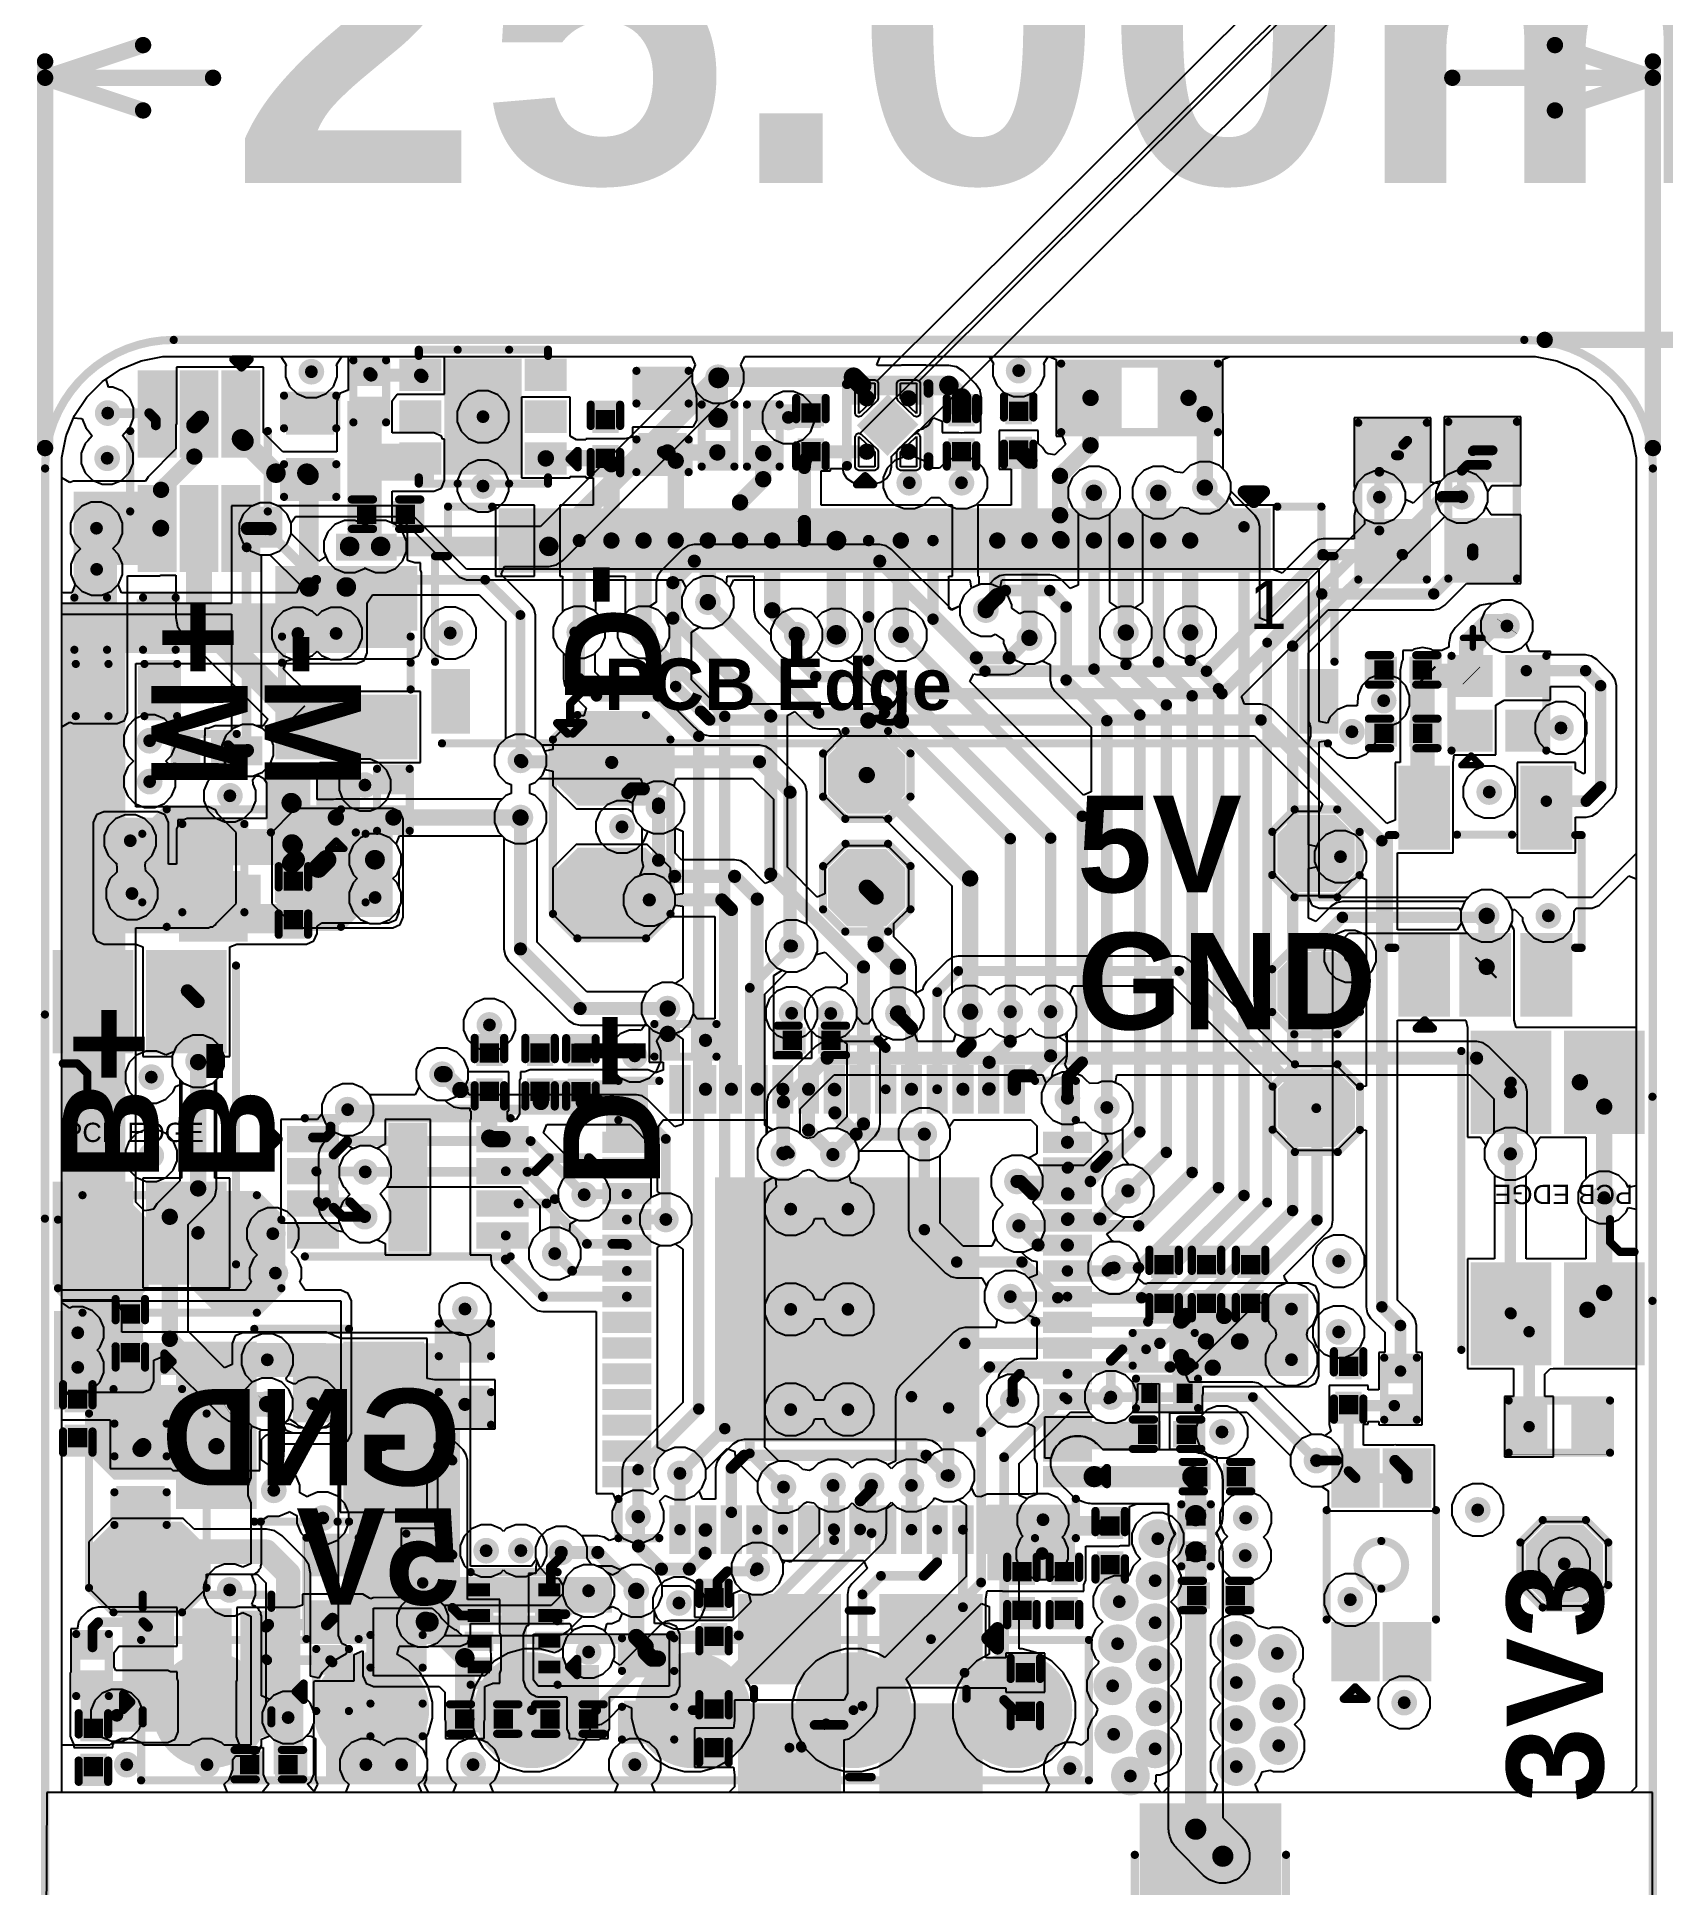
# Model space of a CAD drawing. Header units: inches. Extents: x 0 to 5429, y 0 to 5429.
# Drawn here: x -0.13 to 25.13, y 7 to 35.71 of the extents above; entities that cross this region are included whole.
import ezdxf

# ---------------------------------------------------------------- set-up
doc = ezdxf.new("R2010")
doc.units = ezdxf.units.IN
for name, color, linetype in [('Board Outline', 216, 'Continuous'), ('Bottom Layer', 5, 'Continuous'), ('Bottom Overlay', 54, 'Continuous'), ('Bottom Paste', 16, 'Continuous'), ('Bottom Solder', 6, 'Continuous'), ('Ground', 16, 'Continuous'), ('Mechanical 13', 56, 'Continuous'), ('Multi-Layer', 9, 'Continuous'), ('Power', 76, 'Continuous'), ('Top Layer', 1, 'Continuous'), ('Top Overlay', 2, 'Continuous'), ('Top Paste', 8, 'Continuous'), ('Top Solder', 216, 'Continuous'), ('Via Holes', 16, 'Continuous')]:
    doc.layers.add(name, color=color, linetype=linetype)
doc.styles.add('Arial', font='', dxfattribs={"height": 0.2})
doc.styles.add('Arial_Bold', font='', dxfattribs={"height": 0.2})
doc.styles.get('Arial').set_extended_font_data('Arial')
doc.styles.get('Arial_Bold').set_extended_font_data('Arial', bold=True)

msp = doc.modelspace()

# ---------------------------------------------------------------- texts
at = {"layer": 'Bottom Overlay', "style": 'Arial_Bold', "text_generation_flag": 2}
for s, rotation, p in [('D-', 270, (8.084, 25.336)), ('M+', 270, (1.652, 24.012)), ('M-', 270, (3.412, 24.02)), ('B+', 270, (0.269, 17.923)), ('D+', 270, (8.059, 17.818)), ('B-', 270, (2.072, 17.923)), ('GND', 360, (6.464, 13.182)), ('5V', 360, (6.464, 11.328))]:
    msp.add_text(s, height=1.5, rotation=rotation, dxfattribs=at).set_placement(p)
at = {"layer": 'Top Overlay', "style": 'Arial_Bold'}
for s, height, p in [('25.00mm', 5, (2.865, 33.44)), ('5V', 1.5, (16.047, 22.409))]:
    msp.add_text(s, height=height, dxfattribs=at).set_placement(p)
for s, rotation, p in [('GND', 360, (16.047, 20.276)), ('3V3', 90, (24.226, 8.252))]:
    msp.add_text(s, height=1.5, rotation=rotation, dxfattribs=at).set_placement(p)

# ---------------------------------------------------------------- blocks, each defined once
blk = doc.blocks.new('T____________0_5___1')
at = {"layer": 'Top Layer'}
blk.add_hatch(color=1, dxfattribs=at).paths.add_polyline_path([(0.25, 0.5), (-0.25, 0.5), (-0.5, 0.25), (-0.5, -0.25), (-0.25, -0.5), (0.25, -0.5), (0.5, -0.25), (0.5, 0.25)])
at = {"layer": 'Top Paste'}
blk.add_hatch(color=8, dxfattribs=at).paths.add_polyline_path([(0.25, 0.5), (-0.25, 0.5), (-0.5, 0.25), (-0.5, -0.25), (-0.25, -0.5), (0.25, -0.5), (0.5, -0.25), (0.5, 0.25)])
at = {"layer": 'Top Solder'}
blk.add_hatch(color=216, dxfattribs=at).paths.add_polyline_path([(0.301, 0.602), (-0.301, 0.602), (-0.602, 0.301), (-0.602, -0.301), (-0.301, -0.602), (0.301, -0.602), (0.602, -0.301), (0.602, 0.301)])
at = {"layer": 'Top Overlay', "const_width": 0.127}
for points in [[(-0.336, 0.68), (-0.682, 0.333)], [(-0.336, 0.68), (0.336, 0.68)], [(0.336, 0.68), (0.684, 0.332)], [(-0.682, 0.333), (-0.682, -0.334)], [(0.684, 0.332), (0.684, -0.33)], [(-0.682, -0.334), (-0.337, -0.679)], [(0.684, -0.33), (0.335, -0.679)], [(-0.337, -0.679), (0.335, -0.679)]]:
    blk.add_lwpolyline(points, dxfattribs=at)
at = {"layer": 'Top Overlay', "const_width": 0.0635}
for points in [[(-0.367, 0.68, 1), (-0.304, 0.68, 1)], [(-0.367, 0.68, 1), (-0.304, 0.68, 1)], [(0.305, 0.68, 1), (0.368, 0.68, 1)], [(0.305, 0.68, 1), (0.368, 0.68, 1)], [(-0.714, 0.333, 1), (-0.65, 0.333, 1)], [(-0.714, 0.333, 1), (-0.65, 0.333, 1)], [(0.652, 0.332, 1), (0.715, 0.332, 1)], [(0.652, 0.332, 1), (0.715, 0.332, 1)], [(-0.714, -0.334, 1), (-0.65, -0.334, 1)], [(-0.714, -0.334, 1), (-0.65, -0.334, 1)], [(0.652, -0.33, 1), (0.715, -0.33, 1)], [(0.652, -0.33, 1), (0.715, -0.33, 1)], [(-0.369, -0.679, 1), (-0.306, -0.679, 1)], [(-0.369, -0.679, 1), (-0.306, -0.679, 1)], [(0.303, -0.679, 1), (0.367, -0.679, 1)], [(0.303, -0.679, 1), (0.367, -0.679, 1)]]:
    blk.add_lwpolyline(points, format="xyb", close=True, dxfattribs=at)
blk = doc.blocks.new('SKTAAAE010_2')
at = {"layer": 'Top Layer'}
for points in [[(-1.71, 0.675), (-0.99, 0.675), (-0.99, 0.125), (-1.71, 0.125)], [(0.99, 0.675), (1.71, 0.675), (1.71, 0.125), (0.99, 0.125)], [(-1.71, -0.125), (-0.99, -0.125), (-0.99, -0.675), (-1.71, -0.675)], [(0.99, -0.125), (1.71, -0.125), (1.71, -0.675), (0.99, -0.675)]]:
    blk.add_hatch(color=1, dxfattribs=at).paths.add_polyline_path(points)
at = {"layer": 'Top Paste'}
for points in [[(-1.71, 0.675), (-0.99, 0.675), (-0.99, 0.125), (-1.71, 0.125)], [(0.99, 0.675), (1.71, 0.675), (1.71, 0.125), (0.99, 0.125)], [(-1.71, -0.125), (-0.99, -0.125), (-0.99, -0.675), (-1.71, -0.675)], [(0.99, -0.125), (1.71, -0.125), (1.71, -0.675), (0.99, -0.675)]]:
    blk.add_hatch(color=8, dxfattribs=at).paths.add_polyline_path(points)
at = {"layer": 'Top Solder'}
for points in [[(-1.812, 0.777), (-0.888, 0.777), (-0.888, 0.023), (-1.812, 0.023)], [(0.888, 0.777), (1.812, 0.777), (1.812, 0.023), (0.888, 0.023)], [(-1.812, -0.023), (-0.888, -0.023), (-0.888, -0.777), (-1.812, -0.777)], [(0.888, -0.023), (1.812, -0.023), (1.812, -0.777), (0.888, -0.777)]]:
    blk.add_hatch(color=216, dxfattribs=at).paths.add_polyline_path(points)
at = {"layer": 'Top Overlay', "const_width": 0.127}
for points in [[(-0.85, 0.85), (0.85, 0.85)], [(-2.083, 0.584), (-2.083, 0.229)], [(-2.083, 0.584), (-1.905, 0.406)], [(-1.905, 0.406), (-2.083, 0.229)], [(-0.85, -0.85), (0.85, -0.85)]]:
    blk.add_lwpolyline(points, dxfattribs=at)
at = {"layer": 'Top Overlay'}
for points, const_width in [([(-0.882, 0.85, 1), (-0.819, 0.85, 1)], 0.0635), ([(0.819, 0.85, 1), (0.882, 0.85, 1)], 0.0635), ([(-2.115, 0.584, 1), (-2.051, 0.584, 1)], 0.0635), ([(-2.115, 0.584, 1), (-2.051, 0.584, 1)], 0.0635), ([(-2.115, 0.229, 1), (-2.051, 0.229, 1)], 0.0635), ([(-2.115, 0.229, 1), (-2.051, 0.229, 1)], 0.0635), ([(-1.937, 0.406, 1), (-1.873, 0.406, 1)], 0.0635), ([(-1.937, 0.406, 1), (-1.873, 0.406, 1)], 0.0635), ([(0.37, 0, 1), (-0.37, 0, 1)], 0.127), ([(-0.402, 0, 1), (-0.339, 0, 1)], 0.0635), ([(0.339, 0, 1), (0.402, 0, 1)], 0.0635), ([(-0.882, -0.85, 1), (-0.819, -0.85, 1)], 0.0635), ([(0.819, -0.85, 1), (0.882, -0.85, 1)], 0.0635)]:
    blk.add_lwpolyline(points, format="xyb", close=True, dxfattribs=dict(at, const_width=const_width))
blk = doc.blocks.new('R___0402_3')
at = {"layer": 'Top Layer'}
for points in [[(-0.699, -0.318), (-0.699, 0.317), (-0.241, 0.317), (-0.241, -0.318)], [(0.241, -0.318), (0.241, 0.317), (0.699, 0.317), (0.699, -0.318)]]:
    blk.add_hatch(color=1, dxfattribs=at).paths.add_polyline_path(points)
at = {"layer": 'Top Paste'}
for points in [[(-0.699, -0.318), (-0.699, 0.317), (-0.241, 0.317), (-0.241, -0.318)], [(0.241, -0.318), (0.241, 0.317), (0.699, 0.317), (0.699, -0.318)]]:
    blk.add_hatch(color=8, dxfattribs=at).paths.add_polyline_path(points)
at = {"layer": 'Top Solder'}
for points in [[(-0.754, -0.373), (-0.754, 0.373), (-0.186, 0.373), (-0.186, -0.373)], [(0.186, -0.373), (0.186, 0.373), (0.754, 0.373), (0.754, -0.373)]]:
    blk.add_hatch(color=216, dxfattribs=at).paths.add_polyline_path(points)
at = {"layer": 'Top Overlay'}
for points, const_width in [([(0.787, 0.406), (-0.787, 0.406)], 0.127), ([(-0.787, -0.406), (-0.787, 0.406)], 0.127), ([(0.787, -0.406), (0.787, 0.406)], 0.127), ([(0.787, -0.406), (-0.787, -0.406)], 0.127), ([(0.813, -0.432), (-0.813, -0.432)], 0.00323)]:
    blk.add_lwpolyline(points, dxfattribs=dict(at, const_width=const_width))
for points, const_width in [([(-0.819, 0.406, 1), (-0.756, 0.406, 1)], 0.0635), ([(-0.819, 0.406, 1), (-0.756, 0.406, 1)], 0.0635), ([(0.756, 0.406, 1), (0.819, 0.406, 1)], 0.0635), ([(0.756, 0.406, 1), (0.819, 0.406, 1)], 0.0635), ([(-0.819, -0.406, 1), (-0.756, -0.406, 1)], 0.0635), ([(-0.819, -0.406, 1), (-0.756, -0.406, 1)], 0.0635), ([(-0.814, -0.432, 1), (-0.812, -0.432, 1)], 0.00161), ([(0.756, -0.406, 1), (0.819, -0.406, 1)], 0.0635), ([(0.756, -0.406, 1), (0.819, -0.406, 1)], 0.0635), ([(0.812, -0.432, 1), (0.814, -0.432, 1)], 0.00161)]:
    blk.add_lwpolyline(points, format="xyb", close=True, dxfattribs=dict(at, const_width=const_width))
blk = doc.blocks.new('SOT_23_5_4')
at = {"layer": 'Top Layer'}
for points in [[(-1.85, 1.25), (-0.75, 1.25), (-0.75, 0.65), (-1.85, 0.65)], [(0.75, 1.25), (1.85, 1.25), (1.85, 0.65), (0.75, 0.65)], [(-1.85, 0.3), (-0.75, 0.3), (-0.75, -0.3), (-1.85, -0.3)], [(-1.85, -0.65), (-0.75, -0.65), (-0.75, -1.25), (-1.85, -1.25)], [(0.75, -0.65), (1.85, -0.65), (1.85, -1.25), (0.75, -1.25)]]:
    blk.add_hatch(color=1, dxfattribs=at).paths.add_polyline_path(points)
at = {"layer": 'Top Paste'}
for points in [[(-1.85, 1.25), (-0.75, 1.25), (-0.75, 0.65), (-1.85, 0.65)], [(0.75, 1.25), (1.85, 1.25), (1.85, 0.65), (0.75, 0.65)], [(-1.85, 0.3), (-0.75, 0.3), (-0.75, -0.3), (-1.85, -0.3)], [(-1.85, -0.65), (-0.75, -0.65), (-0.75, -1.25), (-1.85, -1.25)], [(0.75, -0.65), (1.85, -0.65), (1.85, -1.25), (0.75, -1.25)]]:
    blk.add_hatch(color=8, dxfattribs=at).paths.add_polyline_path(points)
at = {"layer": 'Top Solder'}
for points in [[(-1.952, 1.352), (-0.648, 1.352), (-0.648, 0.548), (-1.952, 0.548)], [(0.648, 1.352), (1.952, 1.352), (1.952, 0.548), (0.648, 0.548)], [(-1.952, 0.402), (-0.648, 0.402), (-0.648, -0.402), (-1.952, -0.402)], [(-1.952, -0.548), (-0.648, -0.548), (-0.648, -1.352), (-1.952, -1.352)], [(0.648, -0.548), (1.952, -0.548), (1.952, -1.352), (0.648, -1.352)]]:
    blk.add_hatch(color=216, dxfattribs=at).paths.add_polyline_path(points)
at = {"layer": 'Top Overlay', "const_width": 0.127}
for points in [[(-0.879, 1.499), (0.874, 1.499)], [(-0.879, 1.499), (-0.879, 1.399)], [(0.874, 1.499), (0.874, 1.399)], [(-2.134, 1.067), (-2.007, 0.94)], [(-2.134, 1.067), (-2.134, 0.813)], [(-2.007, 0.94), (-2.134, 0.813)], [(0.88, 0.44), (0.88, -0.418)], [(-0.879, -1.399), (-0.879, -1.499)], [(-0.879, -1.499), (0.874, -1.499)], [(0.874, -1.399), (0.874, -1.499)]]:
    blk.add_lwpolyline(points, dxfattribs=at)
at = {"layer": 'Top Overlay', "const_width": 0.0635}
for points in [[(-0.911, 1.499, 1), (-0.847, 1.499, 1)], [(-0.911, 1.499, 1), (-0.847, 1.499, 1)], [(-0.911, 1.399, 1), (-0.847, 1.399, 1)], [(0.842, 1.499, 1), (0.905, 1.499, 1)], [(0.842, 1.499, 1), (0.905, 1.499, 1)], [(0.842, 1.399, 1), (0.905, 1.399, 1)], [(-2.165, 1.067, 1), (-2.102, 1.067, 1)], [(-2.165, 1.067, 1), (-2.102, 1.067, 1)], [(-2.165, 0.813, 1), (-2.102, 0.813, 1)], [(-2.165, 0.813, 1), (-2.102, 0.813, 1)], [(-2.038, 0.94, 1), (-1.975, 0.94, 1)], [(-2.038, 0.94, 1), (-1.975, 0.94, 1)], [(0.848, 0.44, 1), (0.912, 0.44, 1)], [(0.848, -0.418, 1), (0.912, -0.418, 1)], [(-0.911, -1.399, 1), (-0.847, -1.399, 1)], [(-0.911, -1.499, 1), (-0.847, -1.499, 1)], [(-0.911, -1.499, 1), (-0.847, -1.499, 1)], [(0.842, -1.399, 1), (0.905, -1.399, 1)], [(0.842, -1.499, 1), (0.905, -1.499, 1)], [(0.842, -1.499, 1), (0.905, -1.499, 1)]]:
    blk.add_lwpolyline(points, format="xyb", close=True, dxfattribs=at)
blk = doc.blocks.new('CAP_0201_5')
at = {"layer": 'Top Layer'}
for points in [[(-0.45, 0.15), (-0.15, 0.15), (-0.15, -0.15), (-0.45, -0.15)], [(0.15, 0.15), (0.45, 0.15), (0.45, -0.15), (0.15, -0.15)]]:
    blk.add_hatch(color=1, dxfattribs=at).paths.add_polyline_path(points)
at = {"layer": 'Top Paste'}
for points in [[(-0.45, 0.15), (-0.15, 0.15), (-0.15, -0.15), (-0.45, -0.15)], [(0.15, 0.15), (0.45, 0.15), (0.45, -0.15), (0.15, -0.15)]]:
    blk.add_hatch(color=8, dxfattribs=at).paths.add_polyline_path(points)
at = {"layer": 'Top Solder'}
for points in [[(-0.505, 0.205), (-0.095, 0.205), (-0.095, -0.205), (-0.505, -0.205)], [(0.095, 0.205), (0.505, 0.205), (0.505, -0.205), (0.095, -0.205)]]:
    blk.add_hatch(color=216, dxfattribs=at).paths.add_polyline_path(points)
at = {"layer": 'Top Overlay', "const_width": 0.127}
for points in [[(-0.533, 0.229), (-0.533, -0.229)], [(-0.203, 0.229), (-0.533, 0.229)], [(0.533, 0.229), (0.203, 0.229)], [(0.533, 0.229), (0.533, -0.229)], [(-0.203, -0.229), (-0.533, -0.229)], [(0.533, -0.229), (0.203, -0.229)]]:
    blk.add_lwpolyline(points, dxfattribs=at)
at = {"layer": 'Top Overlay', "const_width": 0.0635}
for points in [[(-0.565, 0.229, 1), (-0.502, 0.229, 1)], [(-0.565, 0.229, 1), (-0.502, 0.229, 1)], [(-0.235, 0.229, 1), (-0.171, 0.229, 1)], [(0.171, 0.229, 1), (0.235, 0.229, 1)], [(0.502, 0.229, 1), (0.565, 0.229, 1)], [(0.502, 0.229, 1), (0.565, 0.229, 1)], [(-0.565, -0.229, 1), (-0.502, -0.229, 1)], [(-0.565, -0.229, 1), (-0.502, -0.229, 1)], [(-0.235, -0.229, 1), (-0.171, -0.229, 1)], [(0.171, -0.229, 1), (0.235, -0.229, 1)], [(0.502, -0.229, 1), (0.565, -0.229, 1)], [(0.502, -0.229, 1), (0.565, -0.229, 1)]]:
    blk.add_lwpolyline(points, format="xyb", close=True, dxfattribs=at)
blk = doc.blocks.new('CAP_0201_6')
at = {"layer": 'Top Layer'}
for points in [[(-0.45, 0.15), (-0.15, 0.15), (-0.15, -0.15), (-0.45, -0.15)], [(0.15, 0.15), (0.45, 0.15), (0.45, -0.15), (0.15, -0.15)]]:
    blk.add_hatch(color=1, dxfattribs=at).paths.add_polyline_path(points)
at = {"layer": 'Top Paste'}
for points in [[(-0.45, 0.15), (-0.15, 0.15), (-0.15, -0.15), (-0.45, -0.15)], [(0.15, 0.15), (0.45, 0.15), (0.45, -0.15), (0.15, -0.15)]]:
    blk.add_hatch(color=8, dxfattribs=at).paths.add_polyline_path(points)
at = {"layer": 'Top Solder'}
for points in [[(-0.505, 0.205), (-0.095, 0.205), (-0.095, -0.205), (-0.505, -0.205)], [(0.095, 0.205), (0.505, 0.205), (0.505, -0.205), (0.095, -0.205)]]:
    blk.add_hatch(color=216, dxfattribs=at).paths.add_polyline_path(points)
at = {"layer": 'Top Overlay', "const_width": 0.127}
for points in [[(-0.533, 0.229), (-0.203, 0.229)], [(-0.533, -0.229), (-0.533, 0.229)], [(0.203, 0.229), (0.533, 0.229)], [(0.533, -0.229), (0.533, 0.229)], [(-0.533, -0.229), (-0.203, -0.229)], [(0.203, -0.229), (0.533, -0.229)]]:
    blk.add_lwpolyline(points, dxfattribs=at)
at = {"layer": 'Top Overlay', "const_width": 0.0635}
for points in [[(-0.565, 0.229, 1), (-0.502, 0.229, 1)], [(-0.565, 0.229, 1), (-0.502, 0.229, 1)], [(-0.235, 0.229, 1), (-0.171, 0.229, 1)], [(0.171, 0.229, 1), (0.235, 0.229, 1)], [(0.502, 0.229, 1), (0.565, 0.229, 1)], [(0.502, 0.229, 1), (0.565, 0.229, 1)], [(-0.565, -0.229, 1), (-0.502, -0.229, 1)], [(-0.565, -0.229, 1), (-0.502, -0.229, 1)], [(-0.235, -0.229, 1), (-0.171, -0.229, 1)], [(0.171, -0.229, 1), (0.235, -0.229, 1)], [(0.502, -0.229, 1), (0.565, -0.229, 1)], [(0.502, -0.229, 1), (0.565, -0.229, 1)]]:
    blk.add_lwpolyline(points, format="xyb", close=True, dxfattribs=at)
blk = doc.blocks.new('POGO_6_P___B_7')
at = {"layer": 'Bottom Layer'}
h = blk.add_hatch(color=5, dxfattribs=at)
edge = h.paths.add_edge_path()
edge.add_arc((-5, 0), 0.8, 0, 360)
h = blk.add_hatch(color=5, dxfattribs=at)
edge = h.paths.add_edge_path()
edge.add_arc((-2.5, 0), 0.8, 0, 360)
h = blk.add_hatch(color=5, dxfattribs=at)
edge = h.paths.add_edge_path()
edge.add_arc((0, 0), 0.8, 0, 360)
h = blk.add_hatch(color=5, dxfattribs=at)
edge = h.paths.add_edge_path()
edge.add_arc((2.5, 0), 0.8, 0, 360)
h = blk.add_hatch(color=5, dxfattribs=at)
edge = h.paths.add_edge_path()
edge.add_arc((5, 0), 0.8, 0, 360)
h = blk.add_hatch(color=5, dxfattribs=at)
edge = h.paths.add_edge_path()
edge.add_arc((7.5, 0), 0.8, 0, 360)
at = {"layer": 'Bottom Paste'}
h = blk.add_hatch(color=16, dxfattribs=at)
edge = h.paths.add_edge_path()
edge.add_arc((-5, 0), 0.8, 0, 360)
h = blk.add_hatch(color=16, dxfattribs=at)
edge = h.paths.add_edge_path()
edge.add_arc((-2.5, 0), 0.8, 0, 360)
h = blk.add_hatch(color=16, dxfattribs=at)
edge = h.paths.add_edge_path()
edge.add_arc((0, 0), 0.8, 0, 360)
h = blk.add_hatch(color=16, dxfattribs=at)
edge = h.paths.add_edge_path()
edge.add_arc((2.5, 0), 0.8, 0, 360)
h = blk.add_hatch(color=16, dxfattribs=at)
edge = h.paths.add_edge_path()
edge.add_arc((5, 0), 0.8, 0, 360)
h = blk.add_hatch(color=16, dxfattribs=at)
edge = h.paths.add_edge_path()
edge.add_arc((7.5, 0), 0.8, 0, 360)
at = {"layer": 'Bottom Solder'}
h = blk.add_hatch(color=6, dxfattribs=at)
edge = h.paths.add_edge_path()
edge.add_arc((-5, 0), 0.902, 0, 360)
h = blk.add_hatch(color=6, dxfattribs=at)
edge = h.paths.add_edge_path()
edge.add_arc((-2.5, 0), 0.902, 0, 360)
h = blk.add_hatch(color=6, dxfattribs=at)
edge = h.paths.add_edge_path()
edge.add_arc((0, 0), 0.902, 0, 360)
h = blk.add_hatch(color=6, dxfattribs=at)
edge = h.paths.add_edge_path()
edge.add_arc((2.5, 0), 0.902, 0, 360)
h = blk.add_hatch(color=6, dxfattribs=at)
edge = h.paths.add_edge_path()
edge.add_arc((5, 0), 0.902, 0, 360)
h = blk.add_hatch(color=6, dxfattribs=at)
edge = h.paths.add_edge_path()
edge.add_arc((7.5, 0), 0.902, 0, 360)
at = {"layer": 'Bottom Overlay', "const_width": 0.127}
for points in [[(-6.076, -1.092), (-6.076, 1.092)], [(-6.076, 1.092), (8.661, 1.092)], [(8.661, -1.092), (8.661, 1.092)], [(-6.355, 0), (-6.355, 0.254)], [(-6.355, 0.254), (-6.228, 0.127)], [(-6.355, 0), (-6.228, 0.127)], [(-6.076, -1.092), (8.661, -1.092)]]:
    blk.add_lwpolyline(points, dxfattribs=at)
at = {"layer": 'Bottom Overlay', "const_width": 0.0635}
for points in [[(-6.108, 1.092, 1), (-6.044, 1.092, 1)], [(-6.108, 1.092, 1), (-6.044, 1.092, 1)], [(8.63, 1.092, 1), (8.693, 1.092, 1)], [(8.63, 1.092, 1), (8.693, 1.092, 1)], [(-6.387, 0.254, 1), (-6.324, 0.254, 1)], [(-6.387, 0.254, 1), (-6.324, 0.254, 1)], [(-6.387, 0, 1), (-6.324, 0, 1)], [(-6.387, 0, 1), (-6.324, 0, 1)], [(-6.26, 0.127, 1), (-6.197, 0.127, 1)], [(-6.26, 0.127, 1), (-6.197, 0.127, 1)], [(-6.108, -1.092, 1), (-6.044, -1.092, 1)], [(-6.108, -1.092, 1), (-6.044, -1.092, 1)], [(8.63, -1.092, 1), (8.693, -1.092, 1)], [(8.63, -1.092, 1), (8.693, -1.092, 1)]]:
    blk.add_lwpolyline(points, format="xyb", close=True, dxfattribs=at)
blk = doc.blocks.new('T____________0_5___8')
at = {"layer": 'Top Layer'}
blk.add_hatch(color=1, dxfattribs=at).paths.add_polyline_path([(0.25, 0.5), (-0.25, 0.5), (-0.5, 0.25), (-0.5, -0.25), (-0.25, -0.5), (0.25, -0.5), (0.5, -0.25), (0.5, 0.25)])
at = {"layer": 'Top Paste'}
blk.add_hatch(color=8, dxfattribs=at).paths.add_polyline_path([(0.25, 0.5), (-0.25, 0.5), (-0.5, 0.25), (-0.5, -0.25), (-0.25, -0.5), (0.25, -0.5), (0.5, -0.25), (0.5, 0.25)])
at = {"layer": 'Top Solder'}
blk.add_hatch(color=216, dxfattribs=at).paths.add_polyline_path([(0.301, 0.602), (-0.301, 0.602), (-0.602, 0.301), (-0.602, -0.301), (-0.301, -0.602), (0.301, -0.602), (0.602, -0.301), (0.602, 0.301)])
at = {"layer": 'Top Overlay', "const_width": 0.127}
for points in [[(-0.682, 0.333), (-0.336, 0.68)], [(-0.336, 0.68), (0.336, 0.68)], [(0.336, 0.68), (0.684, 0.332)], [(-0.682, -0.334), (-0.682, 0.333)], [(0.684, -0.33), (0.684, 0.332)], [(-0.682, -0.334), (-0.337, -0.679)], [(0.335, -0.679), (0.684, -0.33)], [(-0.337, -0.679), (0.335, -0.679)]]:
    blk.add_lwpolyline(points, dxfattribs=at)
at = {"layer": 'Top Overlay', "const_width": 0.0635}
for points in [[(-0.367, 0.68, 1), (-0.304, 0.68, 1)], [(-0.367, 0.68, 1), (-0.304, 0.68, 1)], [(0.305, 0.68, 1), (0.368, 0.68, 1)], [(0.305, 0.68, 1), (0.368, 0.68, 1)], [(-0.714, 0.333, 1), (-0.65, 0.333, 1)], [(-0.714, 0.333, 1), (-0.65, 0.333, 1)], [(0.652, 0.332, 1), (0.715, 0.332, 1)], [(0.652, 0.332, 1), (0.715, 0.332, 1)], [(-0.714, -0.334, 1), (-0.65, -0.334, 1)], [(-0.714, -0.334, 1), (-0.65, -0.334, 1)], [(0.652, -0.33, 1), (0.715, -0.33, 1)], [(0.652, -0.33, 1), (0.715, -0.33, 1)], [(-0.369, -0.679, 1), (-0.306, -0.679, 1)], [(-0.369, -0.679, 1), (-0.306, -0.679, 1)], [(0.303, -0.679, 1), (0.367, -0.679, 1)], [(0.303, -0.679, 1), (0.367, -0.679, 1)]]:
    blk.add_lwpolyline(points, format="xyb", close=True, dxfattribs=at)
blk = doc.blocks.new('R___0603_9')
at = {"layer": 'Top Layer'}
for points in [[(-0.381, 0.4445), (-0.381, -0.4445), (-1.143, -0.4445), (-1.143, 0.4445)], [(1.143, 0.4445), (1.143, -0.4445), (0.381, -0.4445), (0.381, 0.4445)]]:
    blk.add_hatch(color=1, dxfattribs=at).paths.add_polyline_path(points)
at = {"layer": 'Top Paste'}
for points in [[(-0.381, 0.4445), (-0.381, -0.4445), (-1.143, -0.4445), (-1.143, 0.4445)], [(1.143, 0.4445), (1.143, -0.4445), (0.381, -0.4445), (0.381, 0.4445)]]:
    blk.add_hatch(color=8, dxfattribs=at).paths.add_polyline_path(points)
at = {"layer": 'Top Solder'}
for points in [[(-0.2794, 0.5461), (-0.2794, -0.5461), (-1.2446, -0.5461), (-1.2446, 0.5461)], [(1.2446, 0.5461), (1.2446, -0.5461), (0.2794, -0.5461), (0.2794, 0.5461)]]:
    blk.add_hatch(color=216, dxfattribs=at).paths.add_polyline_path(points)
at = {"layer": 'Top Overlay', "const_width": 0.127}
for points in [[(-1.2192, -0.5334), (-1.2192, 0.5334)], [(1.2192, 0.5334), (-1.2192, 0.5334)], [(1.2192, -0.5334), (1.2192, 0.5334)], [(1.2192, -0.5334), (-1.2192, -0.5334)]]:
    blk.add_lwpolyline(points, dxfattribs=at)
at = {"layer": 'Top Overlay', "const_width": 0.0635}
for points in [[(-1.25095, 0.5334, 1), (-1.18745, 0.5334, 1)], [(-1.25095, 0.5334, 1), (-1.18745, 0.5334, 1)], [(1.18745, 0.5334, 1), (1.25095, 0.5334, 1)], [(1.18745, 0.5334, 1), (1.25095, 0.5334, 1)], [(-1.25095, -0.5334, 1), (-1.18745, -0.5334, 1)], [(-1.25095, -0.5334, 1), (-1.18745, -0.5334, 1)], [(1.18745, -0.5334, 1), (1.25095, -0.5334, 1)], [(1.18745, -0.5334, 1), (1.25095, -0.5334, 1)]]:
    blk.add_lwpolyline(points, format="xyb", close=True, dxfattribs=at)
blk = doc.blocks.new('T____________0_5___B_10')
at = {"layer": 'Bottom Layer'}
blk.add_hatch(color=5, dxfattribs=at).paths.add_polyline_path([(0.25, 0.5), (-0.25, 0.5), (-0.5, 0.25), (-0.5, -0.25), (-0.25, -0.5), (0.25, -0.5), (0.5, -0.25), (0.5, 0.25)])
at = {"layer": 'Bottom Paste'}
blk.add_hatch(color=16, dxfattribs=at).paths.add_polyline_path([(0.25, 0.5), (-0.25, 0.5), (-0.5, 0.25), (-0.5, -0.25), (-0.25, -0.5), (0.25, -0.5), (0.5, -0.25), (0.5, 0.25)])
at = {"layer": 'Bottom Solder'}
blk.add_hatch(color=6, dxfattribs=at).paths.add_polyline_path([(0.301, 0.602), (-0.301, 0.602), (-0.602, 0.301), (-0.602, -0.301), (-0.301, -0.602), (0.301, -0.602), (0.602, -0.301), (0.602, 0.301)])
at = {"layer": 'Bottom Overlay', "const_width": 0.127}
for points in [[(-0.337, 0.679), (-0.682, 0.334)], [(-0.337, 0.679), (0.335, 0.679)], [(0.335, 0.679), (0.684, 0.33)], [(-0.682, 0.334), (-0.682, -0.333)], [(0.684, 0.33), (0.684, -0.332)], [(-0.682, -0.333), (-0.336, -0.68)], [(0.684, -0.332), (0.336, -0.68)], [(-0.336, -0.68), (0.336, -0.68)]]:
    blk.add_lwpolyline(points, dxfattribs=at)
at = {"layer": 'Bottom Overlay', "const_width": 0.0635}
for points in [[(-0.369, 0.679, 1), (-0.306, 0.679, 1)], [(-0.369, 0.679, 1), (-0.306, 0.679, 1)], [(0.303, 0.679, 1), (0.367, 0.679, 1)], [(0.303, 0.679, 1), (0.367, 0.679, 1)], [(-0.714, 0.334, 1), (-0.65, 0.334, 1)], [(-0.714, 0.334, 1), (-0.65, 0.334, 1)], [(0.652, 0.33, 1), (0.715, 0.33, 1)], [(0.652, 0.33, 1), (0.715, 0.33, 1)], [(-0.714, -0.333, 1), (-0.65, -0.333, 1)], [(-0.714, -0.333, 1), (-0.65, -0.333, 1)], [(0.652, -0.332, 1), (0.715, -0.332, 1)], [(0.652, -0.332, 1), (0.715, -0.332, 1)], [(-0.367, -0.68, 1), (-0.304, -0.68, 1)], [(-0.367, -0.68, 1), (-0.304, -0.68, 1)], [(0.305, -0.68, 1), (0.368, -0.68, 1)], [(0.305, -0.68, 1), (0.368, -0.68, 1)]]:
    blk.add_lwpolyline(points, format="xyb", close=True, dxfattribs=at)
blk = doc.blocks.new('T____________0_5___11')
at = {"layer": 'Top Layer'}
blk.add_hatch(color=1, dxfattribs=at).paths.add_polyline_path([(0.25, 0.5), (-0.25, 0.5), (-0.5, 0.25), (-0.5, -0.25), (-0.25, -0.5), (0.25, -0.5), (0.5, -0.25), (0.5, 0.25)])
at = {"layer": 'Top Paste'}
blk.add_hatch(color=8, dxfattribs=at).paths.add_polyline_path([(0.25, 0.5), (-0.25, 0.5), (-0.5, 0.25), (-0.5, -0.25), (-0.25, -0.5), (0.25, -0.5), (0.5, -0.25), (0.5, 0.25)])
at = {"layer": 'Top Solder'}
blk.add_hatch(color=216, dxfattribs=at).paths.add_polyline_path([(0.301, 0.602), (-0.301, 0.602), (-0.602, 0.301), (-0.602, -0.301), (-0.301, -0.602), (0.301, -0.602), (0.602, -0.301), (0.602, 0.301)])
at = {"layer": 'Top Overlay', "const_width": 0.127}
for points in [[(-0.336, 0.68), (-0.682, 0.333)], [(-0.336, 0.68), (0.336, 0.68)], [(0.336, 0.68), (0.684, 0.332)], [(-0.682, 0.333), (-0.682, -0.334)], [(0.684, 0.332), (0.684, -0.33)], [(-0.682, -0.334), (-0.337, -0.679)], [(0.684, -0.33), (0.335, -0.679)], [(-0.337, -0.679), (0.335, -0.679)]]:
    blk.add_lwpolyline(points, dxfattribs=at)
at = {"layer": 'Top Overlay', "const_width": 0.0635}
for points in [[(-0.367, 0.68, 1), (-0.304, 0.68, 1)], [(-0.367, 0.68, 1), (-0.304, 0.68, 1)], [(0.305, 0.68, 1), (0.368, 0.68, 1)], [(0.305, 0.68, 1), (0.368, 0.68, 1)], [(-0.714, 0.333, 1), (-0.65, 0.333, 1)], [(-0.714, 0.333, 1), (-0.65, 0.333, 1)], [(0.652, 0.332, 1), (0.715, 0.332, 1)], [(0.652, 0.332, 1), (0.715, 0.332, 1)], [(-0.714, -0.334, 1), (-0.65, -0.334, 1)], [(-0.714, -0.334, 1), (-0.65, -0.334, 1)], [(0.652, -0.33, 1), (0.715, -0.33, 1)], [(0.652, -0.33, 1), (0.715, -0.33, 1)], [(-0.369, -0.679, 1), (-0.306, -0.679, 1)], [(-0.369, -0.679, 1), (-0.306, -0.679, 1)], [(0.303, -0.679, 1), (0.367, -0.679, 1)], [(0.303, -0.679, 1), (0.367, -0.679, 1)]]:
    blk.add_lwpolyline(points, format="xyb", close=True, dxfattribs=at)
blk = doc.blocks.new('T____________0_5___B_12')
at = {"layer": 'Bottom Layer'}
blk.add_hatch(color=5, dxfattribs=at).paths.add_polyline_path([(0.25, 0.5), (-0.25, 0.5), (-0.5, 0.25), (-0.5, -0.25), (-0.25, -0.5), (0.25, -0.5), (0.5, -0.25), (0.5, 0.25)])
at = {"layer": 'Bottom Paste'}
blk.add_hatch(color=16, dxfattribs=at).paths.add_polyline_path([(0.25, 0.5), (-0.25, 0.5), (-0.5, 0.25), (-0.5, -0.25), (-0.25, -0.5), (0.25, -0.5), (0.5, -0.25), (0.5, 0.25)])
at = {"layer": 'Bottom Solder'}
blk.add_hatch(color=6, dxfattribs=at).paths.add_polyline_path([(0.301, 0.602), (-0.301, 0.602), (-0.602, 0.301), (-0.602, -0.301), (-0.301, -0.602), (0.301, -0.602), (0.602, -0.301), (0.602, 0.301)])
at = {"layer": 'Bottom Overlay', "const_width": 0.127}
for points in [[(-0.337, 0.679), (-0.682, 0.334)], [(-0.337, 0.679), (0.335, 0.679)], [(0.335, 0.679), (0.684, 0.33)], [(-0.682, 0.334), (-0.682, -0.333)], [(0.684, 0.33), (0.684, -0.332)], [(-0.682, -0.333), (-0.336, -0.68)], [(0.684, -0.332), (0.336, -0.68)], [(-0.336, -0.68), (0.336, -0.68)]]:
    blk.add_lwpolyline(points, dxfattribs=at)
at = {"layer": 'Bottom Overlay', "const_width": 0.0635}
for points in [[(-0.369, 0.679, 1), (-0.306, 0.679, 1)], [(-0.369, 0.679, 1), (-0.306, 0.679, 1)], [(0.303, 0.679, 1), (0.367, 0.679, 1)], [(0.303, 0.679, 1), (0.367, 0.679, 1)], [(-0.714, 0.334, 1), (-0.65, 0.334, 1)], [(-0.714, 0.334, 1), (-0.65, 0.334, 1)], [(0.652, 0.33, 1), (0.715, 0.33, 1)], [(0.652, 0.33, 1), (0.715, 0.33, 1)], [(-0.714, -0.333, 1), (-0.65, -0.333, 1)], [(-0.714, -0.333, 1), (-0.65, -0.333, 1)], [(0.652, -0.332, 1), (0.715, -0.332, 1)], [(0.652, -0.332, 1), (0.715, -0.332, 1)], [(-0.367, -0.68, 1), (-0.304, -0.68, 1)], [(-0.367, -0.68, 1), (-0.304, -0.68, 1)], [(0.305, -0.68, 1), (0.368, -0.68, 1)], [(0.305, -0.68, 1), (0.368, -0.68, 1)]]:
    blk.add_lwpolyline(points, format="xyb", close=True, dxfattribs=at)
blk = doc.blocks.new('R___0603_13')
at = {"layer": 'Top Layer'}
for points in [[(-0.381, 0.4445), (-0.381, -0.4445), (-1.143, -0.4445), (-1.143, 0.4445)], [(1.143, 0.4445), (1.143, -0.4445), (0.381, -0.4445), (0.381, 0.4445)]]:
    blk.add_hatch(color=1, dxfattribs=at).paths.add_polyline_path(points)
at = {"layer": 'Top Paste'}
for points in [[(-0.381, 0.4445), (-0.381, -0.4445), (-1.143, -0.4445), (-1.143, 0.4445)], [(1.143, 0.4445), (1.143, -0.4445), (0.381, -0.4445), (0.381, 0.4445)]]:
    blk.add_hatch(color=8, dxfattribs=at).paths.add_polyline_path(points)
at = {"layer": 'Top Solder'}
for points in [[(-0.2794, 0.5461), (-0.2794, -0.5461), (-1.2446, -0.5461), (-1.2446, 0.5461)], [(1.2446, 0.5461), (1.2446, -0.5461), (0.2794, -0.5461), (0.2794, 0.5461)]]:
    blk.add_hatch(color=216, dxfattribs=at).paths.add_polyline_path(points)
at = {"layer": 'Top Overlay', "const_width": 0.127}
for points in [[(-1.2192, 0.5334), (1.2192, 0.5334)], [(-1.2192, -0.5334), (-1.2192, 0.5334)], [(1.2192, -0.5334), (1.2192, 0.5334)], [(-1.2192, -0.5334), (1.2192, -0.5334)]]:
    blk.add_lwpolyline(points, dxfattribs=at)
at = {"layer": 'Top Overlay', "const_width": 0.0635}
for points in [[(-1.25095, 0.5334, 1), (-1.18745, 0.5334, 1)], [(-1.25095, 0.5334, 1), (-1.18745, 0.5334, 1)], [(1.18745, 0.5334, 1), (1.25095, 0.5334, 1)], [(1.18745, 0.5334, 1), (1.25095, 0.5334, 1)], [(-1.25095, -0.5334, 1), (-1.18745, -0.5334, 1)], [(-1.25095, -0.5334, 1), (-1.18745, -0.5334, 1)], [(1.18745, -0.5334, 1), (1.25095, -0.5334, 1)], [(1.18745, -0.5334, 1), (1.25095, -0.5334, 1)]]:
    blk.add_lwpolyline(points, format="xyb", close=True, dxfattribs=at)
blk = doc.blocks.new('R___0603_14')
at = {"layer": 'Top Layer'}
for points in [[(-0.381, 0.4445), (-0.381, -0.4445), (-1.143, -0.4445), (-1.143, 0.4445)], [(1.143, 0.4445), (1.143, -0.4445), (0.381, -0.4445), (0.381, 0.4445)]]:
    blk.add_hatch(color=1, dxfattribs=at).paths.add_polyline_path(points)
at = {"layer": 'Top Paste'}
for points in [[(-0.381, 0.4445), (-0.381, -0.4445), (-1.143, -0.4445), (-1.143, 0.4445)], [(1.143, 0.4445), (1.143, -0.4445), (0.381, -0.4445), (0.381, 0.4445)]]:
    blk.add_hatch(color=8, dxfattribs=at).paths.add_polyline_path(points)
at = {"layer": 'Top Solder'}
for points in [[(-0.2794, 0.5461), (-0.2794, -0.5461), (-1.2446, -0.5461), (-1.2446, 0.5461)], [(1.2446, 0.5461), (1.2446, -0.5461), (0.2794, -0.5461), (0.2794, 0.5461)]]:
    blk.add_hatch(color=216, dxfattribs=at).paths.add_polyline_path(points)
at = {"layer": 'Top Overlay', "const_width": 0.127}
for points in [[(-1.2192, 0.5334), (1.2192, 0.5334)], [(-1.2192, 0.5334), (-1.2192, -0.5334)], [(1.2192, 0.5334), (1.2192, -0.5334)], [(-1.2192, -0.5334), (1.2192, -0.5334)]]:
    blk.add_lwpolyline(points, dxfattribs=at)
at = {"layer": 'Top Overlay', "const_width": 0.0635}
for points in [[(-1.25095, 0.5334, 1), (-1.18745, 0.5334, 1)], [(-1.25095, 0.5334, 1), (-1.18745, 0.5334, 1)], [(1.18745, 0.5334, 1), (1.25095, 0.5334, 1)], [(1.18745, 0.5334, 1), (1.25095, 0.5334, 1)], [(-1.25095, -0.5334, 1), (-1.18745, -0.5334, 1)], [(-1.25095, -0.5334, 1), (-1.18745, -0.5334, 1)], [(1.18745, -0.5334, 1), (1.25095, -0.5334, 1)], [(1.18745, -0.5334, 1), (1.25095, -0.5334, 1)]]:
    blk.add_lwpolyline(points, format="xyb", close=True, dxfattribs=at)
blk = doc.blocks.new('TSOT_23_8_15')
at = {"layer": 'Top Layer'}
for points in [[(-0.775, 0.75), (-1.825, 0.75), (-1.825, 1.2), (-0.775, 1.2)], [(1.825, 0.75), (0.775, 0.75), (0.775, 1.2), (1.825, 1.2)], [(-0.775, 0.1), (-1.825, 0.1), (-1.825, 0.55), (-0.775, 0.55)], [(1.825, 0.1), (0.775, 0.1), (0.775, 0.55), (1.825, 0.55)], [(-0.775, -0.55), (-1.825, -0.55), (-1.825, -0.1), (-0.775, -0.1)], [(1.825, -0.55), (0.775, -0.55), (0.775, -0.1), (1.825, -0.1)], [(-0.775, -1.2), (-1.825, -1.2), (-1.825, -0.75), (-0.775, -0.75)], [(1.825, -1.2), (0.775, -1.2), (0.775, -0.75), (1.825, -0.75)]]:
    blk.add_hatch(color=1, dxfattribs=at).paths.add_polyline_path(points)
at = {"layer": 'Top Paste'}
for points in [[(-0.775, 0.75), (-1.825, 0.75), (-1.825, 1.2), (-0.775, 1.2)], [(1.825, 0.75), (0.775, 0.75), (0.775, 1.2), (1.825, 1.2)], [(-0.775, 0.1), (-1.825, 0.1), (-1.825, 0.55), (-0.775, 0.55)], [(1.825, 0.1), (0.775, 0.1), (0.775, 0.55), (1.825, 0.55)], [(-0.775, -0.55), (-1.825, -0.55), (-1.825, -0.1), (-0.775, -0.1)], [(1.825, -0.55), (0.775, -0.55), (0.775, -0.1), (1.825, -0.1)], [(-0.775, -1.2), (-1.825, -1.2), (-1.825, -0.75), (-0.775, -0.75)], [(1.825, -1.2), (0.775, -1.2), (0.775, -0.75), (1.825, -0.75)]]:
    blk.add_hatch(color=8, dxfattribs=at).paths.add_polyline_path(points)
at = {"layer": 'Top Solder'}
for points in [[(-0.673, 0.648), (-1.927, 0.648), (-1.927, 1.302), (-0.673, 1.302)], [(1.927, 0.648), (0.673, 0.648), (0.673, 1.302), (1.927, 1.302)], [(-0.673, -0.002), (-1.927, -0.002), (-1.927, 0.652), (-0.673, 0.652)], [(1.927, -0.002), (0.673, -0.002), (0.673, 0.652), (1.927, 0.652)], [(-0.673, -0.652), (-1.927, -0.652), (-1.927, 0.002), (-0.673, 0.002)], [(1.927, -0.652), (0.673, -0.652), (0.673, 0.002), (1.927, 0.002)], [(-0.673, -1.302), (-1.927, -1.302), (-1.927, -0.648), (-0.673, -0.648)], [(1.927, -1.302), (0.673, -1.302), (0.673, -0.648), (1.927, -0.648)]]:
    blk.add_hatch(color=216, dxfattribs=at).paths.add_polyline_path(points)
at = {"layer": 'Top Overlay', "const_width": 0.127}
for points in [[(-0.711, 1.499), (0.762, 1.499)], [(-2.108, 1.118), (-1.981, 0.991)], [(-2.108, 0.864), (-2.108, 1.118)], [(-2.108, 0.864), (-1.981, 0.991)], [(-0.711, -1.499), (0.762, -1.499)], [(-0.61, -1.499), (0.584, -1.499)]]:
    blk.add_lwpolyline(points, dxfattribs=at)
at = {"layer": 'Top Overlay', "const_width": 0.0635}
for points in [[(-0.743, 1.499, 1), (-0.679, 1.499, 1)], [(0.73, 1.499, 1), (0.794, 1.499, 1)], [(-2.14, 1.118, 1), (-2.076, 1.118, 1)], [(-2.14, 1.118, 1), (-2.076, 1.118, 1)], [(-2.14, 0.864, 1), (-2.076, 0.864, 1)], [(-2.14, 0.864, 1), (-2.076, 0.864, 1)], [(-2.013, 0.991, 1), (-1.949, 0.991, 1)], [(-2.013, 0.991, 1), (-1.949, 0.991, 1)], [(-0.743, -1.499, 1), (-0.679, -1.499, 1)], [(-0.641, -1.499, 1), (-0.578, -1.499, 1)], [(0.552, -1.499, 1), (0.616, -1.499, 1)], [(0.73, -1.499, 1), (0.794, -1.499, 1)]]:
    blk.add_lwpolyline(points, format="xyb", close=True, dxfattribs=at)
blk = doc.blocks.new('SOD_882_16')
at = {"layer": 'Top Layer'}
for points in [[(-0.1, -0.4), (-0.6, -0.4), (-0.6, 0.4), (-0.1, 0.4)], [(0.6, -0.4), (0.1, -0.4), (0.1, 0.4), (0.6, 0.4)]]:
    blk.add_hatch(color=1, dxfattribs=at).paths.add_polyline_path(points)
at = {"layer": 'Top Overlay'}
blk.add_hatch(color=2, dxfattribs=at).paths.add_polyline_path([(0.685, -0.534), (1.143, -0.534), (1.143, 0.533), (0.685, 0.533)])
at = {"layer": 'Top Paste'}
for points in [[(-0.1, -0.4), (-0.6, -0.4), (-0.6, 0.4), (-0.1, 0.4)], [(0.6, -0.4), (0.1, -0.4), (0.1, 0.4), (0.6, 0.4)]]:
    blk.add_hatch(color=8, dxfattribs=at).paths.add_polyline_path(points)
at = {"layer": 'Top Solder'}
for points in [[(-0.045, -0.455), (-0.655, -0.455), (-0.655, 0.455), (-0.045, 0.455)], [(0.655, -0.455), (0.045, -0.455), (0.045, 0.455), (0.655, 0.455)]]:
    blk.add_hatch(color=216, dxfattribs=at).paths.add_polyline_path(points)
at = {"layer": 'Top Overlay', "const_width": 0.127}
for points in [[(0.686, 0.483), (-0.686, 0.483)], [(-0.686, -0.483), (-0.686, 0.483)], [(0.686, -0.483), (0.686, 0.483)], [(0.686, -0.483), (-0.686, -0.483)]]:
    blk.add_lwpolyline(points, dxfattribs=at)
at = {"layer": 'Top Overlay', "const_width": 0.0635}
for points in [[(-0.718, 0.483, 1), (-0.654, 0.483, 1)], [(-0.718, 0.483, 1), (-0.654, 0.483, 1)], [(0.654, 0.483, 1), (0.718, 0.483, 1)], [(0.654, 0.483, 1), (0.718, 0.483, 1)], [(-0.718, -0.483, 1), (-0.654, -0.483, 1)], [(-0.718, -0.483, 1), (-0.654, -0.483, 1)], [(0.654, -0.483, 1), (0.718, -0.483, 1)], [(0.654, -0.483, 1), (0.718, -0.483, 1)]]:
    blk.add_lwpolyline(points, format="xyb", close=True, dxfattribs=at)
blk = doc.blocks.new('R___0201_17')
at = {"layer": 'Top Layer'}
for points in [[(-0.41, 0.185), (-0.14, 0.185), (-0.14, -0.185), (-0.41, -0.185)], [(0.14, 0.185), (0.41, 0.185), (0.41, -0.185), (0.14, -0.185)]]:
    blk.add_hatch(color=1, dxfattribs=at).paths.add_polyline_path(points)
at = {"layer": 'Top Paste'}
for points in [[(-0.41, 0.185), (-0.14, 0.185), (-0.14, -0.185), (-0.41, -0.185)], [(0.14, 0.185), (0.41, 0.185), (0.41, -0.185), (0.14, -0.185)]]:
    blk.add_hatch(color=8, dxfattribs=at).paths.add_polyline_path(points)
at = {"layer": 'Top Solder'}
for points in [[(-0.465, 0.24), (-0.085, 0.24), (-0.085, -0.24), (-0.465, -0.24)], [(0.085, 0.24), (0.465, 0.24), (0.465, -0.24), (0.085, -0.24)]]:
    blk.add_hatch(color=216, dxfattribs=at).paths.add_polyline_path(points)
at = {"layer": 'Top Overlay', "const_width": 0.127}
for points in [[(-0.483, -0.254), (-0.483, 0.254)], [(-0.483, 0.254), (0.483, 0.254)], [(0.483, -0.254), (0.483, 0.254)], [(-0.483, -0.254), (0.483, -0.254)]]:
    blk.add_lwpolyline(points, dxfattribs=at)
at = {"layer": 'Top Overlay', "const_width": 0.0635}
for points in [[(-0.514, 0.254, 1), (-0.451, 0.254, 1)], [(-0.514, 0.254, 1), (-0.451, 0.254, 1)], [(0.451, 0.254, 1), (0.514, 0.254, 1)], [(0.451, 0.254, 1), (0.514, 0.254, 1)], [(-0.514, -0.254, 1), (-0.451, -0.254, 1)], [(-0.514, -0.254, 1), (-0.451, -0.254, 1)], [(0.451, -0.254, 1), (0.514, -0.254, 1)], [(0.451, -0.254, 1), (0.514, -0.254, 1)]]:
    blk.add_lwpolyline(points, format="xyb", close=True, dxfattribs=at)
blk = doc.blocks.new('X322540MPB4SI__18')
at = {"layer": 'Top Layer'}
for points in [[(-1.8, 1.45), (-0.4, 1.45), (-0.4, 0.25), (-1.8, 0.25)], [(0.4, 1.45), (1.8, 1.45), (1.8, 0.25), (0.4, 0.25)], [(-1.8, -0.25), (-0.4, -0.25), (-0.4, -1.45), (-1.8, -1.45)], [(0.4, -0.25), (1.8, -0.25), (1.8, -1.45), (0.4, -1.45)]]:
    blk.add_hatch(color=1, dxfattribs=at).paths.add_polyline_path(points)
at = {"layer": 'Top Paste'}
for points in [[(-1.8, 1.45), (-0.4, 1.45), (-0.4, 0.25), (-1.8, 0.25)], [(0.4, 1.45), (1.8, 1.45), (1.8, 0.25), (0.4, 0.25)], [(-1.8, -0.25), (-0.4, -0.25), (-0.4, -1.45), (-1.8, -1.45)], [(0.4, -0.25), (1.8, -0.25), (1.8, -1.45), (0.4, -1.45)]]:
    blk.add_hatch(color=8, dxfattribs=at).paths.add_polyline_path(points)
at = {"layer": 'Top Solder'}
for points in [[(-1.902, 1.552), (-0.298, 1.552), (-0.298, 0.148), (-1.902, 0.148)], [(0.298, 1.552), (1.902, 1.552), (1.902, 0.148), (0.298, 0.148)], [(-1.902, -0.148), (-0.298, -0.148), (-0.298, -1.552), (-1.902, -1.552)], [(0.298, -0.148), (1.902, -0.148), (1.902, -1.552), (0.298, -1.552)]]:
    blk.add_hatch(color=216, dxfattribs=at).paths.add_polyline_path(points)
at = {"layer": 'Top Overlay'}
for points, const_width in [([(0.178, 1.295), (-0.178, 1.295)], 0.127), ([(-1.651, 0.076), (-1.651, -0.076)], 0.127), ([(1.651, 0.076), (1.651, -0.076)], 0.127), ([(-1.981, -0.864), (-2.134, -0.711)], 0.2), ([(-2.134, -0.711), (-2.134, -1.016)], 0.2), ([(-1.981, -0.864), (-2.134, -1.016)], 0.2), ([(0.178, -1.295), (-0.178, -1.295)], 0.127)]:
    blk.add_lwpolyline(points, dxfattribs=dict(at, const_width=const_width))
for points, const_width in [([(-0.21, 1.295, 1), (-0.146, 1.295, 1)], 0.0635), ([(0.146, 1.295, 1), (0.21, 1.295, 1)], 0.0635), ([(-1.683, 0.076, 1), (-1.619, 0.076, 1)], 0.0635), ([(1.619, 0.076, 1), (1.683, 0.076, 1)], 0.0635), ([(-1.683, -0.076, 1), (-1.619, -0.076, 1)], 0.0635), ([(1.619, -0.076, 1), (1.683, -0.076, 1)], 0.0635), ([(-2.184, -0.711, 1), (-2.084, -0.711, 1)], 0.1), ([(-2.184, -0.711, 1), (-2.084, -0.711, 1)], 0.1), ([(-2.031, -0.864, 1), (-1.931, -0.864, 1)], 0.1), ([(-2.031, -0.864, 1), (-1.931, -0.864, 1)], 0.1), ([(-2.184, -1.016, 1), (-2.084, -1.016, 1)], 0.1), ([(-2.184, -1.016, 1), (-2.084, -1.016, 1)], 0.1), ([(-0.21, -1.295, 1), (-0.146, -1.295, 1)], 0.0635), ([(0.146, -1.295, 1), (0.21, -1.295, 1)], 0.0635)]:
    blk.add_lwpolyline(points, format="xyb", close=True, dxfattribs=dict(at, const_width=const_width))
blk = doc.blocks.new('XL_1010RGBC_WS2812B_19')
at = {"layer": 'Top Layer'}
for points in [[(-0.65, 0.65), (-0.2, 0.65), (-0.2, 0.2), (-0.65, 0.2)], [(0.2, 0.65), (0.65, 0.65), (0.65, 0.2), (0.2, 0.2)], [(-0.2, -0.2), (-0.2, -0.65), (-0.65, -0.65), (-0.65, -0.2)], [(0.65, -0.2), (0.65, -0.65), (0.2, -0.65), (0.2, -0.2)]]:
    blk.add_hatch(color=1, dxfattribs=at).paths.add_polyline_path(points)
at = {"layer": 'Top Paste'}
for points in [[(-0.65, 0.65), (-0.2, 0.65), (-0.2, 0.2), (-0.65, 0.2)], [(0.2, 0.65), (0.65, 0.65), (0.65, 0.2), (0.2, 0.2)], [(-0.2, -0.2), (-0.2, -0.65), (-0.65, -0.65), (-0.65, -0.2)], [(0.65, -0.2), (0.65, -0.65), (0.2, -0.65), (0.2, -0.2)]]:
    blk.add_hatch(color=8, dxfattribs=at).paths.add_polyline_path(points)
at = {"layer": 'Top Solder'}
for points in [[(-0.752, 0.752), (-0.098, 0.752), (-0.098, 0.098), (-0.752, 0.098)], [(0.098, 0.752), (0.752, 0.752), (0.752, 0.098), (0.098, 0.098)], [(-0.098, -0.098), (-0.098, -0.752), (-0.752, -0.752), (-0.752, -0.098)], [(0.752, -0.098), (0.752, -0.752), (0.098, -0.752), (0.098, -0.098)]]:
    blk.add_hatch(color=216, dxfattribs=at).paths.add_polyline_path(points)
at = {"layer": 'Top Overlay'}
for points, const_width in [([(-0.965, 0.584), (-0.965, 0.279)], 0.1), ([(-0.965, 0.584), (-0.813, 0.432)], 0.1), ([(-0.737, 0.737), (0.737, 0.737)], 0.127), ([(1.016, 0.559), (1.016, 0.254)], 0.1), ([(-0.813, 0.432), (-0.965, 0.279)], 0.1), ([(0.864, 0.406), (1.168, 0.406)], 0.1), ([(-0.737, -0.737), (0.737, -0.737)], 0.127)]:
    blk.add_lwpolyline(points, dxfattribs=dict(at, const_width=const_width))
for points, const_width in [([(-0.99, 0.584, 1), (-0.94, 0.584, 1)], 0.05), ([(-0.99, 0.584, 1), (-0.94, 0.584, 1)], 0.05), ([(-0.768, 0.737, 1), (-0.705, 0.737, 1)], 0.0635), ([(0.705, 0.737, 1), (0.768, 0.737, 1)], 0.0635), ([(0.991, 0.559, 1), (1.041, 0.559, 1)], 0.05), ([(-0.99, 0.279, 1), (-0.94, 0.279, 1)], 0.05), ([(-0.99, 0.279, 1), (-0.94, 0.279, 1)], 0.05), ([(-0.838, 0.432, 1), (-0.788, 0.432, 1)], 0.05), ([(-0.838, 0.432, 1), (-0.788, 0.432, 1)], 0.05), ([(0.839, 0.406, 1), (0.889, 0.406, 1)], 0.05), ([(0.991, 0.254, 1), (1.041, 0.254, 1)], 0.05), ([(1.143, 0.406, 1), (1.193, 0.406, 1)], 0.05), ([(-0.768, -0.737, 1), (-0.705, -0.737, 1)], 0.0635), ([(0.705, -0.737, 1), (0.768, -0.737, 1)], 0.0635)]:
    blk.add_lwpolyline(points, format="xyb", close=True, dxfattribs=dict(at, const_width=const_width))
blk = doc.blocks.new('SC_70_6_20')
at = {"layer": 'Top Layer'}
for points in [[(-1.465, 0.85), (-0.315, 0.85), (-0.315, 0.45), (-1.465, 0.45)], [(0.315, 0.85), (1.465, 0.85), (1.465, 0.45), (0.315, 0.45)], [(-1.465, 0.2), (-0.315, 0.2), (-0.315, -0.2), (-1.465, -0.2)], [(0.315, 0.2), (1.465, 0.2), (1.465, -0.2), (0.315, -0.2)], [(-1.465, -0.45), (-0.315, -0.45), (-0.315, -0.85), (-1.465, -0.85)], [(0.315, -0.45), (1.465, -0.45), (1.465, -0.85), (0.315, -0.85)]]:
    blk.add_hatch(color=1, dxfattribs=at).paths.add_polyline_path(points)
at = {"layer": 'Top Paste'}
for points in [[(-1.465, 0.85), (-0.315, 0.85), (-0.315, 0.45), (-1.465, 0.45)], [(0.315, 0.85), (1.465, 0.85), (1.465, 0.45), (0.315, 0.45)], [(-1.465, 0.2), (-0.315, 0.2), (-0.315, -0.2), (-1.465, -0.2)], [(0.315, 0.2), (1.465, 0.2), (1.465, -0.2), (0.315, -0.2)], [(-1.465, -0.45), (-0.315, -0.45), (-0.315, -0.85), (-1.465, -0.85)], [(0.315, -0.45), (1.465, -0.45), (1.465, -0.85), (0.315, -0.85)]]:
    blk.add_hatch(color=8, dxfattribs=at).paths.add_polyline_path(points)
at = {"layer": 'Top Solder'}
for points in [[(-1.567, 0.952), (-0.213, 0.952), (-0.213, 0.348), (-1.567, 0.348)], [(0.213, 0.952), (1.567, 0.952), (1.567, 0.348), (0.213, 0.348)], [(-1.567, 0.302), (-0.213, 0.302), (-0.213, -0.302), (-1.567, -0.302)], [(0.213, 0.302), (1.567, 0.302), (1.567, -0.302), (0.213, -0.302)], [(-1.567, -0.348), (-0.213, -0.348), (-0.213, -0.952), (-1.567, -0.952)], [(0.213, -0.348), (1.567, -0.348), (1.567, -0.952), (0.213, -0.952)]]:
    blk.add_hatch(color=216, dxfattribs=at).paths.add_polyline_path(points)
at = {"layer": 'Top Overlay', "const_width": 0.127}
for points in [[(0.625, 1.07), (-0.625, 1.07)], [(-1.614, 0.66), (-1.741, 0.787)], [(-1.741, 0.533), (-1.741, 0.787)], [(-1.741, 0.533), (-1.614, 0.66)], [(0.625, -1.07), (-0.625, -1.07)]]:
    blk.add_lwpolyline(points, dxfattribs=at)
at = {"layer": 'Top Overlay', "const_width": 0.0635}
for points in [[(-0.657, 1.07, 1), (-0.593, 1.07, 1)], [(0.593, 1.07, 1), (0.657, 1.07, 1)], [(-1.772, 0.787, 1), (-1.709, 0.787, 1)], [(-1.772, 0.787, 1), (-1.709, 0.787, 1)], [(-1.772, 0.533, 1), (-1.709, 0.533, 1)], [(-1.772, 0.533, 1), (-1.709, 0.533, 1)], [(-1.645, 0.66, 1), (-1.582, 0.66, 1)], [(-1.645, 0.66, 1), (-1.582, 0.66, 1)], [(-0.657, -1.07, 1), (-0.593, -1.07, 1)], [(0.593, -1.07, 1), (0.657, -1.07, 1)]]:
    blk.add_lwpolyline(points, format="xyb", close=True, dxfattribs=at)
blk = doc.blocks.new('6_WSON__2_2__22')
at = {"layer": 'Top Layer'}
for points in [[(-1.2, 0.8), (-0.75, 0.8), (-0.75, 0.5), (-1.2, 0.5)], [(-0.5, 0.8), (0.5, 0.8), (0.5, -0.8), (-0.5, -0.8)], [(0.75, 0.8), (1.2, 0.8), (1.2, 0.5), (0.75, 0.5)], [(-1.2, 0.15), (-0.75, 0.15), (-0.75, -0.15), (-1.2, -0.15)], [(0.75, 0.15), (1.2, 0.15), (1.2, -0.15), (0.75, -0.15)], [(-1.2, -0.5), (-0.75, -0.5), (-0.75, -0.8), (-1.2, -0.8)], [(0.75, -0.5), (1.2, -0.5), (1.2, -0.8), (0.75, -0.8)]]:
    blk.add_hatch(color=1, dxfattribs=at).paths.add_polyline_path(points)
at = {"layer": 'Top Paste'}
for points in [[(-1.2, 0.8), (-0.75, 0.8), (-0.75, 0.5), (-1.2, 0.5)], [(-0.5, 0.8), (0.5, 0.8), (0.5, -0.8), (-0.5, -0.8)], [(0.75, 0.8), (1.2, 0.8), (1.2, 0.5), (0.75, 0.5)], [(-1.2, 0.15), (-0.75, 0.15), (-0.75, -0.15), (-1.2, -0.15)], [(0.75, 0.15), (1.2, 0.15), (1.2, -0.15), (0.75, -0.15)], [(-1.2, -0.5), (-0.75, -0.5), (-0.75, -0.8), (-1.2, -0.8)], [(0.75, -0.5), (1.2, -0.5), (1.2, -0.8), (0.75, -0.8)]]:
    blk.add_hatch(color=8, dxfattribs=at).paths.add_polyline_path(points)
at = {"layer": 'Top Solder'}
for points in [[(-1.302, 0.902), (-0.648, 0.902), (-0.648, 0.398), (-1.302, 0.398)], [(-0.602, 0.902), (0.602, 0.902), (0.602, -0.902), (-0.602, -0.902)], [(0.648, 0.902), (1.302, 0.902), (1.302, 0.398), (0.648, 0.398)], [(-1.302, 0.252), (-0.648, 0.252), (-0.648, -0.252), (-1.302, -0.252)], [(0.648, 0.252), (1.302, 0.252), (1.302, -0.252), (0.648, -0.252)], [(-1.302, -0.398), (-0.648, -0.398), (-0.648, -0.902), (-1.302, -0.902)], [(0.648, -0.398), (1.302, -0.398), (1.302, -0.902), (0.648, -0.902)]]:
    blk.add_hatch(color=216, dxfattribs=at).paths.add_polyline_path(points)
at = {"layer": 'Top Overlay', "const_width": 0.127}
for points in [[(-0.406, 1.041), (-1.011, 1.041)], [(-1.011, 1.041), (-1.011, 0.945)], [(0.394, 1.041), (-0.406, 1.041)], [(0.998, 1.041), (0.394, 1.041)], [(0.998, 1.041), (0.998, 0.945)], [(-1.346, 0.66), (-1.473, 0.787)], [(-1.473, 0.787), (-1.473, 0.533)], [(-1.346, 0.66), (-1.473, 0.533)], [(-1.011, -0.945), (-1.011, -1.041)], [(-0.406, -1.041), (-1.011, -1.041)], [(0.394, -1.041), (-0.406, -1.041)], [(0.998, -1.041), (0.394, -1.041)], [(0.998, -0.945), (0.998, -1.041)]]:
    blk.add_lwpolyline(points, dxfattribs=at)
at = {"layer": 'Top Overlay', "const_width": 0.0635}
for points in [[(-1.043, 1.041, 1), (-0.979, 1.041, 1)], [(-1.043, 1.041, 1), (-0.979, 1.041, 1)], [(-1.043, 0.945, 1), (-0.979, 0.945, 1)], [(-0.438, 1.041, 1), (-0.375, 1.041, 1)], [(-0.438, 1.041, 1), (-0.375, 1.041, 1)], [(0.362, 1.041, 1), (0.425, 1.041, 1)], [(0.362, 1.041, 1), (0.425, 1.041, 1)], [(0.967, 1.041, 1), (1.03, 1.041, 1)], [(0.967, 1.041, 1), (1.03, 1.041, 1)], [(0.967, 0.945, 1), (1.03, 0.945, 1)], [(-1.505, 0.787, 1), (-1.441, 0.787, 1)], [(-1.505, 0.787, 1), (-1.441, 0.787, 1)], [(-1.505, 0.533, 1), (-1.441, 0.533, 1)], [(-1.505, 0.533, 1), (-1.441, 0.533, 1)], [(-1.378, 0.66, 1), (-1.314, 0.66, 1)], [(-1.378, 0.66, 1), (-1.314, 0.66, 1)], [(-1.043, -0.945, 1), (-0.979, -0.945, 1)], [(-1.043, -1.041, 1), (-0.979, -1.041, 1)], [(-1.043, -1.041, 1), (-0.979, -1.041, 1)], [(-0.438, -1.041, 1), (-0.375, -1.041, 1)], [(-0.438, -1.041, 1), (-0.375, -1.041, 1)], [(0.362, -1.041, 1), (0.425, -1.041, 1)], [(0.362, -1.041, 1), (0.425, -1.041, 1)], [(0.967, -0.945, 1), (1.03, -0.945, 1)], [(0.967, -1.041, 1), (1.03, -1.041, 1)], [(0.967, -1.041, 1), (1.03, -1.041, 1)]]:
    blk.add_lwpolyline(points, format="xyb", close=True, dxfattribs=at)
blk = doc.blocks.new('USON_8_2_3__23')
at = {"layer": 'Top Layer'}
for points in [[(-1.823, 0.9), (-1.123, 0.9), (-1.123, 0.6), (-1.823, 0.6)], [(0.2, 0.9), (0.2, -0.9), (-0.2, -0.9), (-0.2, 0.9)], [(1.123, 0.9), (1.823, 0.9), (1.823, 0.6), (1.123, 0.6)], [(-1.823, 0.4), (-1.123, 0.4), (-1.123, 0.1), (-1.823, 0.1)], [(1.123, 0.4), (1.823, 0.4), (1.823, 0.1), (1.123, 0.1)], [(-1.823, -0.1), (-1.123, -0.1), (-1.123, -0.4), (-1.823, -0.4)], [(1.123, -0.1), (1.823, -0.1), (1.823, -0.4), (1.123, -0.4)], [(-1.823, -0.6), (-1.123, -0.6), (-1.123, -0.9), (-1.823, -0.9)], [(1.123, -0.6), (1.823, -0.6), (1.823, -0.9), (1.123, -0.9)]]:
    blk.add_hatch(color=1, dxfattribs=at).paths.add_polyline_path(points)
at = {"layer": 'Top Paste'}
for points in [[(-1.823, 0.9), (-1.123, 0.9), (-1.123, 0.6), (-1.823, 0.6)], [(0.2, 0.9), (0.2, -0.9), (-0.2, -0.9), (-0.2, 0.9)], [(1.123, 0.9), (1.823, 0.9), (1.823, 0.6), (1.123, 0.6)], [(-1.823, 0.4), (-1.123, 0.4), (-1.123, 0.1), (-1.823, 0.1)], [(1.123, 0.4), (1.823, 0.4), (1.823, 0.1), (1.123, 0.1)], [(-1.823, -0.1), (-1.123, -0.1), (-1.123, -0.4), (-1.823, -0.4)], [(1.123, -0.1), (1.823, -0.1), (1.823, -0.4), (1.123, -0.4)], [(-1.823, -0.6), (-1.123, -0.6), (-1.123, -0.9), (-1.823, -0.9)], [(1.123, -0.6), (1.823, -0.6), (1.823, -0.9), (1.123, -0.9)]]:
    blk.add_hatch(color=8, dxfattribs=at).paths.add_polyline_path(points)
at = {"layer": 'Top Solder'}
for points in [[(-1.878, 0.955), (-1.068, 0.955), (-1.068, 0.545), (-1.878, 0.545)], [(0.302, 1.001), (0.302, -1.002), (-0.302, -1.002), (-0.302, 1.001)], [(1.068, 0.955), (1.878, 0.955), (1.878, 0.545), (1.068, 0.545)], [(-1.878, 0.455), (-1.068, 0.455), (-1.068, 0.045), (-1.878, 0.045)], [(1.068, 0.455), (1.878, 0.455), (1.878, 0.045), (1.068, 0.045)], [(-1.878, -0.045), (-1.068, -0.045), (-1.068, -0.455), (-1.878, -0.455)], [(1.068, -0.045), (1.878, -0.045), (1.878, -0.455), (1.068, -0.455)], [(-1.878, -0.545), (-1.068, -0.545), (-1.068, -0.955), (-1.878, -0.955)], [(1.068, -0.545), (1.878, -0.545), (1.878, -0.955), (1.068, -0.955)]]:
    blk.add_hatch(color=216, dxfattribs=at).paths.add_polyline_path(points)
at = {"layer": 'Top Overlay', "const_width": 0.127}
for points in [[(-2.108, 0.648), (-2.108, 0.852)], [(-2.108, 0.852), (-2.007, 0.75)], [(-1.6, 1.075), (1.6, 1.075)], [(-2.108, 0.648), (-2.007, 0.75)], [(-1.6, -1.075), (1.6, -1.075)]]:
    blk.add_lwpolyline(points, dxfattribs=at)
at = {"layer": 'Top Overlay', "const_width": 0.0635}
for points in [[(-2.14, 0.852, 1), (-2.076, 0.852, 1)], [(-2.14, 0.852, 1), (-2.076, 0.852, 1)], [(-1.632, 1.075, 1), (-1.568, 1.075, 1)], [(1.568, 1.075, 1), (1.632, 1.075, 1)], [(-2.14, 0.648, 1), (-2.076, 0.648, 1)], [(-2.14, 0.648, 1), (-2.076, 0.648, 1)], [(-2.038, 0.75, 1), (-1.975, 0.75, 1)], [(-2.038, 0.75, 1), (-1.975, 0.75, 1)], [(-1.632, -1.075, 1), (-1.568, -1.075, 1)], [(1.568, -1.075, 1), (1.632, -1.075, 1)]]:
    blk.add_lwpolyline(points, format="xyb", close=True, dxfattribs=at)
blk = doc.blocks.new('DFN_6_EP_2_2__24')
at = {"layer": 'Top Layer'}
for points in [[(-1.217, 0.65), (-0.617, 0.65), (-0.617, 0.35), (-1.217, 0.35)], [(-0.28, 0.685), (0.28, 0.685), (0.28, -0.685), (-0.28, -0.685)], [(0.618, 0.65), (1.218, 0.65), (1.218, 0.35), (0.618, 0.35)], [(-1.217, 0.15), (-0.617, 0.15), (-0.617, -0.15), (-1.217, -0.15)], [(0.618, 0.15), (1.218, 0.15), (1.218, -0.15), (0.618, -0.15)], [(-1.217, -0.35), (-0.617, -0.35), (-0.617, -0.65), (-1.217, -0.65)], [(0.618, -0.35), (1.218, -0.35), (1.218, -0.65), (0.618, -0.65)]]:
    blk.add_hatch(color=1, dxfattribs=at).paths.add_polyline_path(points)
at = {"layer": 'Top Paste'}
for points in [[(-1.217, 0.65), (-0.617, 0.65), (-0.617, 0.35), (-1.217, 0.35)], [(-0.28, 0.685), (0.28, 0.685), (0.28, -0.685), (-0.28, -0.685)], [(0.618, 0.65), (1.218, 0.65), (1.218, 0.35), (0.618, 0.35)], [(-1.217, 0.15), (-0.617, 0.15), (-0.617, -0.15), (-1.217, -0.15)], [(0.618, 0.15), (1.218, 0.15), (1.218, -0.15), (0.618, -0.15)], [(-1.217, -0.35), (-0.617, -0.35), (-0.617, -0.65), (-1.217, -0.65)], [(0.618, -0.35), (1.218, -0.35), (1.218, -0.65), (0.618, -0.65)]]:
    blk.add_hatch(color=8, dxfattribs=at).paths.add_polyline_path(points)
at = {"layer": 'Top Solder'}
for points in [[(-1.319, 0.752), (-0.516, 0.752), (-0.516, 0.248), (-1.319, 0.248)], [(-0.382, 0.787), (0.382, 0.787), (0.382, -0.787), (-0.382, -0.787)], [(0.516, 0.752), (1.319, 0.752), (1.319, 0.248), (0.516, 0.248)], [(-1.319, 0.252), (-0.516, 0.252), (-0.516, -0.252), (-1.319, -0.252)], [(0.516, 0.252), (1.319, 0.252), (1.319, -0.252), (0.516, -0.252)], [(-1.319, -0.248), (-0.516, -0.248), (-0.516, -0.752), (-1.319, -0.752)], [(0.516, -0.248), (1.319, -0.248), (1.319, -0.752), (0.516, -0.752)]]:
    blk.add_hatch(color=216, dxfattribs=at).paths.add_polyline_path(points)
at = {"layer": 'Top Overlay', "const_width": 0.127}
for points in [[(1, 1), (-1, 1)], [(-1, 1), (-1, 0.797)], [(1, 1), (1, 0.797)], [(-1.376, 0.508), (-1.503, 0.635)], [(-1.503, 0.635), (-1.503, 0.381)], [(-1.376, 0.508), (-1.503, 0.381)], [(-1, -0.797), (-1, -1)], [(1, -0.797), (1, -1)], [(1, -1), (-1, -1)]]:
    blk.add_lwpolyline(points, dxfattribs=at)
at = {"layer": 'Top Overlay', "const_width": 0.0635}
for points in [[(-1.032, 1, 1), (-0.968, 1, 1)], [(-1.032, 1, 1), (-0.968, 1, 1)], [(0.968, 1, 1), (1.032, 1, 1)], [(0.968, 1, 1), (1.032, 1, 1)], [(-1.535, 0.635, 1), (-1.471, 0.635, 1)], [(-1.535, 0.635, 1), (-1.471, 0.635, 1)], [(-1.032, 0.797, 1), (-0.968, 0.797, 1)], [(0.968, 0.797, 1), (1.032, 0.797, 1)], [(-1.535, 0.381, 1), (-1.471, 0.381, 1)], [(-1.535, 0.381, 1), (-1.471, 0.381, 1)], [(-1.408, 0.508, 1), (-1.344, 0.508, 1)], [(-1.408, 0.508, 1), (-1.344, 0.508, 1)], [(-1.032, -0.797, 1), (-0.968, -0.797, 1)], [(0.968, -0.797, 1), (1.032, -0.797, 1)], [(-1.032, -1, 1), (-0.968, -1, 1)], [(-1.032, -1, 1), (-0.968, -1, 1)], [(0.968, -1, 1), (1.032, -1, 1)], [(0.968, -1, 1), (1.032, -1, 1)]]:
    blk.add_lwpolyline(points, format="xyb", close=True, dxfattribs=at)
blk = doc.blocks.new('56_QFN__7_7__25')
at = {"layer": 'Top Layer'}
for points in [[(-2.71, 3.1), (-2.71, 3.75), (-2.49, 3.75), (-2.49, 3.1)], [(-2.31, 3.1), (-2.31, 3.75), (-2.09, 3.75), (-2.09, 3.1)], [(-1.91, 3.1), (-1.91, 3.75), (-1.69, 3.75), (-1.69, 3.1)], [(-1.51, 3.1), (-1.51, 3.75), (-1.29, 3.75), (-1.29, 3.1)], [(-1.11, 3.1), (-1.11, 3.75), (-0.89, 3.75), (-0.89, 3.1)], [(-0.71, 3.1), (-0.71, 3.75), (-0.49, 3.75), (-0.49, 3.1)], [(-0.31, 3.1), (-0.31, 3.75), (-0.09, 3.75), (-0.09, 3.1)], [(0.09, 3.1), (0.09, 3.75), (0.31, 3.75), (0.31, 3.1)], [(0.49, 3.1), (0.49, 3.75), (0.71, 3.75), (0.71, 3.1)], [(0.89, 3.1), (0.89, 3.75), (1.11, 3.75), (1.11, 3.1)], [(1.29, 3.1), (1.29, 3.75), (1.51, 3.75), (1.51, 3.1)], [(1.69, 3.1), (1.69, 3.75), (1.91, 3.75), (1.91, 3.1)], [(2.09, 3.1), (2.09, 3.75), (2.31, 3.75), (2.31, 3.1)], [(2.49, 3.1), (2.49, 3.75), (2.71, 3.75), (2.71, 3.1)], [(-3.75, 2.71), (-3.1, 2.71), (-3.1, 2.49), (-3.75, 2.49)], [(3.1, 2.71), (3.75, 2.71), (3.75, 2.49), (3.1, 2.49)], [(-3.75, 2.31), (-3.1, 2.31), (-3.1, 2.09), (-3.75, 2.09)], [(3.1, 2.31), (3.75, 2.31), (3.75, 2.09), (3.1, 2.09)], [(-3.75, 1.91), (-3.1, 1.91), (-3.1, 1.69), (-3.75, 1.69)], [(-2, -2), (-2, 2), (2, 2), (2, -2)], [(3.1, 1.91), (3.75, 1.91), (3.75, 1.69), (3.1, 1.69)], [(-3.75, 1.51), (-3.1, 1.51), (-3.1, 1.29), (-3.75, 1.29)], [(3.1, 1.51), (3.75, 1.51), (3.75, 1.29), (3.1, 1.29)], [(-3.75, 1.11), (-3.1, 1.11), (-3.1, 0.89), (-3.75, 0.89)], [(3.1, 1.11), (3.75, 1.11), (3.75, 0.89), (3.1, 0.89)], [(-3.75, 0.71), (-3.1, 0.71), (-3.1, 0.49), (-3.75, 0.49)], [(3.1, 0.71), (3.75, 0.71), (3.75, 0.49), (3.1, 0.49)], [(-3.75, 0.31), (-3.1, 0.31), (-3.1, 0.09), (-3.75, 0.09)], [(3.1, 0.31), (3.75, 0.31), (3.75, 0.09), (3.1, 0.09)], [(-3.75, -0.09), (-3.1, -0.09), (-3.1, -0.31), (-3.75, -0.31)], [(3.1, -0.09), (3.75, -0.09), (3.75, -0.31), (3.1, -0.31)], [(-3.75, -0.49), (-3.1, -0.49), (-3.1, -0.71), (-3.75, -0.71)], [(3.1, -0.49), (3.75, -0.49), (3.75, -0.71), (3.1, -0.71)], [(-3.75, -0.89), (-3.1, -0.89), (-3.1, -1.11), (-3.75, -1.11)], [(3.1, -0.89), (3.75, -0.89), (3.75, -1.11), (3.1, -1.11)], [(-3.75, -1.29), (-3.1, -1.29), (-3.1, -1.51), (-3.75, -1.51)], [(3.1, -1.29), (3.75, -1.29), (3.75, -1.51), (3.1, -1.51)], [(-3.75, -1.69), (-3.1, -1.69), (-3.1, -1.91), (-3.75, -1.91)], [(3.1, -1.69), (3.75, -1.69), (3.75, -1.91), (3.1, -1.91)], [(-3.75, -2.09), (-3.1, -2.09), (-3.1, -2.31), (-3.75, -2.31)], [(3.1, -2.09), (3.75, -2.09), (3.75, -2.31), (3.1, -2.31)], [(-3.75, -2.49), (-3.1, -2.49), (-3.1, -2.71), (-3.75, -2.71)], [(3.1, -2.49), (3.75, -2.49), (3.75, -2.71), (3.1, -2.71)], [(-2.49, -3.1), (-2.49, -3.75), (-2.71, -3.75), (-2.71, -3.1)], [(-2.09, -3.1), (-2.09, -3.75), (-2.31, -3.75), (-2.31, -3.1)], [(-1.69, -3.1), (-1.69, -3.75), (-1.91, -3.75), (-1.91, -3.1)], [(-1.29, -3.1), (-1.29, -3.75), (-1.51, -3.75), (-1.51, -3.1)], [(-0.89, -3.1), (-0.89, -3.75), (-1.11, -3.75), (-1.11, -3.1)], [(-0.49, -3.1), (-0.49, -3.75), (-0.71, -3.75), (-0.71, -3.1)], [(-0.09, -3.1), (-0.09, -3.75), (-0.31, -3.75), (-0.31, -3.1)], [(0.31, -3.1), (0.31, -3.75), (0.09, -3.75), (0.09, -3.1)], [(0.71, -3.1), (0.71, -3.75), (0.49, -3.75), (0.49, -3.1)], [(1.11, -3.1), (1.11, -3.75), (0.89, -3.75), (0.89, -3.1)], [(1.51, -3.1), (1.51, -3.75), (1.29, -3.75), (1.29, -3.1)], [(1.91, -3.1), (1.91, -3.75), (1.69, -3.75), (1.69, -3.1)], [(2.31, -3.1), (2.31, -3.75), (2.09, -3.75), (2.09, -3.1)], [(2.71, -3.1), (2.71, -3.75), (2.49, -3.75), (2.49, -3.1)]]:
    blk.add_hatch(color=1, dxfattribs=at).paths.add_polyline_path(points)
at = {"layer": 'Top Paste'}
for points in [[(-2.71, 3.1), (-2.71, 3.75), (-2.49, 3.75), (-2.49, 3.1)], [(-2.31, 3.1), (-2.31, 3.75), (-2.09, 3.75), (-2.09, 3.1)], [(-1.91, 3.1), (-1.91, 3.75), (-1.69, 3.75), (-1.69, 3.1)], [(-1.51, 3.1), (-1.51, 3.75), (-1.29, 3.75), (-1.29, 3.1)], [(-1.11, 3.1), (-1.11, 3.75), (-0.89, 3.75), (-0.89, 3.1)], [(-0.71, 3.1), (-0.71, 3.75), (-0.49, 3.75), (-0.49, 3.1)], [(-0.31, 3.1), (-0.31, 3.75), (-0.09, 3.75), (-0.09, 3.1)], [(0.09, 3.1), (0.09, 3.75), (0.31, 3.75), (0.31, 3.1)], [(0.49, 3.1), (0.49, 3.75), (0.71, 3.75), (0.71, 3.1)], [(0.89, 3.1), (0.89, 3.75), (1.11, 3.75), (1.11, 3.1)], [(1.29, 3.1), (1.29, 3.75), (1.51, 3.75), (1.51, 3.1)], [(1.69, 3.1), (1.69, 3.75), (1.91, 3.75), (1.91, 3.1)], [(2.09, 3.1), (2.09, 3.75), (2.31, 3.75), (2.31, 3.1)], [(2.49, 3.1), (2.49, 3.75), (2.71, 3.75), (2.71, 3.1)], [(-3.75, 2.71), (-3.1, 2.71), (-3.1, 2.49), (-3.75, 2.49)], [(3.1, 2.71), (3.75, 2.71), (3.75, 2.49), (3.1, 2.49)], [(-3.75, 2.31), (-3.1, 2.31), (-3.1, 2.09), (-3.75, 2.09)], [(3.1, 2.31), (3.75, 2.31), (3.75, 2.09), (3.1, 2.09)], [(-3.75, 1.91), (-3.1, 1.91), (-3.1, 1.69), (-3.75, 1.69)], [(-2, -2), (-2, 2), (2, 2), (2, -2)], [(3.1, 1.91), (3.75, 1.91), (3.75, 1.69), (3.1, 1.69)], [(-3.75, 1.51), (-3.1, 1.51), (-3.1, 1.29), (-3.75, 1.29)], [(3.1, 1.51), (3.75, 1.51), (3.75, 1.29), (3.1, 1.29)], [(-3.75, 1.11), (-3.1, 1.11), (-3.1, 0.89), (-3.75, 0.89)], [(3.1, 1.11), (3.75, 1.11), (3.75, 0.89), (3.1, 0.89)], [(-3.75, 0.71), (-3.1, 0.71), (-3.1, 0.49), (-3.75, 0.49)], [(3.1, 0.71), (3.75, 0.71), (3.75, 0.49), (3.1, 0.49)], [(-3.75, 0.31), (-3.1, 0.31), (-3.1, 0.09), (-3.75, 0.09)], [(3.1, 0.31), (3.75, 0.31), (3.75, 0.09), (3.1, 0.09)], [(-3.75, -0.09), (-3.1, -0.09), (-3.1, -0.31), (-3.75, -0.31)], [(3.1, -0.09), (3.75, -0.09), (3.75, -0.31), (3.1, -0.31)], [(-3.75, -0.49), (-3.1, -0.49), (-3.1, -0.71), (-3.75, -0.71)], [(3.1, -0.49), (3.75, -0.49), (3.75, -0.71), (3.1, -0.71)], [(-3.75, -0.89), (-3.1, -0.89), (-3.1, -1.11), (-3.75, -1.11)], [(3.1, -0.89), (3.75, -0.89), (3.75, -1.11), (3.1, -1.11)], [(-3.75, -1.29), (-3.1, -1.29), (-3.1, -1.51), (-3.75, -1.51)], [(3.1, -1.29), (3.75, -1.29), (3.75, -1.51), (3.1, -1.51)], [(-3.75, -1.69), (-3.1, -1.69), (-3.1, -1.91), (-3.75, -1.91)], [(3.1, -1.69), (3.75, -1.69), (3.75, -1.91), (3.1, -1.91)], [(-3.75, -2.09), (-3.1, -2.09), (-3.1, -2.31), (-3.75, -2.31)], [(3.1, -2.09), (3.75, -2.09), (3.75, -2.31), (3.1, -2.31)], [(-3.75, -2.49), (-3.1, -2.49), (-3.1, -2.71), (-3.75, -2.71)], [(3.1, -2.49), (3.75, -2.49), (3.75, -2.71), (3.1, -2.71)], [(-2.49, -3.1), (-2.49, -3.75), (-2.71, -3.75), (-2.71, -3.1)], [(-2.09, -3.1), (-2.09, -3.75), (-2.31, -3.75), (-2.31, -3.1)], [(-1.69, -3.1), (-1.69, -3.75), (-1.91, -3.75), (-1.91, -3.1)], [(-1.29, -3.1), (-1.29, -3.75), (-1.51, -3.75), (-1.51, -3.1)], [(-0.89, -3.1), (-0.89, -3.75), (-1.11, -3.75), (-1.11, -3.1)], [(-0.49, -3.1), (-0.49, -3.75), (-0.71, -3.75), (-0.71, -3.1)], [(-0.09, -3.1), (-0.09, -3.75), (-0.31, -3.75), (-0.31, -3.1)], [(0.31, -3.1), (0.31, -3.75), (0.09, -3.75), (0.09, -3.1)], [(0.71, -3.1), (0.71, -3.75), (0.49, -3.75), (0.49, -3.1)], [(1.11, -3.1), (1.11, -3.75), (0.89, -3.75), (0.89, -3.1)], [(1.51, -3.1), (1.51, -3.75), (1.29, -3.75), (1.29, -3.1)], [(1.91, -3.1), (1.91, -3.75), (1.69, -3.75), (1.69, -3.1)], [(2.31, -3.1), (2.31, -3.75), (2.09, -3.75), (2.09, -3.1)], [(2.71, -3.1), (2.71, -3.75), (2.49, -3.75), (2.49, -3.1)]]:
    blk.add_hatch(color=8, dxfattribs=at).paths.add_polyline_path(points)
at = {"layer": 'Top Solder'}
for points in [[(-2.765, 3.045), (-2.765, 3.805), (-2.435, 3.805), (-2.435, 3.045)], [(-2.365, 3.045), (-2.365, 3.805), (-2.035, 3.805), (-2.035, 3.045)], [(-1.965, 3.045), (-1.965, 3.805), (-1.635, 3.805), (-1.635, 3.045)], [(-1.565, 3.045), (-1.565, 3.805), (-1.235, 3.805), (-1.235, 3.045)], [(-1.165, 3.045), (-1.165, 3.805), (-0.835, 3.805), (-0.835, 3.045)], [(-0.765, 3.045), (-0.765, 3.805), (-0.435, 3.805), (-0.435, 3.045)], [(-0.365, 3.045), (-0.365, 3.805), (-0.035, 3.805), (-0.035, 3.045)], [(0.035, 3.045), (0.035, 3.805), (0.365, 3.805), (0.365, 3.045)], [(0.435, 3.045), (0.435, 3.805), (0.765, 3.805), (0.765, 3.045)], [(0.835, 3.045), (0.835, 3.805), (1.165, 3.805), (1.165, 3.045)], [(1.235, 3.045), (1.235, 3.805), (1.565, 3.805), (1.565, 3.045)], [(1.635, 3.045), (1.635, 3.805), (1.965, 3.805), (1.965, 3.045)], [(2.035, 3.045), (2.035, 3.805), (2.365, 3.805), (2.365, 3.045)], [(2.435, 3.045), (2.435, 3.805), (2.765, 3.805), (2.765, 3.045)], [(-3.805, 2.765), (-3.045, 2.765), (-3.045, 2.435), (-3.805, 2.435)], [(3.045, 2.765), (3.805, 2.765), (3.805, 2.435), (3.045, 2.435)], [(-3.805, 2.365), (-3.045, 2.365), (-3.045, 2.035), (-3.805, 2.035)], [(3.045, 2.365), (3.805, 2.365), (3.805, 2.035), (3.045, 2.035)], [(-2.055, -2.055), (-2.055, 2.055), (2.055, 2.055), (2.055, -2.055)], [(-3.805, 1.965), (-3.045, 1.965), (-3.045, 1.635), (-3.805, 1.635)], [(3.045, 1.965), (3.805, 1.965), (3.805, 1.635), (3.045, 1.635)], [(-3.805, 1.565), (-3.045, 1.565), (-3.045, 1.235), (-3.805, 1.235)], [(3.045, 1.565), (3.805, 1.565), (3.805, 1.235), (3.045, 1.235)], [(-3.805, 1.165), (-3.045, 1.165), (-3.045, 0.835), (-3.805, 0.835)], [(3.045, 1.165), (3.805, 1.165), (3.805, 0.835), (3.045, 0.835)], [(-3.805, 0.765), (-3.045, 0.765), (-3.045, 0.435), (-3.805, 0.435)], [(3.045, 0.765), (3.805, 0.765), (3.805, 0.435), (3.045, 0.435)], [(-3.805, 0.365), (-3.045, 0.365), (-3.045, 0.035), (-3.805, 0.035)], [(3.045, 0.365), (3.805, 0.365), (3.805, 0.035), (3.045, 0.035)], [(-3.805, -0.035), (-3.045, -0.035), (-3.045, -0.365), (-3.805, -0.365)], [(3.045, -0.035), (3.805, -0.035), (3.805, -0.365), (3.045, -0.365)], [(-3.805, -0.435), (-3.045, -0.435), (-3.045, -0.765), (-3.805, -0.765)], [(3.045, -0.435), (3.805, -0.435), (3.805, -0.765), (3.045, -0.765)], [(-3.805, -0.835), (-3.045, -0.835), (-3.045, -1.165), (-3.805, -1.165)], [(3.045, -0.835), (3.805, -0.835), (3.805, -1.165), (3.045, -1.165)], [(-3.805, -1.235), (-3.045, -1.235), (-3.045, -1.565), (-3.805, -1.565)], [(3.045, -1.235), (3.805, -1.235), (3.805, -1.565), (3.045, -1.565)], [(-3.805, -1.635), (-3.045, -1.635), (-3.045, -1.965), (-3.805, -1.965)], [(3.045, -1.635), (3.805, -1.635), (3.805, -1.965), (3.045, -1.965)], [(-3.805, -2.035), (-3.045, -2.035), (-3.045, -2.365), (-3.805, -2.365)], [(3.045, -2.035), (3.805, -2.035), (3.805, -2.365), (3.045, -2.365)], [(-3.805, -2.435), (-3.045, -2.435), (-3.045, -2.765), (-3.805, -2.765)], [(3.045, -2.435), (3.805, -2.435), (3.805, -2.765), (3.045, -2.765)], [(-2.435, -3.045), (-2.435, -3.805), (-2.765, -3.805), (-2.765, -3.045)], [(-2.035, -3.045), (-2.035, -3.805), (-2.365, -3.805), (-2.365, -3.045)], [(-1.635, -3.045), (-1.635, -3.805), (-1.965, -3.805), (-1.965, -3.045)], [(-1.235, -3.045), (-1.235, -3.805), (-1.565, -3.805), (-1.565, -3.045)], [(-0.835, -3.045), (-0.835, -3.805), (-1.165, -3.805), (-1.165, -3.045)], [(-0.435, -3.045), (-0.435, -3.805), (-0.765, -3.805), (-0.765, -3.045)], [(-0.035, -3.045), (-0.035, -3.805), (-0.365, -3.805), (-0.365, -3.045)], [(0.365, -3.045), (0.365, -3.805), (0.035, -3.805), (0.035, -3.045)], [(0.765, -3.045), (0.765, -3.805), (0.435, -3.805), (0.435, -3.045)], [(1.165, -3.045), (1.165, -3.805), (0.835, -3.805), (0.835, -3.045)], [(1.565, -3.045), (1.565, -3.805), (1.235, -3.805), (1.235, -3.045)], [(1.965, -3.045), (1.965, -3.805), (1.635, -3.805), (1.635, -3.045)], [(2.365, -3.045), (2.365, -3.805), (2.035, -3.805), (2.035, -3.045)], [(2.765, -3.045), (2.765, -3.805), (2.435, -3.805), (2.435, -3.045)]]:
    blk.add_hatch(color=216, dxfattribs=at).paths.add_polyline_path(points)
at = {"layer": 'Top Overlay', "const_width": 0.127}
for points in [[(-3.556, 3.556), (-3.556, 2.946)], [(-2.921, 3.556), (-3.556, 3.556)], [(3.556, 3.556), (2.921, 3.556)], [(3.556, 3.556), (3.556, 2.946)], [(-4.039, 2.718), (-4.039, 2.464)], [(-3.912, 2.591), (-4.039, 2.718)], [(-3.912, 2.591), (-4.039, 2.464)], [(-3.556, -2.946), (-3.556, -3.556)], [(3.556, -2.946), (3.556, -3.556)], [(-2.921, -3.556), (-3.556, -3.556)], [(3.556, -3.556), (2.921, -3.556)]]:
    blk.add_lwpolyline(points, dxfattribs=at)
at = {"layer": 'Top Overlay', "const_width": 0.0635}
for points in [[(-3.588, 3.556, 1), (-3.524, 3.556, 1)], [(-3.588, 3.556, 1), (-3.524, 3.556, 1)], [(-2.953, 3.556, 1), (-2.889, 3.556, 1)], [(2.889, 3.556, 1), (2.953, 3.556, 1)], [(3.524, 3.556, 1), (3.588, 3.556, 1)], [(3.524, 3.556, 1), (3.588, 3.556, 1)], [(-3.588, 2.946, 1), (-3.524, 2.946, 1)], [(3.524, 2.946, 1), (3.588, 2.946, 1)], [(-4.07, 2.718, 1), (-4.007, 2.718, 1)], [(-4.07, 2.718, 1), (-4.007, 2.718, 1)], [(-3.943, 2.591, 1), (-3.88, 2.591, 1)], [(-3.943, 2.591, 1), (-3.88, 2.591, 1)], [(-4.07, 2.464, 1), (-4.007, 2.464, 1)], [(-4.07, 2.464, 1), (-4.007, 2.464, 1)], [(-3.588, -2.946, 1), (-3.524, -2.946, 1)], [(3.524, -2.946, 1), (3.588, -2.946, 1)], [(-3.588, -3.556, 1), (-3.524, -3.556, 1)], [(-3.588, -3.556, 1), (-3.524, -3.556, 1)], [(-2.953, -3.556, 1), (-2.889, -3.556, 1)], [(2.889, -3.556, 1), (2.953, -3.556, 1)], [(3.524, -3.556, 1), (3.588, -3.556, 1)], [(3.524, -3.556, 1), (3.588, -3.556, 1)]]:
    blk.add_lwpolyline(points, format="xyb", close=True, dxfattribs=at)
blk = doc.blocks.new('DFN_8_1_2_1_6__26')
at = {"layer": 'Top Layer'}
for points in [[(-0.375, 0.7), (-0.375, 0.5), (-0.72, 0.5), (-0.72, 0.7)], [(0.15, 0.65), (0.15, -0.65), (-0.15, -0.65), (-0.15, 0.65)], [(0.72, 0.7), (0.72, 0.5), (0.375, 0.5), (0.375, 0.7)], [(-0.375, 0.3), (-0.375, 0.1), (-0.72, 0.1), (-0.72, 0.3)], [(0.72, 0.3), (0.72, 0.1), (0.375, 0.1), (0.375, 0.3)], [(-0.375, -0.1), (-0.375, -0.3), (-0.72, -0.3), (-0.72, -0.1)], [(0.72, -0.1), (0.72, -0.3), (0.375, -0.3), (0.375, -0.1)], [(-0.375, -0.5), (-0.375, -0.7), (-0.72, -0.7), (-0.72, -0.5)], [(0.72, -0.5), (0.72, -0.7), (0.375, -0.7), (0.375, -0.5)]]:
    blk.add_hatch(color=1, dxfattribs=at).paths.add_polyline_path(points)
at = {"layer": 'Top Paste'}
for points in [[(-0.375, 0.7), (-0.375, 0.5), (-0.72, 0.5), (-0.72, 0.7)], [(0.15, 0.65), (0.15, -0.65), (-0.15, -0.65), (-0.15, 0.65)], [(0.72, 0.7), (0.72, 0.5), (0.375, 0.5), (0.375, 0.7)], [(-0.375, 0.3), (-0.375, 0.1), (-0.72, 0.1), (-0.72, 0.3)], [(0.72, 0.3), (0.72, 0.1), (0.375, 0.1), (0.375, 0.3)], [(-0.375, -0.1), (-0.375, -0.3), (-0.72, -0.3), (-0.72, -0.1)], [(0.72, -0.1), (0.72, -0.3), (0.375, -0.3), (0.375, -0.1)], [(-0.375, -0.5), (-0.375, -0.7), (-0.72, -0.7), (-0.72, -0.5)], [(0.72, -0.5), (0.72, -0.7), (0.375, -0.7), (0.375, -0.5)]]:
    blk.add_hatch(color=8, dxfattribs=at).paths.add_polyline_path(points)
at = {"layer": 'Top Solder'}
for points in [[(-0.324, 0.751), (-0.324, 0.449), (-0.771, 0.449), (-0.771, 0.751)], [(0.201, 0.701), (0.201, -0.701), (-0.201, -0.701), (-0.201, 0.701)], [(0.771, 0.751), (0.771, 0.449), (0.324, 0.449), (0.324, 0.751)], [(-0.324, 0.351), (-0.324, 0.049), (-0.771, 0.049), (-0.771, 0.351)], [(0.771, 0.351), (0.771, 0.049), (0.324, 0.049), (0.324, 0.351)], [(-0.324, -0.049), (-0.324, -0.351), (-0.771, -0.351), (-0.771, -0.049)], [(0.771, -0.049), (0.771, -0.351), (0.324, -0.351), (0.324, -0.049)], [(-0.324, -0.449), (-0.324, -0.751), (-0.771, -0.751), (-0.771, -0.449)], [(0.771, -0.449), (0.771, -0.751), (0.324, -0.751), (0.324, -0.449)]]:
    blk.add_hatch(color=216, dxfattribs=at).paths.add_polyline_path(points)
at = {"layer": 'Top Overlay', "const_width": 0.127}
for points in [[(0.676, 0.876), (-0.676, 0.876)], [(-0.979, 0.727), (-0.979, 0.473)], [(-0.852, 0.6), (-0.979, 0.727)], [(-0.852, 0.6), (-0.979, 0.473)], [(0.676, -0.876), (-0.676, -0.876)]]:
    blk.add_lwpolyline(points, dxfattribs=at)
at = {"layer": 'Top Overlay', "const_width": 0.0635}
for points in [[(-0.708, 0.876, 1), (-0.644, 0.876, 1)], [(0.644, 0.876, 1), (0.708, 0.876, 1)], [(-1.011, 0.727, 1), (-0.948, 0.727, 1)], [(-1.011, 0.727, 1), (-0.948, 0.727, 1)], [(-0.884, 0.6, 1), (-0.821, 0.6, 1)], [(-0.884, 0.6, 1), (-0.821, 0.6, 1)], [(-1.011, 0.473, 1), (-0.948, 0.473, 1)], [(-1.011, 0.473, 1), (-0.948, 0.473, 1)], [(-0.708, -0.876, 1), (-0.644, -0.876, 1)], [(0.644, -0.876, 1), (0.708, -0.876, 1)]]:
    blk.add_lwpolyline(points, format="xyb", close=True, dxfattribs=at)
blk = doc.blocks.new('2_T____P___B_27')
at = {"layer": 'Bottom Layer'}
for points in [[(0.286, 0.762), (-0.286, 0.762), (-0.571, 0.476), (-0.571, -0.476), (-0.286, -0.762), (0.286, -0.762), (0.571, -0.476), (0.571, 0.476)], [(2.286, 0.762), (1.714, 0.762), (1.429, 0.476), (1.429, -0.476), (1.714, -0.762), (2.286, -0.762), (2.572, -0.476), (2.572, 0.476)]]:
    blk.add_hatch(color=5, dxfattribs=at).paths.add_polyline_path(points)
at = {"layer": 'Bottom Paste'}
for points in [[(0.286, 0.762), (-0.286, 0.762), (-0.571, 0.476), (-0.571, -0.476), (-0.286, -0.762), (0.286, -0.762), (0.571, -0.476), (0.571, 0.476)], [(2.286, 0.762), (1.714, 0.762), (1.429, 0.476), (1.429, -0.476), (1.714, -0.762), (2.286, -0.762), (2.572, -0.476), (2.572, 0.476)]]:
    blk.add_hatch(color=16, dxfattribs=at).paths.add_polyline_path(points)
at = {"layer": 'Bottom Solder'}
for points in [[(0.337, 0.864), (-0.337, 0.864), (-0.673, 0.527), (-0.673, -0.527), (-0.337, -0.864), (0.337, -0.864), (0.673, -0.527), (0.673, 0.527)], [(2.337, 0.864), (1.663, 0.864), (1.327, 0.527), (1.327, -0.527), (1.663, -0.864), (2.337, -0.864), (2.673, -0.527), (2.673, 0.527)]]:
    blk.add_hatch(color=6, dxfattribs=at).paths.add_polyline_path(points)
at = {"layer": 'Bottom Overlay', "const_width": 0.127}
for points in [[(-0.356, 0.914), (-0.737, 0.533)], [(2.356, 0.914), (-0.356, 0.914)], [(2.737, 0.533), (2.356, 0.914)], [(-0.737, 0.533), (-0.737, -0.533)], [(2.737, 0.533), (2.737, -0.533)], [(-0.356, -0.914), (-0.737, -0.533)], [(2.737, -0.533), (2.356, -0.914)], [(2.356, -0.914), (-0.356, -0.914)]]:
    blk.add_lwpolyline(points, dxfattribs=at)
at = {"layer": 'Bottom Overlay', "const_width": 0.0635}
for points in [[(-0.387, 0.914, 1), (-0.324, 0.914, 1)], [(-0.387, 0.914, 1), (-0.324, 0.914, 1)], [(2.324, 0.914, 1), (2.387, 0.914, 1)], [(2.324, 0.914, 1), (2.387, 0.914, 1)], [(-0.768, 0.533, 1), (-0.705, 0.533, 1)], [(-0.768, 0.533, 1), (-0.705, 0.533, 1)], [(2.705, 0.533, 1), (2.768, 0.533, 1)], [(2.705, 0.533, 1), (2.768, 0.533, 1)], [(-0.768, -0.533, 1), (-0.705, -0.533, 1)], [(-0.768, -0.533, 1), (-0.705, -0.533, 1)], [(2.705, -0.533, 1), (2.768, -0.533, 1)], [(2.705, -0.533, 1), (2.768, -0.533, 1)], [(-0.387, -0.914, 1), (-0.324, -0.914, 1)], [(-0.387, -0.914, 1), (-0.324, -0.914, 1)], [(2.324, -0.914, 1), (2.387, -0.914, 1)], [(2.324, -0.914, 1), (2.387, -0.914, 1)]]:
    blk.add_lwpolyline(points, format="xyb", close=True, dxfattribs=at)
blk = doc.blocks.new('2_T____P___B_28')
at = {"layer": 'Bottom Layer'}
for points in [[(0.286, 0.762), (-0.286, 0.762), (-0.571, 0.476), (-0.571, -0.476), (-0.286, -0.762), (0.286, -0.762), (0.571, -0.476), (0.571, 0.476)], [(2.286, 0.762), (1.714, 0.762), (1.429, 0.476), (1.429, -0.476), (1.714, -0.762), (2.286, -0.762), (2.572, -0.476), (2.572, 0.476)]]:
    blk.add_hatch(color=5, dxfattribs=at).paths.add_polyline_path(points)
at = {"layer": 'Bottom Paste'}
for points in [[(0.286, 0.762), (-0.286, 0.762), (-0.571, 0.476), (-0.571, -0.476), (-0.286, -0.762), (0.286, -0.762), (0.571, -0.476), (0.571, 0.476)], [(2.286, 0.762), (1.714, 0.762), (1.429, 0.476), (1.429, -0.476), (1.714, -0.762), (2.286, -0.762), (2.572, -0.476), (2.572, 0.476)]]:
    blk.add_hatch(color=16, dxfattribs=at).paths.add_polyline_path(points)
at = {"layer": 'Bottom Solder'}
for points in [[(0.337, 0.864), (-0.337, 0.864), (-0.673, 0.527), (-0.673, -0.527), (-0.337, -0.864), (0.337, -0.864), (0.673, -0.527), (0.673, 0.527)], [(2.337, 0.864), (1.663, 0.864), (1.327, 0.527), (1.327, -0.527), (1.663, -0.864), (2.337, -0.864), (2.673, -0.527), (2.673, 0.527)]]:
    blk.add_hatch(color=6, dxfattribs=at).paths.add_polyline_path(points)
at = {"layer": 'Bottom Overlay', "const_width": 0.127}
for points in [[(-0.356, 0.914), (-0.737, 0.533)], [(2.356, 0.914), (-0.356, 0.914)], [(2.737, 0.533), (2.356, 0.914)], [(-0.737, 0.533), (-0.737, -0.533)], [(2.737, 0.533), (2.737, -0.533)], [(-0.356, -0.914), (-0.737, -0.533)], [(2.737, -0.533), (2.356, -0.914)], [(2.356, -0.914), (-0.356, -0.914)]]:
    blk.add_lwpolyline(points, dxfattribs=at)
at = {"layer": 'Bottom Overlay', "const_width": 0.0635}
for points in [[(-0.387, 0.914, 1), (-0.324, 0.914, 1)], [(-0.387, 0.914, 1), (-0.324, 0.914, 1)], [(2.324, 0.914, 1), (2.387, 0.914, 1)], [(2.324, 0.914, 1), (2.387, 0.914, 1)], [(-0.768, 0.533, 1), (-0.705, 0.533, 1)], [(-0.768, 0.533, 1), (-0.705, 0.533, 1)], [(2.705, 0.533, 1), (2.768, 0.533, 1)], [(2.705, 0.533, 1), (2.768, 0.533, 1)], [(-0.768, -0.533, 1), (-0.705, -0.533, 1)], [(-0.768, -0.533, 1), (-0.705, -0.533, 1)], [(2.705, -0.533, 1), (2.768, -0.533, 1)], [(2.705, -0.533, 1), (2.768, -0.533, 1)], [(-0.387, -0.914, 1), (-0.324, -0.914, 1)], [(-0.387, -0.914, 1), (-0.324, -0.914, 1)], [(2.324, -0.914, 1), (2.387, -0.914, 1)], [(2.324, -0.914, 1), (2.387, -0.914, 1)]]:
    blk.add_lwpolyline(points, format="xyb", close=True, dxfattribs=at)
blk = doc.blocks.new('T____________0_5___29')
at = {"layer": 'Top Layer'}
blk.add_hatch(color=1, dxfattribs=at).paths.add_polyline_path([(0.25, 0.5), (-0.25, 0.5), (-0.5, 0.25), (-0.5, -0.25), (-0.25, -0.5), (0.25, -0.5), (0.5, -0.25), (0.5, 0.25)])
at = {"layer": 'Top Paste'}
blk.add_hatch(color=8, dxfattribs=at).paths.add_polyline_path([(0.25, 0.5), (-0.25, 0.5), (-0.5, 0.25), (-0.5, -0.25), (-0.25, -0.5), (0.25, -0.5), (0.5, -0.25), (0.5, 0.25)])
at = {"layer": 'Top Solder'}
blk.add_hatch(color=216, dxfattribs=at).paths.add_polyline_path([(0.301, 0.602), (-0.301, 0.602), (-0.602, 0.301), (-0.602, -0.301), (-0.301, -0.602), (0.301, -0.602), (0.602, -0.301), (0.602, 0.301)])
at = {"layer": 'Top Overlay', "const_width": 0.127}
for points in [[(-0.682, 0.333), (-0.336, 0.68)], [(-0.336, 0.68), (0.336, 0.68)], [(0.336, 0.68), (0.684, 0.332)], [(-0.682, -0.334), (-0.682, 0.333)], [(0.684, -0.33), (0.684, 0.332)], [(-0.682, -0.334), (-0.337, -0.679)], [(0.335, -0.679), (0.684, -0.33)], [(-0.337, -0.679), (0.335, -0.679)]]:
    blk.add_lwpolyline(points, dxfattribs=at)
at = {"layer": 'Top Overlay', "const_width": 0.0635}
for points in [[(-0.367, 0.68, 1), (-0.304, 0.68, 1)], [(-0.367, 0.68, 1), (-0.304, 0.68, 1)], [(0.305, 0.68, 1), (0.368, 0.68, 1)], [(0.305, 0.68, 1), (0.368, 0.68, 1)], [(-0.714, 0.333, 1), (-0.65, 0.333, 1)], [(-0.714, 0.333, 1), (-0.65, 0.333, 1)], [(0.652, 0.332, 1), (0.715, 0.332, 1)], [(0.652, 0.332, 1), (0.715, 0.332, 1)], [(-0.714, -0.334, 1), (-0.65, -0.334, 1)], [(-0.714, -0.334, 1), (-0.65, -0.334, 1)], [(0.652, -0.33, 1), (0.715, -0.33, 1)], [(0.652, -0.33, 1), (0.715, -0.33, 1)], [(-0.369, -0.679, 1), (-0.306, -0.679, 1)], [(-0.369, -0.679, 1), (-0.306, -0.679, 1)], [(0.303, -0.679, 1), (0.367, -0.679, 1)], [(0.303, -0.679, 1), (0.367, -0.679, 1)]]:
    blk.add_lwpolyline(points, format="xyb", close=True, dxfattribs=at)
blk = doc.blocks.new('2_T____P___B_30')
at = {"layer": 'Bottom Layer'}
for points in [[(0.286, 0.762), (-0.286, 0.762), (-0.571, 0.476), (-0.571, -0.476), (-0.286, -0.762), (0.286, -0.762), (0.571, -0.476), (0.571, 0.476)], [(2.286, 0.762), (1.714, 0.762), (1.429, 0.476), (1.429, -0.476), (1.714, -0.762), (2.286, -0.762), (2.572, -0.476), (2.572, 0.476)]]:
    blk.add_hatch(color=5, dxfattribs=at).paths.add_polyline_path(points)
at = {"layer": 'Bottom Paste'}
for points in [[(0.286, 0.762), (-0.286, 0.762), (-0.571, 0.476), (-0.571, -0.476), (-0.286, -0.762), (0.286, -0.762), (0.571, -0.476), (0.571, 0.476)], [(2.286, 0.762), (1.714, 0.762), (1.429, 0.476), (1.429, -0.476), (1.714, -0.762), (2.286, -0.762), (2.572, -0.476), (2.572, 0.476)]]:
    blk.add_hatch(color=16, dxfattribs=at).paths.add_polyline_path(points)
at = {"layer": 'Bottom Solder'}
for points in [[(0.337, 0.864), (-0.337, 0.864), (-0.673, 0.527), (-0.673, -0.527), (-0.337, -0.864), (0.337, -0.864), (0.673, -0.527), (0.673, 0.527)], [(2.337, 0.864), (1.663, 0.864), (1.327, 0.527), (1.327, -0.527), (1.663, -0.864), (2.337, -0.864), (2.673, -0.527), (2.673, 0.527)]]:
    blk.add_hatch(color=6, dxfattribs=at).paths.add_polyline_path(points)
at = {"layer": 'Bottom Overlay', "const_width": 0.127}
for points in [[(-0.356, 0.914), (-0.737, 0.533)], [(-0.356, 0.914), (2.356, 0.914)], [(2.356, 0.914), (2.737, 0.533)], [(-0.737, 0.533), (-0.737, -0.533)], [(2.737, 0.533), (2.737, -0.533)], [(-0.737, -0.533), (-0.356, -0.914)], [(2.737, -0.533), (2.356, -0.914)], [(-0.356, -0.914), (2.356, -0.914)]]:
    blk.add_lwpolyline(points, dxfattribs=at)
at = {"layer": 'Bottom Overlay', "const_width": 0.0635}
for points in [[(-0.387, 0.914, 1), (-0.324, 0.914, 1)], [(-0.387, 0.914, 1), (-0.324, 0.914, 1)], [(2.324, 0.914, 1), (2.387, 0.914, 1)], [(2.324, 0.914, 1), (2.387, 0.914, 1)], [(-0.768, 0.533, 1), (-0.705, 0.533, 1)], [(-0.768, 0.533, 1), (-0.705, 0.533, 1)], [(2.705, 0.533, 1), (2.768, 0.533, 1)], [(2.705, 0.533, 1), (2.768, 0.533, 1)], [(-0.768, -0.533, 1), (-0.705, -0.533, 1)], [(-0.768, -0.533, 1), (-0.705, -0.533, 1)], [(2.705, -0.533, 1), (2.768, -0.533, 1)], [(2.705, -0.533, 1), (2.768, -0.533, 1)], [(-0.387, -0.914, 1), (-0.324, -0.914, 1)], [(-0.387, -0.914, 1), (-0.324, -0.914, 1)], [(2.324, -0.914, 1), (2.387, -0.914, 1)], [(2.324, -0.914, 1), (2.387, -0.914, 1)]]:
    blk.add_lwpolyline(points, format="xyb", close=True, dxfattribs=at)
blk = doc.blocks.new('2_T____P___B_31')
at = {"layer": 'Bottom Layer'}
for points in [[(0.286, 0.762), (-0.286, 0.762), (-0.571, 0.476), (-0.571, -0.476), (-0.286, -0.762), (0.286, -0.762), (0.571, -0.476), (0.571, 0.476)], [(2.286, 0.762), (1.714, 0.762), (1.429, 0.476), (1.429, -0.476), (1.714, -0.762), (2.286, -0.762), (2.572, -0.476), (2.572, 0.476)]]:
    blk.add_hatch(color=5, dxfattribs=at).paths.add_polyline_path(points)
at = {"layer": 'Bottom Paste'}
for points in [[(0.286, 0.762), (-0.286, 0.762), (-0.571, 0.476), (-0.571, -0.476), (-0.286, -0.762), (0.286, -0.762), (0.571, -0.476), (0.571, 0.476)], [(2.286, 0.762), (1.714, 0.762), (1.429, 0.476), (1.429, -0.476), (1.714, -0.762), (2.286, -0.762), (2.572, -0.476), (2.572, 0.476)]]:
    blk.add_hatch(color=16, dxfattribs=at).paths.add_polyline_path(points)
at = {"layer": 'Bottom Solder'}
for points in [[(0.337, 0.864), (-0.337, 0.864), (-0.673, 0.527), (-0.673, -0.527), (-0.337, -0.864), (0.337, -0.864), (0.673, -0.527), (0.673, 0.527)], [(2.337, 0.864), (1.663, 0.864), (1.327, 0.527), (1.327, -0.527), (1.663, -0.864), (2.337, -0.864), (2.673, -0.527), (2.673, 0.527)]]:
    blk.add_hatch(color=6, dxfattribs=at).paths.add_polyline_path(points)
at = {"layer": 'Bottom Overlay', "const_width": 0.127}
for points in [[(-0.737, 0.533), (-0.356, 0.914)], [(2.356, 0.914), (-0.356, 0.914)], [(2.737, 0.533), (2.356, 0.914)], [(-0.737, -0.533), (-0.737, 0.533)], [(2.737, -0.533), (2.737, 0.533)], [(-0.356, -0.914), (-0.737, -0.533)], [(2.356, -0.914), (2.737, -0.533)], [(2.356, -0.914), (-0.356, -0.914)]]:
    blk.add_lwpolyline(points, dxfattribs=at)
at = {"layer": 'Bottom Overlay', "const_width": 0.0635}
for points in [[(-0.387, 0.914, 1), (-0.324, 0.914, 1)], [(-0.387, 0.914, 1), (-0.324, 0.914, 1)], [(2.324, 0.914, 1), (2.387, 0.914, 1)], [(2.324, 0.914, 1), (2.387, 0.914, 1)], [(-0.768, 0.533, 1), (-0.705, 0.533, 1)], [(-0.768, 0.533, 1), (-0.705, 0.533, 1)], [(2.705, 0.533, 1), (2.768, 0.533, 1)], [(2.705, 0.533, 1), (2.768, 0.533, 1)], [(-0.768, -0.533, 1), (-0.705, -0.533, 1)], [(-0.768, -0.533, 1), (-0.705, -0.533, 1)], [(2.705, -0.533, 1), (2.768, -0.533, 1)], [(2.705, -0.533, 1), (2.768, -0.533, 1)], [(-0.387, -0.914, 1), (-0.324, -0.914, 1)], [(-0.387, -0.914, 1), (-0.324, -0.914, 1)], [(2.324, -0.914, 1), (2.387, -0.914, 1)], [(2.324, -0.914, 1), (2.387, -0.914, 1)]]:
    blk.add_lwpolyline(points, format="xyb", close=True, dxfattribs=at)
blk = doc.blocks.new('EVQP7A01P_32')
at = {"layer": 'Top Layer'}
for points in [[(-2.5, 1.25), (-1.1, 1.25), (-1.1, 0.2), (-2.5, 0.2)], [(1.1, 1.25), (2.5, 1.25), (2.5, 0.2), (1.1, 0.2)], [(-2.5, -0.2), (-1.1, -0.2), (-1.1, -1.25), (-2.5, -1.25)], [(1.1, -0.2), (2.5, -0.2), (2.5, -1.25), (1.1, -1.25)]]:
    blk.add_hatch(color=1, dxfattribs=at).paths.add_polyline_path(points)
at = {"layer": 'Top Paste'}
for points in [[(-2.5, 1.25), (-1.1, 1.25), (-1.1, 0.2), (-2.5, 0.2)], [(1.1, 1.25), (2.5, 1.25), (2.5, 0.2), (1.1, 0.2)], [(-2.5, -0.2), (-1.1, -0.2), (-1.1, -1.25), (-2.5, -1.25)], [(1.1, -0.2), (2.5, -0.2), (2.5, -1.25), (1.1, -1.25)]]:
    blk.add_hatch(color=8, dxfattribs=at).paths.add_polyline_path(points)
at = {"layer": 'Top Solder'}
for points in [[(-2.602, 1.352), (-0.998, 1.352), (-0.998, 0.098), (-2.602, 0.098)], [(0.998, 1.352), (2.602, 1.352), (2.602, 0.098), (0.998, 0.098)], [(-2.602, -0.098), (-0.998, -0.098), (-0.998, -1.352), (-2.602, -1.352)], [(0.998, -0.098), (2.602, -0.098), (2.602, -1.352), (0.998, -1.352)]]:
    blk.add_hatch(color=216, dxfattribs=at).paths.add_polyline_path(points)
at = {"layer": 'Top Overlay', "const_width": 0.127}
for points in [[(-2.362, 1.499), (2.286, 1.499)], [(-0.686, -0.813), (-0.838, -0.965)], [(-0.686, -0.813), (-0.33, -0.813)], [(-0.838, -0.965), (-0.838, -1.194)], [(-1.6, -1.473), (1.575, -1.473)]]:
    blk.add_lwpolyline(points, dxfattribs=at)
at = {"layer": 'Top Overlay', "const_width": 0.0635}
for points in [[(-2.394, 1.499, 1), (-2.33, 1.499, 1)], [(2.254, 1.499, 1), (2.318, 1.499, 1)], [(-0.718, -0.813, 1), (-0.654, -0.813, 1)], [(-0.718, -0.813, 1), (-0.654, -0.813, 1)], [(-0.362, -0.813, 1), (-0.298, -0.813, 1)], [(-0.87, -0.965, 1), (-0.806, -0.965, 1)], [(-0.87, -0.965, 1), (-0.806, -0.965, 1)], [(-0.87, -1.194, 1), (-0.806, -1.194, 1)], [(-1.632, -1.473, 1), (-1.568, -1.473, 1)], [(1.543, -1.473, 1), (1.607, -1.473, 1)]]:
    blk.add_lwpolyline(points, format="xyb", close=True, dxfattribs=at)
at = {"layer": 'Top Overlay', "style": 'Arial'}
blk.add_text('PCB EDGE', height=0.3, rotation=90, dxfattribs=at).set_placement((0.205, -1.17))
blk = doc.blocks.new('EVQP7A01P_33')
at = {"layer": 'Top Layer'}
for points in [[(-2.5, 1.25), (-1.1, 1.25), (-1.1, 0.2), (-2.5, 0.2)], [(1.1, 1.25), (2.5, 1.25), (2.5, 0.2), (1.1, 0.2)], [(-2.5, -0.2), (-1.1, -0.2), (-1.1, -1.25), (-2.5, -1.25)], [(1.1, -0.2), (2.5, -0.2), (2.5, -1.25), (1.1, -1.25)]]:
    blk.add_hatch(color=1, dxfattribs=at).paths.add_polyline_path(points)
at = {"layer": 'Top Paste'}
for points in [[(-2.5, 1.25), (-1.1, 1.25), (-1.1, 0.2), (-2.5, 0.2)], [(1.1, 1.25), (2.5, 1.25), (2.5, 0.2), (1.1, 0.2)], [(-2.5, -0.2), (-1.1, -0.2), (-1.1, -1.25), (-2.5, -1.25)], [(1.1, -0.2), (2.5, -0.2), (2.5, -1.25), (1.1, -1.25)]]:
    blk.add_hatch(color=8, dxfattribs=at).paths.add_polyline_path(points)
at = {"layer": 'Top Solder'}
for points in [[(-2.602, 1.352), (-0.998, 1.352), (-0.998, 0.098), (-2.602, 0.098)], [(0.998, 1.352), (2.602, 1.352), (2.602, 0.098), (0.998, 0.098)], [(-2.602, -0.098), (-0.998, -0.098), (-0.998, -1.352), (-2.602, -1.352)], [(0.998, -0.098), (2.602, -0.098), (2.602, -1.352), (0.998, -1.352)]]:
    blk.add_hatch(color=216, dxfattribs=at).paths.add_polyline_path(points)
at = {"layer": 'Top Overlay', "const_width": 0.127}
for points in [[(2.286, 1.499), (-2.362, 1.499)], [(-0.838, -0.965), (-0.686, -0.813)], [(-0.33, -0.813), (-0.686, -0.813)], [(-0.838, -1.194), (-0.838, -0.965)], [(1.575, -1.473), (-1.6, -1.473)]]:
    blk.add_lwpolyline(points, dxfattribs=at)
at = {"layer": 'Top Overlay', "const_width": 0.0635}
for points in [[(-2.394, 1.499, 1), (-2.33, 1.499, 1)], [(2.254, 1.499, 1), (2.318, 1.499, 1)], [(-0.718, -0.813, 1), (-0.654, -0.813, 1)], [(-0.718, -0.813, 1), (-0.654, -0.813, 1)], [(-0.362, -0.813, 1), (-0.298, -0.813, 1)], [(-0.87, -0.965, 1), (-0.806, -0.965, 1)], [(-0.87, -0.965, 1), (-0.806, -0.965, 1)], [(-0.87, -1.194, 1), (-0.806, -1.194, 1)], [(-1.632, -1.473, 1), (-1.568, -1.473, 1)], [(1.543, -1.473, 1), (1.607, -1.473, 1)]]:
    blk.add_lwpolyline(points, format="xyb", close=True, dxfattribs=at)
at = {"layer": 'Top Overlay', "style": 'Arial'}
blk.add_text('PCB EDGE', height=0.3, rotation=90, dxfattribs=at).set_placement((0.383, -1.17))
blk = doc.blocks.new('R___0201_34')
at = {"layer": 'Top Layer'}
for points in [[(-0.41, 0.185), (-0.14, 0.185), (-0.14, -0.185), (-0.41, -0.185)], [(0.14, 0.185), (0.41, 0.185), (0.41, -0.185), (0.14, -0.185)]]:
    blk.add_hatch(color=1, dxfattribs=at).paths.add_polyline_path(points)
at = {"layer": 'Top Paste'}
for points in [[(-0.41, 0.185), (-0.14, 0.185), (-0.14, -0.185), (-0.41, -0.185)], [(0.14, 0.185), (0.41, 0.185), (0.41, -0.185), (0.14, -0.185)]]:
    blk.add_hatch(color=8, dxfattribs=at).paths.add_polyline_path(points)
at = {"layer": 'Top Solder'}
for points in [[(-0.465, 0.24), (-0.085, 0.24), (-0.085, -0.24), (-0.465, -0.24)], [(0.085, 0.24), (0.465, 0.24), (0.465, -0.24), (0.085, -0.24)]]:
    blk.add_hatch(color=216, dxfattribs=at).paths.add_polyline_path(points)
at = {"layer": 'Top Overlay', "const_width": 0.127}
for points in [[(0.483, 0.254), (-0.483, 0.254)], [(-0.483, -0.254), (-0.483, 0.254)], [(0.483, -0.254), (0.483, 0.254)], [(0.483, -0.254), (-0.483, -0.254)]]:
    blk.add_lwpolyline(points, dxfattribs=at)
at = {"layer": 'Top Overlay', "const_width": 0.0635}
for points in [[(-0.514, 0.254, 1), (-0.451, 0.254, 1)], [(-0.514, 0.254, 1), (-0.451, 0.254, 1)], [(0.451, 0.254, 1), (0.514, 0.254, 1)], [(0.451, 0.254, 1), (0.514, 0.254, 1)], [(-0.514, -0.254, 1), (-0.451, -0.254, 1)], [(-0.514, -0.254, 1), (-0.451, -0.254, 1)], [(0.451, -0.254, 1), (0.514, -0.254, 1)], [(0.451, -0.254, 1), (0.514, -0.254, 1)]]:
    blk.add_lwpolyline(points, format="xyb", close=True, dxfattribs=at)
blk = doc.blocks.new('R___0402_35')
at = {"layer": 'Top Layer'}
for points in [[(-0.699, -0.318), (-0.699, 0.318), (-0.241, 0.318), (-0.241, -0.318)], [(0.241, -0.318), (0.241, 0.318), (0.699, 0.318), (0.699, -0.318)]]:
    blk.add_hatch(color=1, dxfattribs=at).paths.add_polyline_path(points)
at = {"layer": 'Top Paste'}
for points in [[(-0.699, -0.318), (-0.699, 0.318), (-0.241, 0.318), (-0.241, -0.318)], [(0.241, -0.318), (0.241, 0.318), (0.699, 0.318), (0.699, -0.318)]]:
    blk.add_hatch(color=8, dxfattribs=at).paths.add_polyline_path(points)
at = {"layer": 'Top Solder'}
for points in [[(-0.754, -0.373), (-0.754, 0.373), (-0.186, 0.373), (-0.186, -0.373)], [(0.186, -0.373), (0.186, 0.373), (0.754, 0.373), (0.754, -0.373)]]:
    blk.add_hatch(color=216, dxfattribs=at).paths.add_polyline_path(points)
at = {"layer": 'Top Overlay'}
for points, const_width in [([(-0.787, -0.406), (-0.787, 0.406)], 0.127), ([(-0.787, 0.406), (0.787, 0.406)], 0.127), ([(0.787, -0.406), (0.787, 0.406)], 0.127), ([(-0.787, -0.406), (0.787, -0.406)], 0.127), ([(-0.813, -0.432), (0.813, -0.432)], 0.00323)]:
    blk.add_lwpolyline(points, dxfattribs=dict(at, const_width=const_width))
for points, const_width in [([(-0.819, 0.406, 1), (-0.756, 0.406, 1)], 0.0635), ([(-0.819, 0.406, 1), (-0.756, 0.406, 1)], 0.0635), ([(0.756, 0.406, 1), (0.819, 0.406, 1)], 0.0635), ([(0.756, 0.406, 1), (0.819, 0.406, 1)], 0.0635), ([(-0.819, -0.406, 1), (-0.756, -0.406, 1)], 0.0635), ([(-0.819, -0.406, 1), (-0.756, -0.406, 1)], 0.0635), ([(-0.814, -0.432, 1), (-0.812, -0.432, 1)], 0.00161), ([(0.756, -0.406, 1), (0.819, -0.406, 1)], 0.0635), ([(0.756, -0.406, 1), (0.819, -0.406, 1)], 0.0635), ([(0.812, -0.432, 1), (0.814, -0.432, 1)], 0.00161)]:
    blk.add_lwpolyline(points, format="xyb", close=True, dxfattribs=dict(at, const_width=const_width))
blk = doc.blocks.new('R___0201_36')
at = {"layer": 'Top Layer'}
for points in [[(-0.41, 0.185), (-0.14, 0.185), (-0.14, -0.185), (-0.41, -0.185)], [(0.14, 0.185), (0.41, 0.185), (0.41, -0.185), (0.14, -0.185)]]:
    blk.add_hatch(color=1, dxfattribs=at).paths.add_polyline_path(points)
at = {"layer": 'Top Paste'}
for points in [[(-0.41, 0.185), (-0.14, 0.185), (-0.14, -0.185), (-0.41, -0.185)], [(0.14, 0.185), (0.41, 0.185), (0.41, -0.185), (0.14, -0.185)]]:
    blk.add_hatch(color=8, dxfattribs=at).paths.add_polyline_path(points)
at = {"layer": 'Top Solder'}
for points in [[(-0.465, 0.24), (-0.085, 0.24), (-0.085, -0.24), (-0.465, -0.24)], [(0.085, 0.24), (0.465, 0.24), (0.465, -0.24), (0.085, -0.24)]]:
    blk.add_hatch(color=216, dxfattribs=at).paths.add_polyline_path(points)
at = {"layer": 'Top Overlay', "const_width": 0.127}
for points in [[(-0.483, -0.254), (-0.483, 0.254)], [(0.483, 0.254), (-0.483, 0.254)], [(0.483, -0.254), (0.483, 0.254)], [(0.483, -0.254), (-0.483, -0.254)]]:
    blk.add_lwpolyline(points, dxfattribs=at)
at = {"layer": 'Top Overlay', "const_width": 0.0635}
for points in [[(-0.514, 0.254, 1), (-0.451, 0.254, 1)], [(-0.514, 0.254, 1), (-0.451, 0.254, 1)], [(0.451, 0.254, 1), (0.514, 0.254, 1)], [(0.451, 0.254, 1), (0.514, 0.254, 1)], [(-0.514, -0.254, 1), (-0.451, -0.254, 1)], [(-0.514, -0.254, 1), (-0.451, -0.254, 1)], [(0.451, -0.254, 1), (0.514, -0.254, 1)], [(0.451, -0.254, 1), (0.514, -0.254, 1)]]:
    blk.add_lwpolyline(points, format="xyb", close=True, dxfattribs=at)
blk = doc.blocks.new('R___0201_37')
at = {"layer": 'Top Layer'}
for points in [[(-0.41, 0.185), (-0.14, 0.185), (-0.14, -0.185), (-0.41, -0.185)], [(0.14, 0.185), (0.41, 0.185), (0.41, -0.185), (0.14, -0.185)]]:
    blk.add_hatch(color=1, dxfattribs=at).paths.add_polyline_path(points)
at = {"layer": 'Top Paste'}
for points in [[(-0.41, 0.185), (-0.14, 0.185), (-0.14, -0.185), (-0.41, -0.185)], [(0.14, 0.185), (0.41, 0.185), (0.41, -0.185), (0.14, -0.185)]]:
    blk.add_hatch(color=8, dxfattribs=at).paths.add_polyline_path(points)
at = {"layer": 'Top Solder'}
for points in [[(-0.465, 0.24), (-0.085, 0.24), (-0.085, -0.24), (-0.465, -0.24)], [(0.085, 0.24), (0.465, 0.24), (0.465, -0.24), (0.085, -0.24)]]:
    blk.add_hatch(color=216, dxfattribs=at).paths.add_polyline_path(points)
at = {"layer": 'Top Overlay', "const_width": 0.127}
for points in [[(-0.483, 0.254), (-0.483, -0.254)], [(-0.483, 0.254), (0.483, 0.254)], [(0.483, 0.254), (0.483, -0.254)], [(-0.483, -0.254), (0.483, -0.254)]]:
    blk.add_lwpolyline(points, dxfattribs=at)
at = {"layer": 'Top Overlay', "const_width": 0.0635}
for points in [[(-0.514, 0.254, 1), (-0.451, 0.254, 1)], [(-0.514, 0.254, 1), (-0.451, 0.254, 1)], [(0.451, 0.254, 1), (0.514, 0.254, 1)], [(0.451, 0.254, 1), (0.514, 0.254, 1)], [(-0.514, -0.254, 1), (-0.451, -0.254, 1)], [(-0.514, -0.254, 1), (-0.451, -0.254, 1)], [(0.451, -0.254, 1), (0.514, -0.254, 1)], [(0.451, -0.254, 1), (0.514, -0.254, 1)]]:
    blk.add_lwpolyline(points, format="xyb", close=True, dxfattribs=at)
blk = doc.blocks.new('R___0201_38')
at = {"layer": 'Top Layer'}
for points in [[(-0.41, 0.185), (-0.14, 0.185), (-0.14, -0.185), (-0.41, -0.185)], [(0.14, 0.185), (0.41, 0.185), (0.41, -0.185), (0.14, -0.185)]]:
    blk.add_hatch(color=1, dxfattribs=at).paths.add_polyline_path(points)
at = {"layer": 'Top Paste'}
for points in [[(-0.41, 0.185), (-0.14, 0.185), (-0.14, -0.185), (-0.41, -0.185)], [(0.14, 0.185), (0.41, 0.185), (0.41, -0.185), (0.14, -0.185)]]:
    blk.add_hatch(color=8, dxfattribs=at).paths.add_polyline_path(points)
at = {"layer": 'Top Solder'}
for points in [[(-0.465, 0.24), (-0.085, 0.24), (-0.085, -0.24), (-0.465, -0.24)], [(0.085, 0.24), (0.465, 0.24), (0.465, -0.24), (0.085, -0.24)]]:
    blk.add_hatch(color=216, dxfattribs=at).paths.add_polyline_path(points)
at = {"layer": 'Top Overlay', "const_width": 0.127}
for points in [[(-0.483, 0.254), (-0.483, -0.254)], [(-0.483, 0.254), (0.483, 0.254)], [(0.483, 0.254), (0.483, -0.254)], [(-0.483, -0.254), (0.483, -0.254)]]:
    blk.add_lwpolyline(points, dxfattribs=at)
at = {"layer": 'Top Overlay', "const_width": 0.0635}
for points in [[(-0.514, 0.254, 1), (-0.451, 0.254, 1)], [(-0.514, 0.254, 1), (-0.451, 0.254, 1)], [(0.451, 0.254, 1), (0.514, 0.254, 1)], [(0.451, 0.254, 1), (0.514, 0.254, 1)], [(-0.514, -0.254, 1), (-0.451, -0.254, 1)], [(-0.514, -0.254, 1), (-0.451, -0.254, 1)], [(0.451, -0.254, 1), (0.514, -0.254, 1)], [(0.451, -0.254, 1), (0.514, -0.254, 1)]]:
    blk.add_lwpolyline(points, format="xyb", close=True, dxfattribs=at)
blk = doc.blocks.new('R___0201_39')
at = {"layer": 'Top Layer'}
for points in [[(-0.41, 0.185), (-0.14, 0.185), (-0.14, -0.185), (-0.41, -0.185)], [(0.14, 0.185), (0.41, 0.185), (0.41, -0.185), (0.14, -0.185)]]:
    blk.add_hatch(color=1, dxfattribs=at).paths.add_polyline_path(points)
at = {"layer": 'Top Paste'}
for points in [[(-0.41, 0.185), (-0.14, 0.185), (-0.14, -0.185), (-0.41, -0.185)], [(0.14, 0.185), (0.41, 0.185), (0.41, -0.185), (0.14, -0.185)]]:
    blk.add_hatch(color=8, dxfattribs=at).paths.add_polyline_path(points)
at = {"layer": 'Top Solder'}
for points in [[(-0.465, 0.24), (-0.085, 0.24), (-0.085, -0.24), (-0.465, -0.24)], [(0.085, 0.24), (0.465, 0.24), (0.465, -0.24), (0.085, -0.24)]]:
    blk.add_hatch(color=216, dxfattribs=at).paths.add_polyline_path(points)
at = {"layer": 'Top Overlay', "const_width": 0.127}
for points in [[(-0.483, 0.254), (-0.483, -0.254)], [(0.483, 0.254), (-0.483, 0.254)], [(0.483, 0.254), (0.483, -0.254)], [(0.483, -0.254), (-0.483, -0.254)]]:
    blk.add_lwpolyline(points, dxfattribs=at)
at = {"layer": 'Top Overlay', "const_width": 0.0635}
for points in [[(-0.514, 0.254, 1), (-0.451, 0.254, 1)], [(-0.514, 0.254, 1), (-0.451, 0.254, 1)], [(0.451, 0.254, 1), (0.514, 0.254, 1)], [(0.451, 0.254, 1), (0.514, 0.254, 1)], [(-0.514, -0.254, 1), (-0.451, -0.254, 1)], [(-0.514, -0.254, 1), (-0.451, -0.254, 1)], [(0.451, -0.254, 1), (0.514, -0.254, 1)], [(0.451, -0.254, 1), (0.514, -0.254, 1)]]:
    blk.add_lwpolyline(points, format="xyb", close=True, dxfattribs=at)
blk = doc.blocks.new('R___0201_40')
at = {"layer": 'Top Layer'}
for points in [[(-0.41, 0.185), (-0.14, 0.185), (-0.14, -0.185), (-0.41, -0.185)], [(0.14, 0.185), (0.41, 0.185), (0.41, -0.185), (0.14, -0.185)]]:
    blk.add_hatch(color=1, dxfattribs=at).paths.add_polyline_path(points)
at = {"layer": 'Top Paste'}
for points in [[(-0.41, 0.185), (-0.14, 0.185), (-0.14, -0.185), (-0.41, -0.185)], [(0.14, 0.185), (0.41, 0.185), (0.41, -0.185), (0.14, -0.185)]]:
    blk.add_hatch(color=8, dxfattribs=at).paths.add_polyline_path(points)
at = {"layer": 'Top Solder'}
for points in [[(-0.465, 0.24), (-0.085, 0.24), (-0.085, -0.24), (-0.465, -0.24)], [(0.085, 0.24), (0.465, 0.24), (0.465, -0.24), (0.085, -0.24)]]:
    blk.add_hatch(color=216, dxfattribs=at).paths.add_polyline_path(points)
at = {"layer": 'Top Overlay', "const_width": 0.127}
for points in [[(-0.483, 0.254), (0.483, 0.254)], [(-0.483, -0.254), (-0.483, 0.254)], [(0.483, -0.254), (0.483, 0.254)], [(-0.483, -0.254), (0.483, -0.254)]]:
    blk.add_lwpolyline(points, dxfattribs=at)
at = {"layer": 'Top Overlay', "const_width": 0.0635}
for points in [[(-0.514, 0.254, 1), (-0.451, 0.254, 1)], [(-0.514, 0.254, 1), (-0.451, 0.254, 1)], [(0.451, 0.254, 1), (0.514, 0.254, 1)], [(0.451, 0.254, 1), (0.514, 0.254, 1)], [(-0.514, -0.254, 1), (-0.451, -0.254, 1)], [(-0.514, -0.254, 1), (-0.451, -0.254, 1)], [(0.451, -0.254, 1), (0.514, -0.254, 1)], [(0.451, -0.254, 1), (0.514, -0.254, 1)]]:
    blk.add_lwpolyline(points, format="xyb", close=True, dxfattribs=at)
blk = doc.blocks.new('R___0201_41')
at = {"layer": 'Top Layer'}
for points in [[(-0.41, 0.185), (-0.14, 0.185), (-0.14, -0.185), (-0.41, -0.185)], [(0.14, 0.185), (0.41, 0.185), (0.41, -0.185), (0.14, -0.185)]]:
    blk.add_hatch(color=1, dxfattribs=at).paths.add_polyline_path(points)
at = {"layer": 'Top Paste'}
for points in [[(-0.41, 0.185), (-0.14, 0.185), (-0.14, -0.185), (-0.41, -0.185)], [(0.14, 0.185), (0.41, 0.185), (0.41, -0.185), (0.14, -0.185)]]:
    blk.add_hatch(color=8, dxfattribs=at).paths.add_polyline_path(points)
at = {"layer": 'Top Solder'}
for points in [[(-0.465, 0.24), (-0.085, 0.24), (-0.085, -0.24), (-0.465, -0.24)], [(0.085, 0.24), (0.465, 0.24), (0.465, -0.24), (0.085, -0.24)]]:
    blk.add_hatch(color=216, dxfattribs=at).paths.add_polyline_path(points)
at = {"layer": 'Top Overlay', "const_width": 0.127}
for points in [[(-0.483, 0.254), (0.483, 0.254)], [(-0.483, 0.254), (-0.483, -0.254)], [(0.483, 0.254), (0.483, -0.254)], [(-0.483, -0.254), (0.483, -0.254)]]:
    blk.add_lwpolyline(points, dxfattribs=at)
at = {"layer": 'Top Overlay', "const_width": 0.0635}
for points in [[(-0.514, 0.254, 1), (-0.451, 0.254, 1)], [(-0.514, 0.254, 1), (-0.451, 0.254, 1)], [(0.451, 0.254, 1), (0.514, 0.254, 1)], [(0.451, 0.254, 1), (0.514, 0.254, 1)], [(-0.514, -0.254, 1), (-0.451, -0.254, 1)], [(-0.514, -0.254, 1), (-0.451, -0.254, 1)], [(0.451, -0.254, 1), (0.514, -0.254, 1)], [(0.451, -0.254, 1), (0.514, -0.254, 1)]]:
    blk.add_lwpolyline(points, format="xyb", close=True, dxfattribs=at)
blk = doc.blocks.new('R___0201_42')
at = {"layer": 'Top Layer'}
for points in [[(-0.41, 0.185), (-0.14, 0.185), (-0.14, -0.185), (-0.41, -0.185)], [(0.14, 0.185), (0.41, 0.185), (0.41, -0.185), (0.14, -0.185)]]:
    blk.add_hatch(color=1, dxfattribs=at).paths.add_polyline_path(points)
at = {"layer": 'Top Paste'}
for points in [[(-0.41, 0.185), (-0.14, 0.185), (-0.14, -0.185), (-0.41, -0.185)], [(0.14, 0.185), (0.41, 0.185), (0.41, -0.185), (0.14, -0.185)]]:
    blk.add_hatch(color=8, dxfattribs=at).paths.add_polyline_path(points)
at = {"layer": 'Top Solder'}
for points in [[(-0.465, 0.24), (-0.085, 0.24), (-0.085, -0.24), (-0.465, -0.24)], [(0.085, 0.24), (0.465, 0.24), (0.465, -0.24), (0.085, -0.24)]]:
    blk.add_hatch(color=216, dxfattribs=at).paths.add_polyline_path(points)
at = {"layer": 'Top Overlay', "const_width": 0.127}
for points in [[(-0.483, 0.254), (0.483, 0.254)], [(-0.483, 0.254), (-0.483, -0.254)], [(0.483, 0.254), (0.483, -0.254)], [(-0.483, -0.254), (0.483, -0.254)]]:
    blk.add_lwpolyline(points, dxfattribs=at)
at = {"layer": 'Top Overlay', "const_width": 0.0635}
for points in [[(-0.514, 0.254, 1), (-0.451, 0.254, 1)], [(-0.514, 0.254, 1), (-0.451, 0.254, 1)], [(0.451, 0.254, 1), (0.514, 0.254, 1)], [(0.451, 0.254, 1), (0.514, 0.254, 1)], [(-0.514, -0.254, 1), (-0.451, -0.254, 1)], [(-0.514, -0.254, 1), (-0.451, -0.254, 1)], [(0.451, -0.254, 1), (0.514, -0.254, 1)], [(0.451, -0.254, 1), (0.514, -0.254, 1)]]:
    blk.add_lwpolyline(points, format="xyb", close=True, dxfattribs=at)
blk = doc.blocks.new('R___0201_43')
at = {"layer": 'Top Layer'}
for points in [[(-0.41, 0.185), (-0.14, 0.185), (-0.14, -0.185), (-0.41, -0.185)], [(0.14, 0.185), (0.41, 0.185), (0.41, -0.185), (0.14, -0.185)]]:
    blk.add_hatch(color=1, dxfattribs=at).paths.add_polyline_path(points)
at = {"layer": 'Top Paste'}
for points in [[(-0.41, 0.185), (-0.14, 0.185), (-0.14, -0.185), (-0.41, -0.185)], [(0.14, 0.185), (0.41, 0.185), (0.41, -0.185), (0.14, -0.185)]]:
    blk.add_hatch(color=8, dxfattribs=at).paths.add_polyline_path(points)
at = {"layer": 'Top Solder'}
for points in [[(-0.465, 0.24), (-0.085, 0.24), (-0.085, -0.24), (-0.465, -0.24)], [(0.085, 0.24), (0.465, 0.24), (0.465, -0.24), (0.085, -0.24)]]:
    blk.add_hatch(color=216, dxfattribs=at).paths.add_polyline_path(points)
at = {"layer": 'Top Overlay', "const_width": 0.127}
for points in [[(-0.483, 0.254), (0.483, 0.254)], [(-0.483, 0.254), (-0.483, -0.254)], [(0.483, 0.254), (0.483, -0.254)], [(-0.483, -0.254), (0.483, -0.254)]]:
    blk.add_lwpolyline(points, dxfattribs=at)
at = {"layer": 'Top Overlay', "const_width": 0.0635}
for points in [[(-0.514, 0.254, 1), (-0.451, 0.254, 1)], [(-0.514, 0.254, 1), (-0.451, 0.254, 1)], [(0.451, 0.254, 1), (0.514, 0.254, 1)], [(0.451, 0.254, 1), (0.514, 0.254, 1)], [(-0.514, -0.254, 1), (-0.451, -0.254, 1)], [(-0.514, -0.254, 1), (-0.451, -0.254, 1)], [(0.451, -0.254, 1), (0.514, -0.254, 1)], [(0.451, -0.254, 1), (0.514, -0.254, 1)]]:
    blk.add_lwpolyline(points, format="xyb", close=True, dxfattribs=at)
blk = doc.blocks.new('R___0201_44')
at = {"layer": 'Top Layer'}
for points in [[(-0.41, 0.185), (-0.14, 0.185), (-0.14, -0.185), (-0.41, -0.185)], [(0.14, 0.185), (0.41, 0.185), (0.41, -0.185), (0.14, -0.185)]]:
    blk.add_hatch(color=1, dxfattribs=at).paths.add_polyline_path(points)
at = {"layer": 'Top Paste'}
for points in [[(-0.41, 0.185), (-0.14, 0.185), (-0.14, -0.185), (-0.41, -0.185)], [(0.14, 0.185), (0.41, 0.185), (0.41, -0.185), (0.14, -0.185)]]:
    blk.add_hatch(color=8, dxfattribs=at).paths.add_polyline_path(points)
at = {"layer": 'Top Solder'}
for points in [[(-0.465, 0.24), (-0.085, 0.24), (-0.085, -0.24), (-0.465, -0.24)], [(0.085, 0.24), (0.465, 0.24), (0.465, -0.24), (0.085, -0.24)]]:
    blk.add_hatch(color=216, dxfattribs=at).paths.add_polyline_path(points)
at = {"layer": 'Top Overlay', "const_width": 0.127}
for points in [[(-0.483, 0.254), (-0.483, -0.254)], [(-0.483, 0.254), (0.483, 0.254)], [(0.483, 0.254), (0.483, -0.254)], [(-0.483, -0.254), (0.483, -0.254)]]:
    blk.add_lwpolyline(points, dxfattribs=at)
at = {"layer": 'Top Overlay', "const_width": 0.0635}
for points in [[(-0.514, 0.254, 1), (-0.451, 0.254, 1)], [(-0.514, 0.254, 1), (-0.451, 0.254, 1)], [(0.451, 0.254, 1), (0.514, 0.254, 1)], [(0.451, 0.254, 1), (0.514, 0.254, 1)], [(-0.514, -0.254, 1), (-0.451, -0.254, 1)], [(-0.514, -0.254, 1), (-0.451, -0.254, 1)], [(0.451, -0.254, 1), (0.514, -0.254, 1)], [(0.451, -0.254, 1), (0.514, -0.254, 1)]]:
    blk.add_lwpolyline(points, format="xyb", close=True, dxfattribs=at)
blk = doc.blocks.new('DFN1006_3_45')
at = {"layer": 'Top Layer'}
for points in [[(-0.35, 0.55), (0.35, 0.55), (0.35, 0.15), (-0.35, 0.15)], [(-0.35, -0.15), (-0.1, -0.15), (-0.1, -0.55), (-0.35, -0.55)], [(0.1, -0.15), (0.35, -0.15), (0.35, -0.55), (0.1, -0.55)]]:
    blk.add_hatch(color=1, dxfattribs=at).paths.add_polyline_path(points)
at = {"layer": 'Top Paste'}
for points in [[(-0.35, 0.55), (0.35, 0.55), (0.35, 0.15), (-0.35, 0.15)], [(-0.35, -0.15), (-0.1, -0.15), (-0.1, -0.55), (-0.35, -0.55)], [(0.1, -0.15), (0.35, -0.15), (0.35, -0.55), (0.1, -0.55)]]:
    blk.add_hatch(color=8, dxfattribs=at).paths.add_polyline_path(points)
at = {"layer": 'Top Solder'}
for points in [[(-0.452, 0.652), (0.452, 0.652), (0.452, 0.048), (-0.452, 0.048)], [(-0.452, -0.048), (0.002, -0.048), (0.002, -0.652), (-0.452, -0.652)], [(-0.002, -0.048), (0.452, -0.048), (0.452, -0.652), (-0.002, -0.652)]]:
    blk.add_hatch(color=216, dxfattribs=at).paths.add_polyline_path(points)
at = {"layer": 'Top Overlay'}
for points, const_width in [([(-0.457, 0.66), (0.457, 0.66)], 0.127), ([(-0.457, 0.66), (-0.457, -0.66)], 0.127), ([(0.457, 0.66), (0.457, -0.66)], 0.127), ([(-0.711, -0.229), (-0.584, -0.356)], 0.1), ([(-0.711, -0.229), (-0.711, -0.483)], 0.1), ([(-0.584, -0.356), (-0.711, -0.483)], 0.1), ([(-0.457, -0.66), (0.457, -0.66)], 0.127)]:
    blk.add_lwpolyline(points, dxfattribs=dict(at, const_width=const_width))
for points, const_width in [([(-0.489, 0.66, 1), (-0.425, 0.66, 1)], 0.0635), ([(-0.489, 0.66, 1), (-0.425, 0.66, 1)], 0.0635), ([(0.425, 0.66, 1), (0.489, 0.66, 1)], 0.0635), ([(0.425, 0.66, 1), (0.489, 0.66, 1)], 0.0635), ([(-0.736, -0.229, 1), (-0.686, -0.229, 1)], 0.05), ([(-0.736, -0.229, 1), (-0.686, -0.229, 1)], 0.05), ([(-0.736, -0.483, 1), (-0.686, -0.483, 1)], 0.05), ([(-0.736, -0.483, 1), (-0.686, -0.483, 1)], 0.05), ([(-0.609, -0.356, 1), (-0.559, -0.356, 1)], 0.05), ([(-0.609, -0.356, 1), (-0.559, -0.356, 1)], 0.05), ([(-0.489, -0.66, 1), (-0.425, -0.66, 1)], 0.0635), ([(-0.489, -0.66, 1), (-0.425, -0.66, 1)], 0.0635), ([(0.425, -0.66, 1), (0.489, -0.66, 1)], 0.0635), ([(0.425, -0.66, 1), (0.489, -0.66, 1)], 0.0635)]:
    blk.add_lwpolyline(points, format="xyb", close=True, dxfattribs=dict(at, const_width=const_width))
blk = doc.blocks.new('SLO252012F4R7MTT_46')
at = {"layer": 'Top Layer'}
for points in [[(-1.4, 1), (-0.6, 1), (-0.6, -1), (-1.4, -1)], [(0.6, 1), (1.4, 1), (1.4, -1), (0.6, -1)]]:
    blk.add_hatch(color=1, dxfattribs=at).paths.add_polyline_path(points)
at = {"layer": 'Top Paste'}
for points in [[(-1.4, 1), (-0.6, 1), (-0.6, -1), (-1.4, -1)], [(0.6, 1), (1.4, 1), (1.4, -1), (0.6, -1)]]:
    blk.add_hatch(color=8, dxfattribs=at).paths.add_polyline_path(points)
at = {"layer": 'Top Solder'}
for points in [[(-1.502, 1.102), (-0.498, 1.102), (-0.498, -1.102), (-1.502, -1.102)], [(0.498, 1.102), (1.502, 1.102), (1.502, -1.102), (0.498, -1.102)]]:
    blk.add_hatch(color=216, dxfattribs=at).paths.add_polyline_path(points)
at = {"layer": 'Top Overlay', "const_width": 0.127}
for points in [[(0, 1), (-0.406, 1)], [(0.416, 1), (0, 1)], [(0, -1), (-0.406, -1)], [(0.416, -1), (0, -1)]]:
    blk.add_lwpolyline(points, dxfattribs=at)
at = {"layer": 'Top Overlay', "const_width": 0.0635}
for points in [[(-0.438, 1, 1), (-0.375, 1, 1)], [(-0.032, 1, 1), (0.032, 1, 1)], [(-0.032, 1, 1), (0.032, 1, 1)], [(0.384, 1, 1), (0.448, 1, 1)], [(-0.438, -1, 1), (-0.375, -1, 1)], [(-0.032, -1, 1), (0.032, -1, 1)], [(-0.032, -1, 1), (0.032, -1, 1)], [(0.384, -1, 1), (0.448, -1, 1)]]:
    blk.add_lwpolyline(points, format="xyb", close=True, dxfattribs=at)
blk = doc.blocks.new('IND_0201_47')
at = {"layer": 'Top Layer'}
for points in [[(-0.4, 0.15), (-0.15, 0.15), (-0.15, -0.15), (-0.4, -0.15)], [(0.15, 0.15), (0.4, 0.15), (0.4, -0.15), (0.15, -0.15)]]:
    blk.add_hatch(color=1, dxfattribs=at).paths.add_polyline_path(points)
at = {"layer": 'Top Paste'}
for points in [[(-0.4, 0.15), (-0.15, 0.15), (-0.15, -0.15), (-0.4, -0.15)], [(0.15, 0.15), (0.4, 0.15), (0.4, -0.15), (0.15, -0.15)]]:
    blk.add_hatch(color=8, dxfattribs=at).paths.add_polyline_path(points)
at = {"layer": 'Top Solder'}
for points in [[(-0.455, 0.205), (-0.095, 0.205), (-0.095, -0.205), (-0.455, -0.205)], [(0.095, 0.205), (0.455, 0.205), (0.455, -0.205), (0.095, -0.205)]]:
    blk.add_hatch(color=216, dxfattribs=at).paths.add_polyline_path(points)
at = {"layer": 'Top Overlay', "const_width": 0.127}
for points in [[(-0.483, 0.229), (0.483, 0.229)], [(-0.483, 0.229), (-0.483, -0.229)], [(0.483, 0.229), (0.483, -0.229)], [(-0.483, -0.229), (0.483, -0.229)]]:
    blk.add_lwpolyline(points, dxfattribs=at)
at = {"layer": 'Top Overlay', "const_width": 0.0635}
for points in [[(-0.514, 0.229, 1), (-0.451, 0.229, 1)], [(-0.514, 0.229, 1), (-0.451, 0.229, 1)], [(0.451, 0.229, 1), (0.514, 0.229, 1)], [(0.451, 0.229, 1), (0.514, 0.229, 1)], [(-0.514, -0.229, 1), (-0.451, -0.229, 1)], [(-0.514, -0.229, 1), (-0.451, -0.229, 1)], [(0.451, -0.229, 1), (0.514, -0.229, 1)], [(0.451, -0.229, 1), (0.514, -0.229, 1)]]:
    blk.add_lwpolyline(points, format="xyb", close=True, dxfattribs=at)
blk = doc.blocks.new('IND_0201_48')
at = {"layer": 'Top Layer'}
for points in [[(-0.4, 0.15), (-0.15, 0.15), (-0.15, -0.15), (-0.4, -0.15)], [(0.15, 0.15), (0.4, 0.15), (0.4, -0.15), (0.15, -0.15)]]:
    blk.add_hatch(color=1, dxfattribs=at).paths.add_polyline_path(points)
at = {"layer": 'Top Paste'}
for points in [[(-0.4, 0.15), (-0.15, 0.15), (-0.15, -0.15), (-0.4, -0.15)], [(0.15, 0.15), (0.4, 0.15), (0.4, -0.15), (0.15, -0.15)]]:
    blk.add_hatch(color=8, dxfattribs=at).paths.add_polyline_path(points)
at = {"layer": 'Top Solder'}
for points in [[(-0.455, 0.205), (-0.095, 0.205), (-0.095, -0.205), (-0.455, -0.205)], [(0.095, 0.205), (0.455, 0.205), (0.455, -0.205), (0.095, -0.205)]]:
    blk.add_hatch(color=216, dxfattribs=at).paths.add_polyline_path(points)
at = {"layer": 'Top Overlay', "const_width": 0.127}
for points in [[(0.483, 0.229), (-0.483, 0.229)], [(-0.483, 0.229), (-0.483, -0.229)], [(0.483, 0.229), (0.483, -0.229)], [(0.483, -0.229), (-0.483, -0.229)]]:
    blk.add_lwpolyline(points, dxfattribs=at)
at = {"layer": 'Top Overlay', "const_width": 0.0635}
for points in [[(-0.514, 0.229, 1), (-0.451, 0.229, 1)], [(-0.514, 0.229, 1), (-0.451, 0.229, 1)], [(0.451, 0.229, 1), (0.514, 0.229, 1)], [(0.451, 0.229, 1), (0.514, 0.229, 1)], [(-0.514, -0.229, 1), (-0.451, -0.229, 1)], [(-0.514, -0.229, 1), (-0.451, -0.229, 1)], [(0.451, -0.229, 1), (0.514, -0.229, 1)], [(0.451, -0.229, 1), (0.514, -0.229, 1)]]:
    blk.add_lwpolyline(points, format="xyb", close=True, dxfattribs=at)
blk = doc.blocks.new('FH34SRJ_24S_0_5SH_50__49')
at = {"layer": 'Top Layer'}
for points in [[(-5.9, 1.65), (-5.6, 1.65), (-5.6, 0.85), (-5.9, 0.85)], [(-5.4, 1.65), (-5.1, 1.65), (-5.1, 0.85), (-5.4, 0.85)], [(-4.9, 1.65), (-4.6, 1.65), (-4.6, 0.85), (-4.9, 0.85)], [(-4.4, 1.65), (-4.1, 1.65), (-4.1, 0.85), (-4.4, 0.85)], [(-3.9, 1.65), (-3.6, 1.65), (-3.6, 0.85), (-3.9, 0.85)], [(-3.4, 1.65), (-3.1, 1.65), (-3.1, 0.85), (-3.4, 0.85)], [(-2.9, 1.65), (-2.6, 1.65), (-2.6, 0.85), (-2.9, 0.85)], [(-2.4, 1.65), (-2.1, 1.65), (-2.1, 0.85), (-2.4, 0.85)], [(-1.9, 1.65), (-1.6, 1.65), (-1.6, 0.85), (-1.9, 0.85)], [(-1.4, 1.65), (-1.1, 1.65), (-1.1, 0.85), (-1.4, 0.85)], [(-0.9, 1.65), (-0.6, 1.65), (-0.6, 0.85), (-0.9, 0.85)], [(-0.4, 1.65), (-0.1, 1.65), (-0.1, 0.85), (-0.4, 0.85)], [(0.1, 1.65), (0.4, 1.65), (0.4, 0.85), (0.1, 0.85)], [(0.6, 1.65), (0.9, 1.65), (0.9, 0.85), (0.6, 0.85)], [(1.1, 1.65), (1.4, 1.65), (1.4, 0.85), (1.1, 0.85)], [(1.6, 1.65), (1.9, 1.65), (1.9, 0.85), (1.6, 0.85)], [(2.1, 1.65), (2.4, 1.65), (2.4, 0.85), (2.1, 0.85)], [(2.6, 1.65), (2.9, 1.65), (2.9, 0.85), (2.6, 0.85)], [(3.1, 1.65), (3.4, 1.65), (3.4, 0.85), (3.1, 0.85)], [(3.6, 1.65), (3.9, 1.65), (3.9, 0.85), (3.6, 0.85)], [(4.1, 1.65), (4.4, 1.65), (4.4, 0.85), (4.1, 0.85)], [(4.6, 1.65), (4.9, 1.65), (4.9, 0.85), (4.6, 0.85)], [(5.1, 1.65), (5.4, 1.65), (5.4, 0.85), (5.1, 0.85)], [(5.6, 1.65), (5.9, 1.65), (5.9, 0.85), (5.6, 0.85)], [(-6.55, -1.65), (-6.95, -1.65), (-6.95, -0.85), (-6.55, -0.85)], [(6.55, -0.85), (6.95, -0.85), (6.95, -1.65), (6.55, -1.65)]]:
    blk.add_hatch(color=1, dxfattribs=at).paths.add_polyline_path(points)
at = {"layer": 'Top Paste'}
for points in [[(-5.9, 1.65), (-5.6, 1.65), (-5.6, 0.85), (-5.9, 0.85)], [(-5.4, 1.65), (-5.1, 1.65), (-5.1, 0.85), (-5.4, 0.85)], [(-4.9, 1.65), (-4.6, 1.65), (-4.6, 0.85), (-4.9, 0.85)], [(-4.4, 1.65), (-4.1, 1.65), (-4.1, 0.85), (-4.4, 0.85)], [(-3.9, 1.65), (-3.6, 1.65), (-3.6, 0.85), (-3.9, 0.85)], [(-3.4, 1.65), (-3.1, 1.65), (-3.1, 0.85), (-3.4, 0.85)], [(-2.9, 1.65), (-2.6, 1.65), (-2.6, 0.85), (-2.9, 0.85)], [(-2.4, 1.65), (-2.1, 1.65), (-2.1, 0.85), (-2.4, 0.85)], [(-1.9, 1.65), (-1.6, 1.65), (-1.6, 0.85), (-1.9, 0.85)], [(-1.4, 1.65), (-1.1, 1.65), (-1.1, 0.85), (-1.4, 0.85)], [(-0.9, 1.65), (-0.6, 1.65), (-0.6, 0.85), (-0.9, 0.85)], [(-0.4, 1.65), (-0.1, 1.65), (-0.1, 0.85), (-0.4, 0.85)], [(0.1, 1.65), (0.4, 1.65), (0.4, 0.85), (0.1, 0.85)], [(0.6, 1.65), (0.9, 1.65), (0.9, 0.85), (0.6, 0.85)], [(1.1, 1.65), (1.4, 1.65), (1.4, 0.85), (1.1, 0.85)], [(1.6, 1.65), (1.9, 1.65), (1.9, 0.85), (1.6, 0.85)], [(2.1, 1.65), (2.4, 1.65), (2.4, 0.85), (2.1, 0.85)], [(2.6, 1.65), (2.9, 1.65), (2.9, 0.85), (2.6, 0.85)], [(3.1, 1.65), (3.4, 1.65), (3.4, 0.85), (3.1, 0.85)], [(3.6, 1.65), (3.9, 1.65), (3.9, 0.85), (3.6, 0.85)], [(4.1, 1.65), (4.4, 1.65), (4.4, 0.85), (4.1, 0.85)], [(4.6, 1.65), (4.9, 1.65), (4.9, 0.85), (4.6, 0.85)], [(5.1, 1.65), (5.4, 1.65), (5.4, 0.85), (5.1, 0.85)], [(5.6, 1.65), (5.9, 1.65), (5.9, 0.85), (5.6, 0.85)], [(-6.55, -1.65), (-6.95, -1.65), (-6.95, -0.85), (-6.55, -0.85)], [(6.55, -0.85), (6.95, -0.85), (6.95, -1.65), (6.55, -1.65)]]:
    blk.add_hatch(color=8, dxfattribs=at).paths.add_polyline_path(points)
at = {"layer": 'Top Solder'}
for points in [[(-6.002, 1.752), (-5.498, 1.752), (-5.498, 0.748), (-6.002, 0.748)], [(-5.502, 1.752), (-4.998, 1.752), (-4.998, 0.748), (-5.502, 0.748)], [(-5.002, 1.752), (-4.498, 1.752), (-4.498, 0.748), (-5.002, 0.748)], [(-4.502, 1.752), (-3.998, 1.752), (-3.998, 0.748), (-4.502, 0.748)], [(-4.002, 1.752), (-3.498, 1.752), (-3.498, 0.748), (-4.002, 0.748)], [(-3.502, 1.752), (-2.998, 1.752), (-2.998, 0.748), (-3.502, 0.748)], [(-3.002, 1.752), (-2.498, 1.752), (-2.498, 0.748), (-3.002, 0.748)], [(-2.502, 1.752), (-1.998, 1.752), (-1.998, 0.748), (-2.502, 0.748)], [(-2.002, 1.752), (-1.498, 1.752), (-1.498, 0.748), (-2.002, 0.748)], [(-1.502, 1.752), (-0.998, 1.752), (-0.998, 0.748), (-1.502, 0.748)], [(-1.002, 1.752), (-0.498, 1.752), (-0.498, 0.748), (-1.002, 0.748)], [(-0.502, 1.752), (0.002, 1.752), (0.002, 0.748), (-0.502, 0.748)], [(-0.002, 1.752), (0.502, 1.752), (0.502, 0.748), (-0.002, 0.748)], [(0.498, 1.752), (1.002, 1.752), (1.002, 0.748), (0.498, 0.748)], [(0.998, 1.752), (1.502, 1.752), (1.502, 0.748), (0.998, 0.748)], [(1.498, 1.752), (2.002, 1.752), (2.002, 0.748), (1.498, 0.748)], [(1.998, 1.752), (2.502, 1.752), (2.502, 0.748), (1.998, 0.748)], [(2.498, 1.752), (3.002, 1.752), (3.002, 0.748), (2.498, 0.748)], [(2.998, 1.752), (3.502, 1.752), (3.502, 0.748), (2.998, 0.748)], [(3.498, 1.752), (4.002, 1.752), (4.002, 0.748), (3.498, 0.748)], [(3.998, 1.752), (4.502, 1.752), (4.502, 0.748), (3.998, 0.748)], [(4.498, 1.752), (5.002, 1.752), (5.002, 0.748), (4.498, 0.748)], [(4.998, 1.752), (5.502, 1.752), (5.502, 0.748), (4.998, 0.748)], [(5.498, 1.752), (6.002, 1.752), (6.002, 0.748), (5.498, 0.748)], [(-6.448, -1.752), (-7.052, -1.752), (-7.052, -0.748), (-6.448, -0.748)], [(6.448, -0.748), (7.052, -0.748), (7.052, -1.752), (6.448, -1.752)]]:
    blk.add_hatch(color=216, dxfattribs=at).paths.add_polyline_path(points)
at = {"layer": 'Mechanical 13', "const_width": 0.127}
for points in [[(-4.891, -1.285), (-4.714, -1.107)], [(-4.714, -1.107), (-4.51, -1.107)], [(-4.891, -1.589), (-4.891, -1.285)], [(-5.095, -1.589), (-4.891, -1.589)], [(-5.095, -1.589), (-4.931, -1.753)], [(-4.891, -1.589), (-4.688, -1.589)], [(-4.851, -1.753), (-4.688, -1.589)]]:
    blk.add_lwpolyline(points, dxfattribs=at)
at = {"layer": 'Mechanical 13', "const_width": 0.0635}
for points in [[(-4.745, -1.107, 1), (-4.682, -1.107, 1)], [(-4.745, -1.107, 1), (-4.682, -1.107, 1)], [(-4.542, -1.107, 1), (-4.479, -1.107, 1)], [(-4.923, -1.285, 1), (-4.86, -1.285, 1)], [(-4.923, -1.285, 1), (-4.86, -1.285, 1)], [(-5.126, -1.589, 1), (-5.063, -1.589, 1)], [(-5.126, -1.589, 1), (-5.063, -1.589, 1)], [(-4.963, -1.753, 1), (-4.9, -1.753, 1)], [(-4.923, -1.589, 1), (-4.86, -1.589, 1)], [(-4.923, -1.589, 1), (-4.86, -1.589, 1)], [(-4.923, -1.589, 1), (-4.86, -1.589, 1)], [(-4.883, -1.753, 1), (-4.82, -1.753, 1)], [(-4.72, -1.589, 1), (-4.656, -1.589, 1)], [(-4.72, -1.589, 1), (-4.656, -1.589, 1)]]:
    blk.add_lwpolyline(points, format="xyb", close=True, dxfattribs=at)
at = {"layer": 'Top Overlay'}
for points, const_width in [([(5.587, 2.007), (5.739, 1.854)], 0.2), ([(5.587, 2.007), (5.891, 2.007)], 0.2), ([(5.739, 1.854), (5.891, 2.007)], 0.2), ([(-6.79, 1.778), (-6.104, 1.778)], 0.127), ([(-6.79, 1.008), (-6.79, 1.778)], 0.127), ([(6.104, 1.778), (6.79, 1.778)], 0.127), ([(6.79, 1.008), (6.79, 1.778)], 0.127), ([(-6.993, -0.635), (-6.993, 1.008)], 0.127), ([(-6.993, 1.008), (-6.79, 1.008)], 0.127), ([(6.79, 1.008), (6.993, 1.008)], 0.127), ([(6.993, -0.635), (6.993, 1.008)], 0.127), ([(-0.255, -1.549), (-0.001, -1.295)], 0.254), ([(-0.255, -1.549), (0.253, -1.549)], 0.254), ([(-0.001, -1.295), (0.253, -1.549)], 0.254), ([(-6.885, -1.905), (6.891, -1.905)], 0.127)]:
    blk.add_lwpolyline(points, dxfattribs=dict(at, const_width=const_width))
for points, const_width in [([(5.537, 2.007, 1), (5.637, 2.007, 1)], 0.1), ([(5.537, 2.007, 1), (5.637, 2.007, 1)], 0.1), ([(5.841, 2.007, 1), (5.941, 2.007, 1)], 0.1), ([(5.841, 2.007, 1), (5.941, 2.007, 1)], 0.1), ([(-6.822, 1.778, 1), (-6.758, 1.778, 1)], 0.0635), ([(-6.822, 1.778, 1), (-6.758, 1.778, 1)], 0.0635), ([(-6.136, 1.778, 1), (-6.072, 1.778, 1)], 0.0635), ([(5.689, 1.854, 1), (5.789, 1.854, 1)], 0.1), ([(5.689, 1.854, 1), (5.789, 1.854, 1)], 0.1), ([(6.072, 1.778, 1), (6.136, 1.778, 1)], 0.0635), ([(6.758, 1.778, 1), (6.822, 1.778, 1)], 0.0635), ([(6.758, 1.778, 1), (6.822, 1.778, 1)], 0.0635), ([(-7.025, 1.008, 1), (-6.961, 1.008, 1)], 0.0635), ([(-7.025, 1.008, 1), (-6.961, 1.008, 1)], 0.0635), ([(-6.822, 1.008, 1), (-6.758, 1.008, 1)], 0.0635), ([(-6.822, 1.008, 1), (-6.758, 1.008, 1)], 0.0635), ([(6.758, 1.008, 1), (6.822, 1.008, 1)], 0.0635), ([(6.758, 1.008, 1), (6.822, 1.008, 1)], 0.0635), ([(6.961, 1.008, 1), (7.025, 1.008, 1)], 0.0635), ([(6.961, 1.008, 1), (7.025, 1.008, 1)], 0.0635), ([(-7.025, -0.635, 1), (-6.961, -0.635, 1)], 0.0635), ([(6.961, -0.635, 1), (7.025, -0.635, 1)], 0.0635), ([(-0.319, -1.549, 1), (-0.192, -1.549, 1)], 0.127), ([(-0.319, -1.549, 1), (-0.192, -1.549, 1)], 0.127), ([(-0.065, -1.295, 1), (0.062, -1.295, 1)], 0.127), ([(-0.065, -1.295, 1), (0.062, -1.295, 1)], 0.127), ([(0.189, -1.549, 1), (0.316, -1.549, 1)], 0.127), ([(0.189, -1.549, 1), (0.316, -1.549, 1)], 0.127), ([(-6.917, -1.905, 1), (-6.853, -1.905, 1)], 0.0635), ([(6.86, -1.905, 1), (6.923, -1.905, 1)], 0.0635)]:
    blk.add_lwpolyline(points, format="xyb", close=True, dxfattribs=dict(at, const_width=const_width))
at = {"layer": 'Mechanical 13', "style": 'Arial_Bold'}
blk.add_text('PCB Edge', height=0.8, rotation=360, dxfattribs=at).set_placement((-4.361, -1.385))
at = {"layer": 'Top Overlay', "style": 'Arial'}
blk.add_text('1', height=0.762, rotation=360, dxfattribs=at).set_placement((5.664, -0.127))
blk = doc.blocks.new('CAP_0201_50')
at = {"layer": 'Top Layer'}
for points in [[(-0.45, 0.15), (-0.15, 0.15), (-0.15, -0.15), (-0.45, -0.15)], [(0.15, 0.15), (0.45, 0.15), (0.45, -0.15), (0.15, -0.15)]]:
    blk.add_hatch(color=1, dxfattribs=at).paths.add_polyline_path(points)
at = {"layer": 'Top Paste'}
for points in [[(-0.45, 0.15), (-0.15, 0.15), (-0.15, -0.15), (-0.45, -0.15)], [(0.15, 0.15), (0.45, 0.15), (0.45, -0.15), (0.15, -0.15)]]:
    blk.add_hatch(color=8, dxfattribs=at).paths.add_polyline_path(points)
at = {"layer": 'Top Solder'}
for points in [[(-0.505, 0.205), (-0.095, 0.205), (-0.095, -0.205), (-0.505, -0.205)], [(0.095, 0.205), (0.505, 0.205), (0.505, -0.205), (0.095, -0.205)]]:
    blk.add_hatch(color=216, dxfattribs=at).paths.add_polyline_path(points)
at = {"layer": 'Top Overlay', "const_width": 0.127}
for points in [[(-0.533, -0.229), (-0.533, 0.229)], [(-0.203, 0.229), (-0.533, 0.229)], [(0.533, 0.229), (0.203, 0.229)], [(0.533, -0.229), (0.533, 0.229)], [(-0.203, -0.229), (-0.533, -0.229)], [(0.533, -0.229), (0.203, -0.229)]]:
    blk.add_lwpolyline(points, dxfattribs=at)
at = {"layer": 'Top Overlay', "const_width": 0.0635}
for points in [[(-0.565, 0.229, 1), (-0.502, 0.229, 1)], [(-0.565, 0.229, 1), (-0.502, 0.229, 1)], [(-0.235, 0.229, 1), (-0.171, 0.229, 1)], [(0.171, 0.229, 1), (0.235, 0.229, 1)], [(0.502, 0.229, 1), (0.565, 0.229, 1)], [(0.502, 0.229, 1), (0.565, 0.229, 1)], [(-0.565, -0.229, 1), (-0.502, -0.229, 1)], [(-0.565, -0.229, 1), (-0.502, -0.229, 1)], [(-0.235, -0.229, 1), (-0.171, -0.229, 1)], [(0.171, -0.229, 1), (0.235, -0.229, 1)], [(0.502, -0.229, 1), (0.565, -0.229, 1)], [(0.502, -0.229, 1), (0.565, -0.229, 1)]]:
    blk.add_lwpolyline(points, format="xyb", close=True, dxfattribs=at)
blk = doc.blocks.new('C___0402_51')
at = {"layer": 'Top Layer'}
for points in [[(-0.699, -0.318), (-0.699, 0.317), (-0.241, 0.317), (-0.241, -0.318)], [(0.241, -0.318), (0.241, 0.317), (0.699, 0.317), (0.699, -0.318)]]:
    blk.add_hatch(color=1, dxfattribs=at).paths.add_polyline_path(points)
at = {"layer": 'Top Paste'}
for points in [[(-0.699, -0.318), (-0.699, 0.317), (-0.241, 0.317), (-0.241, -0.318)], [(0.241, -0.318), (0.241, 0.317), (0.699, 0.317), (0.699, -0.318)]]:
    blk.add_hatch(color=8, dxfattribs=at).paths.add_polyline_path(points)
at = {"layer": 'Top Solder'}
for points in [[(-0.758, -0.377), (-0.758, 0.377), (-0.181, 0.377), (-0.181, -0.377)], [(0.181, -0.377), (0.181, 0.377), (0.758, 0.377), (0.758, -0.377)]]:
    blk.add_hatch(color=216, dxfattribs=at).paths.add_polyline_path(points)
at = {"layer": 'Top Overlay', "const_width": 0.127}
for points in [[(-0.787, -0.406), (-0.787, 0.406)], [(-0.279, 0.406), (-0.787, 0.406)], [(0.787, 0.406), (0.279, 0.406)], [(0.787, -0.406), (0.787, 0.406)], [(-0.279, -0.406), (-0.787, -0.406)], [(0.787, -0.406), (0.279, -0.406)]]:
    blk.add_lwpolyline(points, dxfattribs=at)
at = {"layer": 'Top Overlay', "const_width": 0.0635}
for points in [[(-0.819, 0.406, 1), (-0.756, 0.406, 1)], [(-0.819, 0.406, 1), (-0.756, 0.406, 1)], [(-0.311, 0.406, 1), (-0.248, 0.406, 1)], [(0.248, 0.406, 1), (0.311, 0.406, 1)], [(0.756, 0.406, 1), (0.819, 0.406, 1)], [(0.756, 0.406, 1), (0.819, 0.406, 1)], [(-0.819, -0.406, 1), (-0.756, -0.406, 1)], [(-0.819, -0.406, 1), (-0.756, -0.406, 1)], [(-0.311, -0.406, 1), (-0.248, -0.406, 1)], [(0.248, -0.406, 1), (0.311, -0.406, 1)], [(0.756, -0.406, 1), (0.819, -0.406, 1)], [(0.756, -0.406, 1), (0.819, -0.406, 1)]]:
    blk.add_lwpolyline(points, format="xyb", close=True, dxfattribs=at)
blk = doc.blocks.new('C___0402_52')
at = {"layer": 'Top Layer'}
for points in [[(-0.699, -0.318), (-0.699, 0.318), (-0.241, 0.318), (-0.241, -0.318)], [(0.241, -0.318), (0.241, 0.318), (0.699, 0.318), (0.699, -0.318)]]:
    blk.add_hatch(color=1, dxfattribs=at).paths.add_polyline_path(points)
at = {"layer": 'Top Paste'}
for points in [[(-0.699, -0.318), (-0.699, 0.318), (-0.241, 0.318), (-0.241, -0.318)], [(0.241, -0.318), (0.241, 0.318), (0.699, 0.318), (0.699, -0.318)]]:
    blk.add_hatch(color=8, dxfattribs=at).paths.add_polyline_path(points)
at = {"layer": 'Top Solder'}
for points in [[(-0.758, -0.377), (-0.758, 0.377), (-0.181, 0.377), (-0.181, -0.377)], [(0.181, -0.377), (0.181, 0.377), (0.758, 0.377), (0.758, -0.377)]]:
    blk.add_hatch(color=216, dxfattribs=at).paths.add_polyline_path(points)
at = {"layer": 'Top Overlay', "const_width": 0.127}
for points in [[(-0.787, -0.406), (-0.787, 0.406)], [(-0.787, 0.406), (-0.279, 0.406)], [(0.279, 0.406), (0.787, 0.406)], [(0.787, -0.406), (0.787, 0.406)], [(-0.787, -0.406), (-0.279, -0.406)], [(0.279, -0.406), (0.787, -0.406)]]:
    blk.add_lwpolyline(points, dxfattribs=at)
at = {"layer": 'Top Overlay', "const_width": 0.0635}
for points in [[(-0.819, 0.406, 1), (-0.756, 0.406, 1)], [(-0.819, 0.406, 1), (-0.756, 0.406, 1)], [(-0.311, 0.406, 1), (-0.248, 0.406, 1)], [(0.248, 0.406, 1), (0.311, 0.406, 1)], [(0.756, 0.406, 1), (0.819, 0.406, 1)], [(0.756, 0.406, 1), (0.819, 0.406, 1)], [(-0.819, -0.406, 1), (-0.756, -0.406, 1)], [(-0.819, -0.406, 1), (-0.756, -0.406, 1)], [(-0.311, -0.406, 1), (-0.248, -0.406, 1)], [(0.248, -0.406, 1), (0.311, -0.406, 1)], [(0.756, -0.406, 1), (0.819, -0.406, 1)], [(0.756, -0.406, 1), (0.819, -0.406, 1)]]:
    blk.add_lwpolyline(points, format="xyb", close=True, dxfattribs=at)
blk = doc.blocks.new('C___0402_53')
at = {"layer": 'Top Layer'}
for points in [[(-0.699, -0.318), (-0.699, 0.318), (-0.241, 0.318), (-0.241, -0.318)], [(0.241, -0.318), (0.241, 0.318), (0.699, 0.318), (0.699, -0.318)]]:
    blk.add_hatch(color=1, dxfattribs=at).paths.add_polyline_path(points)
at = {"layer": 'Top Paste'}
for points in [[(-0.699, -0.318), (-0.699, 0.318), (-0.241, 0.318), (-0.241, -0.318)], [(0.241, -0.318), (0.241, 0.318), (0.699, 0.318), (0.699, -0.318)]]:
    blk.add_hatch(color=8, dxfattribs=at).paths.add_polyline_path(points)
at = {"layer": 'Top Solder'}
for points in [[(-0.758, -0.377), (-0.758, 0.377), (-0.181, 0.377), (-0.181, -0.377)], [(0.181, -0.377), (0.181, 0.377), (0.758, 0.377), (0.758, -0.377)]]:
    blk.add_hatch(color=216, dxfattribs=at).paths.add_polyline_path(points)
at = {"layer": 'Top Overlay', "const_width": 0.127}
for points in [[(-0.787, 0.406), (-0.787, -0.406)], [(-0.279, 0.406), (-0.787, 0.406)], [(0.787, 0.406), (0.279, 0.406)], [(0.787, 0.406), (0.787, -0.406)], [(-0.279, -0.406), (-0.787, -0.406)], [(0.787, -0.406), (0.279, -0.406)]]:
    blk.add_lwpolyline(points, dxfattribs=at)
at = {"layer": 'Top Overlay', "const_width": 0.0635}
for points in [[(-0.819, 0.406, 1), (-0.756, 0.406, 1)], [(-0.819, 0.406, 1), (-0.756, 0.406, 1)], [(-0.311, 0.406, 1), (-0.248, 0.406, 1)], [(0.248, 0.406, 1), (0.311, 0.406, 1)], [(0.756, 0.406, 1), (0.819, 0.406, 1)], [(0.756, 0.406, 1), (0.819, 0.406, 1)], [(-0.819, -0.406, 1), (-0.756, -0.406, 1)], [(-0.819, -0.406, 1), (-0.756, -0.406, 1)], [(-0.311, -0.406, 1), (-0.248, -0.406, 1)], [(0.248, -0.406, 1), (0.311, -0.406, 1)], [(0.756, -0.406, 1), (0.819, -0.406, 1)], [(0.756, -0.406, 1), (0.819, -0.406, 1)]]:
    blk.add_lwpolyline(points, format="xyb", close=True, dxfattribs=at)
blk = doc.blocks.new('C___0201_54')
at = {"layer": 'Top Layer'}
for points in [[(-0.45, 0.15), (-0.15, 0.15), (-0.15, -0.15), (-0.45, -0.15)], [(0.15, 0.15), (0.45, 0.15), (0.45, -0.15), (0.15, -0.15)]]:
    blk.add_hatch(color=1, dxfattribs=at).paths.add_polyline_path(points)
at = {"layer": 'Top Paste'}
for points in [[(-0.45, 0.15), (-0.15, 0.15), (-0.15, -0.15), (-0.45, -0.15)], [(0.15, 0.15), (0.45, 0.15), (0.45, -0.15), (0.15, -0.15)]]:
    blk.add_hatch(color=8, dxfattribs=at).paths.add_polyline_path(points)
at = {"layer": 'Top Solder'}
for points in [[(-0.505, 0.205), (-0.095, 0.205), (-0.095, -0.205), (-0.505, -0.205)], [(0.095, 0.205), (0.505, 0.205), (0.505, -0.205), (0.095, -0.205)]]:
    blk.add_hatch(color=216, dxfattribs=at).paths.add_polyline_path(points)
at = {"layer": 'Top Overlay', "const_width": 0.127}
for points in [[(-0.533, 0.229), (-0.203, 0.229)], [(-0.533, 0.229), (-0.533, -0.229)], [(0.203, 0.229), (0.533, 0.229)], [(0.533, 0.229), (0.533, -0.229)], [(-0.533, -0.229), (-0.203, -0.229)], [(0.203, -0.229), (0.533, -0.229)]]:
    blk.add_lwpolyline(points, dxfattribs=at)
at = {"layer": 'Top Overlay', "const_width": 0.0635}
for points in [[(-0.565, 0.229, 1), (-0.502, 0.229, 1)], [(-0.565, 0.229, 1), (-0.502, 0.229, 1)], [(-0.235, 0.229, 1), (-0.171, 0.229, 1)], [(0.171, 0.229, 1), (0.235, 0.229, 1)], [(0.502, 0.229, 1), (0.565, 0.229, 1)], [(0.502, 0.229, 1), (0.565, 0.229, 1)], [(-0.565, -0.229, 1), (-0.502, -0.229, 1)], [(-0.565, -0.229, 1), (-0.502, -0.229, 1)], [(-0.235, -0.229, 1), (-0.171, -0.229, 1)], [(0.171, -0.229, 1), (0.235, -0.229, 1)], [(0.502, -0.229, 1), (0.565, -0.229, 1)], [(0.502, -0.229, 1), (0.565, -0.229, 1)]]:
    blk.add_lwpolyline(points, format="xyb", close=True, dxfattribs=at)
blk = doc.blocks.new('CAP_0201_55')
at = {"layer": 'Top Layer'}
for points in [[(-0.45, 0.15), (-0.15, 0.15), (-0.15, -0.15), (-0.45, -0.15)], [(0.15, 0.15), (0.45, 0.15), (0.45, -0.15), (0.15, -0.15)]]:
    blk.add_hatch(color=1, dxfattribs=at).paths.add_polyline_path(points)
at = {"layer": 'Top Paste'}
for points in [[(-0.45, 0.15), (-0.15, 0.15), (-0.15, -0.15), (-0.45, -0.15)], [(0.15, 0.15), (0.45, 0.15), (0.45, -0.15), (0.15, -0.15)]]:
    blk.add_hatch(color=8, dxfattribs=at).paths.add_polyline_path(points)
at = {"layer": 'Top Solder'}
for points in [[(-0.505, 0.205), (-0.095, 0.205), (-0.095, -0.205), (-0.505, -0.205)], [(0.095, 0.205), (0.505, 0.205), (0.505, -0.205), (0.095, -0.205)]]:
    blk.add_hatch(color=216, dxfattribs=at).paths.add_polyline_path(points)
at = {"layer": 'Top Overlay', "const_width": 0.127}
for points in [[(-0.533, 0.229), (-0.533, -0.229)], [(-0.203, 0.229), (-0.533, 0.229)], [(0.533, 0.229), (0.203, 0.229)], [(0.533, 0.229), (0.533, -0.229)], [(-0.203, -0.229), (-0.533, -0.229)], [(0.533, -0.229), (0.203, -0.229)]]:
    blk.add_lwpolyline(points, dxfattribs=at)
at = {"layer": 'Top Overlay', "const_width": 0.0635}
for points in [[(-0.565, 0.229, 1), (-0.502, 0.229, 1)], [(-0.565, 0.229, 1), (-0.502, 0.229, 1)], [(-0.235, 0.229, 1), (-0.171, 0.229, 1)], [(0.171, 0.229, 1), (0.235, 0.229, 1)], [(0.502, 0.229, 1), (0.565, 0.229, 1)], [(0.502, 0.229, 1), (0.565, 0.229, 1)], [(-0.565, -0.229, 1), (-0.502, -0.229, 1)], [(-0.565, -0.229, 1), (-0.502, -0.229, 1)], [(-0.235, -0.229, 1), (-0.171, -0.229, 1)], [(0.171, -0.229, 1), (0.235, -0.229, 1)], [(0.502, -0.229, 1), (0.565, -0.229, 1)], [(0.502, -0.229, 1), (0.565, -0.229, 1)]]:
    blk.add_lwpolyline(points, format="xyb", close=True, dxfattribs=at)
blk = doc.blocks.new('CAP_0201_56')
at = {"layer": 'Top Layer'}
for points in [[(-0.45, 0.15), (-0.15, 0.15), (-0.15, -0.15), (-0.45, -0.15)], [(0.15, 0.15), (0.45, 0.15), (0.45, -0.15), (0.15, -0.15)]]:
    blk.add_hatch(color=1, dxfattribs=at).paths.add_polyline_path(points)
at = {"layer": 'Top Paste'}
for points in [[(-0.45, 0.15), (-0.15, 0.15), (-0.15, -0.15), (-0.45, -0.15)], [(0.15, 0.15), (0.45, 0.15), (0.45, -0.15), (0.15, -0.15)]]:
    blk.add_hatch(color=8, dxfattribs=at).paths.add_polyline_path(points)
at = {"layer": 'Top Solder'}
for points in [[(-0.505, 0.205), (-0.095, 0.205), (-0.095, -0.205), (-0.505, -0.205)], [(0.095, 0.205), (0.505, 0.205), (0.505, -0.205), (0.095, -0.205)]]:
    blk.add_hatch(color=216, dxfattribs=at).paths.add_polyline_path(points)
at = {"layer": 'Top Overlay', "const_width": 0.127}
for points in [[(-0.533, -0.229), (-0.533, 0.229)], [(-0.203, 0.229), (-0.533, 0.229)], [(0.533, 0.229), (0.203, 0.229)], [(0.533, -0.229), (0.533, 0.229)], [(-0.203, -0.229), (-0.533, -0.229)], [(0.533, -0.229), (0.203, -0.229)]]:
    blk.add_lwpolyline(points, dxfattribs=at)
at = {"layer": 'Top Overlay', "const_width": 0.0635}
for points in [[(-0.565, 0.229, 1), (-0.502, 0.229, 1)], [(-0.565, 0.229, 1), (-0.502, 0.229, 1)], [(-0.235, 0.229, 1), (-0.171, 0.229, 1)], [(0.171, 0.229, 1), (0.235, 0.229, 1)], [(0.502, 0.229, 1), (0.565, 0.229, 1)], [(0.502, 0.229, 1), (0.565, 0.229, 1)], [(-0.565, -0.229, 1), (-0.502, -0.229, 1)], [(-0.565, -0.229, 1), (-0.502, -0.229, 1)], [(-0.235, -0.229, 1), (-0.171, -0.229, 1)], [(0.171, -0.229, 1), (0.235, -0.229, 1)], [(0.502, -0.229, 1), (0.565, -0.229, 1)], [(0.502, -0.229, 1), (0.565, -0.229, 1)]]:
    blk.add_lwpolyline(points, format="xyb", close=True, dxfattribs=at)
blk = doc.blocks.new('CAP_0201_57')
at = {"layer": 'Top Layer'}
for points in [[(-0.45, 0.15), (-0.15, 0.15), (-0.15, -0.15), (-0.45, -0.15)], [(0.15, 0.15), (0.45, 0.15), (0.45, -0.15), (0.15, -0.15)]]:
    blk.add_hatch(color=1, dxfattribs=at).paths.add_polyline_path(points)
at = {"layer": 'Top Paste'}
for points in [[(-0.45, 0.15), (-0.15, 0.15), (-0.15, -0.15), (-0.45, -0.15)], [(0.15, 0.15), (0.45, 0.15), (0.45, -0.15), (0.15, -0.15)]]:
    blk.add_hatch(color=8, dxfattribs=at).paths.add_polyline_path(points)
at = {"layer": 'Top Solder'}
for points in [[(-0.505, 0.205), (-0.095, 0.205), (-0.095, -0.205), (-0.505, -0.205)], [(0.095, 0.205), (0.505, 0.205), (0.505, -0.205), (0.095, -0.205)]]:
    blk.add_hatch(color=216, dxfattribs=at).paths.add_polyline_path(points)
at = {"layer": 'Top Overlay', "const_width": 0.127}
for points in [[(-0.533, -0.229), (-0.533, 0.229)], [(-0.203, 0.229), (-0.533, 0.229)], [(0.533, 0.229), (0.203, 0.229)], [(0.533, -0.229), (0.533, 0.229)], [(-0.203, -0.229), (-0.533, -0.229)], [(0.533, -0.229), (0.203, -0.229)]]:
    blk.add_lwpolyline(points, dxfattribs=at)
at = {"layer": 'Top Overlay', "const_width": 0.0635}
for points in [[(-0.565, 0.229, 1), (-0.502, 0.229, 1)], [(-0.565, 0.229, 1), (-0.502, 0.229, 1)], [(-0.235, 0.229, 1), (-0.171, 0.229, 1)], [(0.171, 0.229, 1), (0.235, 0.229, 1)], [(0.502, 0.229, 1), (0.565, 0.229, 1)], [(0.502, 0.229, 1), (0.565, 0.229, 1)], [(-0.565, -0.229, 1), (-0.502, -0.229, 1)], [(-0.565, -0.229, 1), (-0.502, -0.229, 1)], [(-0.235, -0.229, 1), (-0.171, -0.229, 1)], [(0.171, -0.229, 1), (0.235, -0.229, 1)], [(0.502, -0.229, 1), (0.565, -0.229, 1)], [(0.502, -0.229, 1), (0.565, -0.229, 1)]]:
    blk.add_lwpolyline(points, format="xyb", close=True, dxfattribs=at)
blk = doc.blocks.new('CAP_0201_58')
at = {"layer": 'Top Layer'}
for points in [[(-0.45, 0.15), (-0.15, 0.15), (-0.15, -0.15), (-0.45, -0.15)], [(0.15, 0.15), (0.45, 0.15), (0.45, -0.15), (0.15, -0.15)]]:
    blk.add_hatch(color=1, dxfattribs=at).paths.add_polyline_path(points)
at = {"layer": 'Top Paste'}
for points in [[(-0.45, 0.15), (-0.15, 0.15), (-0.15, -0.15), (-0.45, -0.15)], [(0.15, 0.15), (0.45, 0.15), (0.45, -0.15), (0.15, -0.15)]]:
    blk.add_hatch(color=8, dxfattribs=at).paths.add_polyline_path(points)
at = {"layer": 'Top Solder'}
for points in [[(-0.505, 0.205), (-0.095, 0.205), (-0.095, -0.205), (-0.505, -0.205)], [(0.095, 0.205), (0.505, 0.205), (0.505, -0.205), (0.095, -0.205)]]:
    blk.add_hatch(color=216, dxfattribs=at).paths.add_polyline_path(points)
at = {"layer": 'Top Overlay', "const_width": 0.127}
for points in [[(-0.533, 0.229), (-0.533, -0.229)], [(-0.533, 0.229), (-0.203, 0.229)], [(0.203, 0.229), (0.533, 0.229)], [(0.533, 0.229), (0.533, -0.229)], [(-0.533, -0.229), (-0.203, -0.229)], [(0.203, -0.229), (0.533, -0.229)]]:
    blk.add_lwpolyline(points, dxfattribs=at)
at = {"layer": 'Top Overlay', "const_width": 0.0635}
for points in [[(-0.565, 0.229, 1), (-0.502, 0.229, 1)], [(-0.565, 0.229, 1), (-0.502, 0.229, 1)], [(-0.235, 0.229, 1), (-0.171, 0.229, 1)], [(0.171, 0.229, 1), (0.235, 0.229, 1)], [(0.502, 0.229, 1), (0.565, 0.229, 1)], [(0.502, 0.229, 1), (0.565, 0.229, 1)], [(-0.565, -0.229, 1), (-0.502, -0.229, 1)], [(-0.565, -0.229, 1), (-0.502, -0.229, 1)], [(-0.235, -0.229, 1), (-0.171, -0.229, 1)], [(0.171, -0.229, 1), (0.235, -0.229, 1)], [(0.502, -0.229, 1), (0.565, -0.229, 1)], [(0.502, -0.229, 1), (0.565, -0.229, 1)]]:
    blk.add_lwpolyline(points, format="xyb", close=True, dxfattribs=at)
blk = doc.blocks.new('C___0402_59')
at = {"layer": 'Top Layer'}
for points in [[(-0.699, -0.318), (-0.699, 0.317), (-0.241, 0.317), (-0.241, -0.318)], [(0.241, -0.318), (0.241, 0.317), (0.699, 0.317), (0.699, -0.318)]]:
    blk.add_hatch(color=1, dxfattribs=at).paths.add_polyline_path(points)
at = {"layer": 'Top Paste'}
for points in [[(-0.699, -0.318), (-0.699, 0.317), (-0.241, 0.317), (-0.241, -0.318)], [(0.241, -0.318), (0.241, 0.317), (0.699, 0.317), (0.699, -0.318)]]:
    blk.add_hatch(color=8, dxfattribs=at).paths.add_polyline_path(points)
at = {"layer": 'Top Solder'}
for points in [[(-0.758, -0.377), (-0.758, 0.377), (-0.181, 0.377), (-0.181, -0.377)], [(0.181, -0.377), (0.181, 0.377), (0.758, 0.377), (0.758, -0.377)]]:
    blk.add_hatch(color=216, dxfattribs=at).paths.add_polyline_path(points)
at = {"layer": 'Top Overlay', "const_width": 0.127}
for points in [[(-0.279, 0.406), (-0.787, 0.406)], [(-0.787, -0.406), (-0.787, 0.406)], [(0.787, 0.406), (0.279, 0.406)], [(0.787, -0.406), (0.787, 0.406)], [(-0.279, -0.406), (-0.787, -0.406)], [(0.787, -0.406), (0.279, -0.406)]]:
    blk.add_lwpolyline(points, dxfattribs=at)
at = {"layer": 'Top Overlay', "const_width": 0.0635}
for points in [[(-0.819, 0.406, 1), (-0.756, 0.406, 1)], [(-0.819, 0.406, 1), (-0.756, 0.406, 1)], [(-0.311, 0.406, 1), (-0.248, 0.406, 1)], [(0.248, 0.406, 1), (0.311, 0.406, 1)], [(0.756, 0.406, 1), (0.819, 0.406, 1)], [(0.756, 0.406, 1), (0.819, 0.406, 1)], [(-0.819, -0.406, 1), (-0.756, -0.406, 1)], [(-0.819, -0.406, 1), (-0.756, -0.406, 1)], [(-0.311, -0.406, 1), (-0.248, -0.406, 1)], [(0.248, -0.406, 1), (0.311, -0.406, 1)], [(0.756, -0.406, 1), (0.819, -0.406, 1)], [(0.756, -0.406, 1), (0.819, -0.406, 1)]]:
    blk.add_lwpolyline(points, format="xyb", close=True, dxfattribs=at)
blk = doc.blocks.new('C___0402_60')
at = {"layer": 'Top Layer'}
for points in [[(-0.699, -0.318), (-0.699, 0.318), (-0.241, 0.318), (-0.241, -0.318)], [(0.241, -0.318), (0.241, 0.318), (0.699, 0.318), (0.699, -0.318)]]:
    blk.add_hatch(color=1, dxfattribs=at).paths.add_polyline_path(points)
at = {"layer": 'Top Paste'}
for points in [[(-0.699, -0.318), (-0.699, 0.318), (-0.241, 0.318), (-0.241, -0.318)], [(0.241, -0.318), (0.241, 0.318), (0.699, 0.318), (0.699, -0.318)]]:
    blk.add_hatch(color=8, dxfattribs=at).paths.add_polyline_path(points)
at = {"layer": 'Top Solder'}
for points in [[(-0.758, -0.377), (-0.758, 0.377), (-0.181, 0.377), (-0.181, -0.377)], [(0.181, -0.377), (0.181, 0.377), (0.758, 0.377), (0.758, -0.377)]]:
    blk.add_hatch(color=216, dxfattribs=at).paths.add_polyline_path(points)
at = {"layer": 'Top Overlay', "const_width": 0.127}
for points in [[(-0.787, 0.406), (-0.279, 0.406)], [(-0.787, 0.406), (-0.787, -0.406)], [(0.279, 0.406), (0.787, 0.406)], [(0.787, 0.406), (0.787, -0.406)], [(-0.787, -0.406), (-0.279, -0.406)], [(0.279, -0.406), (0.787, -0.406)]]:
    blk.add_lwpolyline(points, dxfattribs=at)
at = {"layer": 'Top Overlay', "const_width": 0.0635}
for points in [[(-0.819, 0.406, 1), (-0.756, 0.406, 1)], [(-0.819, 0.406, 1), (-0.756, 0.406, 1)], [(-0.311, 0.406, 1), (-0.248, 0.406, 1)], [(0.248, 0.406, 1), (0.311, 0.406, 1)], [(0.756, 0.406, 1), (0.819, 0.406, 1)], [(0.756, 0.406, 1), (0.819, 0.406, 1)], [(-0.819, -0.406, 1), (-0.756, -0.406, 1)], [(-0.819, -0.406, 1), (-0.756, -0.406, 1)], [(-0.311, -0.406, 1), (-0.248, -0.406, 1)], [(0.248, -0.406, 1), (0.311, -0.406, 1)], [(0.756, -0.406, 1), (0.819, -0.406, 1)], [(0.756, -0.406, 1), (0.819, -0.406, 1)]]:
    blk.add_lwpolyline(points, format="xyb", close=True, dxfattribs=at)
blk = doc.blocks.new('CAP_0201_61')
at = {"layer": 'Top Layer'}
for points in [[(-0.45, 0.15), (-0.15, 0.15), (-0.15, -0.15), (-0.45, -0.15)], [(0.15, 0.15), (0.45, 0.15), (0.45, -0.15), (0.15, -0.15)]]:
    blk.add_hatch(color=1, dxfattribs=at).paths.add_polyline_path(points)
at = {"layer": 'Top Paste'}
for points in [[(-0.45, 0.15), (-0.15, 0.15), (-0.15, -0.15), (-0.45, -0.15)], [(0.15, 0.15), (0.45, 0.15), (0.45, -0.15), (0.15, -0.15)]]:
    blk.add_hatch(color=8, dxfattribs=at).paths.add_polyline_path(points)
at = {"layer": 'Top Solder'}
for points in [[(-0.505, 0.205), (-0.095, 0.205), (-0.095, -0.205), (-0.505, -0.205)], [(0.095, 0.205), (0.505, 0.205), (0.505, -0.205), (0.095, -0.205)]]:
    blk.add_hatch(color=216, dxfattribs=at).paths.add_polyline_path(points)
at = {"layer": 'Top Overlay', "const_width": 0.127}
for points in [[(-0.533, 0.229), (-0.203, 0.229)], [(-0.533, 0.229), (-0.533, -0.229)], [(0.203, 0.229), (0.533, 0.229)], [(0.533, 0.229), (0.533, -0.229)], [(-0.533, -0.229), (-0.203, -0.229)], [(0.203, -0.229), (0.533, -0.229)]]:
    blk.add_lwpolyline(points, dxfattribs=at)
at = {"layer": 'Top Overlay', "const_width": 0.0635}
for points in [[(-0.565, 0.229, 1), (-0.502, 0.229, 1)], [(-0.565, 0.229, 1), (-0.502, 0.229, 1)], [(-0.235, 0.229, 1), (-0.171, 0.229, 1)], [(0.171, 0.229, 1), (0.235, 0.229, 1)], [(0.502, 0.229, 1), (0.565, 0.229, 1)], [(0.502, 0.229, 1), (0.565, 0.229, 1)], [(-0.565, -0.229, 1), (-0.502, -0.229, 1)], [(-0.565, -0.229, 1), (-0.502, -0.229, 1)], [(-0.235, -0.229, 1), (-0.171, -0.229, 1)], [(0.171, -0.229, 1), (0.235, -0.229, 1)], [(0.502, -0.229, 1), (0.565, -0.229, 1)], [(0.502, -0.229, 1), (0.565, -0.229, 1)]]:
    blk.add_lwpolyline(points, format="xyb", close=True, dxfattribs=at)
blk = doc.blocks.new('C___0402_62')
at = {"layer": 'Top Layer'}
for points in [[(-0.699, -0.318), (-0.699, 0.317), (-0.241, 0.317), (-0.241, -0.318)], [(0.241, -0.318), (0.241, 0.317), (0.699, 0.317), (0.699, -0.318)]]:
    blk.add_hatch(color=1, dxfattribs=at).paths.add_polyline_path(points)
at = {"layer": 'Top Paste'}
for points in [[(-0.699, -0.318), (-0.699, 0.317), (-0.241, 0.317), (-0.241, -0.318)], [(0.241, -0.318), (0.241, 0.317), (0.699, 0.317), (0.699, -0.318)]]:
    blk.add_hatch(color=8, dxfattribs=at).paths.add_polyline_path(points)
at = {"layer": 'Top Solder'}
for points in [[(-0.758, -0.377), (-0.758, 0.377), (-0.181, 0.377), (-0.181, -0.377)], [(0.181, -0.377), (0.181, 0.377), (0.758, 0.377), (0.758, -0.377)]]:
    blk.add_hatch(color=216, dxfattribs=at).paths.add_polyline_path(points)
at = {"layer": 'Top Overlay', "const_width": 0.127}
for points in [[(-0.279, 0.406), (-0.787, 0.406)], [(-0.787, -0.406), (-0.787, 0.406)], [(0.787, 0.406), (0.279, 0.406)], [(0.787, -0.406), (0.787, 0.406)], [(-0.279, -0.406), (-0.787, -0.406)], [(0.787, -0.406), (0.279, -0.406)]]:
    blk.add_lwpolyline(points, dxfattribs=at)
at = {"layer": 'Top Overlay', "const_width": 0.0635}
for points in [[(-0.819, 0.406, 1), (-0.756, 0.406, 1)], [(-0.819, 0.406, 1), (-0.756, 0.406, 1)], [(-0.311, 0.406, 1), (-0.248, 0.406, 1)], [(0.248, 0.406, 1), (0.311, 0.406, 1)], [(0.756, 0.406, 1), (0.819, 0.406, 1)], [(0.756, 0.406, 1), (0.819, 0.406, 1)], [(-0.819, -0.406, 1), (-0.756, -0.406, 1)], [(-0.819, -0.406, 1), (-0.756, -0.406, 1)], [(-0.311, -0.406, 1), (-0.248, -0.406, 1)], [(0.248, -0.406, 1), (0.311, -0.406, 1)], [(0.756, -0.406, 1), (0.819, -0.406, 1)], [(0.756, -0.406, 1), (0.819, -0.406, 1)]]:
    blk.add_lwpolyline(points, format="xyb", close=True, dxfattribs=at)
blk = doc.blocks.new('CAP_0201_63')
at = {"layer": 'Top Layer'}
for points in [[(-0.45, 0.15), (-0.15, 0.15), (-0.15, -0.15), (-0.45, -0.15)], [(0.15, 0.15), (0.45, 0.15), (0.45, -0.15), (0.15, -0.15)]]:
    blk.add_hatch(color=1, dxfattribs=at).paths.add_polyline_path(points)
at = {"layer": 'Top Paste'}
for points in [[(-0.45, 0.15), (-0.15, 0.15), (-0.15, -0.15), (-0.45, -0.15)], [(0.15, 0.15), (0.45, 0.15), (0.45, -0.15), (0.15, -0.15)]]:
    blk.add_hatch(color=8, dxfattribs=at).paths.add_polyline_path(points)
at = {"layer": 'Top Solder'}
for points in [[(-0.505, 0.205), (-0.095, 0.205), (-0.095, -0.205), (-0.505, -0.205)], [(0.095, 0.205), (0.505, 0.205), (0.505, -0.205), (0.095, -0.205)]]:
    blk.add_hatch(color=216, dxfattribs=at).paths.add_polyline_path(points)
at = {"layer": 'Top Overlay', "const_width": 0.127}
for points in [[(-0.533, 0.229), (-0.203, 0.229)], [(-0.533, 0.229), (-0.533, -0.229)], [(0.203, 0.229), (0.533, 0.229)], [(0.533, 0.229), (0.533, -0.229)], [(-0.533, -0.229), (-0.203, -0.229)], [(0.203, -0.229), (0.533, -0.229)]]:
    blk.add_lwpolyline(points, dxfattribs=at)
at = {"layer": 'Top Overlay', "const_width": 0.0635}
for points in [[(-0.565, 0.229, 1), (-0.502, 0.229, 1)], [(-0.565, 0.229, 1), (-0.502, 0.229, 1)], [(-0.235, 0.229, 1), (-0.171, 0.229, 1)], [(0.171, 0.229, 1), (0.235, 0.229, 1)], [(0.502, 0.229, 1), (0.565, 0.229, 1)], [(0.502, 0.229, 1), (0.565, 0.229, 1)], [(-0.565, -0.229, 1), (-0.502, -0.229, 1)], [(-0.565, -0.229, 1), (-0.502, -0.229, 1)], [(-0.235, -0.229, 1), (-0.171, -0.229, 1)], [(0.171, -0.229, 1), (0.235, -0.229, 1)], [(0.502, -0.229, 1), (0.565, -0.229, 1)], [(0.502, -0.229, 1), (0.565, -0.229, 1)]]:
    blk.add_lwpolyline(points, format="xyb", close=True, dxfattribs=at)
blk = doc.blocks.new('CAP_0201_64')
at = {"layer": 'Top Layer'}
for points in [[(-0.45, 0.15), (-0.15, 0.15), (-0.15, -0.15), (-0.45, -0.15)], [(0.15, 0.15), (0.45, 0.15), (0.45, -0.15), (0.15, -0.15)]]:
    blk.add_hatch(color=1, dxfattribs=at).paths.add_polyline_path(points)
at = {"layer": 'Top Paste'}
for points in [[(-0.45, 0.15), (-0.15, 0.15), (-0.15, -0.15), (-0.45, -0.15)], [(0.15, 0.15), (0.45, 0.15), (0.45, -0.15), (0.15, -0.15)]]:
    blk.add_hatch(color=8, dxfattribs=at).paths.add_polyline_path(points)
at = {"layer": 'Top Solder'}
for points in [[(-0.505, 0.205), (-0.095, 0.205), (-0.095, -0.205), (-0.505, -0.205)], [(0.095, 0.205), (0.505, 0.205), (0.505, -0.205), (0.095, -0.205)]]:
    blk.add_hatch(color=216, dxfattribs=at).paths.add_polyline_path(points)
at = {"layer": 'Top Overlay', "const_width": 0.127}
for points in [[(-0.203, 0.229), (-0.533, 0.229)], [(-0.533, -0.229), (-0.533, 0.229)], [(0.533, 0.229), (0.203, 0.229)], [(0.533, -0.229), (0.533, 0.229)], [(-0.203, -0.229), (-0.533, -0.229)], [(0.533, -0.229), (0.203, -0.229)]]:
    blk.add_lwpolyline(points, dxfattribs=at)
at = {"layer": 'Top Overlay', "const_width": 0.0635}
for points in [[(-0.565, 0.229, 1), (-0.502, 0.229, 1)], [(-0.565, 0.229, 1), (-0.502, 0.229, 1)], [(-0.235, 0.229, 1), (-0.171, 0.229, 1)], [(0.171, 0.229, 1), (0.235, 0.229, 1)], [(0.502, 0.229, 1), (0.565, 0.229, 1)], [(0.502, 0.229, 1), (0.565, 0.229, 1)], [(-0.565, -0.229, 1), (-0.502, -0.229, 1)], [(-0.565, -0.229, 1), (-0.502, -0.229, 1)], [(-0.235, -0.229, 1), (-0.171, -0.229, 1)], [(0.171, -0.229, 1), (0.235, -0.229, 1)], [(0.502, -0.229, 1), (0.565, -0.229, 1)], [(0.502, -0.229, 1), (0.565, -0.229, 1)]]:
    blk.add_lwpolyline(points, format="xyb", close=True, dxfattribs=at)
blk = doc.blocks.new('CAP_0201_65')
at = {"layer": 'Top Layer'}
for points in [[(-0.45, 0.15), (-0.15, 0.15), (-0.15, -0.15), (-0.45, -0.15)], [(0.15, 0.15), (0.45, 0.15), (0.45, -0.15), (0.15, -0.15)]]:
    blk.add_hatch(color=1, dxfattribs=at).paths.add_polyline_path(points)
at = {"layer": 'Top Paste'}
for points in [[(-0.45, 0.15), (-0.15, 0.15), (-0.15, -0.15), (-0.45, -0.15)], [(0.15, 0.15), (0.45, 0.15), (0.45, -0.15), (0.15, -0.15)]]:
    blk.add_hatch(color=8, dxfattribs=at).paths.add_polyline_path(points)
at = {"layer": 'Top Solder'}
for points in [[(-0.505, 0.205), (-0.095, 0.205), (-0.095, -0.205), (-0.505, -0.205)], [(0.095, 0.205), (0.505, 0.205), (0.505, -0.205), (0.095, -0.205)]]:
    blk.add_hatch(color=216, dxfattribs=at).paths.add_polyline_path(points)
at = {"layer": 'Top Overlay', "const_width": 0.127}
for points in [[(-0.533, 0.229), (-0.533, -0.229)], [(-0.533, 0.229), (-0.203, 0.229)], [(0.203, 0.229), (0.533, 0.229)], [(0.533, 0.229), (0.533, -0.229)], [(-0.533, -0.229), (-0.203, -0.229)], [(0.203, -0.229), (0.533, -0.229)]]:
    blk.add_lwpolyline(points, dxfattribs=at)
at = {"layer": 'Top Overlay', "const_width": 0.0635}
for points in [[(-0.565, 0.229, 1), (-0.502, 0.229, 1)], [(-0.565, 0.229, 1), (-0.502, 0.229, 1)], [(-0.235, 0.229, 1), (-0.171, 0.229, 1)], [(0.171, 0.229, 1), (0.235, 0.229, 1)], [(0.502, 0.229, 1), (0.565, 0.229, 1)], [(0.502, 0.229, 1), (0.565, 0.229, 1)], [(-0.565, -0.229, 1), (-0.502, -0.229, 1)], [(-0.565, -0.229, 1), (-0.502, -0.229, 1)], [(-0.235, -0.229, 1), (-0.171, -0.229, 1)], [(0.171, -0.229, 1), (0.235, -0.229, 1)], [(0.502, -0.229, 1), (0.565, -0.229, 1)], [(0.502, -0.229, 1), (0.565, -0.229, 1)]]:
    blk.add_lwpolyline(points, format="xyb", close=True, dxfattribs=at)
blk = doc.blocks.new('CAP_0201_66')
at = {"layer": 'Top Layer'}
for points in [[(-0.45, 0.15), (-0.15, 0.15), (-0.15, -0.15), (-0.45, -0.15)], [(0.15, 0.15), (0.45, 0.15), (0.45, -0.15), (0.15, -0.15)]]:
    blk.add_hatch(color=1, dxfattribs=at).paths.add_polyline_path(points)
at = {"layer": 'Top Paste'}
for points in [[(-0.45, 0.15), (-0.15, 0.15), (-0.15, -0.15), (-0.45, -0.15)], [(0.15, 0.15), (0.45, 0.15), (0.45, -0.15), (0.15, -0.15)]]:
    blk.add_hatch(color=8, dxfattribs=at).paths.add_polyline_path(points)
at = {"layer": 'Top Solder'}
for points in [[(-0.505, 0.205), (-0.095, 0.205), (-0.095, -0.205), (-0.505, -0.205)], [(0.095, 0.205), (0.505, 0.205), (0.505, -0.205), (0.095, -0.205)]]:
    blk.add_hatch(color=216, dxfattribs=at).paths.add_polyline_path(points)
at = {"layer": 'Top Overlay', "const_width": 0.127}
for points in [[(-0.533, 0.229), (-0.203, 0.229)], [(-0.533, -0.229), (-0.533, 0.229)], [(0.203, 0.229), (0.533, 0.229)], [(0.533, -0.229), (0.533, 0.229)], [(-0.533, -0.229), (-0.203, -0.229)], [(0.203, -0.229), (0.533, -0.229)]]:
    blk.add_lwpolyline(points, dxfattribs=at)
at = {"layer": 'Top Overlay', "const_width": 0.0635}
for points in [[(-0.565, 0.229, 1), (-0.502, 0.229, 1)], [(-0.565, 0.229, 1), (-0.502, 0.229, 1)], [(-0.235, 0.229, 1), (-0.171, 0.229, 1)], [(0.171, 0.229, 1), (0.235, 0.229, 1)], [(0.502, 0.229, 1), (0.565, 0.229, 1)], [(0.502, 0.229, 1), (0.565, 0.229, 1)], [(-0.565, -0.229, 1), (-0.502, -0.229, 1)], [(-0.565, -0.229, 1), (-0.502, -0.229, 1)], [(-0.235, -0.229, 1), (-0.171, -0.229, 1)], [(0.171, -0.229, 1), (0.235, -0.229, 1)], [(0.502, -0.229, 1), (0.565, -0.229, 1)], [(0.502, -0.229, 1), (0.565, -0.229, 1)]]:
    blk.add_lwpolyline(points, format="xyb", close=True, dxfattribs=at)
blk = doc.blocks.new('CAP_0201_67')
at = {"layer": 'Top Layer'}
for points in [[(-0.45, 0.15), (-0.15, 0.15), (-0.15, -0.15), (-0.45, -0.15)], [(0.15, 0.15), (0.45, 0.15), (0.45, -0.15), (0.15, -0.15)]]:
    blk.add_hatch(color=1, dxfattribs=at).paths.add_polyline_path(points)
at = {"layer": 'Top Paste'}
for points in [[(-0.45, 0.15), (-0.15, 0.15), (-0.15, -0.15), (-0.45, -0.15)], [(0.15, 0.15), (0.45, 0.15), (0.45, -0.15), (0.15, -0.15)]]:
    blk.add_hatch(color=8, dxfattribs=at).paths.add_polyline_path(points)
at = {"layer": 'Top Solder'}
for points in [[(-0.505, 0.205), (-0.095, 0.205), (-0.095, -0.205), (-0.505, -0.205)], [(0.095, 0.205), (0.505, 0.205), (0.505, -0.205), (0.095, -0.205)]]:
    blk.add_hatch(color=216, dxfattribs=at).paths.add_polyline_path(points)
at = {"layer": 'Top Overlay', "const_width": 0.127}
for points in [[(-0.203, 0.229), (-0.533, 0.229)], [(-0.533, -0.229), (-0.533, 0.229)], [(0.533, 0.229), (0.203, 0.229)], [(0.533, -0.229), (0.533, 0.229)], [(-0.203, -0.229), (-0.533, -0.229)], [(0.533, -0.229), (0.203, -0.229)]]:
    blk.add_lwpolyline(points, dxfattribs=at)
at = {"layer": 'Top Overlay', "const_width": 0.0635}
for points in [[(-0.565, 0.229, 1), (-0.502, 0.229, 1)], [(-0.565, 0.229, 1), (-0.502, 0.229, 1)], [(-0.235, 0.229, 1), (-0.171, 0.229, 1)], [(0.171, 0.229, 1), (0.235, 0.229, 1)], [(0.502, 0.229, 1), (0.565, 0.229, 1)], [(0.502, 0.229, 1), (0.565, 0.229, 1)], [(-0.565, -0.229, 1), (-0.502, -0.229, 1)], [(-0.565, -0.229, 1), (-0.502, -0.229, 1)], [(-0.235, -0.229, 1), (-0.171, -0.229, 1)], [(0.171, -0.229, 1), (0.235, -0.229, 1)], [(0.502, -0.229, 1), (0.565, -0.229, 1)], [(0.502, -0.229, 1), (0.565, -0.229, 1)]]:
    blk.add_lwpolyline(points, format="xyb", close=True, dxfattribs=at)
blk = doc.blocks.new('CAP_0201_68')
at = {"layer": 'Top Layer'}
for points in [[(-0.45, 0.15), (-0.15, 0.15), (-0.15, -0.15), (-0.45, -0.15)], [(0.15, 0.15), (0.45, 0.15), (0.45, -0.15), (0.15, -0.15)]]:
    blk.add_hatch(color=1, dxfattribs=at).paths.add_polyline_path(points)
at = {"layer": 'Top Paste'}
for points in [[(-0.45, 0.15), (-0.15, 0.15), (-0.15, -0.15), (-0.45, -0.15)], [(0.15, 0.15), (0.45, 0.15), (0.45, -0.15), (0.15, -0.15)]]:
    blk.add_hatch(color=8, dxfattribs=at).paths.add_polyline_path(points)
at = {"layer": 'Top Solder'}
for points in [[(-0.505, 0.205), (-0.095, 0.205), (-0.095, -0.205), (-0.505, -0.205)], [(0.095, 0.205), (0.505, 0.205), (0.505, -0.205), (0.095, -0.205)]]:
    blk.add_hatch(color=216, dxfattribs=at).paths.add_polyline_path(points)
at = {"layer": 'Top Overlay', "const_width": 0.127}
for points in [[(-0.203, 0.229), (-0.533, 0.229)], [(-0.533, 0.229), (-0.533, -0.229)], [(0.533, 0.229), (0.203, 0.229)], [(0.533, 0.229), (0.533, -0.229)], [(-0.203, -0.229), (-0.533, -0.229)], [(0.533, -0.229), (0.203, -0.229)]]:
    blk.add_lwpolyline(points, dxfattribs=at)
at = {"layer": 'Top Overlay', "const_width": 0.0635}
for points in [[(-0.565, 0.229, 1), (-0.502, 0.229, 1)], [(-0.565, 0.229, 1), (-0.502, 0.229, 1)], [(-0.235, 0.229, 1), (-0.171, 0.229, 1)], [(0.171, 0.229, 1), (0.235, 0.229, 1)], [(0.502, 0.229, 1), (0.565, 0.229, 1)], [(0.502, 0.229, 1), (0.565, 0.229, 1)], [(-0.565, -0.229, 1), (-0.502, -0.229, 1)], [(-0.565, -0.229, 1), (-0.502, -0.229, 1)], [(-0.235, -0.229, 1), (-0.171, -0.229, 1)], [(0.171, -0.229, 1), (0.235, -0.229, 1)], [(0.502, -0.229, 1), (0.565, -0.229, 1)], [(0.502, -0.229, 1), (0.565, -0.229, 1)]]:
    blk.add_lwpolyline(points, format="xyb", close=True, dxfattribs=at)
blk = doc.blocks.new('CAP_0201_69')
at = {"layer": 'Top Layer'}
for points in [[(-0.45, 0.15), (-0.15, 0.15), (-0.15, -0.15), (-0.45, -0.15)], [(0.15, 0.15), (0.45, 0.15), (0.45, -0.15), (0.15, -0.15)]]:
    blk.add_hatch(color=1, dxfattribs=at).paths.add_polyline_path(points)
at = {"layer": 'Top Paste'}
for points in [[(-0.45, 0.15), (-0.15, 0.15), (-0.15, -0.15), (-0.45, -0.15)], [(0.15, 0.15), (0.45, 0.15), (0.45, -0.15), (0.15, -0.15)]]:
    blk.add_hatch(color=8, dxfattribs=at).paths.add_polyline_path(points)
at = {"layer": 'Top Solder'}
for points in [[(-0.505, 0.205), (-0.095, 0.205), (-0.095, -0.205), (-0.505, -0.205)], [(0.095, 0.205), (0.505, 0.205), (0.505, -0.205), (0.095, -0.205)]]:
    blk.add_hatch(color=216, dxfattribs=at).paths.add_polyline_path(points)
at = {"layer": 'Top Overlay', "const_width": 0.127}
for points in [[(-0.533, 0.229), (-0.533, -0.229)], [(-0.203, 0.229), (-0.533, 0.229)], [(0.533, 0.229), (0.203, 0.229)], [(0.533, 0.229), (0.533, -0.229)], [(-0.203, -0.229), (-0.533, -0.229)], [(0.533, -0.229), (0.203, -0.229)]]:
    blk.add_lwpolyline(points, dxfattribs=at)
at = {"layer": 'Top Overlay', "const_width": 0.0635}
for points in [[(-0.565, 0.229, 1), (-0.502, 0.229, 1)], [(-0.565, 0.229, 1), (-0.502, 0.229, 1)], [(-0.235, 0.229, 1), (-0.171, 0.229, 1)], [(0.171, 0.229, 1), (0.235, 0.229, 1)], [(0.502, 0.229, 1), (0.565, 0.229, 1)], [(0.502, 0.229, 1), (0.565, 0.229, 1)], [(-0.565, -0.229, 1), (-0.502, -0.229, 1)], [(-0.565, -0.229, 1), (-0.502, -0.229, 1)], [(-0.235, -0.229, 1), (-0.171, -0.229, 1)], [(0.171, -0.229, 1), (0.235, -0.229, 1)], [(0.502, -0.229, 1), (0.565, -0.229, 1)], [(0.502, -0.229, 1), (0.565, -0.229, 1)]]:
    blk.add_lwpolyline(points, format="xyb", close=True, dxfattribs=at)
blk = doc.blocks.new('CAP_0201_70')
at = {"layer": 'Top Layer'}
for points in [[(-0.45, 0.15), (-0.15, 0.15), (-0.15, -0.15), (-0.45, -0.15)], [(0.15, 0.15), (0.45, 0.15), (0.45, -0.15), (0.15, -0.15)]]:
    blk.add_hatch(color=1, dxfattribs=at).paths.add_polyline_path(points)
at = {"layer": 'Top Paste'}
for points in [[(-0.45, 0.15), (-0.15, 0.15), (-0.15, -0.15), (-0.45, -0.15)], [(0.15, 0.15), (0.45, 0.15), (0.45, -0.15), (0.15, -0.15)]]:
    blk.add_hatch(color=8, dxfattribs=at).paths.add_polyline_path(points)
at = {"layer": 'Top Solder'}
for points in [[(-0.505, 0.205), (-0.095, 0.205), (-0.095, -0.205), (-0.505, -0.205)], [(0.095, 0.205), (0.505, 0.205), (0.505, -0.205), (0.095, -0.205)]]:
    blk.add_hatch(color=216, dxfattribs=at).paths.add_polyline_path(points)
at = {"layer": 'Top Overlay', "const_width": 0.127}
for points in [[(-0.533, 0.229), (-0.533, -0.229)], [(-0.203, 0.229), (-0.533, 0.229)], [(0.533, 0.229), (0.203, 0.229)], [(0.533, 0.229), (0.533, -0.229)], [(-0.203, -0.229), (-0.533, -0.229)], [(0.533, -0.229), (0.203, -0.229)]]:
    blk.add_lwpolyline(points, dxfattribs=at)
at = {"layer": 'Top Overlay', "const_width": 0.0635}
for points in [[(-0.565, 0.229, 1), (-0.502, 0.229, 1)], [(-0.565, 0.229, 1), (-0.502, 0.229, 1)], [(-0.235, 0.229, 1), (-0.171, 0.229, 1)], [(0.171, 0.229, 1), (0.235, 0.229, 1)], [(0.502, 0.229, 1), (0.565, 0.229, 1)], [(0.502, 0.229, 1), (0.565, 0.229, 1)], [(-0.565, -0.229, 1), (-0.502, -0.229, 1)], [(-0.565, -0.229, 1), (-0.502, -0.229, 1)], [(-0.235, -0.229, 1), (-0.171, -0.229, 1)], [(0.171, -0.229, 1), (0.235, -0.229, 1)], [(0.502, -0.229, 1), (0.565, -0.229, 1)], [(0.502, -0.229, 1), (0.565, -0.229, 1)]]:
    blk.add_lwpolyline(points, format="xyb", close=True, dxfattribs=at)
blk = doc.blocks.new('CAP_0201_71')
at = {"layer": 'Top Layer'}
for points in [[(-0.45, 0.15), (-0.15, 0.15), (-0.15, -0.15), (-0.45, -0.15)], [(0.15, 0.15), (0.45, 0.15), (0.45, -0.15), (0.15, -0.15)]]:
    blk.add_hatch(color=1, dxfattribs=at).paths.add_polyline_path(points)
at = {"layer": 'Top Paste'}
for points in [[(-0.45, 0.15), (-0.15, 0.15), (-0.15, -0.15), (-0.45, -0.15)], [(0.15, 0.15), (0.45, 0.15), (0.45, -0.15), (0.15, -0.15)]]:
    blk.add_hatch(color=8, dxfattribs=at).paths.add_polyline_path(points)
at = {"layer": 'Top Solder'}
for points in [[(-0.505, 0.205), (-0.095, 0.205), (-0.095, -0.205), (-0.505, -0.205)], [(0.095, 0.205), (0.505, 0.205), (0.505, -0.205), (0.095, -0.205)]]:
    blk.add_hatch(color=216, dxfattribs=at).paths.add_polyline_path(points)
at = {"layer": 'Top Overlay', "const_width": 0.127}
for points in [[(-0.533, -0.229), (-0.533, 0.229)], [(-0.203, 0.229), (-0.533, 0.229)], [(0.533, 0.229), (0.203, 0.229)], [(0.533, -0.229), (0.533, 0.229)], [(-0.203, -0.229), (-0.533, -0.229)], [(0.533, -0.229), (0.203, -0.229)]]:
    blk.add_lwpolyline(points, dxfattribs=at)
at = {"layer": 'Top Overlay', "const_width": 0.0635}
for points in [[(-0.565, 0.229, 1), (-0.502, 0.229, 1)], [(-0.565, 0.229, 1), (-0.502, 0.229, 1)], [(-0.235, 0.229, 1), (-0.171, 0.229, 1)], [(0.171, 0.229, 1), (0.235, 0.229, 1)], [(0.502, 0.229, 1), (0.565, 0.229, 1)], [(0.502, 0.229, 1), (0.565, 0.229, 1)], [(-0.565, -0.229, 1), (-0.502, -0.229, 1)], [(-0.565, -0.229, 1), (-0.502, -0.229, 1)], [(-0.235, -0.229, 1), (-0.171, -0.229, 1)], [(0.171, -0.229, 1), (0.235, -0.229, 1)], [(0.502, -0.229, 1), (0.565, -0.229, 1)], [(0.502, -0.229, 1), (0.565, -0.229, 1)]]:
    blk.add_lwpolyline(points, format="xyb", close=True, dxfattribs=at)
blk = doc.blocks.new('CAP_0201_72')
at = {"layer": 'Top Layer'}
for points in [[(-0.45, 0.15), (-0.15, 0.15), (-0.15, -0.15), (-0.45, -0.15)], [(0.15, 0.15), (0.45, 0.15), (0.45, -0.15), (0.15, -0.15)]]:
    blk.add_hatch(color=1, dxfattribs=at).paths.add_polyline_path(points)
at = {"layer": 'Top Paste'}
for points in [[(-0.45, 0.15), (-0.15, 0.15), (-0.15, -0.15), (-0.45, -0.15)], [(0.15, 0.15), (0.45, 0.15), (0.45, -0.15), (0.15, -0.15)]]:
    blk.add_hatch(color=8, dxfattribs=at).paths.add_polyline_path(points)
at = {"layer": 'Top Solder'}
for points in [[(-0.505, 0.205), (-0.095, 0.205), (-0.095, -0.205), (-0.505, -0.205)], [(0.095, 0.205), (0.505, 0.205), (0.505, -0.205), (0.095, -0.205)]]:
    blk.add_hatch(color=216, dxfattribs=at).paths.add_polyline_path(points)
at = {"layer": 'Top Overlay', "const_width": 0.127}
for points in [[(-0.203, 0.229), (-0.533, 0.229)], [(-0.533, -0.229), (-0.533, 0.229)], [(0.533, 0.229), (0.203, 0.229)], [(0.533, -0.229), (0.533, 0.229)], [(-0.203, -0.229), (-0.533, -0.229)], [(0.533, -0.229), (0.203, -0.229)]]:
    blk.add_lwpolyline(points, dxfattribs=at)
at = {"layer": 'Top Overlay', "const_width": 0.0635}
for points in [[(-0.565, 0.229, 1), (-0.502, 0.229, 1)], [(-0.565, 0.229, 1), (-0.502, 0.229, 1)], [(-0.235, 0.229, 1), (-0.171, 0.229, 1)], [(0.171, 0.229, 1), (0.235, 0.229, 1)], [(0.502, 0.229, 1), (0.565, 0.229, 1)], [(0.502, 0.229, 1), (0.565, 0.229, 1)], [(-0.565, -0.229, 1), (-0.502, -0.229, 1)], [(-0.565, -0.229, 1), (-0.502, -0.229, 1)], [(-0.235, -0.229, 1), (-0.171, -0.229, 1)], [(0.171, -0.229, 1), (0.235, -0.229, 1)], [(0.502, -0.229, 1), (0.565, -0.229, 1)], [(0.502, -0.229, 1), (0.565, -0.229, 1)]]:
    blk.add_lwpolyline(points, format="xyb", close=True, dxfattribs=at)
blk = doc.blocks.new('CAP_0201_73')
at = {"layer": 'Top Layer'}
for points in [[(-0.45, 0.15), (-0.15, 0.15), (-0.15, -0.15), (-0.45, -0.15)], [(0.15, 0.15), (0.45, 0.15), (0.45, -0.15), (0.15, -0.15)]]:
    blk.add_hatch(color=1, dxfattribs=at).paths.add_polyline_path(points)
at = {"layer": 'Top Paste'}
for points in [[(-0.45, 0.15), (-0.15, 0.15), (-0.15, -0.15), (-0.45, -0.15)], [(0.15, 0.15), (0.45, 0.15), (0.45, -0.15), (0.15, -0.15)]]:
    blk.add_hatch(color=8, dxfattribs=at).paths.add_polyline_path(points)
at = {"layer": 'Top Solder'}
for points in [[(-0.505, 0.205), (-0.095, 0.205), (-0.095, -0.205), (-0.505, -0.205)], [(0.095, 0.205), (0.505, 0.205), (0.505, -0.205), (0.095, -0.205)]]:
    blk.add_hatch(color=216, dxfattribs=at).paths.add_polyline_path(points)
at = {"layer": 'Top Overlay', "const_width": 0.127}
for points in [[(-0.203, 0.229), (-0.533, 0.229)], [(-0.533, -0.229), (-0.533, 0.229)], [(0.533, 0.229), (0.203, 0.229)], [(0.533, -0.229), (0.533, 0.229)], [(-0.203, -0.229), (-0.533, -0.229)], [(0.533, -0.229), (0.203, -0.229)]]:
    blk.add_lwpolyline(points, dxfattribs=at)
at = {"layer": 'Top Overlay', "const_width": 0.0635}
for points in [[(-0.565, 0.229, 1), (-0.502, 0.229, 1)], [(-0.565, 0.229, 1), (-0.502, 0.229, 1)], [(-0.235, 0.229, 1), (-0.171, 0.229, 1)], [(0.171, 0.229, 1), (0.235, 0.229, 1)], [(0.502, 0.229, 1), (0.565, 0.229, 1)], [(0.502, 0.229, 1), (0.565, 0.229, 1)], [(-0.565, -0.229, 1), (-0.502, -0.229, 1)], [(-0.565, -0.229, 1), (-0.502, -0.229, 1)], [(-0.235, -0.229, 1), (-0.171, -0.229, 1)], [(0.171, -0.229, 1), (0.235, -0.229, 1)], [(0.502, -0.229, 1), (0.565, -0.229, 1)], [(0.502, -0.229, 1), (0.565, -0.229, 1)]]:
    blk.add_lwpolyline(points, format="xyb", close=True, dxfattribs=at)
blk = doc.blocks.new('CAP_0201_74')
at = {"layer": 'Top Layer'}
for points in [[(-0.45, 0.15), (-0.15, 0.15), (-0.15, -0.15), (-0.45, -0.15)], [(0.15, 0.15), (0.45, 0.15), (0.45, -0.15), (0.15, -0.15)]]:
    blk.add_hatch(color=1, dxfattribs=at).paths.add_polyline_path(points)
at = {"layer": 'Top Paste'}
for points in [[(-0.45, 0.15), (-0.15, 0.15), (-0.15, -0.15), (-0.45, -0.15)], [(0.15, 0.15), (0.45, 0.15), (0.45, -0.15), (0.15, -0.15)]]:
    blk.add_hatch(color=8, dxfattribs=at).paths.add_polyline_path(points)
at = {"layer": 'Top Solder'}
for points in [[(-0.505, 0.205), (-0.095, 0.205), (-0.095, -0.205), (-0.505, -0.205)], [(0.095, 0.205), (0.505, 0.205), (0.505, -0.205), (0.095, -0.205)]]:
    blk.add_hatch(color=216, dxfattribs=at).paths.add_polyline_path(points)
at = {"layer": 'Top Overlay', "const_width": 0.127}
for points in [[(-0.533, 0.229), (-0.203, 0.229)], [(-0.533, 0.229), (-0.533, -0.229)], [(0.203, 0.229), (0.533, 0.229)], [(0.533, 0.229), (0.533, -0.229)], [(-0.533, -0.229), (-0.203, -0.229)], [(0.203, -0.229), (0.533, -0.229)]]:
    blk.add_lwpolyline(points, dxfattribs=at)
at = {"layer": 'Top Overlay', "const_width": 0.0635}
for points in [[(-0.565, 0.229, 1), (-0.502, 0.229, 1)], [(-0.565, 0.229, 1), (-0.502, 0.229, 1)], [(-0.235, 0.229, 1), (-0.171, 0.229, 1)], [(0.171, 0.229, 1), (0.235, 0.229, 1)], [(0.502, 0.229, 1), (0.565, 0.229, 1)], [(0.502, 0.229, 1), (0.565, 0.229, 1)], [(-0.565, -0.229, 1), (-0.502, -0.229, 1)], [(-0.565, -0.229, 1), (-0.502, -0.229, 1)], [(-0.235, -0.229, 1), (-0.171, -0.229, 1)], [(0.171, -0.229, 1), (0.235, -0.229, 1)], [(0.502, -0.229, 1), (0.565, -0.229, 1)], [(0.502, -0.229, 1), (0.565, -0.229, 1)]]:
    blk.add_lwpolyline(points, format="xyb", close=True, dxfattribs=at)
blk = doc.blocks.new('CAP_0201_75')
at = {"layer": 'Top Layer'}
for points in [[(-0.45, 0.15), (-0.15, 0.15), (-0.15, -0.15), (-0.45, -0.15)], [(0.15, 0.15), (0.45, 0.15), (0.45, -0.15), (0.15, -0.15)]]:
    blk.add_hatch(color=1, dxfattribs=at).paths.add_polyline_path(points)
at = {"layer": 'Top Paste'}
for points in [[(-0.45, 0.15), (-0.15, 0.15), (-0.15, -0.15), (-0.45, -0.15)], [(0.15, 0.15), (0.45, 0.15), (0.45, -0.15), (0.15, -0.15)]]:
    blk.add_hatch(color=8, dxfattribs=at).paths.add_polyline_path(points)
at = {"layer": 'Top Solder'}
for points in [[(-0.505, 0.205), (-0.095, 0.205), (-0.095, -0.205), (-0.505, -0.205)], [(0.095, 0.205), (0.505, 0.205), (0.505, -0.205), (0.095, -0.205)]]:
    blk.add_hatch(color=216, dxfattribs=at).paths.add_polyline_path(points)
at = {"layer": 'Top Overlay', "const_width": 0.127}
for points in [[(-0.533, 0.229), (-0.533, -0.229)], [(-0.533, 0.229), (-0.203, 0.229)], [(0.203, 0.229), (0.533, 0.229)], [(0.533, 0.229), (0.533, -0.229)], [(-0.533, -0.229), (-0.203, -0.229)], [(0.203, -0.229), (0.533, -0.229)]]:
    blk.add_lwpolyline(points, dxfattribs=at)
at = {"layer": 'Top Overlay', "const_width": 0.0635}
for points in [[(-0.565, 0.229, 1), (-0.502, 0.229, 1)], [(-0.565, 0.229, 1), (-0.502, 0.229, 1)], [(-0.235, 0.229, 1), (-0.171, 0.229, 1)], [(0.171, 0.229, 1), (0.235, 0.229, 1)], [(0.502, 0.229, 1), (0.565, 0.229, 1)], [(0.502, 0.229, 1), (0.565, 0.229, 1)], [(-0.565, -0.229, 1), (-0.502, -0.229, 1)], [(-0.565, -0.229, 1), (-0.502, -0.229, 1)], [(-0.235, -0.229, 1), (-0.171, -0.229, 1)], [(0.171, -0.229, 1), (0.235, -0.229, 1)], [(0.502, -0.229, 1), (0.565, -0.229, 1)], [(0.502, -0.229, 1), (0.565, -0.229, 1)]]:
    blk.add_lwpolyline(points, format="xyb", close=True, dxfattribs=at)
blk = doc.blocks.new('CAP_0201_76')
at = {"layer": 'Top Layer'}
for points in [[(-0.45, 0.15), (-0.15, 0.15), (-0.15, -0.15), (-0.45, -0.15)], [(0.15, 0.15), (0.45, 0.15), (0.45, -0.15), (0.15, -0.15)]]:
    blk.add_hatch(color=1, dxfattribs=at).paths.add_polyline_path(points)
at = {"layer": 'Top Paste'}
for points in [[(-0.45, 0.15), (-0.15, 0.15), (-0.15, -0.15), (-0.45, -0.15)], [(0.15, 0.15), (0.45, 0.15), (0.45, -0.15), (0.15, -0.15)]]:
    blk.add_hatch(color=8, dxfattribs=at).paths.add_polyline_path(points)
at = {"layer": 'Top Solder'}
for points in [[(-0.505, 0.205), (-0.095, 0.205), (-0.095, -0.205), (-0.505, -0.205)], [(0.095, 0.205), (0.505, 0.205), (0.505, -0.205), (0.095, -0.205)]]:
    blk.add_hatch(color=216, dxfattribs=at).paths.add_polyline_path(points)
at = {"layer": 'Top Overlay', "const_width": 0.127}
for points in [[(-0.533, 0.229), (-0.533, -0.229)], [(-0.533, 0.229), (-0.203, 0.229)], [(0.203, 0.229), (0.533, 0.229)], [(0.533, 0.229), (0.533, -0.229)], [(-0.533, -0.229), (-0.203, -0.229)], [(0.203, -0.229), (0.533, -0.229)]]:
    blk.add_lwpolyline(points, dxfattribs=at)
at = {"layer": 'Top Overlay', "const_width": 0.0635}
for points in [[(-0.565, 0.229, 1), (-0.502, 0.229, 1)], [(-0.565, 0.229, 1), (-0.502, 0.229, 1)], [(-0.235, 0.229, 1), (-0.171, 0.229, 1)], [(0.171, 0.229, 1), (0.235, 0.229, 1)], [(0.502, 0.229, 1), (0.565, 0.229, 1)], [(0.502, 0.229, 1), (0.565, 0.229, 1)], [(-0.565, -0.229, 1), (-0.502, -0.229, 1)], [(-0.565, -0.229, 1), (-0.502, -0.229, 1)], [(-0.235, -0.229, 1), (-0.171, -0.229, 1)], [(0.171, -0.229, 1), (0.235, -0.229, 1)], [(0.502, -0.229, 1), (0.565, -0.229, 1)], [(0.502, -0.229, 1), (0.565, -0.229, 1)]]:
    blk.add_lwpolyline(points, format="xyb", close=True, dxfattribs=at)
blk = doc.blocks.new('CAP_0201_77')
at = {"layer": 'Top Layer'}
for points in [[(-0.45, 0.15), (-0.15, 0.15), (-0.15, -0.15), (-0.45, -0.15)], [(0.15, 0.15), (0.45, 0.15), (0.45, -0.15), (0.15, -0.15)]]:
    blk.add_hatch(color=1, dxfattribs=at).paths.add_polyline_path(points)
at = {"layer": 'Top Paste'}
for points in [[(-0.45, 0.15), (-0.15, 0.15), (-0.15, -0.15), (-0.45, -0.15)], [(0.15, 0.15), (0.45, 0.15), (0.45, -0.15), (0.15, -0.15)]]:
    blk.add_hatch(color=8, dxfattribs=at).paths.add_polyline_path(points)
at = {"layer": 'Top Solder'}
for points in [[(-0.505, 0.205), (-0.095, 0.205), (-0.095, -0.205), (-0.505, -0.205)], [(0.095, 0.205), (0.505, 0.205), (0.505, -0.205), (0.095, -0.205)]]:
    blk.add_hatch(color=216, dxfattribs=at).paths.add_polyline_path(points)
at = {"layer": 'Top Overlay', "const_width": 0.127}
for points in [[(-0.533, 0.229), (-0.203, 0.229)], [(-0.533, 0.229), (-0.533, -0.229)], [(0.203, 0.229), (0.533, 0.229)], [(0.533, 0.229), (0.533, -0.229)], [(-0.533, -0.229), (-0.203, -0.229)], [(0.203, -0.229), (0.533, -0.229)]]:
    blk.add_lwpolyline(points, dxfattribs=at)
at = {"layer": 'Top Overlay', "const_width": 0.0635}
for points in [[(-0.565, 0.229, 1), (-0.502, 0.229, 1)], [(-0.565, 0.229, 1), (-0.502, 0.229, 1)], [(-0.235, 0.229, 1), (-0.171, 0.229, 1)], [(0.171, 0.229, 1), (0.235, 0.229, 1)], [(0.502, 0.229, 1), (0.565, 0.229, 1)], [(0.502, 0.229, 1), (0.565, 0.229, 1)], [(-0.565, -0.229, 1), (-0.502, -0.229, 1)], [(-0.565, -0.229, 1), (-0.502, -0.229, 1)], [(-0.235, -0.229, 1), (-0.171, -0.229, 1)], [(0.171, -0.229, 1), (0.235, -0.229, 1)], [(0.502, -0.229, 1), (0.565, -0.229, 1)], [(0.502, -0.229, 1), (0.565, -0.229, 1)]]:
    blk.add_lwpolyline(points, format="xyb", close=True, dxfattribs=at)
blk = doc.blocks.new('CAP_0201_78')
at = {"layer": 'Top Layer'}
for points in [[(-0.45, 0.15), (-0.15, 0.15), (-0.15, -0.15), (-0.45, -0.15)], [(0.15, 0.15), (0.45, 0.15), (0.45, -0.15), (0.15, -0.15)]]:
    blk.add_hatch(color=1, dxfattribs=at).paths.add_polyline_path(points)
at = {"layer": 'Top Paste'}
for points in [[(-0.45, 0.15), (-0.15, 0.15), (-0.15, -0.15), (-0.45, -0.15)], [(0.15, 0.15), (0.45, 0.15), (0.45, -0.15), (0.15, -0.15)]]:
    blk.add_hatch(color=8, dxfattribs=at).paths.add_polyline_path(points)
at = {"layer": 'Top Solder'}
for points in [[(-0.505, 0.205), (-0.095, 0.205), (-0.095, -0.205), (-0.505, -0.205)], [(0.095, 0.205), (0.505, 0.205), (0.505, -0.205), (0.095, -0.205)]]:
    blk.add_hatch(color=216, dxfattribs=at).paths.add_polyline_path(points)
at = {"layer": 'Top Overlay', "const_width": 0.127}
for points in [[(-0.533, 0.229), (-0.533, -0.229)], [(-0.533, 0.229), (-0.203, 0.229)], [(0.203, 0.229), (0.533, 0.229)], [(0.533, 0.229), (0.533, -0.229)], [(-0.533, -0.229), (-0.203, -0.229)], [(0.203, -0.229), (0.533, -0.229)]]:
    blk.add_lwpolyline(points, dxfattribs=at)
at = {"layer": 'Top Overlay', "const_width": 0.0635}
for points in [[(-0.565, 0.229, 1), (-0.502, 0.229, 1)], [(-0.565, 0.229, 1), (-0.502, 0.229, 1)], [(-0.235, 0.229, 1), (-0.171, 0.229, 1)], [(0.171, 0.229, 1), (0.235, 0.229, 1)], [(0.502, 0.229, 1), (0.565, 0.229, 1)], [(0.502, 0.229, 1), (0.565, 0.229, 1)], [(-0.565, -0.229, 1), (-0.502, -0.229, 1)], [(-0.565, -0.229, 1), (-0.502, -0.229, 1)], [(-0.235, -0.229, 1), (-0.171, -0.229, 1)], [(0.171, -0.229, 1), (0.235, -0.229, 1)], [(0.502, -0.229, 1), (0.565, -0.229, 1)], [(0.502, -0.229, 1), (0.565, -0.229, 1)]]:
    blk.add_lwpolyline(points, format="xyb", close=True, dxfattribs=at)
blk = doc.blocks.new('CAP_0201_79')
at = {"layer": 'Top Layer'}
for points in [[(-0.45, 0.15), (-0.15, 0.15), (-0.15, -0.15), (-0.45, -0.15)], [(0.15, 0.15), (0.45, 0.15), (0.45, -0.15), (0.15, -0.15)]]:
    blk.add_hatch(color=1, dxfattribs=at).paths.add_polyline_path(points)
at = {"layer": 'Top Paste'}
for points in [[(-0.45, 0.15), (-0.15, 0.15), (-0.15, -0.15), (-0.45, -0.15)], [(0.15, 0.15), (0.45, 0.15), (0.45, -0.15), (0.15, -0.15)]]:
    blk.add_hatch(color=8, dxfattribs=at).paths.add_polyline_path(points)
at = {"layer": 'Top Solder'}
for points in [[(-0.505, 0.205), (-0.095, 0.205), (-0.095, -0.205), (-0.505, -0.205)], [(0.095, 0.205), (0.505, 0.205), (0.505, -0.205), (0.095, -0.205)]]:
    blk.add_hatch(color=216, dxfattribs=at).paths.add_polyline_path(points)
at = {"layer": 'Top Overlay', "const_width": 0.127}
for points in [[(-0.533, 0.229), (-0.203, 0.229)], [(-0.533, 0.229), (-0.533, -0.229)], [(0.203, 0.229), (0.533, 0.229)], [(0.533, 0.229), (0.533, -0.229)], [(-0.533, -0.229), (-0.203, -0.229)], [(0.203, -0.229), (0.533, -0.229)]]:
    blk.add_lwpolyline(points, dxfattribs=at)
at = {"layer": 'Top Overlay', "const_width": 0.0635}
for points in [[(-0.565, 0.229, 1), (-0.502, 0.229, 1)], [(-0.565, 0.229, 1), (-0.502, 0.229, 1)], [(-0.235, 0.229, 1), (-0.171, 0.229, 1)], [(0.171, 0.229, 1), (0.235, 0.229, 1)], [(0.502, 0.229, 1), (0.565, 0.229, 1)], [(0.502, 0.229, 1), (0.565, 0.229, 1)], [(-0.565, -0.229, 1), (-0.502, -0.229, 1)], [(-0.565, -0.229, 1), (-0.502, -0.229, 1)], [(-0.235, -0.229, 1), (-0.171, -0.229, 1)], [(0.171, -0.229, 1), (0.235, -0.229, 1)], [(0.502, -0.229, 1), (0.565, -0.229, 1)], [(0.502, -0.229, 1), (0.565, -0.229, 1)]]:
    blk.add_lwpolyline(points, format="xyb", close=True, dxfattribs=at)
blk = doc.blocks.new('CAP_0201_80')
at = {"layer": 'Top Layer'}
for points in [[(-0.45, 0.15), (-0.15, 0.15), (-0.15, -0.15), (-0.45, -0.15)], [(0.15, 0.15), (0.45, 0.15), (0.45, -0.15), (0.15, -0.15)]]:
    blk.add_hatch(color=1, dxfattribs=at).paths.add_polyline_path(points)
at = {"layer": 'Top Paste'}
for points in [[(-0.45, 0.15), (-0.15, 0.15), (-0.15, -0.15), (-0.45, -0.15)], [(0.15, 0.15), (0.45, 0.15), (0.45, -0.15), (0.15, -0.15)]]:
    blk.add_hatch(color=8, dxfattribs=at).paths.add_polyline_path(points)
at = {"layer": 'Top Solder'}
for points in [[(-0.505, 0.205), (-0.095, 0.205), (-0.095, -0.205), (-0.505, -0.205)], [(0.095, 0.205), (0.505, 0.205), (0.505, -0.205), (0.095, -0.205)]]:
    blk.add_hatch(color=216, dxfattribs=at).paths.add_polyline_path(points)
at = {"layer": 'Top Overlay', "const_width": 0.127}
for points in [[(-0.533, 0.229), (-0.533, -0.229)], [(-0.533, 0.229), (-0.203, 0.229)], [(0.203, 0.229), (0.533, 0.229)], [(0.533, 0.229), (0.533, -0.229)], [(-0.533, -0.229), (-0.203, -0.229)], [(0.203, -0.229), (0.533, -0.229)]]:
    blk.add_lwpolyline(points, dxfattribs=at)
at = {"layer": 'Top Overlay', "const_width": 0.0635}
for points in [[(-0.565, 0.229, 1), (-0.502, 0.229, 1)], [(-0.565, 0.229, 1), (-0.502, 0.229, 1)], [(-0.235, 0.229, 1), (-0.171, 0.229, 1)], [(0.171, 0.229, 1), (0.235, 0.229, 1)], [(0.502, 0.229, 1), (0.565, 0.229, 1)], [(0.502, 0.229, 1), (0.565, 0.229, 1)], [(-0.565, -0.229, 1), (-0.502, -0.229, 1)], [(-0.565, -0.229, 1), (-0.502, -0.229, 1)], [(-0.235, -0.229, 1), (-0.171, -0.229, 1)], [(0.171, -0.229, 1), (0.235, -0.229, 1)], [(0.502, -0.229, 1), (0.565, -0.229, 1)], [(0.502, -0.229, 1), (0.565, -0.229, 1)]]:
    blk.add_lwpolyline(points, format="xyb", close=True, dxfattribs=at)
blk = doc.blocks.new('CAP_0201_81')
at = {"layer": 'Top Layer'}
for points in [[(-0.45, 0.15), (-0.15, 0.15), (-0.15, -0.15), (-0.45, -0.15)], [(0.15, 0.15), (0.45, 0.15), (0.45, -0.15), (0.15, -0.15)]]:
    blk.add_hatch(color=1, dxfattribs=at).paths.add_polyline_path(points)
at = {"layer": 'Top Paste'}
for points in [[(-0.45, 0.15), (-0.15, 0.15), (-0.15, -0.15), (-0.45, -0.15)], [(0.15, 0.15), (0.45, 0.15), (0.45, -0.15), (0.15, -0.15)]]:
    blk.add_hatch(color=8, dxfattribs=at).paths.add_polyline_path(points)
at = {"layer": 'Top Solder'}
for points in [[(-0.505, 0.205), (-0.095, 0.205), (-0.095, -0.205), (-0.505, -0.205)], [(0.095, 0.205), (0.505, 0.205), (0.505, -0.205), (0.095, -0.205)]]:
    blk.add_hatch(color=216, dxfattribs=at).paths.add_polyline_path(points)
at = {"layer": 'Top Overlay', "const_width": 0.127}
for points in [[(-0.533, -0.229), (-0.533, 0.229)], [(-0.533, 0.229), (-0.203, 0.229)], [(0.203, 0.229), (0.533, 0.229)], [(0.533, -0.229), (0.533, 0.229)], [(-0.533, -0.229), (-0.203, -0.229)], [(0.203, -0.229), (0.533, -0.229)]]:
    blk.add_lwpolyline(points, dxfattribs=at)
at = {"layer": 'Top Overlay', "const_width": 0.0635}
for points in [[(-0.565, 0.229, 1), (-0.502, 0.229, 1)], [(-0.565, 0.229, 1), (-0.502, 0.229, 1)], [(-0.235, 0.229, 1), (-0.171, 0.229, 1)], [(0.171, 0.229, 1), (0.235, 0.229, 1)], [(0.502, 0.229, 1), (0.565, 0.229, 1)], [(0.502, 0.229, 1), (0.565, 0.229, 1)], [(-0.565, -0.229, 1), (-0.502, -0.229, 1)], [(-0.565, -0.229, 1), (-0.502, -0.229, 1)], [(-0.235, -0.229, 1), (-0.171, -0.229, 1)], [(0.171, -0.229, 1), (0.235, -0.229, 1)], [(0.502, -0.229, 1), (0.565, -0.229, 1)], [(0.502, -0.229, 1), (0.565, -0.229, 1)]]:
    blk.add_lwpolyline(points, format="xyb", close=True, dxfattribs=at)
blk = doc.blocks.new('CAP_0201_82')
at = {"layer": 'Top Layer'}
for points in [[(-0.45, 0.15), (-0.15, 0.15), (-0.15, -0.15), (-0.45, -0.15)], [(0.15, 0.15), (0.45, 0.15), (0.45, -0.15), (0.15, -0.15)]]:
    blk.add_hatch(color=1, dxfattribs=at).paths.add_polyline_path(points)
at = {"layer": 'Top Paste'}
for points in [[(-0.45, 0.15), (-0.15, 0.15), (-0.15, -0.15), (-0.45, -0.15)], [(0.15, 0.15), (0.45, 0.15), (0.45, -0.15), (0.15, -0.15)]]:
    blk.add_hatch(color=8, dxfattribs=at).paths.add_polyline_path(points)
at = {"layer": 'Top Solder'}
for points in [[(-0.505, 0.205), (-0.095, 0.205), (-0.095, -0.205), (-0.505, -0.205)], [(0.095, 0.205), (0.505, 0.205), (0.505, -0.205), (0.095, -0.205)]]:
    blk.add_hatch(color=216, dxfattribs=at).paths.add_polyline_path(points)
at = {"layer": 'Top Overlay', "const_width": 0.127}
for points in [[(-0.203, 0.229), (-0.533, 0.229)], [(-0.533, -0.229), (-0.533, 0.229)], [(0.533, 0.229), (0.203, 0.229)], [(0.533, -0.229), (0.533, 0.229)], [(-0.203, -0.229), (-0.533, -0.229)], [(0.533, -0.229), (0.203, -0.229)]]:
    blk.add_lwpolyline(points, dxfattribs=at)
at = {"layer": 'Top Overlay', "const_width": 0.0635}
for points in [[(-0.565, 0.229, 1), (-0.502, 0.229, 1)], [(-0.565, 0.229, 1), (-0.502, 0.229, 1)], [(-0.235, 0.229, 1), (-0.171, 0.229, 1)], [(0.171, 0.229, 1), (0.235, 0.229, 1)], [(0.502, 0.229, 1), (0.565, 0.229, 1)], [(0.502, 0.229, 1), (0.565, 0.229, 1)], [(-0.565, -0.229, 1), (-0.502, -0.229, 1)], [(-0.565, -0.229, 1), (-0.502, -0.229, 1)], [(-0.235, -0.229, 1), (-0.171, -0.229, 1)], [(0.171, -0.229, 1), (0.235, -0.229, 1)], [(0.502, -0.229, 1), (0.565, -0.229, 1)], [(0.502, -0.229, 1), (0.565, -0.229, 1)]]:
    blk.add_lwpolyline(points, format="xyb", close=True, dxfattribs=at)
blk = doc.blocks.new('C___0402_83')
at = {"layer": 'Top Layer'}
for points in [[(-0.699, -0.318), (-0.699, 0.318), (-0.241, 0.318), (-0.241, -0.318)], [(0.241, -0.318), (0.241, 0.318), (0.699, 0.318), (0.699, -0.318)]]:
    blk.add_hatch(color=1, dxfattribs=at).paths.add_polyline_path(points)
at = {"layer": 'Top Paste'}
for points in [[(-0.699, -0.318), (-0.699, 0.318), (-0.241, 0.318), (-0.241, -0.318)], [(0.241, -0.318), (0.241, 0.318), (0.699, 0.318), (0.699, -0.318)]]:
    blk.add_hatch(color=8, dxfattribs=at).paths.add_polyline_path(points)
at = {"layer": 'Top Solder'}
for points in [[(-0.758, -0.377), (-0.758, 0.377), (-0.181, 0.377), (-0.181, -0.377)], [(0.181, -0.377), (0.181, 0.377), (0.758, 0.377), (0.758, -0.377)]]:
    blk.add_hatch(color=216, dxfattribs=at).paths.add_polyline_path(points)
at = {"layer": 'Top Overlay', "const_width": 0.127}
for points in [[(-0.787, 0.406), (-0.787, -0.406)], [(-0.787, 0.406), (-0.279, 0.406)], [(0.279, 0.406), (0.787, 0.406)], [(0.787, 0.406), (0.787, -0.406)], [(-0.787, -0.406), (-0.279, -0.406)], [(0.279, -0.406), (0.787, -0.406)]]:
    blk.add_lwpolyline(points, dxfattribs=at)
at = {"layer": 'Top Overlay', "const_width": 0.0635}
for points in [[(-0.819, 0.406, 1), (-0.756, 0.406, 1)], [(-0.819, 0.406, 1), (-0.756, 0.406, 1)], [(-0.311, 0.406, 1), (-0.248, 0.406, 1)], [(0.248, 0.406, 1), (0.311, 0.406, 1)], [(0.756, 0.406, 1), (0.819, 0.406, 1)], [(0.756, 0.406, 1), (0.819, 0.406, 1)], [(-0.819, -0.406, 1), (-0.756, -0.406, 1)], [(-0.819, -0.406, 1), (-0.756, -0.406, 1)], [(-0.311, -0.406, 1), (-0.248, -0.406, 1)], [(0.248, -0.406, 1), (0.311, -0.406, 1)], [(0.756, -0.406, 1), (0.819, -0.406, 1)], [(0.756, -0.406, 1), (0.819, -0.406, 1)]]:
    blk.add_lwpolyline(points, format="xyb", close=True, dxfattribs=at)
blk = doc.blocks.new('CAP_0201_84')
at = {"layer": 'Top Layer'}
for points in [[(-0.45, 0.15), (-0.15, 0.15), (-0.15, -0.15), (-0.45, -0.15)], [(0.15, 0.15), (0.45, 0.15), (0.45, -0.15), (0.15, -0.15)]]:
    blk.add_hatch(color=1, dxfattribs=at).paths.add_polyline_path(points)
at = {"layer": 'Top Paste'}
for points in [[(-0.45, 0.15), (-0.15, 0.15), (-0.15, -0.15), (-0.45, -0.15)], [(0.15, 0.15), (0.45, 0.15), (0.45, -0.15), (0.15, -0.15)]]:
    blk.add_hatch(color=8, dxfattribs=at).paths.add_polyline_path(points)
at = {"layer": 'Top Solder'}
for points in [[(-0.505, 0.205), (-0.095, 0.205), (-0.095, -0.205), (-0.505, -0.205)], [(0.095, 0.205), (0.505, 0.205), (0.505, -0.205), (0.095, -0.205)]]:
    blk.add_hatch(color=216, dxfattribs=at).paths.add_polyline_path(points)
at = {"layer": 'Top Overlay', "const_width": 0.127}
for points in [[(-0.533, 0.229), (-0.203, 0.229)], [(-0.533, -0.229), (-0.533, 0.229)], [(0.203, 0.229), (0.533, 0.229)], [(0.533, -0.229), (0.533, 0.229)], [(-0.533, -0.229), (-0.203, -0.229)], [(0.203, -0.229), (0.533, -0.229)]]:
    blk.add_lwpolyline(points, dxfattribs=at)
at = {"layer": 'Top Overlay', "const_width": 0.0635}
for points in [[(-0.565, 0.229, 1), (-0.502, 0.229, 1)], [(-0.565, 0.229, 1), (-0.502, 0.229, 1)], [(-0.235, 0.229, 1), (-0.171, 0.229, 1)], [(0.171, 0.229, 1), (0.235, 0.229, 1)], [(0.502, 0.229, 1), (0.565, 0.229, 1)], [(0.502, 0.229, 1), (0.565, 0.229, 1)], [(-0.565, -0.229, 1), (-0.502, -0.229, 1)], [(-0.565, -0.229, 1), (-0.502, -0.229, 1)], [(-0.235, -0.229, 1), (-0.171, -0.229, 1)], [(0.171, -0.229, 1), (0.235, -0.229, 1)], [(0.502, -0.229, 1), (0.565, -0.229, 1)], [(0.502, -0.229, 1), (0.565, -0.229, 1)]]:
    blk.add_lwpolyline(points, format="xyb", close=True, dxfattribs=at)
blk = doc.blocks.new('C___0402_85')
at = {"layer": 'Top Layer'}
for points in [[(-0.699, -0.318), (-0.699, 0.318), (-0.241, 0.318), (-0.241, -0.318)], [(0.241, -0.318), (0.241, 0.318), (0.699, 0.318), (0.699, -0.318)]]:
    blk.add_hatch(color=1, dxfattribs=at).paths.add_polyline_path(points)
at = {"layer": 'Top Paste'}
for points in [[(-0.699, -0.318), (-0.699, 0.318), (-0.241, 0.318), (-0.241, -0.318)], [(0.241, -0.318), (0.241, 0.318), (0.699, 0.318), (0.699, -0.318)]]:
    blk.add_hatch(color=8, dxfattribs=at).paths.add_polyline_path(points)
at = {"layer": 'Top Solder'}
for points in [[(-0.758, -0.377), (-0.758, 0.377), (-0.181, 0.377), (-0.181, -0.377)], [(0.181, -0.377), (0.181, 0.377), (0.758, 0.377), (0.758, -0.377)]]:
    blk.add_hatch(color=216, dxfattribs=at).paths.add_polyline_path(points)
at = {"layer": 'Top Overlay', "const_width": 0.127}
for points in [[(-0.787, 0.406), (-0.787, -0.406)], [(-0.787, 0.406), (-0.279, 0.406)], [(0.279, 0.406), (0.787, 0.406)], [(0.787, 0.406), (0.787, -0.406)], [(-0.787, -0.406), (-0.279, -0.406)], [(0.279, -0.406), (0.787, -0.406)]]:
    blk.add_lwpolyline(points, dxfattribs=at)
at = {"layer": 'Top Overlay', "const_width": 0.0635}
for points in [[(-0.819, 0.406, 1), (-0.756, 0.406, 1)], [(-0.819, 0.406, 1), (-0.756, 0.406, 1)], [(-0.311, 0.406, 1), (-0.248, 0.406, 1)], [(0.248, 0.406, 1), (0.311, 0.406, 1)], [(0.756, 0.406, 1), (0.819, 0.406, 1)], [(0.756, 0.406, 1), (0.819, 0.406, 1)], [(-0.819, -0.406, 1), (-0.756, -0.406, 1)], [(-0.819, -0.406, 1), (-0.756, -0.406, 1)], [(-0.311, -0.406, 1), (-0.248, -0.406, 1)], [(0.248, -0.406, 1), (0.311, -0.406, 1)], [(0.756, -0.406, 1), (0.819, -0.406, 1)], [(0.756, -0.406, 1), (0.819, -0.406, 1)]]:
    blk.add_lwpolyline(points, format="xyb", close=True, dxfattribs=at)
blk = doc.blocks.new('CAP_0201_86')
at = {"layer": 'Top Layer'}
for points in [[(-0.45, 0.15), (-0.15, 0.15), (-0.15, -0.15), (-0.45, -0.15)], [(0.15, 0.15), (0.45, 0.15), (0.45, -0.15), (0.15, -0.15)]]:
    blk.add_hatch(color=1, dxfattribs=at).paths.add_polyline_path(points)
at = {"layer": 'Top Paste'}
for points in [[(-0.45, 0.15), (-0.15, 0.15), (-0.15, -0.15), (-0.45, -0.15)], [(0.15, 0.15), (0.45, 0.15), (0.45, -0.15), (0.15, -0.15)]]:
    blk.add_hatch(color=8, dxfattribs=at).paths.add_polyline_path(points)
at = {"layer": 'Top Solder'}
for points in [[(-0.505, 0.205), (-0.095, 0.205), (-0.095, -0.205), (-0.505, -0.205)], [(0.095, 0.205), (0.505, 0.205), (0.505, -0.205), (0.095, -0.205)]]:
    blk.add_hatch(color=216, dxfattribs=at).paths.add_polyline_path(points)
at = {"layer": 'Top Overlay', "const_width": 0.127}
for points in [[(-0.533, 0.229), (-0.533, -0.229)], [(-0.203, 0.229), (-0.533, 0.229)], [(0.533, 0.229), (0.203, 0.229)], [(0.533, 0.229), (0.533, -0.229)], [(-0.203, -0.229), (-0.533, -0.229)], [(0.533, -0.229), (0.203, -0.229)]]:
    blk.add_lwpolyline(points, dxfattribs=at)
at = {"layer": 'Top Overlay', "const_width": 0.0635}
for points in [[(-0.565, 0.229, 1), (-0.502, 0.229, 1)], [(-0.565, 0.229, 1), (-0.502, 0.229, 1)], [(-0.235, 0.229, 1), (-0.171, 0.229, 1)], [(0.171, 0.229, 1), (0.235, 0.229, 1)], [(0.502, 0.229, 1), (0.565, 0.229, 1)], [(0.502, 0.229, 1), (0.565, 0.229, 1)], [(-0.565, -0.229, 1), (-0.502, -0.229, 1)], [(-0.565, -0.229, 1), (-0.502, -0.229, 1)], [(-0.235, -0.229, 1), (-0.171, -0.229, 1)], [(0.171, -0.229, 1), (0.235, -0.229, 1)], [(0.502, -0.229, 1), (0.565, -0.229, 1)], [(0.502, -0.229, 1), (0.565, -0.229, 1)]]:
    blk.add_lwpolyline(points, format="xyb", close=True, dxfattribs=at)
blk = doc.blocks.new('USPQ_4B04_1_1__21')
at = {"layer": 'Top Layer'}
h = blk.add_hatch(color=1, dxfattribs=at)
edge = h.paths.add_edge_path()
edge.add_arc((-0.415, 0.325), 0.025, 0, 360)
blk.add_hatch(color=1, dxfattribs=at).paths.add_polyline_path([(-0.004, 0.336), (0.336, -0.004), (0.004, -0.336), (-0.336, 0.003)])
h = blk.add_hatch(color=1, dxfattribs=at)
edge = h.paths.add_edge_path()
edge.add_arc((0.415, 0.325), 0.025, 0, 360)
h = blk.add_hatch(color=1, dxfattribs=at)
edge = h.paths.add_edge_path()
edge.add_arc((-0.415, -0.325), 0.025, 0, 360)
h = blk.add_hatch(color=1, dxfattribs=at)
edge = h.paths.add_edge_path()
edge.add_arc((0.415, -0.325), 0.025, 0, 360)
at = {"layer": 'Top Paste'}
h = blk.add_hatch(color=8, dxfattribs=at)
edge = h.paths.add_edge_path()
edge.add_arc((-0.415, 0.325), 0.025, 0, 360)
blk.add_hatch(color=8, dxfattribs=at).paths.add_polyline_path([(-0.004, 0.336), (0.336, -0.004), (0.004, -0.336), (-0.336, 0.003)])
h = blk.add_hatch(color=8, dxfattribs=at)
edge = h.paths.add_edge_path()
edge.add_arc((0.415, 0.325), 0.025, 0, 360)
h = blk.add_hatch(color=8, dxfattribs=at)
edge = h.paths.add_edge_path()
edge.add_arc((-0.415, -0.325), 0.025, 0, 360)
h = blk.add_hatch(color=8, dxfattribs=at)
edge = h.paths.add_edge_path()
edge.add_arc((0.415, -0.325), 0.025, 0, 360)
at = {"layer": 'Top Solder'}
h = blk.add_hatch(color=216, dxfattribs=at)
edge = h.paths.add_edge_path()
edge.add_arc((-0.415, 0.325), 0.127, 0, 360)
blk.add_hatch(color=216, dxfattribs=at).paths.add_polyline_path([(-0.004, 0.479), (0.48, -0.004), (0.004, -0.48), (-0.48, 0.003)])
h = blk.add_hatch(color=216, dxfattribs=at)
edge = h.paths.add_edge_path()
edge.add_arc((0.415, 0.325), 0.127, 0, 360)
h = blk.add_hatch(color=216, dxfattribs=at)
edge = h.paths.add_edge_path()
edge.add_arc((-0.415, -0.325), 0.127, 0, 360)
h = blk.add_hatch(color=216, dxfattribs=at)
edge = h.paths.add_edge_path()
edge.add_arc((0.415, -0.325), 0.127, 0, 360)
at = {"layer": 'Top Layer'}
for p, q in [((-0.65, 0.2), (-0.65, 0.45)), ((-0.65, 0.45), (-0.18, 0.45)), ((-0.18, 0.45), (-0.415, 0.2)), ((-0.18, 0.45), (-0.18, 0.45)), ((0.415, 0.2), (0.18, 0.45)), ((0.18, 0.45), (0.65, 0.45)), ((0.65, 0.45), (0.65, 0.2)), ((-0.415, 0.2), (-0.65, 0.2)), ((0.415, 0.2), (0.415, 0.2)), ((0.65, 0.2), (0.415, 0.2)), ((-0.65, -0.45), (-0.65, -0.2)), ((-0.65, -0.2), (-0.415, -0.2)), ((-0.415, -0.2), (-0.415, -0.2)), ((-0.415, -0.2), (-0.18, -0.45)), ((0.18, -0.45), (0.415, -0.2)), ((0.415, -0.2), (0.65, -0.2)), ((0.65, -0.2), (0.65, -0.45)), ((-0.18, -0.45), (-0.65, -0.45)), ((0.18, -0.45), (0.18, -0.45)), ((0.65, -0.45), (0.18, -0.45))]:
    blk.add_line(p, q, dxfattribs=at)
at = {"layer": 'Top Overlay'}
for points, const_width in [([(-0.635, 0.635), (0.635, 0.635)], 0.15), ([(-0.635, 0.635), (-0.635, 0.629)], 0.15), ([(0.635, 0.635), (0.635, 0.629)], 0.15), ([(-0.923, 0.477), (-0.923, 0.223)], 0.127), ([(-0.923, 0.477), (-0.796, 0.35)], 0.127), ([(-0.796, 0.35), (-0.923, 0.223)], 0.127), ([(-0.635, -0.629), (-0.635, -0.635)], 0.15), ([(-0.635, -0.635), (-0.5, -0.635)], 0.15), ([(-0.5, -0.635), (0.5, -0.635)], 0.15), ([(0.5, -0.635), (0.635, -0.635)], 0.15), ([(0.635, -0.629), (0.635, -0.635)], 0.15)]:
    blk.add_lwpolyline(points, dxfattribs=dict(at, const_width=const_width))
for points, const_width in [([(-0.673, 0.635, 1), (-0.597, 0.635, 1)], 0.075), ([(-0.673, 0.635, 1), (-0.597, 0.635, 1)], 0.075), ([(-0.673, 0.629, 1), (-0.597, 0.629, 1)], 0.075), ([(0.597, 0.635, 1), (0.673, 0.635, 1)], 0.075), ([(0.597, 0.635, 1), (0.673, 0.635, 1)], 0.075), ([(0.597, 0.629, 1), (0.673, 0.629, 1)], 0.075), ([(-0.955, 0.477, 1), (-0.891, 0.477, 1)], 0.0635), ([(-0.955, 0.477, 1), (-0.891, 0.477, 1)], 0.0635), ([(-0.828, 0.35, 1), (-0.764, 0.35, 1)], 0.0635), ([(-0.828, 0.35, 1), (-0.764, 0.35, 1)], 0.0635), ([(-0.955, 0.223, 1), (-0.891, 0.223, 1)], 0.0635), ([(-0.955, 0.223, 1), (-0.891, 0.223, 1)], 0.0635), ([(-0.673, -0.629, 1), (-0.597, -0.629, 1)], 0.075), ([(-0.673, -0.635, 1), (-0.597, -0.635, 1)], 0.075), ([(-0.673, -0.635, 1), (-0.597, -0.635, 1)], 0.075), ([(-0.538, -0.635, 1), (-0.462, -0.635, 1)], 0.075), ([(-0.538, -0.635, 1), (-0.462, -0.635, 1)], 0.075), ([(0.462, -0.635, 1), (0.538, -0.635, 1)], 0.075), ([(0.462, -0.635, 1), (0.538, -0.635, 1)], 0.075), ([(0.597, -0.629, 1), (0.673, -0.629, 1)], 0.075), ([(0.597, -0.635, 1), (0.673, -0.635, 1)], 0.075), ([(0.597, -0.635, 1), (0.673, -0.635, 1)], 0.075)]:
    blk.add_lwpolyline(points, format="xyb", close=True, dxfattribs=dict(at, const_width=const_width))
at = {"layer": 'Top Solder'}
for p, q in [((-0.705, 0.45), (-0.689, 0.489)), ((-0.705, 0.2), (-0.705, 0.45)), ((-0.689, 0.489), (-0.65, 0.505)), ((-0.65, 0.505), (-0.18, 0.505)), ((-0.14, 0.412), (-0.375, 0.162)), ((-0.18, 0.505), (-0.161, 0.497)), ((-0.161, 0.497), (-0.142, 0.49)), ((-0.142, 0.49), (-0.142, 0.489)), ((-0.142, 0.489), (-0.141, 0.489)), ((-0.141, 0.489), (-0.133, 0.47)), ((-0.133, 0.431), (-0.14, 0.412)), ((-0.133, 0.47), (-0.125, 0.452)), ((-0.125, 0.45), (-0.133, 0.431)), ((-0.133, 0.431), (5399.533, -5416.107)), ((-0.125, 0.452), (-0.125, 0.451)), ((-0.125, 0.451), (-0.125, 0.45)), ((0.125, 0.452), (0.133, 0.47)), ((0.125, 0.451), (0.125, 0.452)), ((0.125, 0.45), (0.125, 0.451)), ((0.133, 0.431), (0.125, 0.45)), ((0.133, 0.47), (0.141, 0.489)), ((0.14, 0.412), (0.133, 0.431)), ((0.375, 0.162), (0.14, 0.412)), ((0.141, 0.489), (0.142, 0.489)), ((0.142, 0.49), (0.161, 0.497)), ((0.142, 0.489), (0.142, 0.49)), ((0.161, 0.497), (0.18, 0.505)), ((0.18, 0.505), (0.65, 0.505)), ((0.65, 0.505), (0.689, 0.489)), ((0.689, 0.489), (0.705, 0.45)), ((0.705, 0.45), (0.705, 0.2)), ((-0.689, 0.161), (-0.705, 0.2)), ((-0.65, 0.145), (-0.689, 0.161)), ((-0.415, 0.145), (-0.65, 0.145)), ((-0.414, 0.145), (-0.415, 0.145)), ((-0.413, 0.145), (-0.414, 0.145)), ((-0.395, 0.153), (-0.413, 0.145)), ((-0.376, 0.161), (-0.395, 0.153)), ((-0.375, 0.162), (-0.376, 0.162)), ((-0.376, 0.162), (-0.376, 0.161)), ((0.376, 0.162), (0.375, 0.162)), ((0.376, 0.161), (0.376, 0.162)), ((0.395, 0.153), (0.376, 0.161)), ((0.413, 0.145), (0.395, 0.153)), ((0.414, 0.145), (0.413, 0.145)), ((0.415, 0.145), (0.414, 0.145)), ((0.65, 0.145), (0.415, 0.145)), ((0.689, 0.161), (0.65, 0.145)), ((0.705, 0.2), (0.689, 0.161)), ((0.689, 0.161), (5399.533, -5416.107)), ((-0.705, -0.2), (-0.689, -0.161)), ((-0.705, -0.45), (-0.705, -0.2)), ((-0.689, -0.161), (-0.65, -0.145)), ((-0.65, -0.145), (-0.415, -0.145)), ((-0.415, -0.145), (-0.414, -0.145)), ((-0.414, -0.145), (-0.413, -0.145)), ((-0.413, -0.145), (-0.395, -0.153)), ((-0.395, -0.153), (-0.376, -0.161)), ((-0.376, -0.161), (-0.376, -0.162)), ((-0.376, -0.162), (-0.375, -0.162)), ((-0.375, -0.162), (-0.14, -0.412)), ((0.14, -0.412), (0.375, -0.162)), ((0.375, -0.162), (0.376, -0.162)), ((0.376, -0.161), (0.395, -0.153)), ((0.376, -0.162), (0.376, -0.161)), ((0.395, -0.153), (0.413, -0.145)), ((0.413, -0.145), (0.414, -0.145)), ((0.414, -0.145), (0.415, -0.145)), ((0.415, -0.145), (0.65, -0.145)), ((0.65, -0.145), (0.689, -0.161)), ((0.689, -0.161), (0.705, -0.2)), ((0.705, -0.2), (0.705, -0.45)), ((-0.689, -0.489), (-0.705, -0.45)), ((-0.65, -0.505), (-0.689, -0.489)), ((-0.18, -0.505), (-0.65, -0.505)), ((-0.161, -0.497), (-0.18, -0.505)), ((-0.142, -0.49), (-0.161, -0.497)), ((-0.141, -0.489), (-0.142, -0.489)), ((-0.142, -0.489), (-0.142, -0.49)), ((-0.133, -0.47), (-0.141, -0.489)), ((-0.14, -0.412), (-0.133, -0.431)), ((-0.133, -0.431), (-0.125, -0.45)), ((-0.125, -0.452), (-0.133, -0.47)), ((-0.125, -0.45), (-0.125, -0.451)), ((-0.125, -0.451), (-0.125, -0.452)), ((-0.125, -0.451), (5399.533, -5416.107)), ((0.125, -0.45), (0.133, -0.431)), ((0.125, -0.451), (0.125, -0.45)), ((0.125, -0.452), (0.125, -0.451)), ((0.133, -0.47), (0.125, -0.452)), ((0.133, -0.431), (0.14, -0.412)), ((0.141, -0.489), (0.133, -0.47)), ((0.142, -0.489), (0.141, -0.489)), ((0.142, -0.49), (0.142, -0.489)), ((0.161, -0.497), (0.142, -0.49)), ((0.18, -0.505), (0.161, -0.497)), ((0.65, -0.505), (0.18, -0.505)), ((0.689, -0.489), (0.65, -0.505)), ((0.705, -0.45), (0.689, -0.489)), ((0.689, -0.489), (5399.533, -5416.107))]:
    blk.add_line(p, q, dxfattribs=at)
blk = doc.blocks.new('AN6520_245_87')
at = {"layer": 'Top Layer'}
for points in [[(-3.95, -1), (-3.95, 1), (-2.55, 1), (-2.55, -1)], [(2.55, -1), (2.55, 1), (3.95, 1), (3.95, -1)]]:
    blk.add_hatch(color=1, dxfattribs=at).paths.add_polyline_path(points)
at = {"layer": 'Top Overlay'}
blk.add_hatch(color=2, dxfattribs=at).paths.add_polyline_path([(-2.435, -0.838), (-1.901, -0.838), (-1.901, 0.838), (-2.435, 0.838)])
at = {"layer": 'Top Paste'}
for points in [[(-3.95, -1), (-3.95, 1), (-2.55, 1), (-2.55, -1)], [(2.55, -1), (2.55, 1), (3.95, 1), (3.95, -1)]]:
    blk.add_hatch(color=8, dxfattribs=at).paths.add_polyline_path(points)
at = {"layer": 'Top Solder'}
for points in [[(-4.052, -1.102), (-4.052, 1.102), (-2.448, 1.102), (-2.448, -1.102)], [(2.448, -1.102), (2.448, 1.102), (4.052, 1.102), (4.052, -1.102)]]:
    blk.add_hatch(color=216, dxfattribs=at).paths.add_polyline_path(points)
at = {"layer": 'Top Overlay', "const_width": 0.127}
for points in [[(3.25, 1.176), (-3.25, 1.176)], [(3.25, -1.176), (-3.25, -1.176)]]:
    blk.add_lwpolyline(points, dxfattribs=at)
at = {"layer": 'Top Overlay', "const_width": 0.0635}
for points in [[(-3.282, 1.176, 1), (-3.218, 1.176, 1)], [(3.218, 1.176, 1), (3.282, 1.176, 1)], [(-3.282, -1.176, 1), (-3.218, -1.176, 1)], [(3.218, -1.176, 1), (3.282, -1.176, 1)]]:
    blk.add_lwpolyline(points, format="xyb", close=True, dxfattribs=at)

# ---------------------------------------------------------------- hatches: boundary and pattern name
at = {"layer": 'Bottom Layer'}
h = msp.add_hatch(color=5, dxfattribs=at)
edge = h.paths.add_edge_path()
edge.add_arc((4.14, 30.505), 0.2, 0, 360)
h = msp.add_hatch(color=5, dxfattribs=at)
edge = h.paths.add_edge_path()
edge.add_arc((10.464, 30.419), 0.2, 0, 360)
h = msp.add_hatch(color=5, dxfattribs=at)
edge = h.paths.add_edge_path()
edge.add_arc((15.138, 30.522), 0.2, 0, 360)
h = msp.add_hatch(color=5, dxfattribs=at)
edge = h.paths.add_edge_path()
edge.add_arc((0.974, 29.861), 0.2, 0, 360)
h = msp.add_hatch(color=5, dxfattribs=at)
edge = h.paths.add_edge_path()
edge.add_arc((6.809, 29.806), 0.2, 0, 360)
h = msp.add_hatch(color=5, dxfattribs=at)
edge = h.paths.add_edge_path()
edge.add_arc((11.557, 29.794), 0.2, 0, 360)
h = msp.add_hatch(color=5, dxfattribs=at)
edge = h.paths.add_edge_path()
edge.add_arc((0.965, 29.159), 0.2, 0, 360)
h = msp.add_hatch(color=5, dxfattribs=at)
edge = h.paths.add_edge_path()
edge.add_arc((6.809, 28.727), 0.2, 0, 360)
h = msp.add_hatch(color=5, dxfattribs=at)
edge = h.paths.add_edge_path()
edge.add_arc((13.437, 28.778), 0.2, 0, 360)
h = msp.add_hatch(color=5, dxfattribs=at)
edge = h.paths.add_edge_path()
edge.add_arc((14.249, 28.778), 0.2, 0, 360)
h = msp.add_hatch(color=5, dxfattribs=at)
edge = h.paths.add_edge_path()
edge.add_arc((16.311, 28.626), 0.2, 0, 360)
h = msp.add_hatch(color=5, dxfattribs=at)
edge = h.paths.add_edge_path()
edge.add_arc((17.311, 28.626), 0.2, 0, 360)
h = msp.add_hatch(color=5, dxfattribs=at)
edge = h.paths.add_edge_path()
edge.add_arc((18.033, 28.702), 0.2, 0, 360)
h = msp.add_hatch(color=5, dxfattribs=at)
edge = h.paths.add_edge_path()
edge.add_arc((20.747, 28.554), 0.2, 0, 360)
h = msp.add_hatch(color=5, dxfattribs=at)
edge = h.paths.add_edge_path()
edge.add_arc((22.028, 28.56), 0.2, 0, 360)
h = msp.add_hatch(color=5, dxfattribs=at)
edge = h.paths.add_edge_path()
edge.add_arc((0.799, 28.071), 0.2, 0, 360)
h = msp.add_hatch(color=5, dxfattribs=at)
edge = h.paths.add_edge_path()
edge.add_arc((3.422, 28.062), 0.2, 0, 360)
h = msp.add_hatch(color=5, dxfattribs=at)
edge = h.paths.add_edge_path()
edge.add_arc((4.735, 27.788), 0.2, 0, 360)
h = msp.add_hatch(color=5, dxfattribs=at)
edge = h.paths.add_edge_path()
edge.add_arc((5.217, 27.788), 0.2, 0, 360)
h = msp.add_hatch(color=5, dxfattribs=at)
edge = h.paths.add_edge_path()
edge.add_arc((0.802, 27.431), 0.2, 0, 360)
h = msp.add_hatch(color=5, dxfattribs=at)
edge = h.paths.add_edge_path()
edge.add_arc((10.306, 26.921), 0.2, 0, 360)
h = msp.add_hatch(color=5, dxfattribs=at)
edge = h.paths.add_edge_path()
edge.add_arc((14.628, 26.797), 0.2, 0, 360)
for points in [[(0.279, 26.132), (4.844, 26.132), (4.844, 26.903), (0.279, 26.903)], [(0.279, 16.731), (1.245, 16.731), (1.245, 26.903), (0.279, 26.903)], [(0.305, 22.022), (2.54, 22.022), (2.54, 23.571), (0.305, 23.571)], [(3.962, 22.022), (5.405, 22.022), (5.405, 23.546), (3.962, 23.546)], [(0.279, 14.797), (1.524, 14.797), (1.524, 17.272), (0.279, 17.272)], [(3.073, 14.867), (5.436, 14.867), (5.436, 15.392), (3.073, 15.392)], [(3.853, 14.164), (5.436, 14.164), (5.436, 15.392), (3.853, 15.392)], [(4.724, 10.846), (6.452, 10.846), (6.452, 15.392), (4.724, 15.392)], [(4.724, 11.201), (8.814, 11.201), (8.814, 11.76), (4.724, 11.76)], [(4.724, 10.846), (6.452, 10.846), (6.452, 11.43), (4.724, 11.43)], [(4.369, 8.611), (5.766, 8.611), (5.766, 9.525), (4.369, 9.525)]]:
    msp.add_hatch(color=5, dxfattribs=at).paths.add_polyline_path(points)
h = msp.add_hatch(color=5, dxfattribs=at)
edge = h.paths.add_edge_path()
edge.add_arc((22.73, 26.551), 0.2, 0, 360)
h = msp.add_hatch(color=5, dxfattribs=at)
edge = h.paths.add_edge_path()
edge.add_arc((3.931, 26.434), 0.2, 0, 360)
h = msp.add_hatch(color=5, dxfattribs=at)
edge = h.paths.add_edge_path()
edge.add_arc((4.525, 26.434), 0.2, 0, 360)
h = msp.add_hatch(color=5, dxfattribs=at)
edge = h.paths.add_edge_path()
edge.add_arc((6.299, 26.441), 0.2, 0, 360)
h = msp.add_hatch(color=5, dxfattribs=at)
edge = h.paths.add_edge_path()
edge.add_arc((8.306, 26.452), 0.2, 0, 360)
h = msp.add_hatch(color=5, dxfattribs=at)
edge = h.paths.add_edge_path()
edge.add_arc((9.306, 26.452), 0.2, 0, 360)
h = msp.add_hatch(color=5, dxfattribs=at)
edge = h.paths.add_edge_path()
edge.add_arc((11.687, 26.413), 0.2, 0, 360)
h = msp.add_hatch(color=5, dxfattribs=at)
edge = h.paths.add_edge_path()
edge.add_arc((12.303, 26.413), 0.2, 0, 360)
h = msp.add_hatch(color=5, dxfattribs=at)
edge = h.paths.add_edge_path()
edge.add_arc((13.306, 26.413), 0.2, 0, 360)
h = msp.add_hatch(color=5, dxfattribs=at)
edge = h.paths.add_edge_path()
edge.add_arc((15.306, 26.365), 0.2, 0, 360)
h = msp.add_hatch(color=5, dxfattribs=at)
edge = h.paths.add_edge_path()
edge.add_arc((16.806, 26.448), 0.2, 0, 360)
h = msp.add_hatch(color=5, dxfattribs=at)
edge = h.paths.add_edge_path()
edge.add_arc((17.806, 26.448), 0.2, 0, 360)
h = msp.add_hatch(color=5, dxfattribs=at)
edge = h.paths.add_edge_path()
edge.add_arc((20.814, 25.389), 0.2, 0, 360)
h = msp.add_hatch(color=5, dxfattribs=at)
edge = h.paths.add_edge_path()
edge.add_arc((20.32, 24.905), 0.2, 0, 360)
h = msp.add_hatch(color=5, dxfattribs=at)
edge = h.paths.add_edge_path()
edge.add_arc((23.57, 24.965), 0.2, 0, 360)
h = msp.add_hatch(color=5, dxfattribs=at)
edge = h.paths.add_edge_path()
edge.add_arc((1.626, 24.765), 0.2, 0, 360)
h = msp.add_hatch(color=5, dxfattribs=at)
edge = h.paths.add_edge_path()
edge.add_arc((3.15, 24.617), 0.2, 0, 360)
h = msp.add_hatch(color=5, dxfattribs=at)
edge = h.paths.add_edge_path()
edge.add_arc((7.391, 24.46), 0.2, 0, 360)
h = msp.add_hatch(color=5, dxfattribs=at)
edge = h.paths.add_edge_path()
edge.add_arc((1.626, 24.13), 0.2, 0, 360)
h = msp.add_hatch(color=5, dxfattribs=at)
edge = h.paths.add_edge_path()
edge.add_arc((4.973, 24.076), 0.2, 0, 360)
h = msp.add_hatch(color=5, dxfattribs=at)
edge = h.paths.add_edge_path()
edge.add_arc((22.455, 23.967), 0.2, 0, 360)
h = msp.add_hatch(color=5, dxfattribs=at)
edge = h.paths.add_edge_path()
edge.add_arc((2.873, 23.909), 0.2, 0, 360)
h = msp.add_hatch(color=5, dxfattribs=at)
edge = h.paths.add_edge_path()
edge.add_arc((9.538, 23.728), 0.2, 0, 360)
h = msp.add_hatch(color=5, dxfattribs=at)
edge = h.paths.add_edge_path()
edge.add_arc((7.391, 23.571), 0.2, 0, 360)
h = msp.add_hatch(color=5, dxfattribs=at)
edge = h.paths.add_edge_path()
edge.add_arc((8.97, 23.426), 0.2, 0, 360)
h = msp.add_hatch(color=5, dxfattribs=at)
edge = h.paths.add_edge_path()
edge.add_arc((1.324, 23.21), 0.2, 0, 360)
h = msp.add_hatch(color=5, dxfattribs=at)
edge = h.paths.add_edge_path()
edge.add_arc((5.131, 22.914), 0.2, 0, 360)
h = msp.add_hatch(color=5, dxfattribs=at)
edge = h.paths.add_edge_path()
edge.add_arc((20.142, 22.962), 0.2, 0, 360)
h = msp.add_hatch(color=5, dxfattribs=at)
edge = h.paths.add_edge_path()
edge.add_arc((1.351, 22.389), 0.2, 0, 360)
h = msp.add_hatch(color=5, dxfattribs=at)
edge = h.paths.add_edge_path()
edge.add_arc((5.131, 22.327), 0.2, 0, 360)
h = msp.add_hatch(color=5, dxfattribs=at)
edge = h.paths.add_edge_path()
edge.add_arc((9.395, 22.289), 0.2, 0, 360)
h = msp.add_hatch(color=5, dxfattribs=at)
edge = h.paths.add_edge_path()
edge.add_arc((22.415, 22.042), 0.2, 0, 360)
h = msp.add_hatch(color=5, dxfattribs=at)
edge = h.paths.add_edge_path()
edge.add_arc((23.375, 22.042), 0.2, 0, 360)
h = msp.add_hatch(color=5, dxfattribs=at)
edge = h.paths.add_edge_path()
edge.add_arc((11.608, 21.573), 0.2, 0, 360)
h = msp.add_hatch(color=5, dxfattribs=at)
edge = h.paths.add_edge_path()
edge.add_arc((20.293, 21.412), 0.2, 0, 360)
h = msp.add_hatch(color=5, dxfattribs=at)
edge = h.paths.add_edge_path()
edge.add_arc((9.677, 20.599), 0.2, 0, 360)
h = msp.add_hatch(color=5, dxfattribs=at)
edge = h.paths.add_edge_path()
edge.add_arc((11.608, 20.527), 0.2, 0, 360)
h = msp.add_hatch(color=5, dxfattribs=at)
edge = h.paths.add_edge_path()
edge.add_arc((12.217, 20.523), 0.2, 0, 360)
h = msp.add_hatch(color=5, dxfattribs=at)
edge = h.paths.add_edge_path()
edge.add_arc((13.261, 20.523), 0.2, 0, 360)
h = msp.add_hatch(color=5, dxfattribs=at)
edge = h.paths.add_edge_path()
edge.add_arc((14.384, 20.551), 0.2, 0, 360)
h = msp.add_hatch(color=5, dxfattribs=at)
edge = h.paths.add_edge_path()
edge.add_arc((15.008, 20.551), 0.2, 0, 360)
h = msp.add_hatch(color=5, dxfattribs=at)
edge = h.paths.add_edge_path()
edge.add_arc((15.635, 20.551), 0.2, 0, 360)
h = msp.add_hatch(color=5, dxfattribs=at)
edge = h.paths.add_edge_path()
edge.add_arc((6.909, 20.345), 0.2, 0, 360)
h = msp.add_hatch(color=5, dxfattribs=at)
edge = h.paths.add_edge_path()
edge.add_arc((2.379, 19.782), 0.2, 0, 360)
h = msp.add_hatch(color=5, dxfattribs=at)
edge = h.paths.add_edge_path()
edge.add_arc((9.169, 19.863), 0.2, 0, 360)
h = msp.add_hatch(color=5, dxfattribs=at)
edge = h.paths.add_edge_path()
edge.add_arc((1.651, 19.533), 0.2, 0, 360)
h = msp.add_hatch(color=5, dxfattribs=at)
edge = h.paths.add_edge_path()
edge.add_arc((6.173, 19.578), 0.2, 0, 360)
h = msp.add_hatch(color=5, dxfattribs=at)
edge = h.paths.add_edge_path()
edge.add_arc((15.896, 19.206), 0.2, 0, 360)
h = msp.add_hatch(color=5, dxfattribs=at)
edge = h.paths.add_edge_path()
edge.add_arc((16.509, 19.061), 0.2, 0, 360)
h = msp.add_hatch(color=5, dxfattribs=at)
edge = h.paths.add_edge_path()
edge.add_arc((4.705, 19.027), 0.2, 0, 360)
h = msp.add_hatch(color=5, dxfattribs=at)
edge = h.paths.add_edge_path()
edge.add_arc((13.671, 18.646), 0.2, 0, 360)
h = msp.add_hatch(color=5, dxfattribs=at)
edge = h.paths.add_edge_path()
edge.add_arc((1.651, 18.313), 0.2, 0, 360)
h = msp.add_hatch(color=5, dxfattribs=at)
edge = h.paths.add_edge_path()
edge.add_arc((11.481, 18.342), 0.2, 0, 360)
h = msp.add_hatch(color=5, dxfattribs=at)
edge = h.paths.add_edge_path()
edge.add_arc((12.25, 18.329), 0.2, 0, 360)
h = msp.add_hatch(color=5, dxfattribs=at)
edge = h.paths.add_edge_path()
edge.add_arc((22.784, 18.339), 0.2, 0, 360)
h = msp.add_hatch(color=5, dxfattribs=at)
edge = h.paths.add_edge_path()
edge.add_arc((4.978, 18.059), 0.2, 0, 360)
h = msp.add_hatch(color=5, dxfattribs=at)
edge = h.paths.add_edge_path()
edge.add_arc((15.111, 17.91), 0.2, 0, 360)
h = msp.add_hatch(color=5, dxfattribs=at)
edge = h.paths.add_edge_path()
edge.add_arc((8.382, 17.704), 0.2, 0, 360)
h = msp.add_hatch(color=5, dxfattribs=at)
edge = h.paths.add_edge_path()
edge.add_arc((16.837, 17.764), 0.2, 0, 360)
h = msp.add_hatch(color=5, dxfattribs=at)
edge = h.paths.add_edge_path()
edge.add_arc((24.242, 17.66), 0.2, 0, 360)
h = msp.add_hatch(color=5, dxfattribs=at)
edge = h.paths.add_edge_path()
edge.add_arc((4.969, 17.363), 0.2, 0, 360)
h = msp.add_hatch(color=5, dxfattribs=at)
edge = h.paths.add_edge_path()
edge.add_arc((9.652, 17.319), 0.2, 0, 360)
h = msp.add_hatch(color=5, dxfattribs=at)
edge = h.paths.add_edge_path()
edge.add_arc((11.594, 17.48), 0.2, 0, 360)
h = msp.add_hatch(color=5, dxfattribs=at)
edge = h.paths.add_edge_path()
edge.add_arc((12.483, 17.48), 0.2, 0, 360)
h = msp.add_hatch(color=5, dxfattribs=at)
edge = h.paths.add_edge_path()
edge.add_arc((3.541, 17.098), 0.2, 0, 360)
h = msp.add_hatch(color=5, dxfattribs=at)
edge = h.paths.add_edge_path()
edge.add_arc((15.141, 17.22), 0.2, 0, 360)
h = msp.add_hatch(color=5, dxfattribs=at)
edge = h.paths.add_edge_path()
edge.add_arc((7.925, 16.789), 0.2, 0, 360)
h = msp.add_hatch(color=5, dxfattribs=at)
edge = h.paths.add_edge_path()
edge.add_arc((3.581, 16.485), 0.2, 0, 360)
h = msp.add_hatch(color=5, dxfattribs=at)
edge = h.paths.add_edge_path()
edge.add_arc((16.624, 16.567), 0.2, 0, 360)
h = msp.add_hatch(color=5, dxfattribs=at)
edge = h.paths.add_edge_path()
edge.add_arc((20.113, 16.671), 0.2, 0, 360)
h = msp.add_hatch(color=5, dxfattribs=at)
edge = h.paths.add_edge_path()
edge.add_arc((6.528, 15.926), 0.2, 0, 360)
h = msp.add_hatch(color=5, dxfattribs=at)
edge = h.paths.add_edge_path()
edge.add_arc((11.594, 15.921), 0.2, 0, 360)
h = msp.add_hatch(color=5, dxfattribs=at)
edge = h.paths.add_edge_path()
edge.add_arc((12.483, 15.921), 0.2, 0, 360)
h = msp.add_hatch(color=5, dxfattribs=at)
edge = h.paths.add_edge_path()
edge.add_arc((15.008, 16.119), 0.2, 0, 360)
h = msp.add_hatch(color=5, dxfattribs=at)
edge = h.paths.add_edge_path()
edge.add_arc((19.38, 15.926), 0.2, 0, 360)
h = msp.add_hatch(color=5, dxfattribs=at)
edge = h.paths.add_edge_path()
edge.add_arc((0.508, 15.557), 0.2, 0, 360)
h = msp.add_hatch(color=5, dxfattribs=at)
edge = h.paths.add_edge_path()
edge.add_arc((20.113, 15.57), 0.2, 0, 360)
h = msp.add_hatch(color=5, dxfattribs=at)
edge = h.paths.add_edge_path()
edge.add_arc((3.455, 15.136), 0.2, 0, 360)
h = msp.add_hatch(color=5, dxfattribs=at)
edge = h.paths.add_edge_path()
edge.add_arc((19.38, 15.138), 0.2, 0, 360)
h = msp.add_hatch(color=5, dxfattribs=at)
edge = h.paths.add_edge_path()
edge.add_arc((0.508, 15.018), 0.2, 0, 360)
h = msp.add_hatch(color=5, dxfattribs=at)
edge = h.paths.add_edge_path()
edge.add_arc((3.451, 14.448), 0.2, 0, 360)
h = msp.add_hatch(color=5, dxfattribs=at)
edge = h.paths.add_edge_path()
edge.add_arc((4.163, 14.456), 0.2, 0, 360)
h = msp.add_hatch(color=5, dxfattribs=at)
edge = h.paths.add_edge_path()
edge.add_arc((15.046, 14.503), 0.2, 0, 360)
h = msp.add_hatch(color=5, dxfattribs=at)
edge = h.paths.add_edge_path()
edge.add_arc((16.571, 14.557), 0.2, 0, 360)
h = msp.add_hatch(color=5, dxfattribs=at)
edge = h.paths.add_edge_path()
edge.add_arc((11.594, 14.362), 0.2, 0, 360)
h = msp.add_hatch(color=5, dxfattribs=at)
edge = h.paths.add_edge_path()
edge.add_arc((12.483, 14.362), 0.2, 0, 360)
h = msp.add_hatch(color=5, dxfattribs=at)
edge = h.paths.add_edge_path()
edge.add_arc((18.299, 14.014), 0.2, 0, 360)
h = msp.add_hatch(color=5, dxfattribs=at)
edge = h.paths.add_edge_path()
edge.add_arc((9.871, 13.369), 0.2, 0, 360)
h = msp.add_hatch(color=5, dxfattribs=at)
edge = h.paths.add_edge_path()
edge.add_arc((14.048, 13.337), 0.2, 0, 360)
h = msp.add_hatch(color=5, dxfattribs=at)
edge = h.paths.add_edge_path()
edge.add_arc((19.769, 13.569), 0.2, 0, 360)
h = msp.add_hatch(color=5, dxfattribs=at)
edge = h.paths.add_edge_path()
edge.add_arc((3.556, 13.106), 0.2, 0, 360)
h = msp.add_hatch(color=5, dxfattribs=at)
edge = h.paths.add_edge_path()
edge.add_arc((11.481, 13.157), 0.2, 0, 360)
h = msp.add_hatch(color=5, dxfattribs=at)
edge = h.paths.add_edge_path()
edge.add_arc((12.252, 13.183), 0.2, 0, 360)
h = msp.add_hatch(color=5, dxfattribs=at)
edge = h.paths.add_edge_path()
edge.add_arc((12.851, 13.183), 0.2, 0, 360)
h = msp.add_hatch(color=5, dxfattribs=at)
edge = h.paths.add_edge_path()
edge.add_arc((13.471, 13.183), 0.2, 0, 360)
h = msp.add_hatch(color=5, dxfattribs=at)
edge = h.paths.add_edge_path()
edge.add_arc((22.276, 12.802), 0.2, 0, 360)
h = msp.add_hatch(color=5, dxfattribs=at)
edge = h.paths.add_edge_path()
edge.add_arc((4.318, 12.675), 0.2, 0, 360)
h = msp.add_hatch(color=5, dxfattribs=at)
edge = h.paths.add_edge_path()
edge.add_arc((9.22, 12.7), 0.2, 0, 360)
h = msp.add_hatch(color=5, dxfattribs=at)
edge = h.paths.add_edge_path()
edge.add_arc((15.517, 12.649), 0.2, 0, 360)
h = msp.add_hatch(color=5, dxfattribs=at)
edge = h.paths.add_edge_path()
edge.add_arc((18.669, 12.675), 0.2, 0, 360)
h = msp.add_hatch(color=5, dxfattribs=at)
edge = h.paths.add_edge_path()
edge.add_arc((6.858, 12.167), 0.2, 0, 360)
h = msp.add_hatch(color=5, dxfattribs=at)
edge = h.paths.add_edge_path()
edge.add_arc((7.398, 12.169), 0.2, 0, 360)
h = msp.add_hatch(color=5, dxfattribs=at)
edge = h.paths.add_edge_path()
edge.add_arc((17.302, 12.354), 0.2, 0, 360)
h = msp.add_hatch(color=5, dxfattribs=at)
edge = h.paths.add_edge_path()
edge.add_arc((8.026, 12.141), 0.2, 0, 360)
h = msp.add_hatch(color=5, dxfattribs=at)
edge = h.paths.add_edge_path()
edge.add_arc((11.074, 11.887), 0.2, 0, 360)
h = msp.add_hatch(color=5, dxfattribs=at)
edge = h.paths.add_edge_path()
edge.add_arc((15.503, 12.123), 0.2, 0, 360)
h = msp.add_hatch(color=5, dxfattribs=at)
edge = h.paths.add_edge_path()
edge.add_arc((18.661, 12.091), 0.2, 0, 360)
h = msp.add_hatch(color=5, dxfattribs=at)
edge = h.paths.add_edge_path()
edge.add_arc((23.622, 11.963), 0.2, 0, 360)
h = msp.add_hatch(color=5, dxfattribs=at)
edge = h.paths.add_edge_path()
edge.add_arc((17.26, 11.701), 0.2, 0, 360)
h = msp.add_hatch(color=5, dxfattribs=at)
edge = h.paths.add_edge_path()
edge.add_arc((2.87, 11.557), 0.2, 0, 360)
h = msp.add_hatch(color=5, dxfattribs=at)
edge = h.paths.add_edge_path()
edge.add_arc((8.451, 11.543), 0.2, 0, 360)
h = msp.add_hatch(color=5, dxfattribs=at)
edge = h.paths.add_edge_path()
edge.add_arc((9.192, 11.543), 0.2, 0, 360)
h = msp.add_hatch(color=5, dxfattribs=at)
edge = h.paths.add_edge_path()
edge.add_arc((9.855, 11.353), 0.2, 0, 360)
h = msp.add_hatch(color=5, dxfattribs=at)
edge = h.paths.add_edge_path()
edge.add_arc((16.702, 11.374), 0.2, 0, 360)
h = msp.add_hatch(color=5, dxfattribs=at)
edge = h.paths.add_edge_path()
edge.add_arc((20.295, 11.405), 0.2, 0, 360)
h = msp.add_hatch(color=5, dxfattribs=at)
edge = h.paths.add_edge_path()
edge.add_arc((5.871, 11.077), 0.2, 0, 360)
h = msp.add_hatch(color=5, dxfattribs=at)
edge = h.paths.add_edge_path()
edge.add_arc((17.26, 11.047), 0.2, 0, 360)
h = msp.add_hatch(color=5, dxfattribs=at)
edge = h.paths.add_edge_path()
edge.add_arc((16.676, 10.72), 0.2, 0, 360)
h = msp.add_hatch(color=5, dxfattribs=at)
edge = h.paths.add_edge_path()
edge.add_arc((18.522, 10.771), 0.2, 0, 360)
h = msp.add_hatch(color=5, dxfattribs=at)
edge = h.paths.add_edge_path()
edge.add_arc((8.451, 10.592), 0.2, 0, 360)
h = msp.add_hatch(color=5, dxfattribs=at)
edge = h.paths.add_edge_path()
edge.add_arc((19.16, 10.57), 0.2, 0, 360)
h = msp.add_hatch(color=5, dxfattribs=at)
edge = h.paths.add_edge_path()
edge.add_arc((17.26, 10.393), 0.2, 0, 360)
h = msp.add_hatch(color=5, dxfattribs=at)
edge = h.paths.add_edge_path()
edge.add_arc((16.6, 10.066), 0.2, 0, 360)
h = msp.add_hatch(color=5, dxfattribs=at)
edge = h.paths.add_edge_path()
edge.add_arc((18.522, 10.117), 0.2, 0, 360)
h = msp.add_hatch(color=5, dxfattribs=at)
edge = h.paths.add_edge_path()
edge.add_arc((1.116, 9.607), 0.2, 0, 360)
h = msp.add_hatch(color=5, dxfattribs=at)
edge = h.paths.add_edge_path()
edge.add_arc((3.779, 9.572), 0.2, 0, 360)
h = msp.add_hatch(color=5, dxfattribs=at)
edge = h.paths.add_edge_path()
edge.add_arc((17.26, 9.739), 0.2, 0, 360)
h = msp.add_hatch(color=5, dxfattribs=at)
edge = h.paths.add_edge_path()
edge.add_arc((19.182, 9.79), 0.2, 0, 360)
h = msp.add_hatch(color=5, dxfattribs=at)
edge = h.paths.add_edge_path()
edge.add_arc((21.133, 9.804), 0.2, 0, 360)
h = msp.add_hatch(color=5, dxfattribs=at)
edge = h.paths.add_edge_path()
edge.add_arc((16.616, 9.312), 0.2, 0, 360)
h = msp.add_hatch(color=5, dxfattribs=at)
edge = h.paths.add_edge_path()
edge.add_arc((18.522, 9.463), 0.2, 0, 360)
h = msp.add_hatch(color=5, dxfattribs=at)
edge = h.paths.add_edge_path()
edge.add_arc((17.26, 9.085), 0.2, 0, 360)
h = msp.add_hatch(color=5, dxfattribs=at)
edge = h.paths.add_edge_path()
edge.add_arc((19.182, 9.136), 0.2, 0, 360)
h = msp.add_hatch(color=5, dxfattribs=at)
edge = h.paths.add_edge_path()
edge.add_arc((1.27, 8.839), 0.2, 0, 360)
h = msp.add_hatch(color=5, dxfattribs=at)
edge = h.paths.add_edge_path()
edge.add_arc((2.518, 8.839), 0.2, 0, 360)
h = msp.add_hatch(color=5, dxfattribs=at)
edge = h.paths.add_edge_path()
edge.add_arc((4.988, 8.839), 0.2, 0, 360)
h = msp.add_hatch(color=5, dxfattribs=at)
edge = h.paths.add_edge_path()
edge.add_arc((5.543, 8.839), 0.2, 0, 360)
h = msp.add_hatch(color=5, dxfattribs=at)
edge = h.paths.add_edge_path()
edge.add_arc((6.655, 8.839), 0.2, 0, 360)
h = msp.add_hatch(color=5, dxfattribs=at)
edge = h.paths.add_edge_path()
edge.add_arc((9.169, 8.839), 0.2, 0, 360)
h = msp.add_hatch(color=5, dxfattribs=at)
edge = h.paths.add_edge_path()
edge.add_arc((15.934, 8.779), 0.2, 0, 360)
h = msp.add_hatch(color=5, dxfattribs=at)
edge = h.paths.add_edge_path()
edge.add_arc((18.522, 8.809), 0.2, 0, 360)
h = msp.add_hatch(color=5, dxfattribs=at)
edge = h.paths.add_edge_path()
edge.add_arc((16.875, 8.663), 0.2, 0, 360)
at = {"layer": 'Bottom Solder'}
h = msp.add_hatch(color=6, dxfattribs=at)
edge = h.paths.add_edge_path()
edge.add_arc((17.302, 12.354), 0.302, 0, 360)
h = msp.add_hatch(color=6, dxfattribs=at)
edge = h.paths.add_edge_path()
edge.add_arc((17.26, 11.701), 0.302, 0, 360)
h = msp.add_hatch(color=6, dxfattribs=at)
edge = h.paths.add_edge_path()
edge.add_arc((16.702, 11.374), 0.302, 0, 360)
h = msp.add_hatch(color=6, dxfattribs=at)
edge = h.paths.add_edge_path()
edge.add_arc((17.26, 11.047), 0.302, 0, 360)
h = msp.add_hatch(color=6, dxfattribs=at)
edge = h.paths.add_edge_path()
edge.add_arc((16.676, 10.72), 0.302, 0, 360)
h = msp.add_hatch(color=6, dxfattribs=at)
edge = h.paths.add_edge_path()
edge.add_arc((18.522, 10.771), 0.302, 0, 360)
h = msp.add_hatch(color=6, dxfattribs=at)
edge = h.paths.add_edge_path()
edge.add_arc((17.26, 10.393), 0.302, 0, 360)
h = msp.add_hatch(color=6, dxfattribs=at)
edge = h.paths.add_edge_path()
edge.add_arc((19.16, 10.57), 0.302, 0, 360)
h = msp.add_hatch(color=6, dxfattribs=at)
edge = h.paths.add_edge_path()
edge.add_arc((16.6, 10.066), 0.302, 0, 360)
h = msp.add_hatch(color=6, dxfattribs=at)
edge = h.paths.add_edge_path()
edge.add_arc((18.522, 10.117), 0.302, 0, 360)
h = msp.add_hatch(color=6, dxfattribs=at)
edge = h.paths.add_edge_path()
edge.add_arc((19.182, 9.79), 0.302, 0, 360)
h = msp.add_hatch(color=6, dxfattribs=at)
edge = h.paths.add_edge_path()
edge.add_arc((17.26, 9.739), 0.302, 0, 360)
h = msp.add_hatch(color=6, dxfattribs=at)
edge = h.paths.add_edge_path()
edge.add_arc((18.522, 9.463), 0.302, 0, 360)
h = msp.add_hatch(color=6, dxfattribs=at)
edge = h.paths.add_edge_path()
edge.add_arc((16.616, 9.312), 0.302, 0, 360)
h = msp.add_hatch(color=6, dxfattribs=at)
edge = h.paths.add_edge_path()
edge.add_arc((17.26, 9.085), 0.302, 0, 360)
h = msp.add_hatch(color=6, dxfattribs=at)
edge = h.paths.add_edge_path()
edge.add_arc((19.182, 9.136), 0.302, 0, 360)
h = msp.add_hatch(color=6, dxfattribs=at)
edge = h.paths.add_edge_path()
edge.add_arc((16.875, 8.663), 0.302, 0, 360)
h = msp.add_hatch(color=6, dxfattribs=at)
edge = h.paths.add_edge_path()
edge.add_arc((18.522, 8.809), 0.302, 0, 360)
at = {"layer": 'Ground'}
h = msp.add_hatch(color=16, dxfattribs=at)
edge = h.paths.add_edge_path()
edge.add_arc((4.14, 30.505), 0.2, 0, 360)
h = msp.add_hatch(color=16, dxfattribs=at)
edge = h.paths.add_edge_path()
edge.add_arc((10.464, 30.419), 0.2, 0, 360)
h = msp.add_hatch(color=16, dxfattribs=at)
edge = h.paths.add_edge_path()
edge.add_arc((15.138, 30.522), 0.2, 0, 360)
h = msp.add_hatch(color=16, dxfattribs=at)
edge = h.paths.add_edge_path()
edge.add_arc((0.974, 29.861), 0.2, 0, 360)
h = msp.add_hatch(color=16, dxfattribs=at)
edge = h.paths.add_edge_path()
edge.add_arc((6.809, 29.806), 0.2, 0, 360)
h = msp.add_hatch(color=16, dxfattribs=at)
edge = h.paths.add_edge_path()
edge.add_arc((11.557, 29.794), 0.2, 0, 360)
h = msp.add_hatch(color=16, dxfattribs=at)
edge = h.paths.add_edge_path()
edge.add_arc((0.965, 29.159), 0.2, 0, 360)
h = msp.add_hatch(color=16, dxfattribs=at)
edge = h.paths.add_edge_path()
edge.add_arc((6.809, 28.727), 0.2, 0, 360)
h = msp.add_hatch(color=16, dxfattribs=at)
edge = h.paths.add_edge_path()
edge.add_arc((13.437, 28.778), 0.2, 0, 360)
h = msp.add_hatch(color=16, dxfattribs=at)
edge = h.paths.add_edge_path()
edge.add_arc((14.249, 28.778), 0.2, 0, 360)
h = msp.add_hatch(color=16, dxfattribs=at)
edge = h.paths.add_edge_path()
edge.add_arc((16.311, 28.626), 0.2, 0, 360)
h = msp.add_hatch(color=16, dxfattribs=at)
edge = h.paths.add_edge_path()
edge.add_arc((17.311, 28.626), 0.2, 0, 360)
h = msp.add_hatch(color=16, dxfattribs=at)
edge = h.paths.add_edge_path()
edge.add_arc((18.033, 28.702), 0.2, 0, 360)
h = msp.add_hatch(color=16, dxfattribs=at)
edge = h.paths.add_edge_path()
edge.add_arc((20.747, 28.554), 0.2, 0, 360)
h = msp.add_hatch(color=16, dxfattribs=at)
edge = h.paths.add_edge_path()
edge.add_arc((22.028, 28.56), 0.2, 0, 360)
h = msp.add_hatch(color=16, dxfattribs=at)
edge = h.paths.add_edge_path()
edge.add_arc((0.799, 28.071), 0.2, 0, 360)
h = msp.add_hatch(color=16, dxfattribs=at)
edge = h.paths.add_edge_path()
edge.add_arc((3.422, 28.062), 0.2, 0, 360)
h = msp.add_hatch(color=16, dxfattribs=at)
edge = h.paths.add_edge_path()
edge.add_arc((4.735, 27.788), 0.2, 0, 360)
h = msp.add_hatch(color=16, dxfattribs=at)
edge = h.paths.add_edge_path()
edge.add_arc((5.217, 27.788), 0.2, 0, 360)
h = msp.add_hatch(color=16, dxfattribs=at)
edge = h.paths.add_edge_path()
edge.add_arc((0.802, 27.431), 0.2, 0, 360)
h = msp.add_hatch(color=16, dxfattribs=at)
edge = h.paths.add_edge_path()
edge.add_arc((10.306, 26.921), 0.2, 0, 360)
h = msp.add_hatch(color=16, dxfattribs=at)
edge = h.paths.add_edge_path()
edge.add_arc((14.628, 26.797), 0.2, 0, 360)
h = msp.add_hatch(color=16, dxfattribs=at)
edge = h.paths.add_edge_path()
edge.add_arc((22.73, 26.551), 0.2, 0, 360)
h = msp.add_hatch(color=16, dxfattribs=at)
edge = h.paths.add_edge_path()
edge.add_arc((3.931, 26.434), 0.2, 0, 360)
h = msp.add_hatch(color=16, dxfattribs=at)
edge = h.paths.add_edge_path()
edge.add_arc((4.525, 26.434), 0.2, 0, 360)
h = msp.add_hatch(color=16, dxfattribs=at)
edge = h.paths.add_edge_path()
edge.add_arc((6.299, 26.441), 0.2, 0, 360)
h = msp.add_hatch(color=16, dxfattribs=at)
edge = h.paths.add_edge_path()
edge.add_arc((8.306, 26.452), 0.2, 0, 360)
h = msp.add_hatch(color=16, dxfattribs=at)
edge = h.paths.add_edge_path()
edge.add_arc((9.306, 26.452), 0.2, 0, 360)
h = msp.add_hatch(color=16, dxfattribs=at)
edge = h.paths.add_edge_path()
edge.add_arc((11.687, 26.413), 0.2, 0, 360)
h = msp.add_hatch(color=16, dxfattribs=at)
edge = h.paths.add_edge_path()
edge.add_arc((12.303, 26.413), 0.2, 0, 360)
h = msp.add_hatch(color=16, dxfattribs=at)
edge = h.paths.add_edge_path()
edge.add_arc((13.306, 26.413), 0.2, 0, 360)
h = msp.add_hatch(color=16, dxfattribs=at)
edge = h.paths.add_edge_path()
edge.add_arc((15.306, 26.365), 0.2, 0, 360)
h = msp.add_hatch(color=16, dxfattribs=at)
edge = h.paths.add_edge_path()
edge.add_arc((16.806, 26.448), 0.2, 0, 360)
h = msp.add_hatch(color=16, dxfattribs=at)
edge = h.paths.add_edge_path()
edge.add_arc((17.806, 26.448), 0.2, 0, 360)
h = msp.add_hatch(color=16, dxfattribs=at)
edge = h.paths.add_edge_path()
edge.add_arc((20.814, 25.389), 0.2, 0, 360)
h = msp.add_hatch(color=16, dxfattribs=at)
edge = h.paths.add_edge_path()
edge.add_arc((20.32, 24.905), 0.2, 0, 360)
h = msp.add_hatch(color=16, dxfattribs=at)
edge = h.paths.add_edge_path()
edge.add_arc((23.57, 24.965), 0.2, 0, 360)
h = msp.add_hatch(color=16, dxfattribs=at)
edge = h.paths.add_edge_path()
edge.add_arc((1.626, 24.765), 0.2, 0, 360)
h = msp.add_hatch(color=16, dxfattribs=at)
edge = h.paths.add_edge_path()
edge.add_arc((3.15, 24.617), 0.2, 0, 360)
h = msp.add_hatch(color=16, dxfattribs=at)
edge = h.paths.add_edge_path()
edge.add_arc((7.391, 24.46), 0.2, 0, 360)
h = msp.add_hatch(color=16, dxfattribs=at)
edge = h.paths.add_edge_path()
edge.add_arc((1.626, 24.13), 0.2, 0, 360)
h = msp.add_hatch(color=16, dxfattribs=at)
edge = h.paths.add_edge_path()
edge.add_arc((4.973, 24.076), 0.2, 0, 360)
h = msp.add_hatch(color=16, dxfattribs=at)
edge = h.paths.add_edge_path()
edge.add_arc((22.455, 23.967), 0.2, 0, 360)
h = msp.add_hatch(color=16, dxfattribs=at)
edge = h.paths.add_edge_path()
edge.add_arc((2.873, 23.909), 0.2, 0, 360)
h = msp.add_hatch(color=16, dxfattribs=at)
edge = h.paths.add_edge_path()
edge.add_arc((9.538, 23.728), 0.2, 0, 360)
h = msp.add_hatch(color=16, dxfattribs=at)
edge = h.paths.add_edge_path()
edge.add_arc((7.391, 23.571), 0.2, 0, 360)
h = msp.add_hatch(color=16, dxfattribs=at)
edge = h.paths.add_edge_path()
edge.add_arc((8.97, 23.426), 0.2, 0, 360)
h = msp.add_hatch(color=16, dxfattribs=at)
edge = h.paths.add_edge_path()
edge.add_arc((1.324, 23.21), 0.2, 0, 360)
h = msp.add_hatch(color=16, dxfattribs=at)
edge = h.paths.add_edge_path()
edge.add_arc((5.131, 22.914), 0.2, 0, 360)
h = msp.add_hatch(color=16, dxfattribs=at)
edge = h.paths.add_edge_path()
edge.add_arc((20.142, 22.962), 0.2, 0, 360)
h = msp.add_hatch(color=16, dxfattribs=at)
edge = h.paths.add_edge_path()
edge.add_arc((1.351, 22.389), 0.2, 0, 360)
h = msp.add_hatch(color=16, dxfattribs=at)
edge = h.paths.add_edge_path()
edge.add_arc((5.131, 22.327), 0.2, 0, 360)
h = msp.add_hatch(color=16, dxfattribs=at)
edge = h.paths.add_edge_path()
edge.add_arc((9.395, 22.289), 0.2, 0, 360)
h = msp.add_hatch(color=16, dxfattribs=at)
edge = h.paths.add_edge_path()
edge.add_arc((22.415, 22.042), 0.2, 0, 360)
h = msp.add_hatch(color=16, dxfattribs=at)
edge = h.paths.add_edge_path()
edge.add_arc((23.375, 22.042), 0.2, 0, 360)
h = msp.add_hatch(color=16, dxfattribs=at)
edge = h.paths.add_edge_path()
edge.add_arc((11.608, 21.573), 0.2, 0, 360)
h = msp.add_hatch(color=16, dxfattribs=at)
edge = h.paths.add_edge_path()
edge.add_arc((20.293, 21.412), 0.2, 0, 360)
h = msp.add_hatch(color=16, dxfattribs=at)
edge = h.paths.add_edge_path()
edge.add_arc((9.677, 20.599), 0.2, 0, 360)
h = msp.add_hatch(color=16, dxfattribs=at)
edge = h.paths.add_edge_path()
edge.add_arc((11.608, 20.527), 0.2, 0, 360)
h = msp.add_hatch(color=16, dxfattribs=at)
edge = h.paths.add_edge_path()
edge.add_arc((12.217, 20.523), 0.2, 0, 360)
h = msp.add_hatch(color=16, dxfattribs=at)
edge = h.paths.add_edge_path()
edge.add_arc((13.261, 20.523), 0.2, 0, 360)
h = msp.add_hatch(color=16, dxfattribs=at)
edge = h.paths.add_edge_path()
edge.add_arc((14.384, 20.551), 0.2, 0, 360)
h = msp.add_hatch(color=16, dxfattribs=at)
edge = h.paths.add_edge_path()
edge.add_arc((15.008, 20.551), 0.2, 0, 360)
h = msp.add_hatch(color=16, dxfattribs=at)
edge = h.paths.add_edge_path()
edge.add_arc((15.635, 20.551), 0.2, 0, 360)
h = msp.add_hatch(color=16, dxfattribs=at)
edge = h.paths.add_edge_path()
edge.add_arc((6.909, 20.345), 0.2, 0, 360)
h = msp.add_hatch(color=16, dxfattribs=at)
edge = h.paths.add_edge_path()
edge.add_arc((2.379, 19.782), 0.2, 0, 360)
h = msp.add_hatch(color=16, dxfattribs=at)
edge = h.paths.add_edge_path()
edge.add_arc((9.169, 19.863), 0.2, 0, 360)
h = msp.add_hatch(color=16, dxfattribs=at)
edge = h.paths.add_edge_path()
edge.add_arc((1.651, 19.533), 0.2, 0, 360)
h = msp.add_hatch(color=16, dxfattribs=at)
edge = h.paths.add_edge_path()
edge.add_arc((6.173, 19.578), 0.2, 0, 360)
h = msp.add_hatch(color=16, dxfattribs=at)
edge = h.paths.add_edge_path()
edge.add_arc((15.896, 19.206), 0.2, 0, 360)
h = msp.add_hatch(color=16, dxfattribs=at)
edge = h.paths.add_edge_path()
edge.add_arc((16.509, 19.061), 0.2, 0, 360)
h = msp.add_hatch(color=16, dxfattribs=at)
edge = h.paths.add_edge_path()
edge.add_arc((4.705, 19.027), 0.2, 0, 360)
h = msp.add_hatch(color=16, dxfattribs=at)
edge = h.paths.add_edge_path()
edge.add_arc((13.671, 18.646), 0.2, 0, 360)
h = msp.add_hatch(color=16, dxfattribs=at)
edge = h.paths.add_edge_path()
edge.add_arc((1.651, 18.313), 0.2, 0, 360)
h = msp.add_hatch(color=16, dxfattribs=at)
edge = h.paths.add_edge_path()
edge.add_arc((11.481, 18.342), 0.2, 0, 360)
h = msp.add_hatch(color=16, dxfattribs=at)
edge = h.paths.add_edge_path()
edge.add_arc((12.25, 18.329), 0.2, 0, 360)
h = msp.add_hatch(color=16, dxfattribs=at)
edge = h.paths.add_edge_path()
edge.add_arc((22.784, 18.339), 0.2, 0, 360)
h = msp.add_hatch(color=16, dxfattribs=at)
edge = h.paths.add_edge_path()
edge.add_arc((4.978, 18.059), 0.2, 0, 360)
h = msp.add_hatch(color=16, dxfattribs=at)
edge = h.paths.add_edge_path()
edge.add_arc((15.111, 17.91), 0.2, 0, 360)
h = msp.add_hatch(color=16, dxfattribs=at)
edge = h.paths.add_edge_path()
edge.add_arc((8.382, 17.704), 0.2, 0, 360)
h = msp.add_hatch(color=16, dxfattribs=at)
edge = h.paths.add_edge_path()
edge.add_arc((16.837, 17.764), 0.2, 0, 360)
h = msp.add_hatch(color=16, dxfattribs=at)
edge = h.paths.add_edge_path()
edge.add_arc((24.242, 17.66), 0.2, 0, 360)
h = msp.add_hatch(color=16, dxfattribs=at)
edge = h.paths.add_edge_path()
edge.add_arc((4.969, 17.363), 0.2, 0, 360)
h = msp.add_hatch(color=16, dxfattribs=at)
edge = h.paths.add_edge_path()
edge.add_arc((9.652, 17.319), 0.2, 0, 360)
h = msp.add_hatch(color=16, dxfattribs=at)
edge = h.paths.add_edge_path()
edge.add_arc((11.594, 17.48), 0.2, 0, 360)
h = msp.add_hatch(color=16, dxfattribs=at)
edge = h.paths.add_edge_path()
edge.add_arc((12.483, 17.48), 0.2, 0, 360)
h = msp.add_hatch(color=16, dxfattribs=at)
edge = h.paths.add_edge_path()
edge.add_arc((3.541, 17.098), 0.2, 0, 360)
h = msp.add_hatch(color=16, dxfattribs=at)
edge = h.paths.add_edge_path()
edge.add_arc((15.141, 17.22), 0.2, 0, 360)
h = msp.add_hatch(color=16, dxfattribs=at)
edge = h.paths.add_edge_path()
edge.add_arc((7.925, 16.789), 0.2, 0, 360)
h = msp.add_hatch(color=16, dxfattribs=at)
edge = h.paths.add_edge_path()
edge.add_arc((3.581, 16.485), 0.2, 0, 360)
h = msp.add_hatch(color=16, dxfattribs=at)
edge = h.paths.add_edge_path()
edge.add_arc((16.624, 16.567), 0.2, 0, 360)
h = msp.add_hatch(color=16, dxfattribs=at)
edge = h.paths.add_edge_path()
edge.add_arc((20.113, 16.671), 0.2, 0, 360)
h = msp.add_hatch(color=16, dxfattribs=at)
edge = h.paths.add_edge_path()
edge.add_arc((6.528, 15.926), 0.2, 0, 360)
h = msp.add_hatch(color=16, dxfattribs=at)
edge = h.paths.add_edge_path()
edge.add_arc((11.594, 15.921), 0.2, 0, 360)
h = msp.add_hatch(color=16, dxfattribs=at)
edge = h.paths.add_edge_path()
edge.add_arc((12.483, 15.921), 0.2, 0, 360)
h = msp.add_hatch(color=16, dxfattribs=at)
edge = h.paths.add_edge_path()
edge.add_arc((15.008, 16.119), 0.2, 0, 360)
h = msp.add_hatch(color=16, dxfattribs=at)
edge = h.paths.add_edge_path()
edge.add_arc((19.38, 15.926), 0.2, 0, 360)
h = msp.add_hatch(color=16, dxfattribs=at)
edge = h.paths.add_edge_path()
edge.add_arc((0.508, 15.557), 0.2, 0, 360)
h = msp.add_hatch(color=16, dxfattribs=at)
edge = h.paths.add_edge_path()
edge.add_arc((20.113, 15.57), 0.2, 0, 360)
h = msp.add_hatch(color=16, dxfattribs=at)
edge = h.paths.add_edge_path()
edge.add_arc((3.455, 15.136), 0.2, 0, 360)
h = msp.add_hatch(color=16, dxfattribs=at)
edge = h.paths.add_edge_path()
edge.add_arc((19.38, 15.138), 0.2, 0, 360)
h = msp.add_hatch(color=16, dxfattribs=at)
edge = h.paths.add_edge_path()
edge.add_arc((0.508, 15.018), 0.2, 0, 360)
h = msp.add_hatch(color=16, dxfattribs=at)
edge = h.paths.add_edge_path()
edge.add_arc((3.451, 14.448), 0.2, 0, 360)
h = msp.add_hatch(color=16, dxfattribs=at)
edge = h.paths.add_edge_path()
edge.add_arc((4.163, 14.456), 0.2, 0, 360)
h = msp.add_hatch(color=16, dxfattribs=at)
edge = h.paths.add_edge_path()
edge.add_arc((15.046, 14.503), 0.2, 0, 360)
h = msp.add_hatch(color=16, dxfattribs=at)
edge = h.paths.add_edge_path()
edge.add_arc((16.571, 14.557), 0.2, 0, 360)
h = msp.add_hatch(color=16, dxfattribs=at)
edge = h.paths.add_edge_path()
edge.add_arc((11.594, 14.362), 0.2, 0, 360)
h = msp.add_hatch(color=16, dxfattribs=at)
edge = h.paths.add_edge_path()
edge.add_arc((12.483, 14.362), 0.2, 0, 360)
h = msp.add_hatch(color=16, dxfattribs=at)
edge = h.paths.add_edge_path()
edge.add_arc((18.299, 14.014), 0.2, 0, 360)
h = msp.add_hatch(color=16, dxfattribs=at)
edge = h.paths.add_edge_path()
edge.add_arc((9.871, 13.369), 0.2, 0, 360)
h = msp.add_hatch(color=16, dxfattribs=at)
edge = h.paths.add_edge_path()
edge.add_arc((14.048, 13.337), 0.2, 0, 360)
h = msp.add_hatch(color=16, dxfattribs=at)
edge = h.paths.add_edge_path()
edge.add_arc((19.769, 13.569), 0.2, 0, 360)
h = msp.add_hatch(color=16, dxfattribs=at)
edge = h.paths.add_edge_path()
edge.add_arc((3.556, 13.106), 0.2, 0, 360)
h = msp.add_hatch(color=16, dxfattribs=at)
edge = h.paths.add_edge_path()
edge.add_arc((11.481, 13.157), 0.2, 0, 360)
h = msp.add_hatch(color=16, dxfattribs=at)
edge = h.paths.add_edge_path()
edge.add_arc((12.252, 13.183), 0.2, 0, 360)
h = msp.add_hatch(color=16, dxfattribs=at)
edge = h.paths.add_edge_path()
edge.add_arc((12.851, 13.183), 0.2, 0, 360)
h = msp.add_hatch(color=16, dxfattribs=at)
edge = h.paths.add_edge_path()
edge.add_arc((13.471, 13.183), 0.2, 0, 360)
h = msp.add_hatch(color=16, dxfattribs=at)
edge = h.paths.add_edge_path()
edge.add_arc((22.276, 12.802), 0.2, 0, 360)
h = msp.add_hatch(color=16, dxfattribs=at)
edge = h.paths.add_edge_path()
edge.add_arc((4.318, 12.675), 0.2, 0, 360)
h = msp.add_hatch(color=16, dxfattribs=at)
edge = h.paths.add_edge_path()
edge.add_arc((9.22, 12.7), 0.2, 0, 360)
h = msp.add_hatch(color=16, dxfattribs=at)
edge = h.paths.add_edge_path()
edge.add_arc((15.517, 12.649), 0.2, 0, 360)
h = msp.add_hatch(color=16, dxfattribs=at)
edge = h.paths.add_edge_path()
edge.add_arc((18.669, 12.675), 0.2, 0, 360)
h = msp.add_hatch(color=16, dxfattribs=at)
edge = h.paths.add_edge_path()
edge.add_arc((6.858, 12.167), 0.2, 0, 360)
h = msp.add_hatch(color=16, dxfattribs=at)
edge = h.paths.add_edge_path()
edge.add_arc((7.398, 12.169), 0.2, 0, 360)
h = msp.add_hatch(color=16, dxfattribs=at)
edge = h.paths.add_edge_path()
edge.add_arc((17.302, 12.354), 0.2, 0, 360)
h = msp.add_hatch(color=16, dxfattribs=at)
edge = h.paths.add_edge_path()
edge.add_arc((8.026, 12.141), 0.2, 0, 360)
h = msp.add_hatch(color=16, dxfattribs=at)
edge = h.paths.add_edge_path()
edge.add_arc((11.074, 11.887), 0.2, 0, 360)
h = msp.add_hatch(color=16, dxfattribs=at)
edge = h.paths.add_edge_path()
edge.add_arc((15.503, 12.123), 0.2, 0, 360)
h = msp.add_hatch(color=16, dxfattribs=at)
edge = h.paths.add_edge_path()
edge.add_arc((18.661, 12.091), 0.2, 0, 360)
h = msp.add_hatch(color=16, dxfattribs=at)
edge = h.paths.add_edge_path()
edge.add_arc((23.622, 11.963), 0.2, 0, 360)
h = msp.add_hatch(color=16, dxfattribs=at)
edge = h.paths.add_edge_path()
edge.add_arc((17.26, 11.701), 0.2, 0, 360)
h = msp.add_hatch(color=16, dxfattribs=at)
edge = h.paths.add_edge_path()
edge.add_arc((2.87, 11.557), 0.2, 0, 360)
h = msp.add_hatch(color=16, dxfattribs=at)
edge = h.paths.add_edge_path()
edge.add_arc((8.451, 11.543), 0.2, 0, 360)
h = msp.add_hatch(color=16, dxfattribs=at)
edge = h.paths.add_edge_path()
edge.add_arc((9.192, 11.543), 0.2, 0, 360)
h = msp.add_hatch(color=16, dxfattribs=at)
edge = h.paths.add_edge_path()
edge.add_arc((9.855, 11.353), 0.2, 0, 360)
h = msp.add_hatch(color=16, dxfattribs=at)
edge = h.paths.add_edge_path()
edge.add_arc((16.702, 11.374), 0.2, 0, 360)
h = msp.add_hatch(color=16, dxfattribs=at)
edge = h.paths.add_edge_path()
edge.add_arc((20.295, 11.405), 0.2, 0, 360)
h = msp.add_hatch(color=16, dxfattribs=at)
edge = h.paths.add_edge_path()
edge.add_arc((5.871, 11.077), 0.2, 0, 360)
h = msp.add_hatch(color=16, dxfattribs=at)
edge = h.paths.add_edge_path()
edge.add_arc((17.26, 11.047), 0.2, 0, 360)
h = msp.add_hatch(color=16, dxfattribs=at)
edge = h.paths.add_edge_path()
edge.add_arc((16.676, 10.72), 0.2, 0, 360)
h = msp.add_hatch(color=16, dxfattribs=at)
edge = h.paths.add_edge_path()
edge.add_arc((18.522, 10.771), 0.2, 0, 360)
h = msp.add_hatch(color=16, dxfattribs=at)
edge = h.paths.add_edge_path()
edge.add_arc((8.451, 10.592), 0.2, 0, 360)
h = msp.add_hatch(color=16, dxfattribs=at)
edge = h.paths.add_edge_path()
edge.add_arc((19.16, 10.57), 0.2, 0, 360)
h = msp.add_hatch(color=16, dxfattribs=at)
edge = h.paths.add_edge_path()
edge.add_arc((17.26, 10.393), 0.2, 0, 360)
h = msp.add_hatch(color=16, dxfattribs=at)
edge = h.paths.add_edge_path()
edge.add_arc((16.6, 10.066), 0.2, 0, 360)
h = msp.add_hatch(color=16, dxfattribs=at)
edge = h.paths.add_edge_path()
edge.add_arc((18.522, 10.117), 0.2, 0, 360)
h = msp.add_hatch(color=16, dxfattribs=at)
edge = h.paths.add_edge_path()
edge.add_arc((1.116, 9.607), 0.2, 0, 360)
h = msp.add_hatch(color=16, dxfattribs=at)
edge = h.paths.add_edge_path()
edge.add_arc((3.779, 9.572), 0.2, 0, 360)
h = msp.add_hatch(color=16, dxfattribs=at)
edge = h.paths.add_edge_path()
edge.add_arc((17.26, 9.739), 0.2, 0, 360)
h = msp.add_hatch(color=16, dxfattribs=at)
edge = h.paths.add_edge_path()
edge.add_arc((19.182, 9.79), 0.2, 0, 360)
h = msp.add_hatch(color=16, dxfattribs=at)
edge = h.paths.add_edge_path()
edge.add_arc((21.133, 9.804), 0.2, 0, 360)
h = msp.add_hatch(color=16, dxfattribs=at)
edge = h.paths.add_edge_path()
edge.add_arc((16.616, 9.312), 0.2, 0, 360)
h = msp.add_hatch(color=16, dxfattribs=at)
edge = h.paths.add_edge_path()
edge.add_arc((18.522, 9.463), 0.2, 0, 360)
h = msp.add_hatch(color=16, dxfattribs=at)
edge = h.paths.add_edge_path()
edge.add_arc((17.26, 9.085), 0.2, 0, 360)
h = msp.add_hatch(color=16, dxfattribs=at)
edge = h.paths.add_edge_path()
edge.add_arc((19.182, 9.136), 0.2, 0, 360)
h = msp.add_hatch(color=16, dxfattribs=at)
edge = h.paths.add_edge_path()
edge.add_arc((1.27, 8.839), 0.2, 0, 360)
h = msp.add_hatch(color=16, dxfattribs=at)
edge = h.paths.add_edge_path()
edge.add_arc((2.518, 8.839), 0.2, 0, 360)
h = msp.add_hatch(color=16, dxfattribs=at)
edge = h.paths.add_edge_path()
edge.add_arc((4.988, 8.839), 0.2, 0, 360)
h = msp.add_hatch(color=16, dxfattribs=at)
edge = h.paths.add_edge_path()
edge.add_arc((5.543, 8.839), 0.2, 0, 360)
h = msp.add_hatch(color=16, dxfattribs=at)
edge = h.paths.add_edge_path()
edge.add_arc((6.655, 8.839), 0.2, 0, 360)
h = msp.add_hatch(color=16, dxfattribs=at)
edge = h.paths.add_edge_path()
edge.add_arc((9.169, 8.839), 0.2, 0, 360)
h = msp.add_hatch(color=16, dxfattribs=at)
edge = h.paths.add_edge_path()
edge.add_arc((15.934, 8.779), 0.2, 0, 360)
h = msp.add_hatch(color=16, dxfattribs=at)
edge = h.paths.add_edge_path()
edge.add_arc((18.522, 8.809), 0.2, 0, 360)
h = msp.add_hatch(color=16, dxfattribs=at)
edge = h.paths.add_edge_path()
edge.add_arc((16.875, 8.663), 0.2, 0, 360)
at = {"layer": 'Power'}
h = msp.add_hatch(color=76, dxfattribs=at)
edge = h.paths.add_edge_path()
edge.add_arc((4.14, 30.505), 0.2, 0, 360)
h = msp.add_hatch(color=76, dxfattribs=at)
edge = h.paths.add_edge_path()
edge.add_arc((10.464, 30.419), 0.2, 0, 360)
h = msp.add_hatch(color=76, dxfattribs=at)
edge = h.paths.add_edge_path()
edge.add_arc((15.138, 30.522), 0.2, 0, 360)
h = msp.add_hatch(color=76, dxfattribs=at)
edge = h.paths.add_edge_path()
edge.add_arc((0.974, 29.861), 0.2, 0, 360)
h = msp.add_hatch(color=76, dxfattribs=at)
edge = h.paths.add_edge_path()
edge.add_arc((6.809, 29.806), 0.2, 0, 360)
h = msp.add_hatch(color=76, dxfattribs=at)
edge = h.paths.add_edge_path()
edge.add_arc((11.557, 29.794), 0.2, 0, 360)
h = msp.add_hatch(color=76, dxfattribs=at)
edge = h.paths.add_edge_path()
edge.add_arc((0.965, 29.159), 0.2, 0, 360)
h = msp.add_hatch(color=76, dxfattribs=at)
edge = h.paths.add_edge_path()
edge.add_arc((6.809, 28.727), 0.2, 0, 360)
h = msp.add_hatch(color=76, dxfattribs=at)
edge = h.paths.add_edge_path()
edge.add_arc((13.437, 28.778), 0.2, 0, 360)
h = msp.add_hatch(color=76, dxfattribs=at)
edge = h.paths.add_edge_path()
edge.add_arc((14.249, 28.778), 0.2, 0, 360)
h = msp.add_hatch(color=76, dxfattribs=at)
edge = h.paths.add_edge_path()
edge.add_arc((16.311, 28.626), 0.2, 0, 360)
h = msp.add_hatch(color=76, dxfattribs=at)
edge = h.paths.add_edge_path()
edge.add_arc((17.311, 28.626), 0.2, 0, 360)
h = msp.add_hatch(color=76, dxfattribs=at)
edge = h.paths.add_edge_path()
edge.add_arc((18.033, 28.702), 0.2, 0, 360)
h = msp.add_hatch(color=76, dxfattribs=at)
edge = h.paths.add_edge_path()
edge.add_arc((20.747, 28.554), 0.2, 0, 360)
h = msp.add_hatch(color=76, dxfattribs=at)
edge = h.paths.add_edge_path()
edge.add_arc((22.028, 28.56), 0.2, 0, 360)
h = msp.add_hatch(color=76, dxfattribs=at)
edge = h.paths.add_edge_path()
edge.add_arc((0.799, 28.071), 0.2, 0, 360)
h = msp.add_hatch(color=76, dxfattribs=at)
edge = h.paths.add_edge_path()
edge.add_arc((3.422, 28.062), 0.2, 0, 360)
h = msp.add_hatch(color=76, dxfattribs=at)
edge = h.paths.add_edge_path()
edge.add_arc((4.735, 27.788), 0.2, 0, 360)
h = msp.add_hatch(color=76, dxfattribs=at)
edge = h.paths.add_edge_path()
edge.add_arc((5.217, 27.788), 0.2, 0, 360)
h = msp.add_hatch(color=76, dxfattribs=at)
edge = h.paths.add_edge_path()
edge.add_arc((0.802, 27.431), 0.2, 0, 360)
h = msp.add_hatch(color=76, dxfattribs=at)
edge = h.paths.add_edge_path()
edge.add_arc((10.306, 26.921), 0.2, 0, 360)
h = msp.add_hatch(color=76, dxfattribs=at)
edge = h.paths.add_edge_path()
edge.add_arc((14.628, 26.797), 0.2, 0, 360)
h = msp.add_hatch(color=76, dxfattribs=at)
edge = h.paths.add_edge_path()
edge.add_arc((22.73, 26.551), 0.2, 0, 360)
h = msp.add_hatch(color=76, dxfattribs=at)
edge = h.paths.add_edge_path()
edge.add_arc((3.931, 26.434), 0.2, 0, 360)
h = msp.add_hatch(color=76, dxfattribs=at)
edge = h.paths.add_edge_path()
edge.add_arc((4.525, 26.434), 0.2, 0, 360)
h = msp.add_hatch(color=76, dxfattribs=at)
edge = h.paths.add_edge_path()
edge.add_arc((6.299, 26.441), 0.2, 0, 360)
h = msp.add_hatch(color=76, dxfattribs=at)
edge = h.paths.add_edge_path()
edge.add_arc((8.306, 26.452), 0.2, 0, 360)
h = msp.add_hatch(color=76, dxfattribs=at)
edge = h.paths.add_edge_path()
edge.add_arc((9.306, 26.452), 0.2, 0, 360)
h = msp.add_hatch(color=76, dxfattribs=at)
edge = h.paths.add_edge_path()
edge.add_arc((11.687, 26.413), 0.2, 0, 360)
h = msp.add_hatch(color=76, dxfattribs=at)
edge = h.paths.add_edge_path()
edge.add_arc((12.303, 26.413), 0.2, 0, 360)
h = msp.add_hatch(color=76, dxfattribs=at)
edge = h.paths.add_edge_path()
edge.add_arc((13.306, 26.413), 0.2, 0, 360)
h = msp.add_hatch(color=76, dxfattribs=at)
edge = h.paths.add_edge_path()
edge.add_arc((15.306, 26.365), 0.2, 0, 360)
h = msp.add_hatch(color=76, dxfattribs=at)
edge = h.paths.add_edge_path()
edge.add_arc((16.806, 26.448), 0.2, 0, 360)
h = msp.add_hatch(color=76, dxfattribs=at)
edge = h.paths.add_edge_path()
edge.add_arc((17.806, 26.448), 0.2, 0, 360)
h = msp.add_hatch(color=76, dxfattribs=at)
edge = h.paths.add_edge_path()
edge.add_arc((20.814, 25.389), 0.2, 0, 360)
h = msp.add_hatch(color=76, dxfattribs=at)
edge = h.paths.add_edge_path()
edge.add_arc((20.32, 24.905), 0.2, 0, 360)
h = msp.add_hatch(color=76, dxfattribs=at)
edge = h.paths.add_edge_path()
edge.add_arc((23.57, 24.965), 0.2, 0, 360)
h = msp.add_hatch(color=76, dxfattribs=at)
edge = h.paths.add_edge_path()
edge.add_arc((1.626, 24.765), 0.2, 0, 360)
h = msp.add_hatch(color=76, dxfattribs=at)
edge = h.paths.add_edge_path()
edge.add_arc((3.15, 24.617), 0.2, 0, 360)
h = msp.add_hatch(color=76, dxfattribs=at)
edge = h.paths.add_edge_path()
edge.add_arc((7.391, 24.46), 0.2, 0, 360)
h = msp.add_hatch(color=76, dxfattribs=at)
edge = h.paths.add_edge_path()
edge.add_arc((1.626, 24.13), 0.2, 0, 360)
h = msp.add_hatch(color=76, dxfattribs=at)
edge = h.paths.add_edge_path()
edge.add_arc((4.973, 24.076), 0.2, 0, 360)
h = msp.add_hatch(color=76, dxfattribs=at)
edge = h.paths.add_edge_path()
edge.add_arc((22.455, 23.967), 0.2, 0, 360)
h = msp.add_hatch(color=76, dxfattribs=at)
edge = h.paths.add_edge_path()
edge.add_arc((2.873, 23.909), 0.2, 0, 360)
h = msp.add_hatch(color=76, dxfattribs=at)
edge = h.paths.add_edge_path()
edge.add_arc((9.538, 23.728), 0.2, 0, 360)
h = msp.add_hatch(color=76, dxfattribs=at)
edge = h.paths.add_edge_path()
edge.add_arc((7.391, 23.571), 0.2, 0, 360)
h = msp.add_hatch(color=76, dxfattribs=at)
edge = h.paths.add_edge_path()
edge.add_arc((8.97, 23.426), 0.2, 0, 360)
h = msp.add_hatch(color=76, dxfattribs=at)
edge = h.paths.add_edge_path()
edge.add_arc((1.324, 23.21), 0.2, 0, 360)
h = msp.add_hatch(color=76, dxfattribs=at)
edge = h.paths.add_edge_path()
edge.add_arc((5.131, 22.914), 0.2, 0, 360)
h = msp.add_hatch(color=76, dxfattribs=at)
edge = h.paths.add_edge_path()
edge.add_arc((20.142, 22.962), 0.2, 0, 360)
h = msp.add_hatch(color=76, dxfattribs=at)
edge = h.paths.add_edge_path()
edge.add_arc((1.351, 22.389), 0.2, 0, 360)
h = msp.add_hatch(color=76, dxfattribs=at)
edge = h.paths.add_edge_path()
edge.add_arc((5.131, 22.327), 0.2, 0, 360)
h = msp.add_hatch(color=76, dxfattribs=at)
edge = h.paths.add_edge_path()
edge.add_arc((9.395, 22.289), 0.2, 0, 360)
h = msp.add_hatch(color=76, dxfattribs=at)
edge = h.paths.add_edge_path()
edge.add_arc((22.415, 22.042), 0.2, 0, 360)
h = msp.add_hatch(color=76, dxfattribs=at)
edge = h.paths.add_edge_path()
edge.add_arc((23.375, 22.042), 0.2, 0, 360)
h = msp.add_hatch(color=76, dxfattribs=at)
edge = h.paths.add_edge_path()
edge.add_arc((11.608, 21.573), 0.2, 0, 360)
h = msp.add_hatch(color=76, dxfattribs=at)
edge = h.paths.add_edge_path()
edge.add_arc((20.293, 21.412), 0.2, 0, 360)
h = msp.add_hatch(color=76, dxfattribs=at)
edge = h.paths.add_edge_path()
edge.add_arc((9.677, 20.599), 0.2, 0, 360)
h = msp.add_hatch(color=76, dxfattribs=at)
edge = h.paths.add_edge_path()
edge.add_arc((11.608, 20.527), 0.2, 0, 360)
h = msp.add_hatch(color=76, dxfattribs=at)
edge = h.paths.add_edge_path()
edge.add_arc((12.217, 20.523), 0.2, 0, 360)
h = msp.add_hatch(color=76, dxfattribs=at)
edge = h.paths.add_edge_path()
edge.add_arc((13.261, 20.523), 0.2, 0, 360)
h = msp.add_hatch(color=76, dxfattribs=at)
edge = h.paths.add_edge_path()
edge.add_arc((14.384, 20.551), 0.2, 0, 360)
h = msp.add_hatch(color=76, dxfattribs=at)
edge = h.paths.add_edge_path()
edge.add_arc((15.008, 20.551), 0.2, 0, 360)
h = msp.add_hatch(color=76, dxfattribs=at)
edge = h.paths.add_edge_path()
edge.add_arc((15.635, 20.551), 0.2, 0, 360)
h = msp.add_hatch(color=76, dxfattribs=at)
edge = h.paths.add_edge_path()
edge.add_arc((6.909, 20.345), 0.2, 0, 360)
h = msp.add_hatch(color=76, dxfattribs=at)
edge = h.paths.add_edge_path()
edge.add_arc((2.379, 19.782), 0.2, 0, 360)
h = msp.add_hatch(color=76, dxfattribs=at)
edge = h.paths.add_edge_path()
edge.add_arc((9.169, 19.863), 0.2, 0, 360)
h = msp.add_hatch(color=76, dxfattribs=at)
edge = h.paths.add_edge_path()
edge.add_arc((1.651, 19.533), 0.2, 0, 360)
h = msp.add_hatch(color=76, dxfattribs=at)
edge = h.paths.add_edge_path()
edge.add_arc((6.173, 19.578), 0.2, 0, 360)
h = msp.add_hatch(color=76, dxfattribs=at)
edge = h.paths.add_edge_path()
edge.add_arc((15.896, 19.206), 0.2, 0, 360)
h = msp.add_hatch(color=76, dxfattribs=at)
edge = h.paths.add_edge_path()
edge.add_arc((16.509, 19.061), 0.2, 0, 360)
h = msp.add_hatch(color=76, dxfattribs=at)
edge = h.paths.add_edge_path()
edge.add_arc((4.705, 19.027), 0.2, 0, 360)
h = msp.add_hatch(color=76, dxfattribs=at)
edge = h.paths.add_edge_path()
edge.add_arc((13.671, 18.646), 0.2, 0, 360)
h = msp.add_hatch(color=76, dxfattribs=at)
edge = h.paths.add_edge_path()
edge.add_arc((1.651, 18.313), 0.2, 0, 360)
h = msp.add_hatch(color=76, dxfattribs=at)
edge = h.paths.add_edge_path()
edge.add_arc((11.481, 18.342), 0.2, 0, 360)
h = msp.add_hatch(color=76, dxfattribs=at)
edge = h.paths.add_edge_path()
edge.add_arc((12.25, 18.329), 0.2, 0, 360)
h = msp.add_hatch(color=76, dxfattribs=at)
edge = h.paths.add_edge_path()
edge.add_arc((22.784, 18.339), 0.2, 0, 360)
h = msp.add_hatch(color=76, dxfattribs=at)
edge = h.paths.add_edge_path()
edge.add_arc((4.978, 18.059), 0.2, 0, 360)
h = msp.add_hatch(color=76, dxfattribs=at)
edge = h.paths.add_edge_path()
edge.add_arc((15.111, 17.91), 0.2, 0, 360)
h = msp.add_hatch(color=76, dxfattribs=at)
edge = h.paths.add_edge_path()
edge.add_arc((8.382, 17.704), 0.2, 0, 360)
h = msp.add_hatch(color=76, dxfattribs=at)
edge = h.paths.add_edge_path()
edge.add_arc((16.837, 17.764), 0.2, 0, 360)
h = msp.add_hatch(color=76, dxfattribs=at)
edge = h.paths.add_edge_path()
edge.add_arc((24.242, 17.66), 0.2, 0, 360)
h = msp.add_hatch(color=76, dxfattribs=at)
edge = h.paths.add_edge_path()
edge.add_arc((4.969, 17.363), 0.2, 0, 360)
h = msp.add_hatch(color=76, dxfattribs=at)
edge = h.paths.add_edge_path()
edge.add_arc((9.652, 17.319), 0.2, 0, 360)
h = msp.add_hatch(color=76, dxfattribs=at)
edge = h.paths.add_edge_path()
edge.add_arc((11.594, 17.48), 0.2, 0, 360)
h = msp.add_hatch(color=76, dxfattribs=at)
edge = h.paths.add_edge_path()
edge.add_arc((12.483, 17.48), 0.2, 0, 360)
h = msp.add_hatch(color=76, dxfattribs=at)
edge = h.paths.add_edge_path()
edge.add_arc((3.541, 17.098), 0.2, 0, 360)
h = msp.add_hatch(color=76, dxfattribs=at)
edge = h.paths.add_edge_path()
edge.add_arc((15.141, 17.22), 0.2, 0, 360)
h = msp.add_hatch(color=76, dxfattribs=at)
edge = h.paths.add_edge_path()
edge.add_arc((7.925, 16.789), 0.2, 0, 360)
h = msp.add_hatch(color=76, dxfattribs=at)
edge = h.paths.add_edge_path()
edge.add_arc((3.581, 16.485), 0.2, 0, 360)
h = msp.add_hatch(color=76, dxfattribs=at)
edge = h.paths.add_edge_path()
edge.add_arc((16.624, 16.567), 0.2, 0, 360)
h = msp.add_hatch(color=76, dxfattribs=at)
edge = h.paths.add_edge_path()
edge.add_arc((20.113, 16.671), 0.2, 0, 360)
h = msp.add_hatch(color=76, dxfattribs=at)
edge = h.paths.add_edge_path()
edge.add_arc((6.528, 15.926), 0.2, 0, 360)
h = msp.add_hatch(color=76, dxfattribs=at)
edge = h.paths.add_edge_path()
edge.add_arc((11.594, 15.921), 0.2, 0, 360)
h = msp.add_hatch(color=76, dxfattribs=at)
edge = h.paths.add_edge_path()
edge.add_arc((12.483, 15.921), 0.2, 0, 360)
h = msp.add_hatch(color=76, dxfattribs=at)
edge = h.paths.add_edge_path()
edge.add_arc((15.008, 16.119), 0.2, 0, 360)
h = msp.add_hatch(color=76, dxfattribs=at)
edge = h.paths.add_edge_path()
edge.add_arc((19.38, 15.926), 0.2, 0, 360)
h = msp.add_hatch(color=76, dxfattribs=at)
edge = h.paths.add_edge_path()
edge.add_arc((0.508, 15.557), 0.2, 0, 360)
h = msp.add_hatch(color=76, dxfattribs=at)
edge = h.paths.add_edge_path()
edge.add_arc((20.113, 15.57), 0.2, 0, 360)
h = msp.add_hatch(color=76, dxfattribs=at)
edge = h.paths.add_edge_path()
edge.add_arc((3.455, 15.136), 0.2, 0, 360)
h = msp.add_hatch(color=76, dxfattribs=at)
edge = h.paths.add_edge_path()
edge.add_arc((19.38, 15.138), 0.2, 0, 360)
h = msp.add_hatch(color=76, dxfattribs=at)
edge = h.paths.add_edge_path()
edge.add_arc((0.508, 15.018), 0.2, 0, 360)
h = msp.add_hatch(color=76, dxfattribs=at)
edge = h.paths.add_edge_path()
edge.add_arc((3.451, 14.448), 0.2, 0, 360)
h = msp.add_hatch(color=76, dxfattribs=at)
edge = h.paths.add_edge_path()
edge.add_arc((4.163, 14.456), 0.2, 0, 360)
h = msp.add_hatch(color=76, dxfattribs=at)
edge = h.paths.add_edge_path()
edge.add_arc((15.046, 14.503), 0.2, 0, 360)
h = msp.add_hatch(color=76, dxfattribs=at)
edge = h.paths.add_edge_path()
edge.add_arc((16.571, 14.557), 0.2, 0, 360)
h = msp.add_hatch(color=76, dxfattribs=at)
edge = h.paths.add_edge_path()
edge.add_arc((11.594, 14.362), 0.2, 0, 360)
h = msp.add_hatch(color=76, dxfattribs=at)
edge = h.paths.add_edge_path()
edge.add_arc((12.483, 14.362), 0.2, 0, 360)
h = msp.add_hatch(color=76, dxfattribs=at)
edge = h.paths.add_edge_path()
edge.add_arc((18.299, 14.014), 0.2, 0, 360)
h = msp.add_hatch(color=76, dxfattribs=at)
edge = h.paths.add_edge_path()
edge.add_arc((9.871, 13.369), 0.2, 0, 360)
h = msp.add_hatch(color=76, dxfattribs=at)
edge = h.paths.add_edge_path()
edge.add_arc((14.048, 13.337), 0.2, 0, 360)
h = msp.add_hatch(color=76, dxfattribs=at)
edge = h.paths.add_edge_path()
edge.add_arc((19.769, 13.569), 0.2, 0, 360)
h = msp.add_hatch(color=76, dxfattribs=at)
edge = h.paths.add_edge_path()
edge.add_arc((3.556, 13.106), 0.2, 0, 360)
h = msp.add_hatch(color=76, dxfattribs=at)
edge = h.paths.add_edge_path()
edge.add_arc((11.481, 13.157), 0.2, 0, 360)
h = msp.add_hatch(color=76, dxfattribs=at)
edge = h.paths.add_edge_path()
edge.add_arc((12.252, 13.183), 0.2, 0, 360)
h = msp.add_hatch(color=76, dxfattribs=at)
edge = h.paths.add_edge_path()
edge.add_arc((12.851, 13.183), 0.2, 0, 360)
h = msp.add_hatch(color=76, dxfattribs=at)
edge = h.paths.add_edge_path()
edge.add_arc((13.471, 13.183), 0.2, 0, 360)
h = msp.add_hatch(color=76, dxfattribs=at)
edge = h.paths.add_edge_path()
edge.add_arc((22.276, 12.802), 0.2, 0, 360)
h = msp.add_hatch(color=76, dxfattribs=at)
edge = h.paths.add_edge_path()
edge.add_arc((4.318, 12.675), 0.2, 0, 360)
h = msp.add_hatch(color=76, dxfattribs=at)
edge = h.paths.add_edge_path()
edge.add_arc((9.22, 12.7), 0.2, 0, 360)
h = msp.add_hatch(color=76, dxfattribs=at)
edge = h.paths.add_edge_path()
edge.add_arc((15.517, 12.649), 0.2, 0, 360)
h = msp.add_hatch(color=76, dxfattribs=at)
edge = h.paths.add_edge_path()
edge.add_arc((18.669, 12.675), 0.2, 0, 360)
h = msp.add_hatch(color=76, dxfattribs=at)
edge = h.paths.add_edge_path()
edge.add_arc((6.858, 12.167), 0.2, 0, 360)
h = msp.add_hatch(color=76, dxfattribs=at)
edge = h.paths.add_edge_path()
edge.add_arc((7.398, 12.169), 0.2, 0, 360)
h = msp.add_hatch(color=76, dxfattribs=at)
edge = h.paths.add_edge_path()
edge.add_arc((17.302, 12.354), 0.2, 0, 360)
h = msp.add_hatch(color=76, dxfattribs=at)
edge = h.paths.add_edge_path()
edge.add_arc((8.026, 12.141), 0.2, 0, 360)
h = msp.add_hatch(color=76, dxfattribs=at)
edge = h.paths.add_edge_path()
edge.add_arc((11.074, 11.887), 0.2, 0, 360)
h = msp.add_hatch(color=76, dxfattribs=at)
edge = h.paths.add_edge_path()
edge.add_arc((15.503, 12.123), 0.2, 0, 360)
h = msp.add_hatch(color=76, dxfattribs=at)
edge = h.paths.add_edge_path()
edge.add_arc((18.661, 12.091), 0.2, 0, 360)
h = msp.add_hatch(color=76, dxfattribs=at)
edge = h.paths.add_edge_path()
edge.add_arc((23.622, 11.963), 0.2, 0, 360)
h = msp.add_hatch(color=76, dxfattribs=at)
edge = h.paths.add_edge_path()
edge.add_arc((17.26, 11.701), 0.2, 0, 360)
h = msp.add_hatch(color=76, dxfattribs=at)
edge = h.paths.add_edge_path()
edge.add_arc((2.87, 11.557), 0.2, 0, 360)
h = msp.add_hatch(color=76, dxfattribs=at)
edge = h.paths.add_edge_path()
edge.add_arc((8.451, 11.543), 0.2, 0, 360)
h = msp.add_hatch(color=76, dxfattribs=at)
edge = h.paths.add_edge_path()
edge.add_arc((9.192, 11.543), 0.2, 0, 360)
h = msp.add_hatch(color=76, dxfattribs=at)
edge = h.paths.add_edge_path()
edge.add_arc((9.855, 11.353), 0.2, 0, 360)
h = msp.add_hatch(color=76, dxfattribs=at)
edge = h.paths.add_edge_path()
edge.add_arc((16.702, 11.374), 0.2, 0, 360)
h = msp.add_hatch(color=76, dxfattribs=at)
edge = h.paths.add_edge_path()
edge.add_arc((20.295, 11.405), 0.2, 0, 360)
h = msp.add_hatch(color=76, dxfattribs=at)
edge = h.paths.add_edge_path()
edge.add_arc((5.871, 11.077), 0.2, 0, 360)
h = msp.add_hatch(color=76, dxfattribs=at)
edge = h.paths.add_edge_path()
edge.add_arc((17.26, 11.047), 0.2, 0, 360)
h = msp.add_hatch(color=76, dxfattribs=at)
edge = h.paths.add_edge_path()
edge.add_arc((16.676, 10.72), 0.2, 0, 360)
h = msp.add_hatch(color=76, dxfattribs=at)
edge = h.paths.add_edge_path()
edge.add_arc((18.522, 10.771), 0.2, 0, 360)
h = msp.add_hatch(color=76, dxfattribs=at)
edge = h.paths.add_edge_path()
edge.add_arc((8.451, 10.592), 0.2, 0, 360)
h = msp.add_hatch(color=76, dxfattribs=at)
edge = h.paths.add_edge_path()
edge.add_arc((19.16, 10.57), 0.2, 0, 360)
h = msp.add_hatch(color=76, dxfattribs=at)
edge = h.paths.add_edge_path()
edge.add_arc((17.26, 10.393), 0.2, 0, 360)
h = msp.add_hatch(color=76, dxfattribs=at)
edge = h.paths.add_edge_path()
edge.add_arc((16.6, 10.066), 0.2, 0, 360)
h = msp.add_hatch(color=76, dxfattribs=at)
edge = h.paths.add_edge_path()
edge.add_arc((18.522, 10.117), 0.2, 0, 360)
h = msp.add_hatch(color=76, dxfattribs=at)
edge = h.paths.add_edge_path()
edge.add_arc((1.116, 9.607), 0.2, 0, 360)
h = msp.add_hatch(color=76, dxfattribs=at)
edge = h.paths.add_edge_path()
edge.add_arc((3.779, 9.572), 0.2, 0, 360)
h = msp.add_hatch(color=76, dxfattribs=at)
edge = h.paths.add_edge_path()
edge.add_arc((17.26, 9.739), 0.2, 0, 360)
h = msp.add_hatch(color=76, dxfattribs=at)
edge = h.paths.add_edge_path()
edge.add_arc((19.182, 9.79), 0.2, 0, 360)
h = msp.add_hatch(color=76, dxfattribs=at)
edge = h.paths.add_edge_path()
edge.add_arc((21.133, 9.804), 0.2, 0, 360)
h = msp.add_hatch(color=76, dxfattribs=at)
edge = h.paths.add_edge_path()
edge.add_arc((16.616, 9.312), 0.2, 0, 360)
h = msp.add_hatch(color=76, dxfattribs=at)
edge = h.paths.add_edge_path()
edge.add_arc((18.522, 9.463), 0.2, 0, 360)
h = msp.add_hatch(color=76, dxfattribs=at)
edge = h.paths.add_edge_path()
edge.add_arc((17.26, 9.085), 0.2, 0, 360)
h = msp.add_hatch(color=76, dxfattribs=at)
edge = h.paths.add_edge_path()
edge.add_arc((19.182, 9.136), 0.2, 0, 360)
h = msp.add_hatch(color=76, dxfattribs=at)
edge = h.paths.add_edge_path()
edge.add_arc((1.27, 8.839), 0.2, 0, 360)
h = msp.add_hatch(color=76, dxfattribs=at)
edge = h.paths.add_edge_path()
edge.add_arc((2.518, 8.839), 0.2, 0, 360)
h = msp.add_hatch(color=76, dxfattribs=at)
edge = h.paths.add_edge_path()
edge.add_arc((4.988, 8.839), 0.2, 0, 360)
h = msp.add_hatch(color=76, dxfattribs=at)
edge = h.paths.add_edge_path()
edge.add_arc((5.543, 8.839), 0.2, 0, 360)
h = msp.add_hatch(color=76, dxfattribs=at)
edge = h.paths.add_edge_path()
edge.add_arc((6.655, 8.839), 0.2, 0, 360)
h = msp.add_hatch(color=76, dxfattribs=at)
edge = h.paths.add_edge_path()
edge.add_arc((9.169, 8.839), 0.2, 0, 360)
h = msp.add_hatch(color=76, dxfattribs=at)
edge = h.paths.add_edge_path()
edge.add_arc((15.934, 8.779), 0.2, 0, 360)
h = msp.add_hatch(color=76, dxfattribs=at)
edge = h.paths.add_edge_path()
edge.add_arc((18.522, 8.809), 0.2, 0, 360)
h = msp.add_hatch(color=76, dxfattribs=at)
edge = h.paths.add_edge_path()
edge.add_arc((16.875, 8.663), 0.2, 0, 360)
at = {"layer": 'Top Layer'}
h = msp.add_hatch(color=1, dxfattribs=at)
edge = h.paths.add_edge_path()
edge.add_arc((4.14, 30.505), 0.2, 0, 360)
h = msp.add_hatch(color=1, dxfattribs=at)
edge = h.paths.add_edge_path()
edge.add_arc((10.464, 30.419), 0.2, 0, 360)
for points in [[(12.514, 29.991), (12.881, 29.991), (12.881, 30.444), (12.514, 30.444)], [(13.689, 30.444), (13.321, 30.444), (13.321, 29.991), (13.689, 29.991)], [(4.699, 27.567), (5.232, 27.567), (5.232, 30.048), (4.699, 30.048)], [(10.983, 29.628), (12.065, 29.628), (12.065, 29.996), (10.983, 29.996)], [(4.75, 28.811), (6.045, 28.811), (6.045, 29.388), (4.75, 29.388)], [(1.118, 25.197), (1.118, 28.64), (0.442, 28.64), (0.442, 25.197)], [(1.78, 27.497), (1.78, 28.64), (0.697, 28.64), (0.697, 27.497)], [(2.87, 27.766), (3.69, 27.766), (3.69, 28.406), (2.87, 28.406)], [(4.521, 27.567), (5.469, 27.567), (5.469, 27.987), (4.521, 27.987)], [(3.64, 26.206), (5.69, 26.206), (5.69, 27.381), (3.64, 27.381)], [(2.642, 24.384), (3.376, 24.384), (3.376, 24.834), (2.642, 24.834)], [(3.607, 22.377), (4.064, 22.377), (4.064, 24.155), (3.607, 24.155)], [(0.914, 21.768), (1.753, 21.768), (1.753, 23.495), (0.914, 23.495)], [(2.21, 22.835), (4.064, 22.835), (4.064, 23.393), (2.21, 23.393)], [(3.607, 22.377), (5.34, 22.377), (5.34, 23.01), (3.607, 23.01)], [(4.309, 22.099), (5.34, 22.099), (5.34, 23.01), (4.309, 23.01)], [(0.914, 21.768), (3.353, 21.768), (3.353, 22.682), (0.914, 22.682)], [(0.914, 21.768), (4.064, 21.768), (4.064, 22.226), (0.914, 22.226)], [(7.544, 18.956), (9.373, 18.956), (9.373, 19.482), (7.544, 19.482)], [(8.721, 18.48), (9.373, 18.48), (9.373, 19.329), (8.721, 19.329)], [(17.145, 15.7), (19.643, 15.7), (19.643, 16.164), (17.145, 16.164)], [(0.139, 14.368), (1.029, 14.368), (1.029, 15.897), (0.139, 15.897)], [(17.529, 14.887), (19.643, 14.887), (19.643, 15.959), (17.529, 15.959)], [(0.139, 14.9), (4.369, 14.9), (4.369, 15.4), (0.139, 15.4)], [(0.139, 14.368), (1.803, 14.368), (1.803, 15.4), (0.139, 15.4)], [(3.937, 14.249), (4.369, 14.249), (4.369, 15.4), (3.937, 15.4)], [(15.547, 13.744), (17.145, 13.744), (17.145, 14.173), (15.547, 14.173)], [(15.762, 13.173), (16.427, 13.173), (16.427, 13.47), (15.762, 13.47)], [(14.622, 12.147), (15.123, 12.147), (15.123, 12.815), (14.622, 12.815)], [(14.649, 11.707), (16.016, 11.707), (16.016, 12.882), (14.649, 12.882)], [(15.499, 12.401), (16.688, 12.401), (16.688, 12.705), (15.499, 12.705)], [(8.28, 9.398), (8.611, 9.398), (8.611, 10.389), (8.28, 10.389)], [(0.554, 9.285), (0.951, 9.285), (0.951, 10.26), (0.554, 10.26)], [(0.736, 9.351), (1.906, 9.351), (1.906, 10.138), (0.736, 10.138)], [(3.136, 9.27), (4.013, 9.27), (4.013, 10.128), (3.136, 10.128)], [(3.556, 8.688), (4.013, 8.688), (4.013, 10.128), (3.556, 10.128)]]:
    msp.add_hatch(color=1, dxfattribs=at).paths.add_polyline_path(points)
h = msp.add_hatch(color=1, dxfattribs=at)
edge = h.paths.add_edge_path()
edge.add_arc((15.138, 30.522), 0.2, 0, 360)
h = msp.add_hatch(color=1, dxfattribs=at)
edge = h.paths.add_edge_path()
edge.add_arc((0.974, 29.861), 0.2, 0, 360)
h = msp.add_hatch(color=1, dxfattribs=at)
edge = h.paths.add_edge_path()
edge.add_arc((6.809, 29.806), 0.2, 0, 360)
h = msp.add_hatch(color=1, dxfattribs=at)
edge = h.paths.add_edge_path()
edge.add_arc((11.557, 29.794), 0.2, 0, 360)
h = msp.add_hatch(color=1, dxfattribs=at)
edge = h.paths.add_edge_path()
edge.add_arc((0.965, 29.159), 0.2, 0, 360)
h = msp.add_hatch(color=1, dxfattribs=at)
edge = h.paths.add_edge_path()
edge.add_arc((6.809, 28.727), 0.2, 0, 360)
h = msp.add_hatch(color=1, dxfattribs=at)
edge = h.paths.add_edge_path()
edge.add_arc((13.437, 28.778), 0.2, 0, 360)
h = msp.add_hatch(color=1, dxfattribs=at)
edge = h.paths.add_edge_path()
edge.add_arc((14.249, 28.778), 0.2, 0, 360)
h = msp.add_hatch(color=1, dxfattribs=at)
edge = h.paths.add_edge_path()
edge.add_arc((16.311, 28.626), 0.2, 0, 360)
h = msp.add_hatch(color=1, dxfattribs=at)
edge = h.paths.add_edge_path()
edge.add_arc((17.311, 28.626), 0.2, 0, 360)
h = msp.add_hatch(color=1, dxfattribs=at)
edge = h.paths.add_edge_path()
edge.add_arc((18.033, 28.702), 0.2, 0, 360)
h = msp.add_hatch(color=1, dxfattribs=at)
edge = h.paths.add_edge_path()
edge.add_arc((20.747, 28.554), 0.2, 0, 360)
h = msp.add_hatch(color=1, dxfattribs=at)
edge = h.paths.add_edge_path()
edge.add_arc((22.028, 28.56), 0.2, 0, 360)
h = msp.add_hatch(color=1, dxfattribs=at)
edge = h.paths.add_edge_path()
edge.add_arc((0.799, 28.071), 0.2, 0, 360)
h = msp.add_hatch(color=1, dxfattribs=at)
edge = h.paths.add_edge_path()
edge.add_arc((3.422, 28.062), 0.2, 0, 360)
h = msp.add_hatch(color=1, dxfattribs=at)
edge = h.paths.add_edge_path()
edge.add_arc((4.735, 27.788), 0.2, 0, 360)
h = msp.add_hatch(color=1, dxfattribs=at)
edge = h.paths.add_edge_path()
edge.add_arc((5.217, 27.788), 0.2, 0, 360)
h = msp.add_hatch(color=1, dxfattribs=at)
edge = h.paths.add_edge_path()
edge.add_arc((0.802, 27.431), 0.2, 0, 360)
h = msp.add_hatch(color=1, dxfattribs=at)
edge = h.paths.add_edge_path()
edge.add_arc((10.306, 26.921), 0.2, 0, 360)
h = msp.add_hatch(color=1, dxfattribs=at)
edge = h.paths.add_edge_path()
edge.add_arc((14.628, 26.797), 0.2, 0, 360)
h = msp.add_hatch(color=1, dxfattribs=at)
edge = h.paths.add_edge_path()
edge.add_arc((22.73, 26.551), 0.2, 0, 360)
h = msp.add_hatch(color=1, dxfattribs=at)
edge = h.paths.add_edge_path()
edge.add_arc((3.931, 26.434), 0.2, 0, 360)
h = msp.add_hatch(color=1, dxfattribs=at)
edge = h.paths.add_edge_path()
edge.add_arc((4.525, 26.434), 0.2, 0, 360)
h = msp.add_hatch(color=1, dxfattribs=at)
edge = h.paths.add_edge_path()
edge.add_arc((6.299, 26.441), 0.2, 0, 360)
h = msp.add_hatch(color=1, dxfattribs=at)
edge = h.paths.add_edge_path()
edge.add_arc((8.306, 26.452), 0.2, 0, 360)
h = msp.add_hatch(color=1, dxfattribs=at)
edge = h.paths.add_edge_path()
edge.add_arc((9.306, 26.452), 0.2, 0, 360)
h = msp.add_hatch(color=1, dxfattribs=at)
edge = h.paths.add_edge_path()
edge.add_arc((11.687, 26.413), 0.2, 0, 360)
h = msp.add_hatch(color=1, dxfattribs=at)
edge = h.paths.add_edge_path()
edge.add_arc((12.303, 26.413), 0.2, 0, 360)
h = msp.add_hatch(color=1, dxfattribs=at)
edge = h.paths.add_edge_path()
edge.add_arc((13.306, 26.413), 0.2, 0, 360)
h = msp.add_hatch(color=1, dxfattribs=at)
edge = h.paths.add_edge_path()
edge.add_arc((15.306, 26.365), 0.2, 0, 360)
h = msp.add_hatch(color=1, dxfattribs=at)
edge = h.paths.add_edge_path()
edge.add_arc((16.806, 26.448), 0.2, 0, 360)
h = msp.add_hatch(color=1, dxfattribs=at)
edge = h.paths.add_edge_path()
edge.add_arc((17.806, 26.448), 0.2, 0, 360)
h = msp.add_hatch(color=1, dxfattribs=at)
edge = h.paths.add_edge_path()
edge.add_arc((20.814, 25.389), 0.2, 0, 360)
h = msp.add_hatch(color=1, dxfattribs=at)
edge = h.paths.add_edge_path()
edge.add_arc((20.32, 24.905), 0.2, 0, 360)
h = msp.add_hatch(color=1, dxfattribs=at)
edge = h.paths.add_edge_path()
edge.add_arc((23.57, 24.965), 0.2, 0, 360)
h = msp.add_hatch(color=1, dxfattribs=at)
edge = h.paths.add_edge_path()
edge.add_arc((1.626, 24.765), 0.2, 0, 360)
h = msp.add_hatch(color=1, dxfattribs=at)
edge = h.paths.add_edge_path()
edge.add_arc((3.15, 24.617), 0.2, 0, 360)
h = msp.add_hatch(color=1, dxfattribs=at)
edge = h.paths.add_edge_path()
edge.add_arc((7.391, 24.46), 0.2, 0, 360)
h = msp.add_hatch(color=1, dxfattribs=at)
edge = h.paths.add_edge_path()
edge.add_arc((1.626, 24.13), 0.2, 0, 360)
h = msp.add_hatch(color=1, dxfattribs=at)
edge = h.paths.add_edge_path()
edge.add_arc((4.973, 24.076), 0.2, 0, 360)
h = msp.add_hatch(color=1, dxfattribs=at)
edge = h.paths.add_edge_path()
edge.add_arc((22.455, 23.967), 0.2, 0, 360)
h = msp.add_hatch(color=1, dxfattribs=at)
edge = h.paths.add_edge_path()
edge.add_arc((2.873, 23.909), 0.2, 0, 360)
h = msp.add_hatch(color=1, dxfattribs=at)
edge = h.paths.add_edge_path()
edge.add_arc((9.538, 23.728), 0.2, 0, 360)
h = msp.add_hatch(color=1, dxfattribs=at)
edge = h.paths.add_edge_path()
edge.add_arc((7.391, 23.571), 0.2, 0, 360)
h = msp.add_hatch(color=1, dxfattribs=at)
edge = h.paths.add_edge_path()
edge.add_arc((8.97, 23.426), 0.2, 0, 360)
h = msp.add_hatch(color=1, dxfattribs=at)
edge = h.paths.add_edge_path()
edge.add_arc((1.324, 23.21), 0.2, 0, 360)
h = msp.add_hatch(color=1, dxfattribs=at)
edge = h.paths.add_edge_path()
edge.add_arc((5.131, 22.914), 0.2, 0, 360)
h = msp.add_hatch(color=1, dxfattribs=at)
edge = h.paths.add_edge_path()
edge.add_arc((20.142, 22.962), 0.2, 0, 360)
h = msp.add_hatch(color=1, dxfattribs=at)
edge = h.paths.add_edge_path()
edge.add_arc((1.351, 22.389), 0.2, 0, 360)
h = msp.add_hatch(color=1, dxfattribs=at)
edge = h.paths.add_edge_path()
edge.add_arc((5.131, 22.327), 0.2, 0, 360)
h = msp.add_hatch(color=1, dxfattribs=at)
edge = h.paths.add_edge_path()
edge.add_arc((9.395, 22.289), 0.2, 0, 360)
h = msp.add_hatch(color=1, dxfattribs=at)
edge = h.paths.add_edge_path()
edge.add_arc((22.415, 22.042), 0.2, 0, 360)
h = msp.add_hatch(color=1, dxfattribs=at)
edge = h.paths.add_edge_path()
edge.add_arc((23.375, 22.042), 0.2, 0, 360)
h = msp.add_hatch(color=1, dxfattribs=at)
edge = h.paths.add_edge_path()
edge.add_arc((11.608, 21.573), 0.2, 0, 360)
h = msp.add_hatch(color=1, dxfattribs=at)
edge = h.paths.add_edge_path()
edge.add_arc((20.293, 21.412), 0.2, 0, 360)
h = msp.add_hatch(color=1, dxfattribs=at)
edge = h.paths.add_edge_path()
edge.add_arc((9.677, 20.599), 0.2, 0, 360)
h = msp.add_hatch(color=1, dxfattribs=at)
edge = h.paths.add_edge_path()
edge.add_arc((11.608, 20.527), 0.2, 0, 360)
h = msp.add_hatch(color=1, dxfattribs=at)
edge = h.paths.add_edge_path()
edge.add_arc((12.217, 20.523), 0.2, 0, 360)
h = msp.add_hatch(color=1, dxfattribs=at)
edge = h.paths.add_edge_path()
edge.add_arc((13.261, 20.523), 0.2, 0, 360)
h = msp.add_hatch(color=1, dxfattribs=at)
edge = h.paths.add_edge_path()
edge.add_arc((14.384, 20.551), 0.2, 0, 360)
h = msp.add_hatch(color=1, dxfattribs=at)
edge = h.paths.add_edge_path()
edge.add_arc((15.008, 20.551), 0.2, 0, 360)
h = msp.add_hatch(color=1, dxfattribs=at)
edge = h.paths.add_edge_path()
edge.add_arc((15.635, 20.551), 0.2, 0, 360)
h = msp.add_hatch(color=1, dxfattribs=at)
edge = h.paths.add_edge_path()
edge.add_arc((6.909, 20.345), 0.2, 0, 360)
h = msp.add_hatch(color=1, dxfattribs=at)
edge = h.paths.add_edge_path()
edge.add_arc((2.379, 19.782), 0.2, 0, 360)
h = msp.add_hatch(color=1, dxfattribs=at)
edge = h.paths.add_edge_path()
edge.add_arc((9.169, 19.863), 0.2, 0, 360)
h = msp.add_hatch(color=1, dxfattribs=at)
edge = h.paths.add_edge_path()
edge.add_arc((1.651, 19.533), 0.2, 0, 360)
h = msp.add_hatch(color=1, dxfattribs=at)
edge = h.paths.add_edge_path()
edge.add_arc((6.173, 19.578), 0.2, 0, 360)
h = msp.add_hatch(color=1, dxfattribs=at)
edge = h.paths.add_edge_path()
edge.add_arc((15.896, 19.206), 0.2, 0, 360)
h = msp.add_hatch(color=1, dxfattribs=at)
edge = h.paths.add_edge_path()
edge.add_arc((16.509, 19.061), 0.2, 0, 360)
h = msp.add_hatch(color=1, dxfattribs=at)
edge = h.paths.add_edge_path()
edge.add_arc((4.705, 19.027), 0.2, 0, 360)
h = msp.add_hatch(color=1, dxfattribs=at)
edge = h.paths.add_edge_path()
edge.add_arc((13.671, 18.646), 0.2, 0, 360)
h = msp.add_hatch(color=1, dxfattribs=at)
edge = h.paths.add_edge_path()
edge.add_arc((1.651, 18.313), 0.2, 0, 360)
h = msp.add_hatch(color=1, dxfattribs=at)
edge = h.paths.add_edge_path()
edge.add_arc((11.481, 18.342), 0.2, 0, 360)
h = msp.add_hatch(color=1, dxfattribs=at)
edge = h.paths.add_edge_path()
edge.add_arc((12.25, 18.329), 0.2, 0, 360)
h = msp.add_hatch(color=1, dxfattribs=at)
edge = h.paths.add_edge_path()
edge.add_arc((22.784, 18.339), 0.2, 0, 360)
h = msp.add_hatch(color=1, dxfattribs=at)
edge = h.paths.add_edge_path()
edge.add_arc((4.978, 18.059), 0.2, 0, 360)
h = msp.add_hatch(color=1, dxfattribs=at)
edge = h.paths.add_edge_path()
edge.add_arc((15.111, 17.91), 0.2, 0, 360)
h = msp.add_hatch(color=1, dxfattribs=at)
edge = h.paths.add_edge_path()
edge.add_arc((8.382, 17.704), 0.2, 0, 360)
h = msp.add_hatch(color=1, dxfattribs=at)
edge = h.paths.add_edge_path()
edge.add_arc((16.837, 17.764), 0.2, 0, 360)
h = msp.add_hatch(color=1, dxfattribs=at)
edge = h.paths.add_edge_path()
edge.add_arc((24.242, 17.66), 0.2, 0, 360)
h = msp.add_hatch(color=1, dxfattribs=at)
edge = h.paths.add_edge_path()
edge.add_arc((4.969, 17.363), 0.2, 0, 360)
h = msp.add_hatch(color=1, dxfattribs=at)
edge = h.paths.add_edge_path()
edge.add_arc((9.652, 17.319), 0.2, 0, 360)
h = msp.add_hatch(color=1, dxfattribs=at)
edge = h.paths.add_edge_path()
edge.add_arc((11.594, 17.48), 0.2, 0, 360)
h = msp.add_hatch(color=1, dxfattribs=at)
edge = h.paths.add_edge_path()
edge.add_arc((12.483, 17.48), 0.2, 0, 360)
h = msp.add_hatch(color=1, dxfattribs=at)
edge = h.paths.add_edge_path()
edge.add_arc((3.541, 17.098), 0.2, 0, 360)
h = msp.add_hatch(color=1, dxfattribs=at)
edge = h.paths.add_edge_path()
edge.add_arc((15.141, 17.22), 0.2, 0, 360)
h = msp.add_hatch(color=1, dxfattribs=at)
edge = h.paths.add_edge_path()
edge.add_arc((7.925, 16.789), 0.2, 0, 360)
h = msp.add_hatch(color=1, dxfattribs=at)
edge = h.paths.add_edge_path()
edge.add_arc((3.581, 16.485), 0.2, 0, 360)
h = msp.add_hatch(color=1, dxfattribs=at)
edge = h.paths.add_edge_path()
edge.add_arc((16.624, 16.567), 0.2, 0, 360)
h = msp.add_hatch(color=1, dxfattribs=at)
edge = h.paths.add_edge_path()
edge.add_arc((20.113, 16.671), 0.2, 0, 360)
h = msp.add_hatch(color=1, dxfattribs=at)
edge = h.paths.add_edge_path()
edge.add_arc((6.528, 15.926), 0.2, 0, 360)
h = msp.add_hatch(color=1, dxfattribs=at)
edge = h.paths.add_edge_path()
edge.add_arc((11.594, 15.921), 0.2, 0, 360)
h = msp.add_hatch(color=1, dxfattribs=at)
edge = h.paths.add_edge_path()
edge.add_arc((12.483, 15.921), 0.2, 0, 360)
h = msp.add_hatch(color=1, dxfattribs=at)
edge = h.paths.add_edge_path()
edge.add_arc((15.008, 16.119), 0.2, 0, 360)
h = msp.add_hatch(color=1, dxfattribs=at)
edge = h.paths.add_edge_path()
edge.add_arc((19.38, 15.926), 0.2, 0, 360)
h = msp.add_hatch(color=1, dxfattribs=at)
edge = h.paths.add_edge_path()
edge.add_arc((0.508, 15.557), 0.2, 0, 360)
h = msp.add_hatch(color=1, dxfattribs=at)
edge = h.paths.add_edge_path()
edge.add_arc((20.113, 15.57), 0.2, 0, 360)
h = msp.add_hatch(color=1, dxfattribs=at)
edge = h.paths.add_edge_path()
edge.add_arc((3.455, 15.136), 0.2, 0, 360)
h = msp.add_hatch(color=1, dxfattribs=at)
edge = h.paths.add_edge_path()
edge.add_arc((19.38, 15.138), 0.2, 0, 360)
h = msp.add_hatch(color=1, dxfattribs=at)
edge = h.paths.add_edge_path()
edge.add_arc((0.508, 15.018), 0.2, 0, 360)
h = msp.add_hatch(color=1, dxfattribs=at)
edge = h.paths.add_edge_path()
edge.add_arc((3.451, 14.448), 0.2, 0, 360)
h = msp.add_hatch(color=1, dxfattribs=at)
edge = h.paths.add_edge_path()
edge.add_arc((4.163, 14.456), 0.2, 0, 360)
h = msp.add_hatch(color=1, dxfattribs=at)
edge = h.paths.add_edge_path()
edge.add_arc((15.046, 14.503), 0.2, 0, 360)
h = msp.add_hatch(color=1, dxfattribs=at)
edge = h.paths.add_edge_path()
edge.add_arc((16.571, 14.557), 0.2, 0, 360)
h = msp.add_hatch(color=1, dxfattribs=at)
edge = h.paths.add_edge_path()
edge.add_arc((11.594, 14.362), 0.2, 0, 360)
h = msp.add_hatch(color=1, dxfattribs=at)
edge = h.paths.add_edge_path()
edge.add_arc((12.483, 14.362), 0.2, 0, 360)
h = msp.add_hatch(color=1, dxfattribs=at)
edge = h.paths.add_edge_path()
edge.add_arc((18.299, 14.014), 0.2, 0, 360)
h = msp.add_hatch(color=1, dxfattribs=at)
edge = h.paths.add_edge_path()
edge.add_arc((9.871, 13.369), 0.2, 0, 360)
h = msp.add_hatch(color=1, dxfattribs=at)
edge = h.paths.add_edge_path()
edge.add_arc((14.048, 13.337), 0.2, 0, 360)
h = msp.add_hatch(color=1, dxfattribs=at)
edge = h.paths.add_edge_path()
edge.add_arc((19.769, 13.569), 0.2, 0, 360)
h = msp.add_hatch(color=1, dxfattribs=at)
edge = h.paths.add_edge_path()
edge.add_arc((3.556, 13.106), 0.2, 0, 360)
h = msp.add_hatch(color=1, dxfattribs=at)
edge = h.paths.add_edge_path()
edge.add_arc((11.481, 13.157), 0.2, 0, 360)
h = msp.add_hatch(color=1, dxfattribs=at)
edge = h.paths.add_edge_path()
edge.add_arc((12.252, 13.183), 0.2, 0, 360)
h = msp.add_hatch(color=1, dxfattribs=at)
edge = h.paths.add_edge_path()
edge.add_arc((12.851, 13.183), 0.2, 0, 360)
h = msp.add_hatch(color=1, dxfattribs=at)
edge = h.paths.add_edge_path()
edge.add_arc((13.471, 13.183), 0.2, 0, 360)
h = msp.add_hatch(color=1, dxfattribs=at)
edge = h.paths.add_edge_path()
edge.add_arc((22.276, 12.802), 0.2, 0, 360)
h = msp.add_hatch(color=1, dxfattribs=at)
edge = h.paths.add_edge_path()
edge.add_arc((4.318, 12.675), 0.2, 0, 360)
h = msp.add_hatch(color=1, dxfattribs=at)
edge = h.paths.add_edge_path()
edge.add_arc((9.22, 12.7), 0.2, 0, 360)
h = msp.add_hatch(color=1, dxfattribs=at)
edge = h.paths.add_edge_path()
edge.add_arc((15.517, 12.649), 0.2, 0, 360)
h = msp.add_hatch(color=1, dxfattribs=at)
edge = h.paths.add_edge_path()
edge.add_arc((18.669, 12.675), 0.2, 0, 360)
h = msp.add_hatch(color=1, dxfattribs=at)
edge = h.paths.add_edge_path()
edge.add_arc((6.858, 12.167), 0.2, 0, 360)
h = msp.add_hatch(color=1, dxfattribs=at)
edge = h.paths.add_edge_path()
edge.add_arc((7.398, 12.169), 0.2, 0, 360)
h = msp.add_hatch(color=1, dxfattribs=at)
edge = h.paths.add_edge_path()
edge.add_arc((17.302, 12.354), 0.2, 0, 360)
h = msp.add_hatch(color=1, dxfattribs=at)
edge = h.paths.add_edge_path()
edge.add_arc((8.026, 12.141), 0.2, 0, 360)
h = msp.add_hatch(color=1, dxfattribs=at)
edge = h.paths.add_edge_path()
edge.add_arc((11.074, 11.887), 0.2, 0, 360)
h = msp.add_hatch(color=1, dxfattribs=at)
edge = h.paths.add_edge_path()
edge.add_arc((15.503, 12.123), 0.2, 0, 360)
h = msp.add_hatch(color=1, dxfattribs=at)
edge = h.paths.add_edge_path()
edge.add_arc((18.661, 12.091), 0.2, 0, 360)
h = msp.add_hatch(color=1, dxfattribs=at)
edge = h.paths.add_edge_path()
edge.add_arc((23.622, 11.963), 0.2, 0, 360)
h = msp.add_hatch(color=1, dxfattribs=at)
edge = h.paths.add_edge_path()
edge.add_arc((17.26, 11.701), 0.2, 0, 360)
h = msp.add_hatch(color=1, dxfattribs=at)
edge = h.paths.add_edge_path()
edge.add_arc((2.87, 11.557), 0.2, 0, 360)
h = msp.add_hatch(color=1, dxfattribs=at)
edge = h.paths.add_edge_path()
edge.add_arc((8.451, 11.543), 0.2, 0, 360)
h = msp.add_hatch(color=1, dxfattribs=at)
edge = h.paths.add_edge_path()
edge.add_arc((9.192, 11.543), 0.2, 0, 360)
h = msp.add_hatch(color=1, dxfattribs=at)
edge = h.paths.add_edge_path()
edge.add_arc((9.855, 11.353), 0.2, 0, 360)
h = msp.add_hatch(color=1, dxfattribs=at)
edge = h.paths.add_edge_path()
edge.add_arc((16.702, 11.374), 0.2, 0, 360)
h = msp.add_hatch(color=1, dxfattribs=at)
edge = h.paths.add_edge_path()
edge.add_arc((20.295, 11.405), 0.2, 0, 360)
h = msp.add_hatch(color=1, dxfattribs=at)
edge = h.paths.add_edge_path()
edge.add_arc((5.871, 11.077), 0.2, 0, 360)
h = msp.add_hatch(color=1, dxfattribs=at)
edge = h.paths.add_edge_path()
edge.add_arc((17.26, 11.047), 0.2, 0, 360)
h = msp.add_hatch(color=1, dxfattribs=at)
edge = h.paths.add_edge_path()
edge.add_arc((16.676, 10.72), 0.2, 0, 360)
h = msp.add_hatch(color=1, dxfattribs=at)
edge = h.paths.add_edge_path()
edge.add_arc((18.522, 10.771), 0.2, 0, 360)
h = msp.add_hatch(color=1, dxfattribs=at)
edge = h.paths.add_edge_path()
edge.add_arc((8.451, 10.592), 0.2, 0, 360)
h = msp.add_hatch(color=1, dxfattribs=at)
edge = h.paths.add_edge_path()
edge.add_arc((19.16, 10.57), 0.2, 0, 360)
h = msp.add_hatch(color=1, dxfattribs=at)
edge = h.paths.add_edge_path()
edge.add_arc((17.26, 10.393), 0.2, 0, 360)
h = msp.add_hatch(color=1, dxfattribs=at)
edge = h.paths.add_edge_path()
edge.add_arc((16.6, 10.066), 0.2, 0, 360)
h = msp.add_hatch(color=1, dxfattribs=at)
edge = h.paths.add_edge_path()
edge.add_arc((18.522, 10.117), 0.2, 0, 360)
h = msp.add_hatch(color=1, dxfattribs=at)
edge = h.paths.add_edge_path()
edge.add_arc((1.116, 9.607), 0.2, 0, 360)
h = msp.add_hatch(color=1, dxfattribs=at)
edge = h.paths.add_edge_path()
edge.add_arc((3.779, 9.572), 0.2, 0, 360)
h = msp.add_hatch(color=1, dxfattribs=at)
edge = h.paths.add_edge_path()
edge.add_arc((17.26, 9.739), 0.2, 0, 360)
h = msp.add_hatch(color=1, dxfattribs=at)
edge = h.paths.add_edge_path()
edge.add_arc((19.182, 9.79), 0.2, 0, 360)
h = msp.add_hatch(color=1, dxfattribs=at)
edge = h.paths.add_edge_path()
edge.add_arc((21.133, 9.804), 0.2, 0, 360)
h = msp.add_hatch(color=1, dxfattribs=at)
edge = h.paths.add_edge_path()
edge.add_arc((16.616, 9.312), 0.2, 0, 360)
h = msp.add_hatch(color=1, dxfattribs=at)
edge = h.paths.add_edge_path()
edge.add_arc((18.522, 9.463), 0.2, 0, 360)
h = msp.add_hatch(color=1, dxfattribs=at)
edge = h.paths.add_edge_path()
edge.add_arc((17.26, 9.085), 0.2, 0, 360)
h = msp.add_hatch(color=1, dxfattribs=at)
edge = h.paths.add_edge_path()
edge.add_arc((19.182, 9.136), 0.2, 0, 360)
h = msp.add_hatch(color=1, dxfattribs=at)
edge = h.paths.add_edge_path()
edge.add_arc((1.27, 8.839), 0.2, 0, 360)
h = msp.add_hatch(color=1, dxfattribs=at)
edge = h.paths.add_edge_path()
edge.add_arc((2.518, 8.839), 0.2, 0, 360)
h = msp.add_hatch(color=1, dxfattribs=at)
edge = h.paths.add_edge_path()
edge.add_arc((4.988, 8.839), 0.2, 0, 360)
h = msp.add_hatch(color=1, dxfattribs=at)
edge = h.paths.add_edge_path()
edge.add_arc((5.543, 8.839), 0.2, 0, 360)
h = msp.add_hatch(color=1, dxfattribs=at)
edge = h.paths.add_edge_path()
edge.add_arc((6.655, 8.839), 0.2, 0, 360)
h = msp.add_hatch(color=1, dxfattribs=at)
edge = h.paths.add_edge_path()
edge.add_arc((9.169, 8.839), 0.2, 0, 360)
h = msp.add_hatch(color=1, dxfattribs=at)
edge = h.paths.add_edge_path()
edge.add_arc((15.934, 8.779), 0.2, 0, 360)
h = msp.add_hatch(color=1, dxfattribs=at)
edge = h.paths.add_edge_path()
edge.add_arc((18.522, 8.809), 0.2, 0, 360)
h = msp.add_hatch(color=1, dxfattribs=at)
edge = h.paths.add_edge_path()
edge.add_arc((16.875, 8.663), 0.2, 0, 360)
at = {"layer": 'Top Solder'}
h = msp.add_hatch(color=216, dxfattribs=at)
edge = h.paths.add_edge_path()
edge.add_arc((17.302, 12.354), 0.302, 0, 360)
h = msp.add_hatch(color=216, dxfattribs=at)
edge = h.paths.add_edge_path()
edge.add_arc((17.26, 11.701), 0.302, 0, 360)
h = msp.add_hatch(color=216, dxfattribs=at)
edge = h.paths.add_edge_path()
edge.add_arc((16.702, 11.374), 0.302, 0, 360)
h = msp.add_hatch(color=216, dxfattribs=at)
edge = h.paths.add_edge_path()
edge.add_arc((17.26, 11.047), 0.302, 0, 360)
h = msp.add_hatch(color=216, dxfattribs=at)
edge = h.paths.add_edge_path()
edge.add_arc((16.676, 10.72), 0.302, 0, 360)
h = msp.add_hatch(color=216, dxfattribs=at)
edge = h.paths.add_edge_path()
edge.add_arc((18.522, 10.771), 0.302, 0, 360)
h = msp.add_hatch(color=216, dxfattribs=at)
edge = h.paths.add_edge_path()
edge.add_arc((17.26, 10.393), 0.302, 0, 360)
h = msp.add_hatch(color=216, dxfattribs=at)
edge = h.paths.add_edge_path()
edge.add_arc((19.16, 10.57), 0.302, 0, 360)
h = msp.add_hatch(color=216, dxfattribs=at)
edge = h.paths.add_edge_path()
edge.add_arc((16.6, 10.066), 0.302, 0, 360)
h = msp.add_hatch(color=216, dxfattribs=at)
edge = h.paths.add_edge_path()
edge.add_arc((18.522, 10.117), 0.302, 0, 360)
h = msp.add_hatch(color=216, dxfattribs=at)
edge = h.paths.add_edge_path()
edge.add_arc((19.182, 9.79), 0.302, 0, 360)
h = msp.add_hatch(color=216, dxfattribs=at)
edge = h.paths.add_edge_path()
edge.add_arc((17.26, 9.739), 0.302, 0, 360)
h = msp.add_hatch(color=216, dxfattribs=at)
edge = h.paths.add_edge_path()
edge.add_arc((18.522, 9.463), 0.302, 0, 360)
h = msp.add_hatch(color=216, dxfattribs=at)
edge = h.paths.add_edge_path()
edge.add_arc((16.616, 9.312), 0.302, 0, 360)
h = msp.add_hatch(color=216, dxfattribs=at)
edge = h.paths.add_edge_path()
edge.add_arc((17.26, 9.085), 0.302, 0, 360)
h = msp.add_hatch(color=216, dxfattribs=at)
edge = h.paths.add_edge_path()
edge.add_arc((19.182, 9.136), 0.302, 0, 360)
h = msp.add_hatch(color=216, dxfattribs=at)
edge = h.paths.add_edge_path()
edge.add_arc((16.875, 8.663), 0.302, 0, 360)
h = msp.add_hatch(color=216, dxfattribs=at)
edge = h.paths.add_edge_path()
edge.add_arc((18.522, 8.809), 0.302, 0, 360)
at = {"layer": 'Via Holes'}
h = msp.add_hatch(color=7, dxfattribs=at)
edge = h.paths.add_edge_path()
edge.add_arc((4.14, 30.505), 0.1, 0, 360)
h = msp.add_hatch(color=7, dxfattribs=at)
edge = h.paths.add_edge_path()
edge.add_arc((10.464, 30.419), 0.1, 0, 360)
h = msp.add_hatch(color=7, dxfattribs=at)
edge = h.paths.add_edge_path()
edge.add_arc((15.138, 30.522), 0.1, 0, 360)
h = msp.add_hatch(color=7, dxfattribs=at)
edge = h.paths.add_edge_path()
edge.add_arc((0.974, 29.861), 0.1, 0, 360)
h = msp.add_hatch(color=7, dxfattribs=at)
edge = h.paths.add_edge_path()
edge.add_arc((6.809, 29.806), 0.1, 0, 360)
h = msp.add_hatch(color=7, dxfattribs=at)
edge = h.paths.add_edge_path()
edge.add_arc((11.557, 29.794), 0.1, 0, 360)
h = msp.add_hatch(color=7, dxfattribs=at)
edge = h.paths.add_edge_path()
edge.add_arc((0.965, 29.159), 0.1, 0, 360)
h = msp.add_hatch(color=7, dxfattribs=at)
edge = h.paths.add_edge_path()
edge.add_arc((6.809, 28.727), 0.1, 0, 360)
h = msp.add_hatch(color=7, dxfattribs=at)
edge = h.paths.add_edge_path()
edge.add_arc((13.437, 28.778), 0.1, 0, 360)
h = msp.add_hatch(color=7, dxfattribs=at)
edge = h.paths.add_edge_path()
edge.add_arc((14.249, 28.778), 0.1, 0, 360)
h = msp.add_hatch(color=7, dxfattribs=at)
edge = h.paths.add_edge_path()
edge.add_arc((16.311, 28.626), 0.1, 0, 360)
h = msp.add_hatch(color=7, dxfattribs=at)
edge = h.paths.add_edge_path()
edge.add_arc((17.311, 28.626), 0.1, 0, 360)
h = msp.add_hatch(color=7, dxfattribs=at)
edge = h.paths.add_edge_path()
edge.add_arc((18.033, 28.702), 0.1, 0, 360)
h = msp.add_hatch(color=7, dxfattribs=at)
edge = h.paths.add_edge_path()
edge.add_arc((20.747, 28.554), 0.1, 0, 360)
h = msp.add_hatch(color=7, dxfattribs=at)
edge = h.paths.add_edge_path()
edge.add_arc((22.028, 28.56), 0.1, 0, 360)
h = msp.add_hatch(color=7, dxfattribs=at)
edge = h.paths.add_edge_path()
edge.add_arc((0.799, 28.071), 0.1, 0, 360)
h = msp.add_hatch(color=7, dxfattribs=at)
edge = h.paths.add_edge_path()
edge.add_arc((3.422, 28.062), 0.1, 0, 360)
h = msp.add_hatch(color=7, dxfattribs=at)
edge = h.paths.add_edge_path()
edge.add_arc((4.735, 27.788), 0.1, 0, 360)
h = msp.add_hatch(color=7, dxfattribs=at)
edge = h.paths.add_edge_path()
edge.add_arc((5.217, 27.788), 0.1, 0, 360)
h = msp.add_hatch(color=7, dxfattribs=at)
edge = h.paths.add_edge_path()
edge.add_arc((0.802, 27.431), 0.1, 0, 360)
h = msp.add_hatch(color=7, dxfattribs=at)
edge = h.paths.add_edge_path()
edge.add_arc((10.306, 26.921), 0.1, 0, 360)
h = msp.add_hatch(color=7, dxfattribs=at)
edge = h.paths.add_edge_path()
edge.add_arc((14.628, 26.797), 0.1, 0, 360)
h = msp.add_hatch(color=7, dxfattribs=at)
edge = h.paths.add_edge_path()
edge.add_arc((3.931, 26.434), 0.1, 0, 360)
h = msp.add_hatch(color=7, dxfattribs=at)
edge = h.paths.add_edge_path()
edge.add_arc((4.525, 26.434), 0.1, 0, 360)
h = msp.add_hatch(color=7, dxfattribs=at)
edge = h.paths.add_edge_path()
edge.add_arc((6.299, 26.441), 0.1, 0, 360)
h = msp.add_hatch(color=7, dxfattribs=at)
edge = h.paths.add_edge_path()
edge.add_arc((8.306, 26.452), 0.1, 0, 360)
h = msp.add_hatch(color=7, dxfattribs=at)
edge = h.paths.add_edge_path()
edge.add_arc((9.306, 26.452), 0.1, 0, 360)
h = msp.add_hatch(color=7, dxfattribs=at)
edge = h.paths.add_edge_path()
edge.add_arc((11.687, 26.413), 0.1, 0, 360)
h = msp.add_hatch(color=7, dxfattribs=at)
edge = h.paths.add_edge_path()
edge.add_arc((12.303, 26.413), 0.1, 0, 360)
h = msp.add_hatch(color=7, dxfattribs=at)
edge = h.paths.add_edge_path()
edge.add_arc((13.306, 26.413), 0.1, 0, 360)
h = msp.add_hatch(color=7, dxfattribs=at)
edge = h.paths.add_edge_path()
edge.add_arc((15.306, 26.365), 0.1, 0, 360)
h = msp.add_hatch(color=7, dxfattribs=at)
edge = h.paths.add_edge_path()
edge.add_arc((16.806, 26.448), 0.1, 0, 360)
h = msp.add_hatch(color=7, dxfattribs=at)
edge = h.paths.add_edge_path()
edge.add_arc((17.806, 26.448), 0.1, 0, 360)
h = msp.add_hatch(color=7, dxfattribs=at)
edge = h.paths.add_edge_path()
edge.add_arc((22.73, 26.551), 0.1, 0, 360)
h = msp.add_hatch(color=7, dxfattribs=at)
edge = h.paths.add_edge_path()
edge.add_arc((20.814, 25.389), 0.1, 0, 360)
h = msp.add_hatch(color=7, dxfattribs=at)
edge = h.paths.add_edge_path()
edge.add_arc((20.32, 24.905), 0.1, 0, 360)
h = msp.add_hatch(color=7, dxfattribs=at)
edge = h.paths.add_edge_path()
edge.add_arc((23.57, 24.965), 0.1, 0, 360)
h = msp.add_hatch(color=7, dxfattribs=at)
edge = h.paths.add_edge_path()
edge.add_arc((1.626, 24.765), 0.1, 0, 360)
h = msp.add_hatch(color=7, dxfattribs=at)
edge = h.paths.add_edge_path()
edge.add_arc((3.15, 24.617), 0.1, 0, 360)
h = msp.add_hatch(color=7, dxfattribs=at)
edge = h.paths.add_edge_path()
edge.add_arc((7.391, 24.46), 0.1, 0, 360)
h = msp.add_hatch(color=7, dxfattribs=at)
edge = h.paths.add_edge_path()
edge.add_arc((1.626, 24.13), 0.1, 0, 360)
h = msp.add_hatch(color=7, dxfattribs=at)
edge = h.paths.add_edge_path()
edge.add_arc((4.973, 24.076), 0.1, 0, 360)
h = msp.add_hatch(color=7, dxfattribs=at)
edge = h.paths.add_edge_path()
edge.add_arc((2.873, 23.909), 0.1, 0, 360)
h = msp.add_hatch(color=7, dxfattribs=at)
edge = h.paths.add_edge_path()
edge.add_arc((22.455, 23.967), 0.1, 0, 360)
h = msp.add_hatch(color=7, dxfattribs=at)
edge = h.paths.add_edge_path()
edge.add_arc((7.391, 23.571), 0.1, 0, 360)
h = msp.add_hatch(color=7, dxfattribs=at)
edge = h.paths.add_edge_path()
edge.add_arc((9.538, 23.728), 0.1, 0, 360)
h = msp.add_hatch(color=7, dxfattribs=at)
edge = h.paths.add_edge_path()
edge.add_arc((1.324, 23.21), 0.1, 0, 360)
h = msp.add_hatch(color=7, dxfattribs=at)
edge = h.paths.add_edge_path()
edge.add_arc((8.97, 23.426), 0.1, 0, 360)
h = msp.add_hatch(color=7, dxfattribs=at)
edge = h.paths.add_edge_path()
edge.add_arc((5.131, 22.914), 0.1, 0, 360)
h = msp.add_hatch(color=7, dxfattribs=at)
edge = h.paths.add_edge_path()
edge.add_arc((20.142, 22.962), 0.1, 0, 360)
h = msp.add_hatch(color=7, dxfattribs=at)
edge = h.paths.add_edge_path()
edge.add_arc((1.351, 22.389), 0.1, 0, 360)
h = msp.add_hatch(color=7, dxfattribs=at)
edge = h.paths.add_edge_path()
edge.add_arc((5.131, 22.327), 0.1, 0, 360)
h = msp.add_hatch(color=7, dxfattribs=at)
edge = h.paths.add_edge_path()
edge.add_arc((9.395, 22.289), 0.1, 0, 360)
h = msp.add_hatch(color=7, dxfattribs=at)
edge = h.paths.add_edge_path()
edge.add_arc((22.415, 22.042), 0.1, 0, 360)
h = msp.add_hatch(color=7, dxfattribs=at)
edge = h.paths.add_edge_path()
edge.add_arc((23.375, 22.042), 0.1, 0, 360)
h = msp.add_hatch(color=7, dxfattribs=at)
edge = h.paths.add_edge_path()
edge.add_arc((11.608, 21.573), 0.1, 0, 360)
h = msp.add_hatch(color=7, dxfattribs=at)
edge = h.paths.add_edge_path()
edge.add_arc((20.293, 21.412), 0.1, 0, 360)
h = msp.add_hatch(color=7, dxfattribs=at)
edge = h.paths.add_edge_path()
edge.add_arc((9.677, 20.599), 0.1, 0, 360)
h = msp.add_hatch(color=7, dxfattribs=at)
edge = h.paths.add_edge_path()
edge.add_arc((6.909, 20.345), 0.1, 0, 360)
h = msp.add_hatch(color=7, dxfattribs=at)
edge = h.paths.add_edge_path()
edge.add_arc((11.608, 20.527), 0.1, 0, 360)
h = msp.add_hatch(color=7, dxfattribs=at)
edge = h.paths.add_edge_path()
edge.add_arc((12.217, 20.523), 0.1, 0, 360)
h = msp.add_hatch(color=7, dxfattribs=at)
edge = h.paths.add_edge_path()
edge.add_arc((13.261, 20.523), 0.1, 0, 360)
h = msp.add_hatch(color=7, dxfattribs=at)
edge = h.paths.add_edge_path()
edge.add_arc((14.384, 20.551), 0.1, 0, 360)
h = msp.add_hatch(color=7, dxfattribs=at)
edge = h.paths.add_edge_path()
edge.add_arc((15.008, 20.551), 0.1, 0, 360)
h = msp.add_hatch(color=7, dxfattribs=at)
edge = h.paths.add_edge_path()
edge.add_arc((15.635, 20.551), 0.1, 0, 360)
h = msp.add_hatch(color=7, dxfattribs=at)
edge = h.paths.add_edge_path()
edge.add_arc((2.379, 19.782), 0.1, 0, 360)
h = msp.add_hatch(color=7, dxfattribs=at)
edge = h.paths.add_edge_path()
edge.add_arc((9.169, 19.863), 0.1, 0, 360)
h = msp.add_hatch(color=7, dxfattribs=at)
edge = h.paths.add_edge_path()
edge.add_arc((1.651, 19.533), 0.1, 0, 360)
h = msp.add_hatch(color=7, dxfattribs=at)
edge = h.paths.add_edge_path()
edge.add_arc((6.173, 19.578), 0.1, 0, 360)
h = msp.add_hatch(color=7, dxfattribs=at)
edge = h.paths.add_edge_path()
edge.add_arc((15.896, 19.206), 0.1, 0, 360)
h = msp.add_hatch(color=7, dxfattribs=at)
edge = h.paths.add_edge_path()
edge.add_arc((4.705, 19.027), 0.1, 0, 360)
h = msp.add_hatch(color=7, dxfattribs=at)
edge = h.paths.add_edge_path()
edge.add_arc((16.509, 19.061), 0.1, 0, 360)
h = msp.add_hatch(color=7, dxfattribs=at)
edge = h.paths.add_edge_path()
edge.add_arc((13.671, 18.646), 0.1, 0, 360)
h = msp.add_hatch(color=7, dxfattribs=at)
edge = h.paths.add_edge_path()
edge.add_arc((1.651, 18.313), 0.1, 0, 360)
h = msp.add_hatch(color=7, dxfattribs=at)
edge = h.paths.add_edge_path()
edge.add_arc((11.481, 18.342), 0.1, 0, 360)
h = msp.add_hatch(color=7, dxfattribs=at)
edge = h.paths.add_edge_path()
edge.add_arc((12.25, 18.329), 0.1, 0, 360)
h = msp.add_hatch(color=7, dxfattribs=at)
edge = h.paths.add_edge_path()
edge.add_arc((22.784, 18.339), 0.1, 0, 360)
h = msp.add_hatch(color=7, dxfattribs=at)
edge = h.paths.add_edge_path()
edge.add_arc((4.978, 18.059), 0.1, 0, 360)
h = msp.add_hatch(color=7, dxfattribs=at)
edge = h.paths.add_edge_path()
edge.add_arc((8.382, 17.704), 0.1, 0, 360)
h = msp.add_hatch(color=7, dxfattribs=at)
edge = h.paths.add_edge_path()
edge.add_arc((15.111, 17.91), 0.1, 0, 360)
h = msp.add_hatch(color=7, dxfattribs=at)
edge = h.paths.add_edge_path()
edge.add_arc((16.837, 17.764), 0.1, 0, 360)
h = msp.add_hatch(color=7, dxfattribs=at)
edge = h.paths.add_edge_path()
edge.add_arc((11.594, 17.48), 0.1, 0, 360)
h = msp.add_hatch(color=7, dxfattribs=at)
edge = h.paths.add_edge_path()
edge.add_arc((12.483, 17.48), 0.1, 0, 360)
h = msp.add_hatch(color=7, dxfattribs=at)
edge = h.paths.add_edge_path()
edge.add_arc((24.242, 17.66), 0.1, 0, 360)
h = msp.add_hatch(color=7, dxfattribs=at)
edge = h.paths.add_edge_path()
edge.add_arc((4.969, 17.363), 0.1, 0, 360)
h = msp.add_hatch(color=7, dxfattribs=at)
edge = h.paths.add_edge_path()
edge.add_arc((9.652, 17.319), 0.1, 0, 360)
h = msp.add_hatch(color=7, dxfattribs=at)
edge = h.paths.add_edge_path()
edge.add_arc((15.141, 17.22), 0.1, 0, 360)
h = msp.add_hatch(color=7, dxfattribs=at)
edge = h.paths.add_edge_path()
edge.add_arc((3.541, 17.098), 0.1, 0, 360)
h = msp.add_hatch(color=7, dxfattribs=at)
edge = h.paths.add_edge_path()
edge.add_arc((7.925, 16.789), 0.1, 0, 360)
h = msp.add_hatch(color=7, dxfattribs=at)
edge = h.paths.add_edge_path()
edge.add_arc((16.624, 16.567), 0.1, 0, 360)
h = msp.add_hatch(color=7, dxfattribs=at)
edge = h.paths.add_edge_path()
edge.add_arc((20.113, 16.671), 0.1, 0, 360)
h = msp.add_hatch(color=7, dxfattribs=at)
edge = h.paths.add_edge_path()
edge.add_arc((3.581, 16.485), 0.1, 0, 360)
h = msp.add_hatch(color=7, dxfattribs=at)
edge = h.paths.add_edge_path()
edge.add_arc((15.008, 16.119), 0.1, 0, 360)
h = msp.add_hatch(color=7, dxfattribs=at)
edge = h.paths.add_edge_path()
edge.add_arc((6.528, 15.926), 0.1, 0, 360)
h = msp.add_hatch(color=7, dxfattribs=at)
edge = h.paths.add_edge_path()
edge.add_arc((11.594, 15.921), 0.1, 0, 360)
h = msp.add_hatch(color=7, dxfattribs=at)
edge = h.paths.add_edge_path()
edge.add_arc((12.483, 15.921), 0.1, 0, 360)
h = msp.add_hatch(color=7, dxfattribs=at)
edge = h.paths.add_edge_path()
edge.add_arc((19.38, 15.926), 0.1, 0, 360)
h = msp.add_hatch(color=7, dxfattribs=at)
edge = h.paths.add_edge_path()
edge.add_arc((0.508, 15.557), 0.1, 0, 360)
h = msp.add_hatch(color=7, dxfattribs=at)
edge = h.paths.add_edge_path()
edge.add_arc((20.113, 15.57), 0.1, 0, 360)
h = msp.add_hatch(color=7, dxfattribs=at)
edge = h.paths.add_edge_path()
edge.add_arc((3.455, 15.136), 0.1, 0, 360)
h = msp.add_hatch(color=7, dxfattribs=at)
edge = h.paths.add_edge_path()
edge.add_arc((19.38, 15.138), 0.1, 0, 360)
h = msp.add_hatch(color=7, dxfattribs=at)
edge = h.paths.add_edge_path()
edge.add_arc((0.508, 15.018), 0.1, 0, 360)
h = msp.add_hatch(color=7, dxfattribs=at)
edge = h.paths.add_edge_path()
edge.add_arc((16.571, 14.557), 0.1, 0, 360)
h = msp.add_hatch(color=7, dxfattribs=at)
edge = h.paths.add_edge_path()
edge.add_arc((3.451, 14.448), 0.1, 0, 360)
h = msp.add_hatch(color=7, dxfattribs=at)
edge = h.paths.add_edge_path()
edge.add_arc((4.163, 14.456), 0.1, 0, 360)
h = msp.add_hatch(color=7, dxfattribs=at)
edge = h.paths.add_edge_path()
edge.add_arc((11.594, 14.362), 0.1, 0, 360)
h = msp.add_hatch(color=7, dxfattribs=at)
edge = h.paths.add_edge_path()
edge.add_arc((12.483, 14.362), 0.1, 0, 360)
h = msp.add_hatch(color=7, dxfattribs=at)
edge = h.paths.add_edge_path()
edge.add_arc((15.046, 14.503), 0.1, 0, 360)
h = msp.add_hatch(color=7, dxfattribs=at)
edge = h.paths.add_edge_path()
edge.add_arc((18.299, 14.014), 0.1, 0, 360)
h = msp.add_hatch(color=7, dxfattribs=at)
edge = h.paths.add_edge_path()
edge.add_arc((19.769, 13.569), 0.1, 0, 360)
h = msp.add_hatch(color=7, dxfattribs=at)
edge = h.paths.add_edge_path()
edge.add_arc((9.871, 13.369), 0.1, 0, 360)
h = msp.add_hatch(color=7, dxfattribs=at)
edge = h.paths.add_edge_path()
edge.add_arc((11.481, 13.157), 0.1, 0, 360)
h = msp.add_hatch(color=7, dxfattribs=at)
edge = h.paths.add_edge_path()
edge.add_arc((12.252, 13.183), 0.1, 0, 360)
h = msp.add_hatch(color=7, dxfattribs=at)
edge = h.paths.add_edge_path()
edge.add_arc((12.851, 13.183), 0.1, 0, 360)
h = msp.add_hatch(color=7, dxfattribs=at)
edge = h.paths.add_edge_path()
edge.add_arc((13.471, 13.183), 0.1, 0, 360)
h = msp.add_hatch(color=7, dxfattribs=at)
edge = h.paths.add_edge_path()
edge.add_arc((14.048, 13.337), 0.1, 0, 360)
h = msp.add_hatch(color=7, dxfattribs=at)
edge = h.paths.add_edge_path()
edge.add_arc((3.556, 13.106), 0.1, 0, 360)
h = msp.add_hatch(color=7, dxfattribs=at)
edge = h.paths.add_edge_path()
edge.add_arc((4.318, 12.675), 0.1, 0, 360)
h = msp.add_hatch(color=7, dxfattribs=at)
edge = h.paths.add_edge_path()
edge.add_arc((9.22, 12.7), 0.1, 0, 360)
h = msp.add_hatch(color=7, dxfattribs=at)
edge = h.paths.add_edge_path()
edge.add_arc((15.517, 12.649), 0.1, 0, 360)
h = msp.add_hatch(color=7, dxfattribs=at)
edge = h.paths.add_edge_path()
edge.add_arc((18.669, 12.675), 0.1, 0, 360)
h = msp.add_hatch(color=7, dxfattribs=at)
edge = h.paths.add_edge_path()
edge.add_arc((22.276, 12.802), 0.1, 0, 360)
h = msp.add_hatch(color=7, dxfattribs=at)
edge = h.paths.add_edge_path()
edge.add_arc((17.302, 12.354), 0.1, 0, 360)
h = msp.add_hatch(color=7, dxfattribs=at)
edge = h.paths.add_edge_path()
edge.add_arc((6.858, 12.167), 0.1, 0, 360)
h = msp.add_hatch(color=7, dxfattribs=at)
edge = h.paths.add_edge_path()
edge.add_arc((7.398, 12.169), 0.1, 0, 360)
h = msp.add_hatch(color=7, dxfattribs=at)
edge = h.paths.add_edge_path()
edge.add_arc((8.026, 12.141), 0.1, 0, 360)
h = msp.add_hatch(color=7, dxfattribs=at)
edge = h.paths.add_edge_path()
edge.add_arc((15.503, 12.123), 0.1, 0, 360)
h = msp.add_hatch(color=7, dxfattribs=at)
edge = h.paths.add_edge_path()
edge.add_arc((18.661, 12.091), 0.1, 0, 360)
h = msp.add_hatch(color=7, dxfattribs=at)
edge = h.paths.add_edge_path()
edge.add_arc((23.622, 11.963), 0.1, 0, 360)
h = msp.add_hatch(color=7, dxfattribs=at)
edge = h.paths.add_edge_path()
edge.add_arc((11.074, 11.887), 0.1, 0, 360)
h = msp.add_hatch(color=7, dxfattribs=at)
edge = h.paths.add_edge_path()
edge.add_arc((17.26, 11.701), 0.1, 0, 360)
h = msp.add_hatch(color=7, dxfattribs=at)
edge = h.paths.add_edge_path()
edge.add_arc((2.87, 11.557), 0.1, 0, 360)
h = msp.add_hatch(color=7, dxfattribs=at)
edge = h.paths.add_edge_path()
edge.add_arc((8.451, 11.543), 0.1, 0, 360)
h = msp.add_hatch(color=7, dxfattribs=at)
edge = h.paths.add_edge_path()
edge.add_arc((9.192, 11.543), 0.1, 0, 360)
h = msp.add_hatch(color=7, dxfattribs=at)
edge = h.paths.add_edge_path()
edge.add_arc((20.295, 11.405), 0.1, 0, 360)
h = msp.add_hatch(color=7, dxfattribs=at)
edge = h.paths.add_edge_path()
edge.add_arc((9.855, 11.353), 0.1, 0, 360)
h = msp.add_hatch(color=7, dxfattribs=at)
edge = h.paths.add_edge_path()
edge.add_arc((16.702, 11.374), 0.1, 0, 360)
h = msp.add_hatch(color=7, dxfattribs=at)
edge = h.paths.add_edge_path()
edge.add_arc((5.871, 11.077), 0.1, 0, 360)
h = msp.add_hatch(color=7, dxfattribs=at)
edge = h.paths.add_edge_path()
edge.add_arc((17.26, 11.047), 0.1, 0, 360)
h = msp.add_hatch(color=7, dxfattribs=at)
edge = h.paths.add_edge_path()
edge.add_arc((8.451, 10.592), 0.1, 0, 360)
h = msp.add_hatch(color=7, dxfattribs=at)
edge = h.paths.add_edge_path()
edge.add_arc((16.676, 10.72), 0.1, 0, 360)
h = msp.add_hatch(color=7, dxfattribs=at)
edge = h.paths.add_edge_path()
edge.add_arc((18.522, 10.771), 0.1, 0, 360)
h = msp.add_hatch(color=7, dxfattribs=at)
edge = h.paths.add_edge_path()
edge.add_arc((19.16, 10.57), 0.1, 0, 360)
h = msp.add_hatch(color=7, dxfattribs=at)
edge = h.paths.add_edge_path()
edge.add_arc((17.26, 10.393), 0.1, 0, 360)
h = msp.add_hatch(color=7, dxfattribs=at)
edge = h.paths.add_edge_path()
edge.add_arc((16.6, 10.066), 0.1, 0, 360)
h = msp.add_hatch(color=7, dxfattribs=at)
edge = h.paths.add_edge_path()
edge.add_arc((18.522, 10.117), 0.1, 0, 360)
h = msp.add_hatch(color=7, dxfattribs=at)
edge = h.paths.add_edge_path()
edge.add_arc((17.26, 9.739), 0.1, 0, 360)
h = msp.add_hatch(color=7, dxfattribs=at)
edge = h.paths.add_edge_path()
edge.add_arc((19.182, 9.79), 0.1, 0, 360)
h = msp.add_hatch(color=7, dxfattribs=at)
edge = h.paths.add_edge_path()
edge.add_arc((21.133, 9.804), 0.1, 0, 360)
h = msp.add_hatch(color=7, dxfattribs=at)
edge = h.paths.add_edge_path()
edge.add_arc((1.116, 9.607), 0.1, 0, 360)
h = msp.add_hatch(color=7, dxfattribs=at)
edge = h.paths.add_edge_path()
edge.add_arc((3.779, 9.572), 0.1, 0, 360)
h = msp.add_hatch(color=7, dxfattribs=at)
edge = h.paths.add_edge_path()
edge.add_arc((18.522, 9.463), 0.1, 0, 360)
h = msp.add_hatch(color=7, dxfattribs=at)
edge = h.paths.add_edge_path()
edge.add_arc((16.616, 9.312), 0.1, 0, 360)
h = msp.add_hatch(color=7, dxfattribs=at)
edge = h.paths.add_edge_path()
edge.add_arc((19.182, 9.136), 0.1, 0, 360)
h = msp.add_hatch(color=7, dxfattribs=at)
edge = h.paths.add_edge_path()
edge.add_arc((1.27, 8.839), 0.1, 0, 360)
h = msp.add_hatch(color=7, dxfattribs=at)
edge = h.paths.add_edge_path()
edge.add_arc((2.518, 8.839), 0.1, 0, 360)
h = msp.add_hatch(color=7, dxfattribs=at)
edge = h.paths.add_edge_path()
edge.add_arc((4.988, 8.839), 0.1, 0, 360)
h = msp.add_hatch(color=7, dxfattribs=at)
edge = h.paths.add_edge_path()
edge.add_arc((5.543, 8.839), 0.1, 0, 360)
h = msp.add_hatch(color=7, dxfattribs=at)
edge = h.paths.add_edge_path()
edge.add_arc((6.655, 8.839), 0.1, 0, 360)
h = msp.add_hatch(color=7, dxfattribs=at)
edge = h.paths.add_edge_path()
edge.add_arc((9.169, 8.839), 0.1, 0, 360)
h = msp.add_hatch(color=7, dxfattribs=at)
edge = h.paths.add_edge_path()
edge.add_arc((17.26, 9.085), 0.1, 0, 360)
h = msp.add_hatch(color=7, dxfattribs=at)
edge = h.paths.add_edge_path()
edge.add_arc((18.522, 8.809), 0.1, 0, 360)
h = msp.add_hatch(color=7, dxfattribs=at)
edge = h.paths.add_edge_path()
edge.add_arc((15.934, 8.779), 0.1, 0, 360)
h = msp.add_hatch(color=7, dxfattribs=at)
edge = h.paths.add_edge_path()
edge.add_arc((16.875, 8.663), 0.1, 0, 360)

# ---------------------------------------------------------------- linework, layer by layer
at = {"layer": 'Board Outline', "const_width": 0.127}
for points in [[(0, 29, -0.414214), (2, 31)], [(23, 31, -0.414214), (25, 29)]]:
    msp.add_lwpolyline(points, format="xyb", dxfattribs=at)
for points in [[(2, 31), (23, 31)], [(0, 2), (0, 29)], [(25, 2), (25, 29)]]:
    msp.add_lwpolyline(points, dxfattribs=at)
at = {"layer": 'Board Outline', "const_width": 0.0635}
for points in [[(1.968, 31, 1), (2.032, 31, 1)], [(1.968, 31, 1), (2.032, 31, 1)], [(22.968, 31, 1), (23.032, 31, 1)], [(22.968, 31, 1), (23.032, 31, 1)], [(-0.032, 29, 1), (0.032, 29, 1)], [(-0.032, 29, 1), (0.032, 29, 1)], [(24.968, 29, 1), (25.032, 29, 1)], [(24.968, 29, 1), (25.032, 29, 1)]]:
    msp.add_lwpolyline(points, format="xyb", close=True, dxfattribs=at)
at = {"layer": 'Bottom Layer'}
for p, q in [((1.492, 30.674), (1.829, 30.741)), ((1.829, 30.741), (10.05, 30.741)), ((10.05, 30.741), (10.108, 30.614)), ((10.82, 30.614), (10.878, 30.741)), ((10.878, 30.741), (23.171, 30.741)), ((23.171, 30.741), (23.508, 30.674)), ((0.89, 30.352), (1.175, 30.543)), ((1.175, 30.543), (1.492, 30.674)), ((10.061, 30.456), (7.704, 28.098)), ((10.108, 30.614), (10.061, 30.499)), ((10.061, 30.499), (10.061, 30.456)), ((10.867, 30.499), (10.82, 30.614)), ((10.867, 30.339), (10.867, 30.499)), ((23.508, 30.674), (23.825, 30.543)), ((23.825, 30.543), (24.11, 30.352)), ((0.648, 30.11), (0.89, 30.352)), ((10.692, 30.077), (10.806, 30.191)), ((10.806, 30.191), (10.867, 30.339)), ((24.11, 30.352), (24.352, 30.11)), ((0.457, 29.825), (0.648, 30.11)), ((8.052, 27.568), (10.5, 30.016)), ((10.5, 30.016), (10.544, 30.016)), ((10.544, 30.016), (10.692, 30.077)), ((24.352, 30.11), (24.543, 29.825)), ((0.326, 29.508), (0.457, 29.825)), ((24.543, 29.825), (24.674, 29.508)), ((0.259, 29.171), (0.326, 29.508)), ((24.674, 29.508), (24.741, 29.171)), ((0.259, 27.082), (0.259, 29.171)), ((16.231, 29.029), (16.082, 28.968)), ((16.391, 29.029), (16.231, 29.029)), ((16.539, 28.968), (16.391, 29.029)), ((17.231, 29.029), (17.082, 28.968)), ((17.391, 29.029), (17.231, 29.029)), ((17.539, 28.968), (17.391, 29.029)), ((17.805, 29.044), (17.717, 28.956)), ((17.953, 29.105), (17.805, 29.044)), ((18.113, 29.105), (17.953, 29.105)), ((18.261, 29.044), (18.113, 29.105)), ((18.375, 28.93), (18.261, 29.044)), ((24.741, 29.171), (24.741, 29)), ((15.969, 28.854), (15.908, 28.706)), ((16.082, 28.968), (15.969, 28.854)), ((16.653, 28.854), (16.539, 28.968)), ((16.714, 28.706), (16.653, 28.854)), ((16.969, 28.854), (16.908, 28.706)), ((17.082, 28.968), (16.969, 28.854)), ((17.56, 28.947), (17.539, 28.968)), ((17.691, 28.93), (17.56, 28.947)), ((17.717, 28.956), (17.691, 28.93)), ((18.436, 28.782), (18.375, 28.93)), ((18.436, 28.647), (18.436, 28.782)), ((20.405, 28.782), (20.344, 28.634)), ((20.519, 28.896), (20.405, 28.782)), ((20.667, 28.957), (20.519, 28.896)), ((20.828, 28.957), (20.667, 28.957)), ((20.976, 28.896), (20.828, 28.957)), ((21.089, 28.782), (20.976, 28.896)), ((21.151, 28.634), (21.089, 28.782)), ((21.547, 28.734), (21.271, 28.458)), ((21.627, 28.787), (21.547, 28.734)), ((21.7, 28.802), (21.627, 28.787)), ((21.8, 28.902), (21.7, 28.802)), ((21.948, 28.963), (21.8, 28.902)), ((22.109, 28.963), (21.948, 28.963)), ((22.257, 28.902), (22.109, 28.963)), ((22.37, 28.788), (22.257, 28.902)), ((22.432, 28.64), (22.37, 28.788)), ((24.741, 29), (24.741, 17.841)), ((0.718, 28.474), (0.57, 28.413)), ((0.879, 28.474), (0.718, 28.474)), ((1.027, 28.413), (0.879, 28.474)), ((3.342, 28.465), (3.194, 28.404)), ((3.502, 28.465), (3.342, 28.465)), ((3.65, 28.404), (3.502, 28.465)), ((15.908, 28.706), (15.908, 28.546)), ((15.908, 28.546), (15.969, 28.397)), ((16.653, 28.397), (16.714, 28.546)), ((16.714, 28.546), (16.714, 28.706)), ((16.908, 28.706), (16.908, 28.546)), ((16.908, 28.546), (16.969, 28.397)), ((18.815, 28.267), (18.436, 28.647)), ((20.344, 28.634), (20.344, 28.474)), ((20.344, 28.474), (20.405, 28.325)), ((21.151, 28.517), (21.151, 28.634)), ((21.271, 28.458), (21.151, 28.517)), ((22.37, 28.331), (22.432, 28.48)), ((22.432, 28.48), (22.432, 28.64)), ((0.457, 28.299), (0.395, 28.151)), ((0.395, 28.151), (0.395, 27.991)), ((0.57, 28.413), (0.457, 28.299)), ((1.141, 28.299), (1.027, 28.413)), ((1.202, 28.151), (1.141, 28.299)), ((1.202, 27.991), (1.202, 28.151)), ((3.08, 28.291), (3.019, 28.142)), ((3.019, 28.142), (3.019, 27.982)), ((3.194, 28.404), (3.08, 28.291)), ((3.764, 28.291), (3.65, 28.404)), ((3.825, 28.142), (3.764, 28.291)), ((3.825, 27.989), (3.825, 28.142)), ((4.655, 28.191), (4.507, 28.129)), ((4.816, 28.191), (4.655, 28.191)), ((4.964, 28.129), (4.816, 28.191)), ((5.137, 28.191), (4.989, 28.129)), ((5.297, 28.191), (5.137, 28.191)), ((5.446, 28.129), (5.297, 28.191)), ((15.969, 28.397), (16.065, 28.302)), ((16.065, 28.302), (16.065, 27.186)), ((16.557, 28.302), (16.653, 28.397)), ((16.557, 26.919), (16.557, 28.302)), ((16.969, 28.397), (17.065, 28.302)), ((17.065, 28.302), (17.065, 26.914)), ((18.869, 28.188), (18.815, 28.267)), ((18.887, 28.093), (18.869, 28.188)), ((19.644, 26.135), (21.763, 28.255)), ((20.405, 28.325), (20.514, 28.217)), ((20.514, 28.217), (20.514, 28.132)), ((21.763, 28.255), (21.8, 28.218)), ((21.8, 28.218), (21.948, 28.157)), ((21.948, 28.157), (22.109, 28.157)), ((22.109, 28.157), (22.257, 28.218)), ((22.257, 28.218), (22.37, 28.331)), ((0.395, 27.991), (0.457, 27.842)), ((1.141, 27.842), (1.202, 27.991)), ((3.019, 27.982), (3.08, 27.834)), ((4.257, 27.557), (3.825, 27.989)), ((4.394, 28.016), (4.332, 27.868)), ((4.332, 27.868), (4.332, 27.707)), ((4.507, 28.129), (4.394, 28.016)), ((4.976, 28.117), (4.964, 28.129)), ((4.989, 28.129), (4.976, 28.117)), ((5.477, 28.098), (5.446, 28.129)), ((7.704, 28.098), (5.477, 28.098)), ((18.887, 26.671), (18.887, 28.093)), ((20.514, 28.132), (19.005, 26.623)), ((0.46, 27.66), (0.398, 27.512)), ((0.457, 27.842), (0.55, 27.75)), ((0.55, 27.75), (0.46, 27.66)), ((1.051, 27.753), (1.141, 27.842)), ((1.143, 27.66), (1.051, 27.753)), ((1.205, 27.512), (1.143, 27.66)), ((3.08, 27.834), (3.194, 27.72)), ((3.194, 27.72), (3.342, 27.659)), ((3.342, 27.659), (3.496, 27.659)), ((3.496, 27.659), (3.96, 27.195)), ((4.365, 27.629), (4.257, 27.557)), ((4.332, 27.707), (4.365, 27.629)), ((4.365, 27.629), (4.365, 27.629)), ((7.951, 27.5), (8.052, 27.568)), ((9.912, 27.741), (9.578, 27.407)), ((9.996, 27.797), (9.912, 27.741)), ((10.095, 27.817), (9.996, 27.797)), ((12.978, 27.817), (10.095, 27.817)), ((13.077, 27.797), (12.978, 27.817)), ((13.161, 27.741), (13.077, 27.797)), ((14.098, 26.804), (13.161, 27.741)), ((0.398, 27.512), (0.398, 27.351)), ((0.398, 27.351), (0.46, 27.203)), ((1.143, 27.203), (1.205, 27.351)), ((1.205, 27.351), (1.205, 27.512)), ((7.092, 27.35), (7.145, 27.477)), ((7.556, 26.886), (7.092, 27.35)), ((7.145, 27.477), (7.832, 27.477)), ((7.832, 27.477), (7.951, 27.5)), ((9.522, 27.323), (9.502, 27.224)), ((9.578, 27.407), (9.522, 27.323)), ((14.838, 27.329), (14.759, 27.276)), ((14.933, 27.348), (14.838, 27.329)), ((15.622, 27.348), (14.933, 27.348)), ((15.716, 27.329), (15.622, 27.348)), ((15.796, 27.276), (15.716, 27.329)), ((0.279, 27.068), (0.259, 27.082)), ((0.415, 27.068), (0.279, 27.068)), ((0.468, 27.195), (0.415, 27.068)), ((0.46, 27.203), (0.468, 27.195)), ((1.135, 27.195), (1.143, 27.203)), ((1.188, 27.068), (1.135, 27.195)), ((3.907, 27.068), (1.188, 27.068)), ((3.96, 27.195), (3.907, 27.068)), ((5.007, 26.909), (5.092, 27.036)), ((5.092, 27.036), (6.747, 27.036)), ((6.747, 27.036), (7.158, 26.624)), ((9.502, 27.224), (9.502, 26.921)), ((14.286, 27.025), (14.225, 26.877)), ((14.399, 27.139), (14.286, 27.025)), ((14.548, 27.2), (14.399, 27.139)), ((14.683, 27.2), (14.548, 27.2)), ((14.759, 27.276), (14.683, 27.2)), ((15.938, 27.134), (15.796, 27.276)), ((16.065, 27.186), (15.938, 27.134)), ((5.009, 26.903), (5.007, 26.909)), ((5.009, 26.132), (5.009, 26.903)), ((7.607, 26.81), (7.556, 26.886)), ((7.624, 26.721), (7.607, 26.81)), ((7.624, 24.797), (7.624, 26.721)), ((8.077, 26.794), (7.964, 26.681)), ((8.225, 26.855), (8.077, 26.794)), ((8.386, 26.855), (8.225, 26.855)), ((8.534, 26.794), (8.386, 26.855)), ((8.647, 26.681), (8.534, 26.794)), ((9.077, 26.794), (8.964, 26.681)), ((9.225, 26.855), (9.077, 26.794)), ((9.386, 26.855), (9.225, 26.855)), ((9.397, 26.851), (9.386, 26.855)), ((9.502, 26.921), (9.397, 26.851)), ((14.225, 26.857), (14.098, 26.804)), ((14.225, 26.877), (14.225, 26.857)), ((16.684, 26.834), (16.557, 26.919)), ((16.725, 26.851), (16.684, 26.834)), ((16.886, 26.851), (16.725, 26.851)), ((16.938, 26.83), (16.886, 26.851)), ((17.065, 26.914), (16.938, 26.83)), ((22.389, 26.779), (22.327, 26.631)), ((22.502, 26.893), (22.389, 26.779)), ((22.65, 26.954), (22.502, 26.893)), ((22.811, 26.954), (22.65, 26.954)), ((22.959, 26.893), (22.811, 26.954)), ((23.072, 26.779), (22.959, 26.893)), ((23.134, 26.631), (23.072, 26.779)), ((7.158, 26.624), (7.158, 24.797)), ((7.964, 26.681), (7.902, 26.532)), ((7.902, 26.532), (7.902, 26.372)), ((8.709, 26.532), (8.647, 26.681)), ((8.709, 26.372), (8.709, 26.532)), ((8.964, 26.681), (8.902, 26.532)), ((8.902, 26.532), (8.902, 26.372)), ((19.005, 26.623), (18.887, 26.671)), ((22.327, 26.631), (22.327, 26.471)), ((22.327, 26.471), (22.389, 26.323)), ((23.072, 26.323), (23.134, 26.471)), ((23.134, 26.471), (23.134, 26.631)), ((4.961, 26.015), (5.009, 26.132)), ((7.902, 26.372), (7.964, 26.224)), ((7.964, 26.224), (8.06, 26.128)), ((8.552, 26.128), (8.647, 26.224)), ((8.647, 26.224), (8.709, 26.372)), ((8.902, 26.372), (8.964, 26.224)), ((8.964, 26.224), (9.077, 26.11)), ((19.644, 23.144), (19.644, 26.135)), ((22.389, 26.323), (22.502, 26.209)), ((22.502, 26.209), (22.65, 26.148)), ((22.65, 26.148), (22.811, 26.148)), ((22.811, 26.148), (22.959, 26.209)), ((22.959, 26.209), (23.072, 26.323)), ((1.41, 23.736), (1.41, 25.967)), ((1.41, 25.967), (4.844, 25.967)), ((4.844, 25.967), (4.961, 26.015)), ((8.06, 26.128), (8.06, 25.73)), ((8.552, 25.832), (8.552, 26.128)), ((9.077, 26.11), (9.225, 26.049)), ((9.225, 26.049), (9.317, 26.049)), ((9.317, 26.049), (9.53, 25.835)), ((15.089, 25.817), (15.173, 25.873)), ((15.173, 25.873), (15.262, 25.961)), ((15.262, 25.961), (15.386, 25.961)), ((15.386, 25.961), (15.503, 26.01)), ((15.503, 26.01), (15.63, 25.953)), ((15.63, 25.953), (15.63, 25.709)), ((8.06, 25.73), (8.078, 25.636)), ((8.078, 25.636), (8.132, 25.556)), ((8.132, 25.556), (8.4, 25.288)), ((8.676, 25.708), (8.552, 25.832)), ((9.478, 25.708), (8.676, 25.708)), ((9.53, 25.835), (9.478, 25.708)), ((14.379, 25.687), (14.441, 25.805)), ((16.146, 23.92), (14.379, 25.687)), ((14.441, 25.805), (14.48, 25.797)), ((14.48, 25.797), (14.99, 25.797)), ((14.99, 25.797), (15.089, 25.817)), ((15.63, 25.709), (15.649, 25.615)), ((15.649, 25.615), (15.702, 25.535)), ((8.414, 25.279), (8.375, 25.152)), ((8.4, 25.288), (8.414, 25.279)), ((15.702, 25.535), (16.263, 24.975)), ((3.07, 25.02), (2.922, 24.958)), ((3.231, 25.02), (3.07, 25.02)), ((3.379, 24.958), (3.231, 25.02)), ((8.257, 25.152), (7.896, 24.79)), ((8.375, 25.152), (8.257, 25.152)), ((11.54, 25.158), (11.657, 25.221)), ((11.542, 25.15), (11.54, 25.158)), ((11.542, 22.797), (11.542, 25.15)), ((11.657, 25.221), (11.855, 25.023)), ((11.855, 25.023), (11.935, 24.97)), ((2.809, 24.845), (2.747, 24.697)), ((2.747, 24.697), (2.747, 24.536)), ((2.922, 24.958), (2.809, 24.845)), ((3.492, 24.845), (3.379, 24.958)), ((3.554, 24.697), (3.492, 24.845)), ((3.554, 24.536), (3.554, 24.697)), ((7.158, 24.797), (7.05, 24.689)), ((7.733, 24.689), (7.624, 24.797)), ((7.896, 24.79), (7.896, 24.629)), ((11.935, 24.97), (12.029, 24.951)), ((12.029, 24.951), (12.337, 24.951)), ((12.39, 24.824), (12.124, 24.558)), ((12.337, 24.951), (12.39, 24.824)), ((16.263, 24.975), (16.263, 23.969)), ((2.747, 24.536), (2.809, 24.388)), ((3.492, 24.388), (3.554, 24.536)), ((7.05, 24.689), (6.988, 24.54)), ((6.988, 24.54), (6.988, 24.38)), ((7.769, 24.603), (7.733, 24.689)), ((7.896, 24.629), (7.769, 24.603)), ((12.124, 24.558), (12.124, 23.905)), ((2.809, 24.388), (2.922, 24.275)), ((2.922, 24.275), (3.07, 24.213)), ((3.07, 24.213), (3.231, 24.213)), ((3.231, 24.213), (3.379, 24.275)), ((3.379, 24.275), (3.492, 24.388)), ((6.988, 24.38), (7.05, 24.232)), ((7.05, 24.232), (7.163, 24.118)), ((7.62, 24.118), (7.733, 24.232)), ((7.733, 24.232), (7.769, 24.317)), ((7.769, 24.317), (7.896, 24.292)), ((7.896, 24.292), (7.896, 24.066)), ((7.163, 23.913), (7.05, 23.8)), ((7.163, 24.118), (7.245, 24.084)), ((7.245, 23.947), (7.163, 23.913)), ((7.245, 24.084), (7.245, 23.947)), ((7.538, 24.084), (7.62, 24.118)), ((7.538, 23.947), (7.538, 24.084)), ((7.62, 23.913), (7.538, 23.947)), ((7.733, 23.8), (7.62, 23.913)), ((7.896, 24.066), (8.257, 23.704)), ((12.124, 23.905), (12.45, 23.579)), ((16.263, 23.969), (16.146, 23.92)), ((2.54, 23.736), (1.41, 23.736)), ((2.657, 23.688), (2.54, 23.736)), ((2.682, 23.626), (2.657, 23.688)), ((2.971, 23.337), (2.682, 23.626)), ((3.844, 23.657), (3.524, 23.337)), ((3.846, 23.662), (3.844, 23.657)), ((3.851, 23.665), (3.846, 23.662)), ((3.885, 23.699), (3.851, 23.665)), ((3.934, 23.699), (3.885, 23.699)), ((3.962, 23.711), (3.934, 23.699)), ((5.405, 23.711), (3.962, 23.711)), ((5.522, 23.662), (5.405, 23.711)), ((5.57, 23.546), (5.522, 23.662)), ((7.05, 23.8), (6.988, 23.651)), ((6.988, 23.651), (6.988, 23.491)), ((7.795, 23.651), (7.733, 23.8)), ((7.795, 23.491), (7.795, 23.651)), ((8.257, 23.704), (9.035, 23.704)), ((9.035, 23.704), (9.06, 23.699)), ((9.06, 23.699), (9.135, 23.647)), ((9.135, 23.647), (9.196, 23.499)), ((12.45, 23.579), (13.026, 23.579)), ((13.026, 23.579), (14.099, 22.506)), ((2.971, 22.232), (2.971, 23.337)), ((3.524, 23.337), (3.524, 22.232)), ((5.57, 22.022), (5.57, 23.546)), ((6.988, 23.491), (7.05, 23.343)), ((7.05, 23.343), (7.132, 23.26)), ((7.132, 23.26), (7.132, 21.527)), ((7.65, 23.26), (7.733, 23.343)), ((7.65, 21.634), (7.65, 23.26)), ((7.733, 23.343), (7.795, 23.491)), ((9.196, 23.499), (9.309, 23.386)), ((9.309, 23.386), (9.458, 23.324)), ((9.458, 23.324), (9.618, 23.324)), ((9.618, 23.324), (9.766, 23.386)), ((9.766, 23.386), (9.791, 23.411)), ((9.791, 23.411), (9.918, 23.358)), ((9.918, 23.358), (9.918, 22.386)), ((19.914, 23.303), (19.8, 23.19)), ((20.062, 23.365), (19.914, 23.303)), ((20.222, 23.365), (20.062, 23.365)), ((20.371, 23.303), (20.222, 23.365)), ((20.484, 23.19), (20.371, 23.303)), ((8.257, 23.152), (7.896, 22.79)), ((9.362, 23.152), (8.257, 23.152)), ((9.724, 22.79), (9.362, 23.152)), ((12.45, 23.131), (12.124, 22.805)), ((13.102, 23.131), (12.45, 23.131)), ((13.429, 22.805), (13.102, 23.131)), ((19.771, 23.119), (19.644, 23.144)), ((19.8, 23.19), (19.771, 23.119)), ((20.545, 23.042), (20.484, 23.19)), ((20.545, 22.881), (20.545, 23.042)), ((7.896, 22.79), (7.896, 22.066)), ((9.724, 22.53), (9.724, 22.79)), ((12.006, 22.333), (11.542, 22.797)), ((12.124, 22.805), (12.124, 22.382)), ((13.429, 22.153), (13.429, 22.805)), ((19.644, 22.779), (19.771, 22.804)), ((19.644, 22.004), (19.644, 22.779)), ((19.771, 22.804), (19.8, 22.733)), ((19.8, 22.733), (19.914, 22.62)), ((20.371, 22.62), (20.484, 22.733)), ((20.484, 22.733), (20.545, 22.881)), ((9.737, 22.517), (9.724, 22.53)), ((9.798, 22.369), (9.737, 22.517)), ((14.099, 22.506), (14.099, 20.836)), ((19.914, 22.62), (20.062, 22.558)), ((20.062, 22.558), (20.222, 22.558)), ((20.222, 22.558), (20.371, 22.62)), ((22.335, 22.445), (22.187, 22.384)), ((22.496, 22.445), (22.335, 22.445)), ((22.644, 22.384), (22.496, 22.445)), ((2.665, 21.926), (2.971, 22.232)), ((3.524, 22.232), (3.842, 21.913)), ((9.737, 22.06), (9.798, 22.209)), ((9.918, 22.386), (9.798, 22.369)), ((9.798, 22.209), (9.918, 22.191)), ((9.918, 22.191), (9.918, 21.074)), ((12.124, 22.382), (12.006, 22.333)), ((13.199, 21.923), (13.429, 22.153)), ((19.998, 22.193), (19.761, 21.956)), ((20.078, 22.246), (19.998, 22.193)), ((20.172, 22.265), (20.078, 22.246)), ((22.071, 22.265), (20.172, 22.265)), ((22.074, 22.27), (22.071, 22.265)), ((22.187, 22.384), (22.074, 22.27)), ((22.757, 22.27), (22.644, 22.384)), ((22.819, 22.122), (22.757, 22.27)), ((22.819, 21.962), (22.819, 22.122)), ((1.41, 17.587), (1.41, 21.857)), ((1.41, 21.857), (2.54, 21.857)), ((2.54, 21.857), (2.572, 21.87)), ((2.572, 21.87), (2.609, 21.87)), ((2.609, 21.87), (2.636, 21.896)), ((2.636, 21.896), (2.657, 21.905)), ((2.657, 21.905), (2.665, 21.926)), ((3.842, 21.913), (3.846, 21.905)), ((3.846, 21.905), (3.854, 21.902)), ((3.854, 21.902), (3.885, 21.87)), ((3.885, 21.87), (3.93, 21.87)), ((3.93, 21.87), (3.962, 21.857)), ((3.962, 21.857), (5.405, 21.857)), ((5.405, 21.857), (5.522, 21.905)), ((5.522, 21.905), (5.57, 22.022)), ((7.896, 22.066), (8.257, 21.704)), ((9.362, 21.704), (9.592, 21.934)), ((9.592, 21.934), (9.623, 21.947)), ((9.623, 21.947), (9.737, 22.06)), ((13.199, 21.716), (13.199, 21.923)), ((19.761, 21.956), (19.644, 22.004)), ((22.757, 21.814), (22.819, 21.962)), ((8.426, 20.858), (7.65, 21.634)), ((8.257, 21.704), (9.362, 21.704)), ((13.463, 21.452), (13.199, 21.716)), ((20.024, 21.523), (20.274, 21.773)), ((20.274, 21.773), (22.114, 21.773)), ((22.114, 21.773), (22.187, 21.7)), ((22.187, 21.7), (22.335, 21.639)), ((22.335, 21.639), (22.496, 21.639)), ((22.496, 21.639), (22.644, 21.7)), ((22.644, 21.7), (22.757, 21.814)), ((7.132, 21.527), (7.152, 21.428)), ((7.152, 21.428), (7.208, 21.344)), ((7.208, 21.344), (8.136, 20.416)), ((11.836, 21.231), (11.95, 21.345)), ((11.95, 21.345), (11.989, 21.439)), ((11.989, 21.439), (12.128, 21.479)), ((12.128, 21.479), (12.467, 21.14)), ((13.525, 21.36), (13.463, 21.452)), ((13.463, 21.452), (13.463, 21.452)), ((13.546, 21.251), (13.525, 21.36)), ((13.546, 20.809), (13.546, 21.251)), ((20.024, 17.309), (20.024, 21.523)), ((9.597, 21.003), (9.449, 20.941)), ((9.758, 21.003), (9.597, 21.003)), ((9.791, 20.989), (9.758, 21.003)), ((9.918, 21.074), (9.791, 20.989)), ((11.19, 20.825), (11.534, 21.17)), ((11.534, 21.17), (11.688, 21.17)), ((11.688, 21.17), (11.836, 21.231)), ((12.467, 20.994), (12.34, 20.909)), ((12.467, 21.14), (12.467, 20.994)), ((9.366, 20.858), (8.426, 20.858)), ((9.449, 20.941), (9.366, 20.858)), ((11.19, 18.788), (11.19, 20.825)), ((11.876, 20.752), (11.814, 20.603)), ((11.989, 20.865), (11.876, 20.752)), ((12.137, 20.926), (11.989, 20.865)), ((12.298, 20.926), (12.137, 20.926)), ((12.34, 20.909), (12.298, 20.926)), ((13.603, 20.752), (13.546, 20.809)), ((13.665, 20.603), (13.603, 20.752)), ((14.042, 20.779), (13.981, 20.631)), ((14.099, 20.836), (14.042, 20.779)), ((8.136, 20.416), (8.22, 20.36)), ((11.814, 20.603), (11.814, 20.443)), ((11.814, 20.443), (11.876, 20.295)), ((13.603, 20.295), (13.665, 20.443)), ((13.665, 20.443), (13.665, 20.603)), ((13.981, 20.631), (13.981, 20.471)), ((13.981, 20.471), (14.042, 20.322)), ((2.151, 20.124), (2.038, 20.01)), ((2.299, 20.185), (2.151, 20.124)), ((2.46, 20.185), (2.299, 20.185)), ((2.608, 20.124), (2.46, 20.185)), ((2.721, 20.01), (2.608, 20.124)), ((8.22, 20.36), (8.319, 20.34)), ((8.319, 20.34), (9.366, 20.34)), ((9.366, 20.34), (9.449, 20.258)), ((9.449, 20.258), (9.597, 20.196)), ((9.597, 20.196), (9.758, 20.196)), ((9.758, 20.196), (9.791, 20.21)), ((9.791, 20.21), (9.918, 20.125)), ((9.918, 20.125), (9.918, 18.81)), ((11.876, 20.295), (11.989, 20.181)), ((11.989, 20.181), (12.137, 20.12)), ((12.137, 20.12), (12.298, 20.12)), ((12.298, 20.12), (12.34, 20.138)), ((12.34, 20.138), (12.467, 20.053)), ((12.985, 20.064), (13.112, 20.149)), ((13.112, 20.149), (13.181, 20.12)), ((13.181, 20.12), (13.342, 20.12)), ((13.342, 20.12), (13.49, 20.181)), ((13.49, 20.181), (13.603, 20.295)), ((14.042, 20.322), (14.155, 20.209)), ((14.155, 20.209), (14.304, 20.148)), ((14.304, 20.148), (14.464, 20.148)), ((14.464, 20.148), (14.612, 20.209)), ((14.612, 20.209), (14.696, 20.293)), ((14.696, 20.293), (14.78, 20.209)), ((14.78, 20.209), (14.928, 20.148)), ((14.928, 20.148), (15.089, 20.148)), ((15.089, 20.148), (15.237, 20.209)), ((15.237, 20.209), (15.322, 20.294)), ((15.322, 20.294), (15.406, 20.209)), ((15.406, 20.209), (15.555, 20.148)), ((15.555, 20.148), (15.715, 20.148)), ((15.715, 20.148), (15.754, 20.164)), ((15.754, 20.164), (15.881, 20.079)), ((2.038, 20.01), (1.976, 19.862)), ((1.976, 19.862), (1.976, 19.702)), ((2.783, 19.862), (2.721, 20.01)), ((2.783, 19.702), (2.783, 19.862)), ((5.945, 19.92), (5.831, 19.807)), ((6.093, 19.981), (5.945, 19.92)), ((6.253, 19.981), (6.093, 19.981)), ((6.402, 19.92), (6.253, 19.981)), ((6.515, 19.807), (6.402, 19.92)), ((12.467, 20.053), (12.467, 18.913)), ((12.985, 18.805), (12.985, 20.064)), ((15.881, 19.868), (15.722, 19.71)), ((15.881, 20.079), (15.881, 19.868)), ((1.976, 19.702), (2.038, 19.553)), ((2.038, 19.553), (2.095, 19.496)), ((2.664, 19.496), (2.721, 19.553)), ((2.721, 19.553), (2.783, 19.702)), ((5.831, 19.807), (5.77, 19.658)), ((5.77, 19.658), (5.77, 19.498)), ((6.576, 19.658), (6.515, 19.807)), ((6.576, 19.498), (6.576, 19.658)), ((15.65, 19.531), (15.555, 19.435)), ((15.669, 19.63), (15.65, 19.536)), ((15.65, 19.536), (15.65, 19.531)), ((15.722, 19.71), (15.669, 19.63)), ((2.095, 19.496), (2.095, 17.92)), ((2.664, 17.802), (2.664, 19.496)), ((4.363, 19.256), (4.302, 19.107)), ((4.477, 19.369), (4.363, 19.256)), ((4.625, 19.43), (4.477, 19.369)), ((4.785, 19.43), (4.625, 19.43)), ((4.934, 19.369), (4.785, 19.43)), ((5.042, 19.26), (4.934, 19.369)), ((5.755, 19.26), (5.042, 19.26)), ((5.816, 19.387), (5.755, 19.26)), ((5.77, 19.498), (5.816, 19.387)), ((6.531, 19.387), (6.576, 19.498)), ((6.592, 19.26), (6.531, 19.387)), ((9.197, 19.26), (6.592, 19.26)), ((9.286, 19.243), (9.197, 19.26)), ((9.361, 19.192), (9.286, 19.243)), ((15.555, 19.435), (15.493, 19.287)), ((15.493, 19.287), (15.493, 19.126)), ((4.302, 19.107), (4.302, 18.947)), ((9.791, 18.762), (9.361, 19.192)), ((13.443, 18.988), (13.33, 18.875)), ((13.591, 19.049), (13.443, 18.988)), ((13.752, 19.049), (13.591, 19.049)), ((13.9, 18.988), (13.752, 19.049)), ((14.013, 18.875), (13.9, 18.988)), ((15.493, 19.126), (15.555, 18.978)), ((15.555, 18.978), (15.668, 18.865)), ((4.302, 18.947), (4.363, 18.799)), ((4.363, 18.799), (4.477, 18.685)), ((4.477, 18.685), (4.483, 18.655)), ((7.751, 18.667), (7.803, 18.794)), ((8.311, 18.107), (7.751, 18.667)), ((7.803, 18.794), (9.1, 18.794)), ((9.1, 18.794), (9.418, 18.476)), ((9.89, 18.79), (9.791, 18.762)), ((9.918, 18.81), (9.89, 18.79)), ((11.317, 18.711), (11.19, 18.788)), ((11.401, 18.746), (11.317, 18.711)), ((11.561, 18.746), (11.401, 18.746)), ((11.709, 18.684), (11.561, 18.746)), ((11.79, 18.604), (11.709, 18.684)), ((12.022, 18.671), (11.949, 18.598)), ((12.17, 18.732), (12.022, 18.671)), ((12.287, 18.732), (12.17, 18.732)), ((12.467, 18.913), (12.287, 18.732)), ((12.909, 18.622), (12.966, 18.706)), ((12.966, 18.706), (12.985, 18.805)), ((13.33, 18.875), (13.268, 18.726)), ((13.268, 18.726), (13.268, 18.566)), ((14.075, 18.726), (14.013, 18.875)), ((14.075, 18.566), (14.075, 18.726)), ((15.668, 18.865), (15.816, 18.803)), ((15.816, 18.803), (15.977, 18.803)), ((15.977, 18.803), (16.033, 18.826)), ((16.033, 18.826), (16.161, 18.832)), ((16.161, 18.832), (16.22, 18.78)), ((16.22, 18.78), (16.281, 18.719)), ((16.281, 18.719), (16.429, 18.658)), ((22.555, 18.681), (22.442, 18.567)), ((22.704, 18.742), (22.555, 18.681)), ((22.864, 18.742), (22.704, 18.742)), ((23.012, 18.681), (22.864, 18.742)), ((23.126, 18.567), (23.012, 18.681)), ((4.271, 18.418), (4.253, 18.329)), ((4.321, 18.493), (4.271, 18.418)), ((4.483, 18.655), (4.321, 18.493)), ((9.418, 18.476), (9.418, 17.656)), ((11.856, 18.578), (11.79, 18.604)), ((11.949, 18.598), (11.856, 18.578)), ((12.653, 18.366), (12.909, 18.622)), ((13.268, 18.566), (13.33, 18.418)), ((13.33, 18.418), (13.425, 18.322)), ((13.917, 18.322), (14.013, 18.418)), ((14.013, 18.418), (14.075, 18.566)), ((16.525, 18.531), (16.151, 18.156)), ((16.429, 18.658), (16.473, 18.658)), ((16.473, 18.658), (16.525, 18.531)), ((22.442, 18.567), (22.381, 18.419)), ((22.381, 18.419), (22.381, 18.259)), ((23.187, 18.419), (23.126, 18.567)), ((23.187, 18.259), (23.187, 18.419)), ((4.253, 18.329), (4.253, 17.502)), ((8.462, 18.107), (8.311, 18.107)), ((8.61, 18.046), (8.462, 18.107)), ((11.782, 18.073), (11.875, 18.094)), ((11.875, 18.094), (11.941, 18.068)), ((12.478, 17.987), (12.592, 18.101)), ((12.592, 18.101), (12.653, 18.249)), ((12.653, 18.249), (12.653, 18.366)), ((13.425, 18.322), (13.425, 17.16)), ((13.917, 17.262), (13.917, 18.322)), ((14.769, 18.139), (14.708, 17.991)), ((14.883, 18.252), (14.769, 18.139)), ((15.031, 18.314), (14.883, 18.252)), ((15.192, 18.314), (15.031, 18.314)), ((15.34, 18.252), (15.192, 18.314)), ((15.435, 18.156), (15.34, 18.252)), ((16.151, 18.156), (15.435, 18.156)), ((22.381, 18.259), (22.442, 18.11)), ((22.442, 18.11), (22.555, 17.997)), ((23.012, 17.997), (23.126, 18.11)), ((23.126, 18.11), (23.187, 18.259)), ((2.095, 17.92), (1.738, 17.562)), ((5.278, 17.789), (5.316, 17.826)), ((5.316, 17.826), (7.405, 17.826)), ((7.405, 17.826), (7.692, 17.539)), ((8.724, 17.932), (8.61, 18.046)), ((8.785, 17.784), (8.724, 17.932)), ((11.19, 17.897), (11.317, 17.974)), ((11.19, 13.778), (11.19, 17.897)), ((11.317, 17.974), (11.401, 17.939)), ((11.401, 17.939), (11.561, 17.939)), ((11.561, 17.939), (11.709, 18.001)), ((11.709, 18.001), (11.782, 18.073)), ((11.941, 18.068), (12.022, 17.987)), ((12.022, 17.987), (12.17, 17.926)), ((12.17, 17.926), (12.33, 17.926)), ((12.33, 17.926), (12.478, 17.987)), ((14.708, 17.991), (14.708, 17.83)), ((14.708, 17.83), (14.769, 17.682)), ((22.555, 17.997), (22.704, 17.936)), ((22.704, 17.936), (22.864, 17.936)), ((22.864, 17.936), (23.012, 17.997)), ((23.9, 17.889), (23.839, 17.74)), ((24.014, 18.002), (23.9, 17.889)), ((24.162, 18.063), (24.014, 18.002)), ((24.322, 18.063), (24.162, 18.063)), ((24.471, 18.002), (24.322, 18.063)), ((24.584, 17.889), (24.471, 18.002)), ((24.614, 17.816), (24.584, 17.889)), ((24.741, 17.841), (24.614, 17.816)), ((1.543, 17.454), (1.41, 17.587)), ((1.738, 17.562), (1.683, 17.481)), ((2.224, 17.243), (2.581, 17.6)), ((2.581, 17.6), (2.643, 17.692)), ((2.643, 17.692), (2.664, 17.802)), ((2.664, 17.802), (2.664, 17.802)), ((5.208, 17.716), (5.278, 17.789)), ((5.278, 17.623), (5.208, 17.716)), ((5.31, 17.591), (5.278, 17.623)), ((5.372, 17.443), (5.31, 17.591)), ((7.692, 17.539), (7.692, 17.126)), ((8.724, 17.475), (8.785, 17.624)), ((8.785, 17.624), (8.785, 17.784)), ((9.31, 17.547), (9.248, 17.399)), ((9.418, 17.656), (9.31, 17.547)), ((14.769, 17.682), (14.883, 17.569)), ((14.889, 17.538), (14.8, 17.448)), ((14.883, 17.569), (14.889, 17.538)), ((23.839, 17.74), (23.839, 17.58)), ((23.839, 17.58), (23.9, 17.432)), ((1.615, 17.462), (1.543, 17.454)), ((1.683, 17.481), (1.615, 17.462)), ((2.224, 15.58), (2.224, 17.243)), ((4.253, 17.502), (4.271, 17.413)), ((4.271, 17.413), (4.321, 17.337)), ((4.321, 17.337), (4.46, 17.198)), ((5.31, 17.135), (5.372, 17.283)), ((5.372, 17.283), (5.372, 17.443)), ((8.158, 17.126), (8.165, 17.249)), ((8.165, 17.249), (8.267, 17.315)), ((8.267, 17.315), (8.302, 17.301)), ((8.302, 17.301), (8.462, 17.301)), ((8.462, 17.301), (8.61, 17.362)), ((8.61, 17.362), (8.724, 17.475)), ((9.248, 17.399), (9.248, 17.239)), ((9.248, 17.239), (9.31, 17.091)), ((14.276, 16.904), (13.917, 17.262)), ((14.8, 17.448), (14.738, 17.3)), ((14.738, 17.3), (14.738, 17.14)), ((20.006, 17.215), (20.024, 17.309)), ((23.9, 17.432), (24.014, 17.318)), ((24.014, 17.318), (24.162, 17.257)), ((24.162, 17.257), (24.322, 17.257)), ((24.322, 17.257), (24.471, 17.318)), ((24.471, 17.318), (24.584, 17.432)), ((24.584, 17.432), (24.614, 17.504)), ((24.614, 17.504), (24.741, 17.479)), ((24.741, 17.479), (24.741, 8.496)), ((4.46, 17.198), (4.536, 17.148)), ((4.536, 17.148), (4.625, 17.13)), ((4.625, 17.13), (4.631, 17.13)), ((4.631, 17.13), (4.74, 17.021)), ((4.74, 17.021), (4.888, 16.96)), ((4.888, 16.96), (5.049, 16.96)), ((5.049, 16.96), (5.197, 17.021)), ((5.197, 17.021), (5.31, 17.135)), ((7.583, 17.018), (7.522, 16.87)), ((7.692, 17.126), (7.583, 17.018)), ((8.267, 17.018), (8.158, 17.126)), ((8.328, 16.87), (8.267, 17.018)), ((9.31, 17.091), (9.423, 16.977)), ((9.423, 16.977), (9.571, 16.916)), ((13.425, 17.16), (13.444, 17.066)), ((13.444, 17.066), (13.497, 16.987)), ((13.497, 16.987), (14, 16.484)), ((14.783, 17.031), (14.722, 16.904)), ((14.738, 17.14), (14.783, 17.031)), ((19.264, 16.446), (19.952, 17.135)), ((19.952, 17.135), (20.006, 17.215)), ((7.522, 16.87), (7.522, 16.709)), ((7.522, 16.709), (7.583, 16.561)), ((8.267, 16.561), (8.328, 16.709)), ((8.328, 16.709), (8.328, 16.87)), ((9.571, 16.916), (9.732, 16.916)), ((9.732, 16.916), (9.791, 16.94)), ((9.791, 16.94), (9.918, 16.856)), ((9.918, 16.856), (9.918, 14.473)), ((14.722, 16.904), (14.276, 16.904)), ((7.583, 16.561), (7.696, 16.448)), ((7.696, 16.448), (7.845, 16.386)), ((7.845, 16.386), (8.005, 16.386)), ((8.005, 16.386), (8.153, 16.448)), ((8.153, 16.448), (8.267, 16.561)), ((14, 16.484), (14.08, 16.43)), ((14.08, 16.43), (14.174, 16.411)), ((14.174, 16.411), (14.564, 16.411)), ((14.564, 16.411), (14.64, 16.284)), ((19.277, 16.403), (19.264, 16.446)), ((19.326, 16.329), (19.277, 16.403)), ((14.64, 16.284), (14.605, 16.199)), ((14.605, 16.199), (14.605, 16.039)), ((19.46, 16.329), (19.326, 16.329)), ((19.609, 16.268), (19.46, 16.329)), ((19.722, 16.154), (19.609, 16.268)), ((19.783, 16.006), (19.722, 16.154)), ((14.605, 16.039), (14.666, 15.891)), ((14.666, 15.891), (14.779, 15.777)), ((17.734, 14.917), (18.86, 16.042)), ((18.86, 16.042), (18.903, 16.029)), ((18.903, 16.029), (18.977, 15.98)), ((18.977, 15.98), (18.977, 15.846)), ((18.977, 15.846), (19.038, 15.697)), ((19.722, 15.697), (19.783, 15.846)), ((19.783, 15.846), (19.783, 16.006)), ((2.791, 15.013), (2.224, 15.58)), ((2.957, 15.509), (2.908, 15.392)), ((3.073, 15.557), (2.957, 15.509)), ((6.452, 15.557), (3.073, 15.557)), ((6.568, 15.509), (6.452, 15.557)), ((6.617, 15.392), (6.568, 15.509)), ((14.128, 15.567), (13.297, 14.737)), ((14.208, 15.62), (14.128, 15.567)), ((14.302, 15.639), (14.208, 15.62)), ((14.781, 15.639), (14.302, 15.639)), ((14.779, 15.777), (14.806, 15.766)), ((14.806, 15.766), (14.781, 15.639)), ((19.038, 15.697), (19.128, 15.608)), ((19.128, 15.608), (19.142, 15.532)), ((19.142, 15.532), (19.128, 15.456)), ((19.618, 15.532), (19.632, 15.608)), ((19.632, 15.456), (19.618, 15.532)), ((19.632, 15.608), (19.722, 15.697)), ((2.908, 15.392), (2.908, 15.062)), ((6.617, 11.925), (6.617, 15.392)), ((19.038, 15.367), (18.977, 15.219)), ((19.128, 15.456), (19.038, 15.367)), ((19.722, 15.367), (19.632, 15.456)), ((19.783, 15.219), (19.722, 15.367)), ((1.689, 15.13), (1.816, 15.182)), ((1.689, 14.797), (1.689, 15.13)), ((1.816, 15.182), (2.752, 14.247)), ((2.908, 15.062), (2.791, 15.013)), ((18.977, 15.219), (18.977, 15.058)), ((18.977, 15.058), (19.038, 14.91)), ((19.722, 14.91), (19.783, 15.058)), ((19.783, 15.058), (19.783, 15.219)), ((1.524, 14.632), (1.641, 14.68)), ((1.641, 14.68), (1.689, 14.797)), ((13.244, 14.657), (13.225, 14.563)), ((13.297, 14.737), (13.244, 14.657)), ((17.787, 14.79), (17.734, 14.917)), ((18.781, 14.79), (17.787, 14.79)), ((18.87, 14.772), (18.781, 14.79)), ((18.946, 14.722), (18.87, 14.772)), ((19.696, 13.972), (18.946, 14.722)), ((19.038, 14.91), (19.152, 14.797)), ((19.152, 14.797), (19.3, 14.735)), ((19.3, 14.735), (19.46, 14.735)), ((19.46, 14.735), (19.609, 14.797)), ((19.609, 14.797), (19.722, 14.91)), ((0.259, 14.618), (0.279, 14.632)), ((0.259, 8.407), (0.259, 14.618)), ((0.279, 14.632), (0.386, 14.632)), ((0.386, 14.632), (0.428, 14.615)), ((0.428, 14.615), (0.588, 14.615)), ((0.588, 14.615), (0.63, 14.632)), ((0.63, 14.632), (1.524, 14.632)), ((9.918, 14.473), (9.046, 13.601)), ((13.225, 14.563), (13.225, 13.558)), ((2.752, 14.247), (2.752, 14.247)), ((2.752, 14.247), (2.844, 14.185)), ((2.844, 14.185), (2.953, 14.163)), ((2.953, 14.163), (2.953, 14.163)), ((2.953, 14.163), (3.165, 14.163)), ((3.165, 14.163), (3.222, 14.106)), ((3.222, 14.106), (3.37, 14.045)), ((3.531, 14.045), (3.679, 14.106)), ((3.679, 14.106), (3.715, 14.099)), ((3.715, 14.099), (3.737, 14.047)), ((15.144, 13.524), (15.943, 14.324)), ((15.943, 14.324), (16.234, 14.324)), ((16.234, 14.324), (16.343, 14.215)), ((16.343, 14.215), (16.491, 14.154)), ((16.491, 14.154), (16.651, 14.154)), ((16.651, 14.154), (16.8, 14.215)), ((16.8, 14.215), (16.908, 14.324)), ((16.908, 14.324), (18.684, 14.324)), ((18.684, 14.324), (19.366, 13.642)), ((3.37, 14.045), (3.531, 14.045)), ((3.737, 14.047), (3.853, 13.999)), ((3.853, 13.999), (4.559, 13.999)), ((4.559, 13.999), (4.559, 11.76)), ((19.849, 13.972), (19.696, 13.972)), ((19.998, 13.91), (19.849, 13.972)), ((20.111, 13.797), (19.998, 13.91)), ((20.172, 13.649), (20.111, 13.797)), ((8.993, 13.521), (8.974, 13.427)), ((9.046, 13.601), (8.993, 13.521)), ((10.274, 13.424), (10.606, 13.756)), ((10.606, 13.756), (10.724, 13.708)), ((10.724, 13.708), (10.724, 13.681)), ((10.724, 13.681), (10.741, 13.592)), ((10.741, 13.592), (10.792, 13.516)), ((10.792, 13.516), (11.078, 13.231)), ((11.407, 13.56), (11.19, 13.778)), ((11.561, 13.56), (11.407, 13.56)), ((11.709, 13.499), (11.561, 13.56)), ((11.78, 13.429), (11.709, 13.499)), ((12.023, 13.524), (11.936, 13.438)), ((12.171, 13.586), (12.023, 13.524)), ((12.332, 13.586), (12.171, 13.586)), ((12.48, 13.524), (12.332, 13.586)), ((12.551, 13.453), (12.48, 13.524)), ((12.622, 13.524), (12.551, 13.453)), ((12.771, 13.586), (12.622, 13.524)), ((12.931, 13.586), (12.771, 13.586)), ((13.079, 13.524), (12.931, 13.586)), ((13.099, 13.504), (13.079, 13.524)), ((13.225, 13.558), (13.099, 13.504)), ((15.144, 13.026), (15.144, 13.524)), ((19.366, 13.642), (19.366, 13.488)), ((20.172, 13.488), (20.172, 13.649)), ((8.974, 13.427), (8.974, 13.024)), ((10.213, 13.14), (10.274, 13.289)), ((10.274, 13.289), (10.274, 13.424)), ((11.078, 13.231), (11.078, 13.077)), ((11.885, 13.414), (11.78, 13.429)), ((11.936, 13.438), (11.885, 13.414)), ((19.366, 13.488), (19.427, 13.34)), ((19.427, 13.34), (19.541, 13.227)), ((19.541, 13.227), (19.689, 13.165)), ((19.849, 13.165), (19.998, 13.227)), ((19.998, 13.227), (20.111, 13.34)), ((20.111, 13.34), (20.172, 13.488)), ((8.878, 12.928), (8.817, 12.78)), ((8.974, 13.024), (8.878, 12.928)), ((9.554, 12.937), (9.642, 13.027)), ((9.562, 12.928), (9.554, 12.937)), ((9.623, 12.78), (9.562, 12.928)), ((9.642, 13.027), (9.791, 12.966)), ((9.791, 12.966), (9.951, 12.966)), ((9.951, 12.966), (10.099, 13.027)), ((10.099, 13.027), (10.213, 13.14)), ((11.078, 13.077), (11.139, 12.929)), ((11.139, 12.929), (11.252, 12.815)), ((11.796, 12.902), (11.847, 12.926)), ((11.847, 12.926), (11.953, 12.911)), ((13.7, 12.841), (13.813, 12.954)), ((13.813, 12.954), (13.829, 12.991)), ((13.829, 12.991), (13.968, 12.934)), ((13.968, 12.934), (14.128, 12.934)), ((14.128, 12.934), (14.194, 12.961)), ((14.194, 12.961), (14.321, 12.876)), ((15.271, 12.973), (15.144, 13.026)), ((15.288, 12.991), (15.271, 12.973)), ((15.436, 13.052), (15.288, 12.991)), ((15.597, 13.052), (15.436, 13.052)), ((15.745, 12.991), (15.597, 13.052)), ((15.858, 12.877), (15.745, 12.991)), ((19.689, 13.165), (19.849, 13.165)), ((1.044, 12.669), (0.682, 12.307)), ((2.149, 12.669), (1.044, 12.669)), ((2.318, 12.5), (2.149, 12.669)), ((8.817, 12.78), (8.817, 12.62)), ((9.623, 12.62), (9.623, 12.78)), ((11.252, 12.815), (11.401, 12.754)), ((11.401, 12.754), (11.561, 12.754)), ((11.561, 12.754), (11.709, 12.815)), ((11.709, 12.815), (11.796, 12.902)), ((11.953, 12.911), (12.023, 12.841)), ((12.023, 12.841), (12.035, 12.836)), ((12.035, 12.836), (12.035, 12.428)), ((13.084, 12.82), (13.191, 12.892)), ((13.084, 12.441), (13.084, 12.82)), ((13.191, 12.892), (13.243, 12.841)), ((13.243, 12.841), (13.391, 12.779)), ((13.391, 12.779), (13.552, 12.779)), ((13.552, 12.779), (13.7, 12.841)), ((14.321, 12.876), (14.321, 11.768)), ((15.92, 12.729), (15.858, 12.877)), ((15.92, 12.569), (15.92, 12.729)), ((3.44, 12.5), (2.318, 12.5)), ((3.574, 12.474), (3.44, 12.5)), ((3.687, 12.398), (3.574, 12.474)), ((4.027, 12.058), (3.687, 12.398)), ((7.685, 12.37), (7.623, 12.221)), ((7.798, 12.483), (7.685, 12.37)), ((7.946, 12.544), (7.798, 12.483)), ((8.107, 12.544), (7.946, 12.544)), ((8.255, 12.483), (8.107, 12.544)), ((8.368, 12.37), (8.255, 12.483)), ((8.43, 12.221), (8.368, 12.37)), ((8.817, 12.62), (8.878, 12.472)), ((8.878, 12.472), (8.992, 12.358)), ((8.992, 12.358), (9.14, 12.297)), ((9.3, 12.297), (9.449, 12.358)), ((9.449, 12.358), (9.562, 12.472)), ((9.562, 12.472), (9.623, 12.62)), ((12.035, 12.428), (11.595, 11.988)), ((13.016, 12.276), (13.066, 12.352)), ((13.066, 12.352), (13.084, 12.441)), ((15.817, 12.379), (15.858, 12.421)), ((15.845, 12.351), (15.817, 12.379)), ((15.906, 12.203), (15.845, 12.351)), ((15.858, 12.421), (15.92, 12.569)), ((23.542, 12.367), (23.394, 12.305)), ((23.702, 12.367), (23.542, 12.367)), ((23.85, 12.305), (23.702, 12.367)), ((0.682, 12.307), (0.682, 11.583)), ((7.623, 12.221), (7.623, 12.061)), ((7.623, 12.061), (7.636, 12.031)), ((8.426, 12.052), (8.43, 12.061)), ((8.43, 12.061), (8.43, 12.221)), ((9.14, 12.297), (9.3, 12.297)), ((10.733, 12.116), (10.671, 11.967)), ((10.846, 12.229), (10.733, 12.116)), ((10.994, 12.29), (10.846, 12.229)), ((10.897, 10.158), (13.016, 12.276)), ((11.155, 12.29), (10.994, 12.29)), ((11.303, 12.229), (11.155, 12.29)), ((11.416, 12.116), (11.303, 12.229)), ((11.453, 12.026), (11.416, 12.116)), ((15.906, 12.043), (15.906, 12.203)), ((23.28, 12.192), (23.219, 12.044)), ((23.394, 12.305), (23.28, 12.192)), ((23.964, 12.192), (23.85, 12.305)), ((24.025, 12.044), (23.964, 12.192)), ((2.511, 11.583), (2.511, 11.801)), ((2.511, 11.801), (3.295, 11.801)), ((3.295, 11.801), (3.43, 11.666)), ((4.102, 11.945), (4.027, 12.058)), ((4.129, 11.811), (4.102, 11.945)), ((4.129, 10.217), (4.129, 11.811)), ((7.565, 11.925), (6.617, 11.925)), ((7.636, 12.031), (7.565, 11.925)), ((8.497, 11.947), (8.426, 12.052)), ((8.531, 11.947), (8.497, 11.947)), ((8.583, 11.925), (8.531, 11.947)), ((8.814, 11.925), (8.583, 11.925)), ((8.93, 11.877), (8.814, 11.925)), ((8.951, 11.873), (8.93, 11.877)), ((8.963, 11.885), (8.951, 11.873)), ((9.111, 11.947), (8.963, 11.885)), ((9.272, 11.947), (9.111, 11.947)), ((9.42, 11.885), (9.272, 11.947)), ((9.533, 11.772), (9.42, 11.885)), ((10.671, 11.967), (10.671, 11.807)), ((10.671, 11.807), (10.733, 11.659)), ((11.595, 11.988), (11.453, 12.026)), ((15.144, 11.732), (15.271, 11.785)), ((15.271, 11.785), (15.275, 11.781)), ((15.275, 11.781), (15.423, 11.72)), ((15.583, 11.72), (15.731, 11.781)), ((15.731, 11.781), (15.845, 11.894)), ((15.845, 11.894), (15.906, 12.043)), ((23.219, 12.044), (23.219, 11.883)), ((23.219, 11.883), (23.28, 11.735)), ((23.964, 11.735), (24.025, 11.883)), ((24.025, 11.883), (24.025, 12.044)), ((0.682, 11.583), (1.044, 11.221)), ((2.149, 11.221), (2.511, 11.583)), ((3.43, 11.666), (3.43, 9.781)), ((4.559, 11.76), (4.559, 10.846)), ((9.595, 11.624), (9.533, 11.772)), ((9.595, 11.463), (9.595, 11.624)), ((10.733, 11.659), (10.846, 11.545)), ((10.846, 11.545), (10.935, 11.508)), ((10.935, 11.508), (10.973, 11.367)), ((14.321, 11.768), (13.057, 10.505)), ((15.144, 10.639), (15.144, 11.732)), ((15.423, 11.72), (15.583, 11.72)), ((23.28, 11.735), (23.394, 11.622)), ((23.394, 11.622), (23.542, 11.56)), ((23.542, 11.56), (23.702, 11.56)), ((23.702, 11.56), (23.85, 11.622)), ((23.85, 11.622), (23.964, 11.735)), ((1.044, 11.221), (2.149, 11.221)), ((9.272, 11.14), (9.42, 11.202)), ((9.42, 11.202), (9.533, 11.315)), ((9.533, 11.315), (9.595, 11.463)), ((10.973, 11.367), (10.689, 11.082)), ((13.387, 10.175), (14.56, 11.348)), ((14.56, 11.348), (14.678, 11.3)), ((14.678, 11.3), (14.678, 10.56)), ((6.617, 10.846), (6.617, 11.036)), ((6.617, 11.036), (8.159, 11.036)), ((8.159, 11.036), (8.168, 11.023)), ((8.168, 11.023), (8.198, 10.909)), ((8.703, 10.909), (8.734, 11.023)), ((8.734, 11.023), (8.742, 11.036)), ((8.742, 11.036), (8.814, 11.036)), ((8.814, 11.036), (8.93, 11.085)), ((8.93, 11.085), (8.977, 11.196)), ((9.567, 11.014), (8.94, 10.387)), ((8.977, 11.196), (9.111, 11.14)), ((9.111, 11.14), (9.272, 11.14)), ((9.642, 11.064), (9.567, 11.014)), ((9.731, 11.082), (9.642, 11.064)), ((10.689, 11.082), (9.731, 11.082)), ((4.559, 10.846), (4.608, 10.729)), ((4.608, 10.729), (4.679, 10.7)), ((4.679, 10.7), (4.691, 10.634)), ((4.691, 10.634), (4.683, 10.564)), ((5.472, 10.554), (5.506, 10.681)), ((5.506, 10.681), (5.774, 10.681)), ((5.774, 10.681), (5.791, 10.674)), ((5.791, 10.674), (5.951, 10.674)), ((5.951, 10.674), (5.968, 10.681)), ((5.968, 10.681), (6.452, 10.681)), ((6.452, 10.681), (6.568, 10.729)), ((6.568, 10.729), (6.617, 10.846)), ((7.444, 10.639), (7.202, 10.574)), ((7.695, 10.639), (7.444, 10.639)), ((7.921, 10.579), (7.695, 10.639)), ((8.048, 10.657), (7.972, 10.6)), ((8.109, 10.82), (8.048, 10.672)), ((8.048, 10.672), (8.048, 10.657)), ((8.198, 10.909), (8.109, 10.82)), ((8.793, 10.82), (8.703, 10.909)), ((8.854, 10.672), (8.793, 10.82)), ((8.854, 10.512), (8.854, 10.672)), ((12.444, 10.639), (12.202, 10.574)), ((12.695, 10.639), (12.444, 10.639)), ((12.937, 10.574), (12.695, 10.639)), ((15.195, 10.639), (15.144, 10.639)), ((15.437, 10.574), (15.195, 10.639)), ((4.484, 10.449), (4.307, 10.272)), ((4.683, 10.564), (4.484, 10.449)), ((5.654, 10.449), (5.472, 10.554)), ((5.831, 10.272), (5.654, 10.449)), ((6.984, 10.449), (6.807, 10.272)), ((7.202, 10.574), (6.984, 10.449)), ((7.972, 10.6), (7.921, 10.579)), ((8.832, 10.459), (8.854, 10.512)), ((8.94, 10.387), (8.832, 10.459)), ((11.984, 10.449), (11.807, 10.272)), ((12.202, 10.574), (11.984, 10.449)), ((13.057, 10.505), (12.937, 10.574)), ((14.484, 10.449), (14.307, 10.272)), ((14.678, 10.56), (14.484, 10.449)), ((15.654, 10.449), (15.437, 10.574)), ((15.831, 10.272), (15.654, 10.449)), ((4.256, 10.183), (4.129, 10.217)), ((4.307, 10.272), (4.256, 10.183)), ((5.957, 10.054), (5.831, 10.272)), ((6.022, 9.812), (5.957, 10.054)), ((6.682, 10.054), (6.617, 9.812)), ((6.807, 10.272), (6.682, 10.054)), ((10.957, 10.054), (10.897, 10.158)), ((11.022, 9.812), (10.957, 10.054)), ((11.682, 10.054), (11.617, 9.812)), ((11.807, 10.272), (11.682, 10.054)), ((13.457, 10.054), (13.387, 10.175)), ((13.522, 9.812), (13.457, 10.054)), ((14.182, 10.054), (14.117, 9.812)), ((14.307, 10.272), (14.182, 10.054)), ((15.957, 10.054), (15.831, 10.272)), ((16.022, 9.812), (15.957, 10.054)), ((0.774, 9.835), (0.712, 9.687)), ((0.887, 9.949), (0.774, 9.835)), ((1.035, 10.01), (0.887, 9.949)), ((1.196, 10.01), (1.035, 10.01)), ((1.344, 9.949), (1.196, 10.01)), ((1.457, 9.835), (1.344, 9.949)), ((1.519, 9.687), (1.457, 9.835)), ((3.43, 9.781), (3.376, 9.652)), ((6.022, 9.561), (6.022, 9.812)), ((6.617, 9.812), (6.617, 9.561)), ((8.734, 9.522), (8.99, 9.778)), ((8.99, 9.778), (9.117, 9.725)), ((11.022, 9.561), (11.022, 9.812)), ((11.617, 9.812), (11.617, 9.561)), ((13.522, 9.561), (13.522, 9.812)), ((14.117, 9.812), (14.117, 9.561)), ((16.022, 9.561), (16.022, 9.812)), ((0.712, 9.687), (0.712, 9.527)), ((0.712, 9.527), (0.774, 9.379)), ((1.457, 9.379), (1.519, 9.527)), ((1.519, 9.527), (1.519, 9.687)), ((3.376, 9.652), (3.376, 9.492)), ((3.376, 9.492), (3.438, 9.343)), ((5.957, 9.319), (6.022, 9.561)), ((6.617, 9.561), (6.682, 9.319)), ((8.658, 9.471), (8.734, 9.522)), ((9.117, 9.725), (9.117, 9.561)), ((9.117, 9.561), (9.182, 9.319)), ((10.957, 9.319), (11.022, 9.561)), ((11.617, 9.561), (11.682, 9.319)), ((13.457, 9.319), (13.522, 9.561)), ((14.117, 9.561), (14.182, 9.319)), ((15.957, 9.319), (16.022, 9.561)), ((0.774, 9.379), (0.887, 9.265)), ((0.887, 9.265), (1.035, 9.204)), ((1.035, 9.204), (1.196, 9.204)), ((1.196, 9.204), (1.344, 9.265)), ((1.344, 9.265), (1.457, 9.379)), ((3.438, 9.343), (3.551, 9.23)), ((3.551, 9.23), (3.699, 9.169)), ((3.86, 9.169), (4.008, 9.23)), ((4.008, 9.23), (4.061, 9.283)), ((4.061, 9.283), (4.079, 9.289)), ((4.079, 9.289), (4.136, 9.285)), ((4.136, 9.285), (4.204, 9.246)), ((4.204, 9.246), (4.204, 8.611)), ((5.931, 9.274), (5.957, 9.319)), ((5.931, 8.957), (5.931, 9.274)), ((6.682, 9.319), (6.807, 9.102)), ((8.331, 9.102), (8.457, 9.319)), ((8.457, 9.319), (8.493, 9.454)), ((8.493, 9.454), (8.569, 9.454)), ((8.569, 9.454), (8.658, 9.471)), ((9.182, 9.319), (9.307, 9.102)), ((10.831, 9.102), (10.957, 9.319)), ((11.682, 9.319), (11.807, 9.102)), ((13.331, 9.102), (13.457, 9.319)), ((14.182, 9.319), (14.307, 9.102)), ((15.831, 9.102), (15.957, 9.319)), ((3.699, 9.169), (3.86, 9.169)), ((5.947, 8.919), (5.931, 8.957)), ((5.947, 8.759), (5.947, 8.919)), ((6.807, 9.102), (6.984, 8.925)), ((6.984, 8.925), (7.202, 8.799)), ((7.937, 8.799), (8.154, 8.925)), ((8.154, 8.925), (8.331, 9.102)), ((9.307, 9.102), (9.484, 8.925)), ((9.484, 8.925), (9.702, 8.799)), ((10.437, 8.799), (10.654, 8.925)), ((10.654, 8.925), (10.831, 9.102)), ((11.807, 9.102), (11.984, 8.925)), ((11.984, 8.925), (12.202, 8.799)), ((12.937, 8.799), (13.154, 8.925)), ((13.154, 8.925), (13.331, 9.102)), ((14.307, 9.102), (14.484, 8.925)), ((14.484, 8.925), (14.702, 8.799)), ((15.437, 8.799), (15.654, 8.925)), ((15.654, 8.925), (15.831, 9.102)), ((5.931, 8.721), (5.947, 8.759)), ((5.931, 8.611), (5.931, 8.721)), ((7.202, 8.799), (7.444, 8.734)), ((7.444, 8.734), (7.695, 8.734)), ((7.695, 8.734), (7.937, 8.799)), ((9.702, 8.799), (9.944, 8.734)), ((9.944, 8.734), (10.195, 8.734)), ((10.195, 8.734), (10.437, 8.799)), ((12.202, 8.799), (12.444, 8.734)), ((12.444, 8.734), (12.695, 8.734)), ((12.695, 8.734), (12.937, 8.799)), ((14.702, 8.799), (14.944, 8.734)), ((14.944, 8.734), (15.195, 8.734)), ((15.195, 8.734), (15.437, 8.799)), ((4.173, 8.407), (0.259, 8.407)), ((4.235, 8.534), (4.173, 8.407)), ((4.204, 8.611), (4.235, 8.534)), ((5.899, 8.534), (5.931, 8.611)), ((5.962, 8.407), (5.899, 8.534)), ((24.651, 8.406), (5.962, 8.407)), ((24.741, 8.496), (24.651, 8.406))]:
    msp.add_line(p, q, dxfattribs=at)
for points, const_width in [([(7.832, 27.788), (10.464, 30.419)], 0.305), ([(18.033, 28.702), (18.641, 28.093)], 0.178), ([(16.311, 25.879), (16.311, 28.626)], 0.178), ([(17.311, 25.989), (17.311, 28.626)], 0.178), ([(19.398, 26.237), (21.721, 28.56)], 0.178), ([(20.747, 28.035), (20.747, 28.554)], 0.152), ([(21.721, 28.56), (22.028, 28.56)], 0.178), ([(18.641, 17.692), (18.641, 28.093)], 0.178), ([(3.422, 28.062), (4.216, 27.269)], 0.152), ([(4.735, 27.788), (5.217, 27.788)], 0.305), ([(5.217, 27.788), (7.832, 27.788)], 0.305), ([(19.003, 26.291), (20.747, 28.035)], 0.152), ([(9.761, 27.224), (10.095, 27.558)], 0.203), ([(10.095, 27.558), (12.978, 27.558)], 0.203), ([(12.978, 27.558), (14.48, 26.056)], 0.203), ([(4.216, 27.269), (6.843, 27.269)], 0.152), ([(6.843, 27.269), (7.391, 26.721)], 0.152), ([(9.761, 26.672), (9.761, 27.224)], 0.203), ([(10.306, 26.921), (12.029, 25.197)], 0.178), ([(14.628, 26.797), (14.933, 27.102)], 0.178), ([(14.933, 27.102), (15.622, 27.102)], 0.178), ([(15.622, 27.102), (15.876, 26.847)], 0.178), ([(7.391, 24.46), (7.391, 26.721)], 0.152), ([(9.761, 26.672), (11.283, 25.15)], 0.203), ([(15.876, 25.709), (15.876, 26.847)], 0.178), ([(8.241, 26.452), (8.306, 26.452)], 0.178), ([(8.306, 25.73), (8.306, 26.452)], 0.178), ([(9.337, 26.377), (10.568, 25.145)], 0.178), ([(11.687, 26.058), (11.687, 26.413)], 0.178), ([(13.306, 26.413), (16.127, 23.591)], 0.178), ([(14.99, 26.056), (15.299, 26.365)], 0.203), ([(15.299, 26.365), (15.306, 26.365)], 0.203), ([(16.806, 25.952), (16.806, 26.448)], 0.178), ([(17.806, 26.014), (17.806, 26.448)], 0.178), ([(11.687, 26.058), (11.982, 25.763)], 0.178), ([(14.48, 26.056), (14.99, 26.056)], 0.203), ([(19.003, 17.582), (19.003, 26.291)], 0.152), ([(19.398, 17.458), (19.398, 26.237)], 0.178), ([(11.982, 25.763), (13.125, 25.763)], 0.178), ([(13.125, 25.763), (15.637, 23.25)], 0.178), ([(16.311, 25.879), (17.023, 25.167)], 0.178), ([(16.806, 25.952), (17.435, 25.323)], 0.178), ([(17.311, 25.989), (17.836, 25.464)], 0.178), ([(17.806, 26.014), (18.246, 25.574)], 0.178), ([(8.306, 25.73), (8.574, 25.462)], 0.178), ([(15.876, 25.709), (16.509, 25.076)], 0.178), ([(18.246, 17.812), (18.246, 25.574)], 0.178), ([(8.574, 25.462), (9.537, 25.462)], 0.178), ([(9.537, 25.462), (10.164, 24.835)], 0.178), ([(12.029, 25.197), (13.052, 25.197)], 0.178), ([(13.052, 25.197), (15.008, 23.241)], 0.178), ([(17.435, 18.362), (17.435, 25.323)], 0.178), ([(17.836, 18.05), (17.836, 25.464)], 0.178), ([(10.568, 14.066), (10.568, 25.145)], 0.178), ([(11.283, 22.69), (11.283, 25.15)], 0.203), ([(16.509, 19.061), (16.509, 25.076)], 0.178), ([(17.023, 18.68), (17.023, 25.167)], 0.178), ([(10.164, 14.371), (10.164, 24.835)], 0.178), ([(8.81, 24.428), (9.06, 23.958)], 0.203), ([(12.776, 24.232), (14.384, 22.624)], 0.254), ([(9.06, 23.958), (9.118, 24.016)], 0.203), ([(9.118, 24.016), (9.302, 24.016)], 0.203), ([(9.302, 24.016), (9.538, 23.781)], 0.203), ([(9.538, 23.728), (9.538, 23.781)], 0.203), ([(7.391, 21.527), (7.391, 23.571)], 0.203), ([(16.127, 19.766), (16.127, 23.591)], 0.178), ([(15.008, 20.551), (15.008, 23.241)], 0.178), ([(15.637, 20.553), (15.637, 23.25)], 0.178), ([(4.247, 22.785), (4.377, 22.914)], 0.305), ([(4.377, 22.914), (5.127, 22.914)], 0.305), ([(11.283, 22.69), (12.726, 21.247)], 0.203), ([(14.384, 20.551), (14.384, 22.624)], 0.254), ([(12.776, 22.479), (12.914, 22.341)], 0.254), ([(12.914, 21.598), (12.914, 22.341)], 0.254), ([(22.392, 22.019), (22.415, 22.042)], 0.178), ([(19.778, 21.625), (20.172, 22.019)], 0.178), ([(20.172, 22.019), (22.392, 22.019)], 0.178), ([(7.391, 21.527), (8.319, 20.599)], 0.203), ([(10.957, 20.922), (11.608, 21.573)], 0.152), ([(12.914, 21.598), (13.261, 21.251)], 0.254), ([(19.778, 17.309), (19.778, 21.625)], 0.178), ([(12.726, 18.805), (12.726, 21.247)], 0.203), ([(13.261, 20.523), (13.261, 21.251)], 0.254), ([(10.957, 13.681), (10.957, 20.922)], 0.152), ([(8.319, 20.599), (9.677, 20.599)], 0.203), ([(15.635, 20.551), (15.637, 20.553)], 0.178), ([(2.379, 17.802), (2.379, 19.767)], 0.254), ([(15.896, 19.536), (16.127, 19.766)], 0.178), ([(15.896, 19.206), (15.896, 19.536)], 0.178), ([(4.705, 19.027), (9.197, 19.027)], 0.152), ([(9.197, 19.027), (9.652, 18.572)], 0.152), ([(12.25, 18.329), (12.726, 18.805)], 0.203), ([(13.671, 17.16), (13.671, 18.646)], 0.178), ([(16.253, 17.91), (17.023, 18.68)], 0.178), ([(4.486, 18.329), (4.696, 18.539)], 0.152), ([(4.486, 17.502), (4.486, 18.329)], 0.152), ([(4.696, 18.539), (7.55, 18.539)], 0.152), ([(7.55, 18.539), (8.382, 17.707)], 0.152), ([(9.652, 17.319), (9.652, 18.572)], 0.152), ([(16.837, 17.764), (17.435, 18.362)], 0.178), ([(4.978, 18.059), (7.501, 18.059)], 0.152), ([(7.501, 18.059), (7.925, 17.636)], 0.152), ([(17.005, 17.22), (17.836, 18.05)], 0.178), ([(1.939, 17.361), (2.379, 17.802)], 0.254), ([(15.111, 17.91), (16.253, 17.91)], 0.178), ([(17.001, 16.567), (18.246, 17.812)], 0.178), ([(4.486, 17.502), (4.625, 17.363)], 0.152), ([(7.925, 16.789), (7.925, 17.636)], 0.152), ([(8.382, 17.704), (8.382, 17.707)], 0.152), ([(17.05, 16.101), (18.641, 17.692)], 0.178), ([(17.149, 15.728), (19.003, 17.582)], 0.152), ([(17.333, 15.393), (19.398, 17.458)], 0.178), ([(1.939, 15.462), (1.939, 17.361)], 0.254), ([(4.625, 17.363), (4.969, 17.363)], 0.152), ([(13.671, 17.16), (14.174, 16.657)], 0.178), ([(15.141, 17.22), (17.005, 17.22)], 0.178), ([(17.494, 15.025), (19.778, 17.309)], 0.178), ([(0.888, 16.731), (0.94, 16.783)], 0.508), ([(7.925, 16.789), (7.925, 16.789)], 0.152), ([(14.174, 16.657), (15.189, 16.657)], 0.178), ([(15.189, 16.657), (15.746, 16.101)], 0.178), ([(16.624, 16.567), (17.001, 16.567)], 0.178), ([(15.008, 16.119), (15.399, 15.728)], 0.152), ([(15.746, 16.101), (17.05, 16.101)], 0.178), ([(15.399, 15.728), (17.149, 15.728)], 0.152), ([(1.939, 15.462), (2.953, 14.448)], 0.254), ([(13.471, 14.563), (14.302, 15.393)], 0.178), ([(14.302, 15.393), (17.333, 15.393)], 0.178), ([(14.048, 14.388), (14.685, 15.025)], 0.178), ([(14.685, 15.025), (17.494, 15.025)], 0.178), ([(13.471, 13.183), (13.471, 14.563)], 0.178), ([(2.953, 14.448), (3.451, 14.448)], 0.254), ([(9.22, 13.427), (10.164, 14.371)], 0.178), ([(14.048, 13.337), (14.048, 14.388)], 0.178), ([(14.554, 14.012), (15.046, 14.503)], 0.152), ([(14.911, 13.621), (15.847, 14.557)], 0.152), ([(15.847, 14.557), (16.571, 14.557)], 0.152), ([(16.571, 14.557), (18.781, 14.557)], 0.152), ([(18.781, 14.557), (19.769, 13.569)], 0.152), ([(9.871, 13.369), (10.568, 14.066)], 0.178), ([(14.554, 11.672), (14.554, 14.012)], 0.152), ([(9.22, 12.7), (9.22, 13.427)], 0.178), ([(10.957, 13.681), (11.481, 13.157)], 0.152), ([(14.911, 9.845), (14.911, 13.621)], 0.152), ([(12.252, 13.183), (12.268, 13.166)], 0.152), ([(12.268, 12.332), (12.268, 13.166)], 0.152), ([(12.851, 12.441), (12.851, 13.183)], 0.152), ([(10.096, 9.687), (12.851, 12.441)], 0.152), ([(10.785, 10.849), (12.268, 12.332)], 0.152), ([(1.597, 11.945), (1.803, 12.151)], 0.381), ([(1.803, 12.151), (3.44, 12.151)], 0.381), ([(3.44, 12.151), (3.779, 11.811)], 0.381), ([(3.779, 9.572), (3.779, 11.811)], 0.381), ([(12.569, 9.687), (14.554, 11.672)], 0.152), ([(8.569, 9.687), (9.731, 10.849)], 0.152), ([(9.731, 10.849), (10.785, 10.849)], 0.152), ([(14.911, 9.845), (15.069, 9.687)], 0.152), ([(7.569, 9.687), (8.569, 9.687)], 0.152), ([(10.069, 9.687), (10.096, 9.687)], 0.152)]:
    msp.add_lwpolyline(points, dxfattribs=dict(at, const_width=const_width))
for points, const_width in [([(10.388, 30.419, 1), (10.54, 30.419, 1)], 0.152), ([(17.988, 28.702, 1), (18.077, 28.702, 1)], 0.0889), ([(16.266, 28.626, 1), (16.355, 28.626, 1)], 0.0889), ([(17.266, 28.626, 1), (17.355, 28.626, 1)], 0.0889), ([(20.709, 28.554, 1), (20.785, 28.554, 1)], 0.0762), ([(21.676, 28.56, 1), (21.765, 28.56, 1)], 0.0889), ([(21.676, 28.56, 1), (21.765, 28.56, 1)], 0.0889), ([(21.984, 28.56, 1), (22.073, 28.56, 1)], 0.0889), ([(18.597, 28.093, 1), (18.686, 28.093, 1)], 0.0889), ([(18.597, 28.093, 1), (18.686, 28.093, 1)], 0.0889), ([(3.384, 28.062, 1), (3.46, 28.062, 1)], 0.0762), ([(4.659, 27.788, 1), (4.812, 27.788, 1)], 0.152), ([(5.141, 27.788, 1), (5.293, 27.788, 1)], 0.152), ([(5.141, 27.788, 1), (5.293, 27.788, 1)], 0.152), ([(7.756, 27.788, 1), (7.908, 27.788, 1)], 0.152), ([(7.756, 27.788, 1), (7.908, 27.788, 1)], 0.152), ([(20.709, 28.035, 1), (20.785, 28.035, 1)], 0.0762), ([(20.709, 28.035, 1), (20.785, 28.035, 1)], 0.0762), ([(10.044, 27.558, 1), (10.146, 27.558, 1)], 0.102), ([(10.044, 27.558, 1), (10.146, 27.558, 1)], 0.102), ([(12.927, 27.558, 1), (13.028, 27.558, 1)], 0.102), ([(12.927, 27.558, 1), (13.028, 27.558, 1)], 0.102), ([(4.178, 27.269, 1), (4.254, 27.269, 1)], 0.0762), ([(4.178, 27.269, 1), (4.254, 27.269, 1)], 0.0762), ([(6.805, 27.269, 1), (6.882, 27.269, 1)], 0.0762), ([(6.805, 27.269, 1), (6.882, 27.269, 1)], 0.0762), ([(9.71, 27.224, 1), (9.812, 27.224, 1)], 0.102), ([(9.71, 27.224, 1), (9.812, 27.224, 1)], 0.102), ([(10.261, 26.921, 1), (10.35, 26.921, 1)], 0.0889), ([(14.888, 27.102, 1), (14.977, 27.102, 1)], 0.0889), ([(14.888, 27.102, 1), (14.977, 27.102, 1)], 0.0889), ([(15.577, 27.102, 1), (15.666, 27.102, 1)], 0.0889), ([(15.577, 27.102, 1), (15.666, 27.102, 1)], 0.0889), ([(7.353, 26.721, 1), (7.429, 26.721, 1)], 0.0762), ([(7.353, 26.721, 1), (7.429, 26.721, 1)], 0.0762), ([(9.71, 26.672, 1), (9.812, 26.672, 1)], 0.102), ([(9.71, 26.672, 1), (9.812, 26.672, 1)], 0.102), ([(14.583, 26.797, 1), (14.672, 26.797, 1)], 0.0889), ([(15.832, 26.847, 1), (15.921, 26.847, 1)], 0.0889), ([(15.832, 26.847, 1), (15.921, 26.847, 1)], 0.0889), ([(8.197, 26.452, 1), (8.286, 26.452, 1)], 0.0889), ([(8.261, 26.452, 1), (8.35, 26.452, 1)], 0.0889), ([(8.261, 26.452, 1), (8.35, 26.452, 1)], 0.0889), ([(9.293, 26.377, 1), (9.382, 26.377, 1)], 0.0889), ([(11.642, 26.413, 1), (11.731, 26.413, 1)], 0.0889), ([(13.261, 26.413, 1), (13.35, 26.413, 1)], 0.0889), ([(15.248, 26.365, 1), (15.35, 26.365, 1)], 0.102), ([(15.248, 26.365, 1), (15.35, 26.365, 1)], 0.102), ([(15.255, 26.365, 1), (15.356, 26.365, 1)], 0.102), ([(16.761, 26.448, 1), (16.85, 26.448, 1)], 0.0889), ([(17.761, 26.448, 1), (17.85, 26.448, 1)], 0.0889), ([(11.642, 26.058, 1), (11.731, 26.058, 1)], 0.0889), ([(11.642, 26.058, 1), (11.731, 26.058, 1)], 0.0889), ([(14.429, 26.056, 1), (14.531, 26.056, 1)], 0.102), ([(14.429, 26.056, 1), (14.531, 26.056, 1)], 0.102), ([(14.939, 26.056, 1), (15.041, 26.056, 1)], 0.102), ([(14.939, 26.056, 1), (15.041, 26.056, 1)], 0.102), ([(18.964, 26.291, 1), (19.041, 26.291, 1)], 0.0762), ([(18.964, 26.291, 1), (19.041, 26.291, 1)], 0.0762), ([(19.353, 26.237, 1), (19.442, 26.237, 1)], 0.0889), ([(19.353, 26.237, 1), (19.442, 26.237, 1)], 0.0889), ([(11.938, 25.763, 1), (12.027, 25.763, 1)], 0.0889), ([(11.938, 25.763, 1), (12.027, 25.763, 1)], 0.0889), ([(13.08, 25.763, 1), (13.169, 25.763, 1)], 0.0889), ([(13.08, 25.763, 1), (13.169, 25.763, 1)], 0.0889), ([(16.266, 25.879, 1), (16.355, 25.879, 1)], 0.0889), ([(16.266, 25.879, 1), (16.355, 25.879, 1)], 0.0889), ([(16.761, 25.952, 1), (16.85, 25.952, 1)], 0.0889), ([(16.761, 25.952, 1), (16.85, 25.952, 1)], 0.0889), ([(17.266, 25.989, 1), (17.355, 25.989, 1)], 0.0889), ([(17.266, 25.989, 1), (17.355, 25.989, 1)], 0.0889), ([(17.761, 26.014, 1), (17.85, 26.014, 1)], 0.0889), ([(17.761, 26.014, 1), (17.85, 26.014, 1)], 0.0889), ([(8.261, 25.73, 1), (8.35, 25.73, 1)], 0.0889), ([(8.261, 25.73, 1), (8.35, 25.73, 1)], 0.0889), ([(15.832, 25.709, 1), (15.921, 25.709, 1)], 0.0889), ([(15.832, 25.709, 1), (15.921, 25.709, 1)], 0.0889), ([(18.201, 25.574, 1), (18.29, 25.574, 1)], 0.0889), ([(18.201, 25.574, 1), (18.29, 25.574, 1)], 0.0889), ([(8.529, 25.462, 1), (8.618, 25.462, 1)], 0.0889), ([(8.529, 25.462, 1), (8.618, 25.462, 1)], 0.0889), ([(9.492, 25.462, 1), (9.581, 25.462, 1)], 0.0889), ([(9.492, 25.462, 1), (9.581, 25.462, 1)], 0.0889), ([(11.985, 25.197, 1), (12.074, 25.197, 1)], 0.0889), ([(11.985, 25.197, 1), (12.074, 25.197, 1)], 0.0889), ([(13.008, 25.197, 1), (13.097, 25.197, 1)], 0.0889), ([(13.008, 25.197, 1), (13.097, 25.197, 1)], 0.0889), ([(17.391, 25.323, 1), (17.479, 25.323, 1)], 0.0889), ([(17.391, 25.323, 1), (17.479, 25.323, 1)], 0.0889), ([(17.791, 25.464, 1), (17.88, 25.464, 1)], 0.0889), ([(17.791, 25.464, 1), (17.88, 25.464, 1)], 0.0889), ([(10.524, 25.145, 1), (10.613, 25.145, 1)], 0.0889), ([(10.524, 25.145, 1), (10.613, 25.145, 1)], 0.0889), ([(11.232, 25.15, 1), (11.334, 25.15, 1)], 0.102), ([(11.232, 25.15, 1), (11.334, 25.15, 1)], 0.102), ([(16.465, 25.076, 1), (16.554, 25.076, 1)], 0.0889), ([(16.465, 25.076, 1), (16.554, 25.076, 1)], 0.0889), ([(16.978, 25.167, 1), (17.067, 25.167, 1)], 0.0889), ([(16.978, 25.167, 1), (17.067, 25.167, 1)], 0.0889), ([(10.12, 24.835, 1), (10.209, 24.835, 1)], 0.0889), ([(10.12, 24.835, 1), (10.209, 24.835, 1)], 0.0889), ([(7.353, 24.46, 1), (7.429, 24.46, 1)], 0.0762), ([(8.759, 24.428, 1), (8.861, 24.428, 1)], 0.102), ([(12.713, 24.232, 1), (12.84, 24.232, 1)], 0.127), ([(9.009, 23.958, 1), (9.111, 23.958, 1)], 0.102), ([(9.009, 23.958, 1), (9.111, 23.958, 1)], 0.102), ([(9.067, 24.016, 1), (9.169, 24.016, 1)], 0.102), ([(9.067, 24.016, 1), (9.169, 24.016, 1)], 0.102), ([(9.251, 24.016, 1), (9.353, 24.016, 1)], 0.102), ([(9.251, 24.016, 1), (9.353, 24.016, 1)], 0.102), ([(9.487, 23.781, 1), (9.589, 23.781, 1)], 0.102), ([(9.487, 23.781, 1), (9.589, 23.781, 1)], 0.102), ([(7.341, 23.571, 1), (7.442, 23.571, 1)], 0.102), ([(9.487, 23.728, 1), (9.589, 23.728, 1)], 0.102), ([(16.082, 23.591, 1), (16.171, 23.591, 1)], 0.0889), ([(16.082, 23.591, 1), (16.171, 23.591, 1)], 0.0889), ([(14.964, 23.241, 1), (15.053, 23.241, 1)], 0.0889), ([(14.964, 23.241, 1), (15.053, 23.241, 1)], 0.0889), ([(15.593, 23.25, 1), (15.681, 23.25, 1)], 0.0889), ([(15.593, 23.25, 1), (15.681, 23.25, 1)], 0.0889), ([(4.3, 22.914, 1), (4.453, 22.914, 1)], 0.152), ([(4.3, 22.914, 1), (4.453, 22.914, 1)], 0.152), ([(5.05, 22.914, 1), (5.203, 22.914, 1)], 0.152), ([(4.171, 22.785, 1), (4.324, 22.785, 1)], 0.152), ([(11.232, 22.69, 1), (11.334, 22.69, 1)], 0.102), ([(11.232, 22.69, 1), (11.334, 22.69, 1)], 0.102), ([(14.32, 22.624, 1), (14.447, 22.624, 1)], 0.127), ([(14.32, 22.624, 1), (14.447, 22.624, 1)], 0.127), ([(12.713, 22.479, 1), (12.84, 22.479, 1)], 0.127), ([(12.851, 22.341, 1), (12.978, 22.341, 1)], 0.127), ([(12.851, 22.341, 1), (12.978, 22.341, 1)], 0.127), ([(22.371, 22.042, 1), (22.46, 22.042, 1)], 0.0889), ([(20.128, 22.019, 1), (20.217, 22.019, 1)], 0.0889), ([(20.128, 22.019, 1), (20.217, 22.019, 1)], 0.0889), ([(22.348, 22.019, 1), (22.437, 22.019, 1)], 0.0889), ([(22.348, 22.019, 1), (22.437, 22.019, 1)], 0.0889), ([(7.341, 21.527, 1), (7.442, 21.527, 1)], 0.102), ([(7.341, 21.527, 1), (7.442, 21.527, 1)], 0.102), ([(11.57, 21.573, 1), (11.646, 21.573, 1)], 0.0762), ([(12.851, 21.598, 1), (12.978, 21.598, 1)], 0.127), ([(12.851, 21.598, 1), (12.978, 21.598, 1)], 0.127), ([(19.734, 21.625, 1), (19.823, 21.625, 1)], 0.0889), ([(19.734, 21.625, 1), (19.823, 21.625, 1)], 0.0889), ([(12.675, 21.247, 1), (12.777, 21.247, 1)], 0.102), ([(12.675, 21.247, 1), (12.777, 21.247, 1)], 0.102), ([(13.198, 21.251, 1), (13.325, 21.251, 1)], 0.127), ([(13.198, 21.251, 1), (13.325, 21.251, 1)], 0.127), ([(10.919, 20.922, 1), (10.995, 20.922, 1)], 0.0762), ([(10.919, 20.922, 1), (10.995, 20.922, 1)], 0.0762), ([(8.268, 20.599, 1), (8.37, 20.599, 1)], 0.102), ([(8.268, 20.599, 1), (8.37, 20.599, 1)], 0.102), ([(9.627, 20.599, 1), (9.728, 20.599, 1)], 0.102), ([(14.32, 20.551, 1), (14.447, 20.551, 1)], 0.127), ([(13.198, 20.523, 1), (13.325, 20.523, 1)], 0.127), ([(14.964, 20.551, 1), (15.053, 20.551, 1)], 0.0889), ([(15.59, 20.551, 1), (15.679, 20.551, 1)], 0.0889), ([(15.593, 20.553, 1), (15.681, 20.553, 1)], 0.0889), ([(15.593, 20.553, 1), (15.681, 20.553, 1)], 0.0889), ([(2.316, 19.767, 1), (2.443, 19.767, 1)], 0.127), ([(16.082, 19.766, 1), (16.171, 19.766, 1)], 0.0889), ([(16.082, 19.766, 1), (16.171, 19.766, 1)], 0.0889), ([(15.852, 19.536, 1), (15.941, 19.536, 1)], 0.0889), ([(15.852, 19.536, 1), (15.941, 19.536, 1)], 0.0889), ([(15.852, 19.206, 1), (15.941, 19.206, 1)], 0.0889), ([(4.667, 19.027, 1), (4.743, 19.027, 1)], 0.0762), ([(9.159, 19.027, 1), (9.235, 19.027, 1)], 0.0762), ([(9.159, 19.027, 1), (9.235, 19.027, 1)], 0.0762), ([(16.465, 19.061, 1), (16.554, 19.061, 1)], 0.0889), ([(12.675, 18.805, 1), (12.777, 18.805, 1)], 0.102), ([(12.675, 18.805, 1), (12.777, 18.805, 1)], 0.102), ([(13.627, 18.646, 1), (13.716, 18.646, 1)], 0.0889), ([(16.978, 18.68, 1), (17.067, 18.68, 1)], 0.0889), ([(16.978, 18.68, 1), (17.067, 18.68, 1)], 0.0889), ([(4.448, 18.329, 1), (4.524, 18.329, 1)], 0.0762), ([(4.448, 18.329, 1), (4.524, 18.329, 1)], 0.0762), ([(4.658, 18.539, 1), (4.734, 18.539, 1)], 0.0762), ([(4.658, 18.539, 1), (4.734, 18.539, 1)], 0.0762), ([(7.512, 18.539, 1), (7.588, 18.539, 1)], 0.0762), ([(7.512, 18.539, 1), (7.588, 18.539, 1)], 0.0762), ([(9.613, 18.572, 1), (9.69, 18.572, 1)], 0.0762), ([(9.613, 18.572, 1), (9.69, 18.572, 1)], 0.0762), ([(12.199, 18.329, 1), (12.301, 18.329, 1)], 0.102), ([(17.391, 18.362, 1), (17.479, 18.362, 1)], 0.0889), ([(17.391, 18.362, 1), (17.479, 18.362, 1)], 0.0889), ([(4.94, 18.059, 1), (5.016, 18.059, 1)], 0.0762), ([(7.463, 18.059, 1), (7.539, 18.059, 1)], 0.0762), ([(7.463, 18.059, 1), (7.539, 18.059, 1)], 0.0762), ([(17.791, 18.05, 1), (17.88, 18.05, 1)], 0.0889), ([(17.791, 18.05, 1), (17.88, 18.05, 1)], 0.0889), ([(2.316, 17.802, 1), (2.443, 17.802, 1)], 0.127), ([(2.316, 17.802, 1), (2.443, 17.802, 1)], 0.127), ([(15.067, 17.91, 1), (15.156, 17.91, 1)], 0.0889), ([(16.209, 17.91, 1), (16.298, 17.91, 1)], 0.0889), ([(16.209, 17.91, 1), (16.298, 17.91, 1)], 0.0889), ([(16.793, 17.764, 1), (16.882, 17.764, 1)], 0.0889), ([(18.201, 17.812, 1), (18.29, 17.812, 1)], 0.0889), ([(18.201, 17.812, 1), (18.29, 17.812, 1)], 0.0889), ([(4.448, 17.502, 1), (4.524, 17.502, 1)], 0.0762), ([(4.448, 17.502, 1), (4.524, 17.502, 1)], 0.0762), ([(7.887, 17.636, 1), (7.963, 17.636, 1)], 0.0762), ([(7.887, 17.636, 1), (7.963, 17.636, 1)], 0.0762), ([(8.344, 17.707, 1), (8.42, 17.707, 1)], 0.0762), ([(8.344, 17.707, 1), (8.42, 17.707, 1)], 0.0762), ([(8.344, 17.704, 1), (8.42, 17.704, 1)], 0.0762), ([(18.597, 17.692, 1), (18.686, 17.692, 1)], 0.0889), ([(18.597, 17.692, 1), (18.686, 17.692, 1)], 0.0889), ([(18.964, 17.582, 1), (19.041, 17.582, 1)], 0.0762), ([(18.964, 17.582, 1), (19.041, 17.582, 1)], 0.0762), ([(19.353, 17.458, 1), (19.442, 17.458, 1)], 0.0889), ([(19.353, 17.458, 1), (19.442, 17.458, 1)], 0.0889), ([(1.875, 17.361, 1), (2.002, 17.361, 1)], 0.127), ([(1.875, 17.361, 1), (2.002, 17.361, 1)], 0.127), ([(4.587, 17.363, 1), (4.663, 17.363, 1)], 0.0762), ([(4.587, 17.363, 1), (4.663, 17.363, 1)], 0.0762), ([(4.931, 17.363, 1), (5.007, 17.363, 1)], 0.0762), ([(9.613, 17.319, 1), (9.69, 17.319, 1)], 0.0762), ([(13.627, 17.16, 1), (13.716, 17.16, 1)], 0.0889), ([(13.627, 17.16, 1), (13.716, 17.16, 1)], 0.0889), ([(15.097, 17.22, 1), (15.186, 17.22, 1)], 0.0889), ([(16.961, 17.22, 1), (17.05, 17.22, 1)], 0.0889), ([(16.961, 17.22, 1), (17.05, 17.22, 1)], 0.0889), ([(19.734, 17.309, 1), (19.823, 17.309, 1)], 0.0889), ([(19.734, 17.309, 1), (19.823, 17.309, 1)], 0.0889), ([(0.761, 16.731, 1), (1.015, 16.731, 1)], 0.254), ([(0.813, 16.783, 1), (1.067, 16.783, 1)], 0.254), ([(7.887, 16.789, 1), (7.963, 16.789, 1)], 0.0762), ([(7.887, 16.789, 1), (7.963, 16.789, 1)], 0.0762), ([(7.887, 16.789, 1), (7.963, 16.789, 1)], 0.0762), ([(14.13, 16.657, 1), (14.219, 16.657, 1)], 0.0889), ([(14.13, 16.657, 1), (14.219, 16.657, 1)], 0.0889), ([(15.145, 16.657, 1), (15.234, 16.657, 1)], 0.0889), ([(15.145, 16.657, 1), (15.234, 16.657, 1)], 0.0889), ([(16.58, 16.567, 1), (16.669, 16.567, 1)], 0.0889), ([(16.957, 16.567, 1), (17.046, 16.567, 1)], 0.0889), ([(16.957, 16.567, 1), (17.046, 16.567, 1)], 0.0889), ([(14.97, 16.119, 1), (15.046, 16.119, 1)], 0.0762), ([(15.702, 16.101, 1), (15.791, 16.101, 1)], 0.0889), ([(15.702, 16.101, 1), (15.791, 16.101, 1)], 0.0889), ([(17.005, 16.101, 1), (17.094, 16.101, 1)], 0.0889), ([(17.005, 16.101, 1), (17.094, 16.101, 1)], 0.0889), ([(15.361, 15.728, 1), (15.437, 15.728, 1)], 0.0762), ([(15.361, 15.728, 1), (15.437, 15.728, 1)], 0.0762), ([(17.111, 15.728, 1), (17.187, 15.728, 1)], 0.0762), ([(17.111, 15.728, 1), (17.187, 15.728, 1)], 0.0762), ([(1.875, 15.462, 1), (2.002, 15.462, 1)], 0.127), ([(1.875, 15.462, 1), (2.002, 15.462, 1)], 0.127), ([(14.257, 15.393, 1), (14.346, 15.393, 1)], 0.0889), ([(14.257, 15.393, 1), (14.346, 15.393, 1)], 0.0889), ([(17.289, 15.393, 1), (17.378, 15.393, 1)], 0.0889), ([(17.289, 15.393, 1), (17.378, 15.393, 1)], 0.0889), ([(14.64, 15.025, 1), (14.729, 15.025, 1)], 0.0889), ([(14.64, 15.025, 1), (14.729, 15.025, 1)], 0.0889), ([(17.45, 15.025, 1), (17.539, 15.025, 1)], 0.0889), ([(17.45, 15.025, 1), (17.539, 15.025, 1)], 0.0889), ([(13.427, 14.563, 1), (13.516, 14.563, 1)], 0.0889), ([(13.427, 14.563, 1), (13.516, 14.563, 1)], 0.0889), ([(2.89, 14.448, 1), (3.017, 14.448, 1)], 0.127), ([(2.89, 14.448, 1), (3.017, 14.448, 1)], 0.127), ([(3.387, 14.448, 1), (3.514, 14.448, 1)], 0.127), ([(10.12, 14.371, 1), (10.209, 14.371, 1)], 0.0889), ([(10.12, 14.371, 1), (10.209, 14.371, 1)], 0.0889), ([(14.004, 14.388, 1), (14.093, 14.388, 1)], 0.0889), ([(14.004, 14.388, 1), (14.093, 14.388, 1)], 0.0889), ([(15.008, 14.503, 1), (15.084, 14.503, 1)], 0.0762), ([(15.809, 14.557, 1), (15.885, 14.557, 1)], 0.0762), ([(15.809, 14.557, 1), (15.885, 14.557, 1)], 0.0762), ([(16.533, 14.557, 1), (16.609, 14.557, 1)], 0.0762), ([(16.533, 14.557, 1), (16.609, 14.557, 1)], 0.0762), ([(18.743, 14.557, 1), (18.819, 14.557, 1)], 0.0762), ([(18.743, 14.557, 1), (18.819, 14.557, 1)], 0.0762), ([(10.524, 14.066, 1), (10.613, 14.066, 1)], 0.0889), ([(10.524, 14.066, 1), (10.613, 14.066, 1)], 0.0889), ([(14.516, 14.012, 1), (14.592, 14.012, 1)], 0.0762), ([(14.516, 14.012, 1), (14.592, 14.012, 1)], 0.0762), ([(9.176, 13.427, 1), (9.265, 13.427, 1)], 0.0889), ([(9.176, 13.427, 1), (9.265, 13.427, 1)], 0.0889), ([(10.919, 13.681, 1), (10.995, 13.681, 1)], 0.0762), ([(10.919, 13.681, 1), (10.995, 13.681, 1)], 0.0762), ([(14.873, 13.621, 1), (14.949, 13.621, 1)], 0.0762), ([(14.873, 13.621, 1), (14.949, 13.621, 1)], 0.0762), ([(19.731, 13.569, 1), (19.807, 13.569, 1)], 0.0762), ([(9.826, 13.369, 1), (9.915, 13.369, 1)], 0.0889), ([(11.443, 13.157, 1), (11.519, 13.157, 1)], 0.0762), ([(12.214, 13.183, 1), (12.29, 13.183, 1)], 0.0762), ([(12.23, 13.166, 1), (12.306, 13.166, 1)], 0.0762), ([(12.23, 13.166, 1), (12.306, 13.166, 1)], 0.0762), ([(12.813, 13.183, 1), (12.889, 13.183, 1)], 0.0762), ([(13.427, 13.183, 1), (13.516, 13.183, 1)], 0.0889), ([(14.004, 13.337, 1), (14.093, 13.337, 1)], 0.0889), ([(9.176, 12.7, 1), (9.265, 12.7, 1)], 0.0889), ([(12.23, 12.332, 1), (12.306, 12.332, 1)], 0.0762), ([(12.23, 12.332, 1), (12.306, 12.332, 1)], 0.0762), ([(12.813, 12.441, 1), (12.889, 12.441, 1)], 0.0762), ([(12.813, 12.441, 1), (12.889, 12.441, 1)], 0.0762), ([(1.502, 11.945, 1), (1.692, 11.945, 1)], 0.191), ([(1.707, 12.151, 1), (1.898, 12.151, 1)], 0.191), ([(1.707, 12.151, 1), (1.898, 12.151, 1)], 0.191), ([(3.344, 12.151, 1), (3.535, 12.151, 1)], 0.191), ([(3.344, 12.151, 1), (3.535, 12.151, 1)], 0.191), ([(3.684, 11.811, 1), (3.875, 11.811, 1)], 0.191), ([(3.684, 11.811, 1), (3.875, 11.811, 1)], 0.191), ([(14.516, 11.672, 1), (14.592, 11.672, 1)], 0.0762), ([(14.516, 11.672, 1), (14.592, 11.672, 1)], 0.0762), ([(9.693, 10.849, 1), (9.77, 10.849, 1)], 0.0762), ([(9.693, 10.849, 1), (9.77, 10.849, 1)], 0.0762), ([(10.747, 10.849, 1), (10.823, 10.849, 1)], 0.0762), ([(10.747, 10.849, 1), (10.823, 10.849, 1)], 0.0762), ([(14.873, 9.845, 1), (14.949, 9.845, 1)], 0.0762), ([(14.873, 9.845, 1), (14.949, 9.845, 1)], 0.0762), ([(3.684, 9.572, 1), (3.875, 9.572, 1)], 0.191), ([(7.531, 9.687, 1), (7.607, 9.687, 1)], 0.0762), ([(8.531, 9.687, 1), (8.607, 9.687, 1)], 0.0762), ([(8.531, 9.687, 1), (8.607, 9.687, 1)], 0.0762), ([(10.031, 9.687, 1), (10.107, 9.687, 1)], 0.0762), ([(10.058, 9.687, 1), (10.135, 9.687, 1)], 0.0762), ([(10.058, 9.687, 1), (10.135, 9.687, 1)], 0.0762), ([(12.531, 9.687, 1), (12.607, 9.687, 1)], 0.0762), ([(15.031, 9.687, 1), (15.107, 9.687, 1)], 0.0762)]:
    msp.add_lwpolyline(points, format="xyb", close=True, dxfattribs=dict(at, const_width=const_width))
at = {"layer": 'Ground'}
for p, q in [((1.492, 30.674), (1.829, 30.741)), ((1.829, 30.741), (10.05, 30.741)), ((10.05, 30.741), (10.108, 30.614)), ((10.82, 30.614), (10.878, 30.741)), ((10.878, 30.741), (23.171, 30.741)), ((23.171, 30.741), (23.508, 30.674)), ((0.89, 30.352), (1.175, 30.543)), ((1.175, 30.543), (1.492, 30.674)), ((10.108, 30.614), (10.061, 30.499)), ((10.061, 30.499), (10.061, 30.339)), ((10.867, 30.499), (10.82, 30.614)), ((10.867, 30.339), (10.867, 30.499)), ((23.508, 30.674), (23.825, 30.543)), ((23.825, 30.543), (24.11, 30.352)), ((0.648, 30.11), (0.89, 30.352)), ((10.061, 30.339), (10.122, 30.191)), ((10.122, 30.191), (10.236, 30.077)), ((10.692, 30.077), (10.806, 30.191)), ((10.806, 30.191), (10.867, 30.339)), ((24.11, 30.352), (24.352, 30.11)), ((0.457, 29.825), (0.648, 30.11)), ((10.236, 30.077), (10.384, 30.016)), ((10.384, 30.016), (10.544, 30.016)), ((10.544, 30.016), (10.692, 30.077)), ((24.352, 30.11), (24.543, 29.825)), ((0.326, 29.508), (0.457, 29.825)), ((24.543, 29.825), (24.674, 29.508)), ((0.259, 29.171), (0.326, 29.508)), ((24.674, 29.508), (24.741, 29.171)), ((0.259, 29), (0.259, 29.171)), ((16.231, 29.029), (16.082, 28.968)), ((16.391, 29.029), (16.231, 29.029)), ((16.539, 28.968), (16.391, 29.029)), ((17.231, 29.029), (17.082, 28.968)), ((17.391, 29.029), (17.231, 29.029)), ((17.539, 28.968), (17.391, 29.029)), ((17.805, 29.044), (17.717, 28.956)), ((17.953, 29.105), (17.805, 29.044)), ((18.113, 29.105), (17.953, 29.105)), ((18.261, 29.044), (18.113, 29.105)), ((18.375, 28.93), (18.261, 29.044)), ((24.741, 29.171), (24.741, 29)), ((0.259, 16.027), (0.259, 29)), ((15.969, 28.854), (15.908, 28.706)), ((16.082, 28.968), (15.969, 28.854)), ((16.653, 28.854), (16.539, 28.968)), ((16.714, 28.706), (16.653, 28.854)), ((16.969, 28.854), (16.908, 28.706)), ((17.082, 28.968), (16.969, 28.854)), ((17.56, 28.947), (17.539, 28.968)), ((17.691, 28.93), (17.56, 28.947)), ((17.717, 28.956), (17.691, 28.93)), ((18.436, 28.782), (18.375, 28.93)), ((18.436, 28.622), (18.436, 28.782)), ((20.405, 28.782), (20.344, 28.634)), ((20.519, 28.896), (20.405, 28.782)), ((20.667, 28.957), (20.519, 28.896)), ((20.828, 28.957), (20.667, 28.957)), ((20.976, 28.896), (20.828, 28.957)), ((21.089, 28.782), (20.976, 28.896)), ((21.151, 28.634), (21.089, 28.782)), ((21.687, 28.788), (21.625, 28.64)), ((21.8, 28.902), (21.687, 28.788)), ((21.948, 28.963), (21.8, 28.902)), ((22.109, 28.963), (21.948, 28.963)), ((22.257, 28.902), (22.109, 28.963)), ((22.37, 28.788), (22.257, 28.902)), ((22.432, 28.64), (22.37, 28.788)), ((24.741, 29), (24.741, 17.841)), ((0.718, 28.474), (0.57, 28.413)), ((0.879, 28.474), (0.718, 28.474)), ((1.027, 28.413), (0.879, 28.474)), ((3.342, 28.465), (3.194, 28.404)), ((3.502, 28.465), (3.342, 28.465)), ((3.65, 28.404), (3.502, 28.465)), ((15.908, 28.706), (15.908, 28.546)), ((15.908, 28.546), (15.969, 28.397)), ((16.653, 28.397), (16.714, 28.546)), ((16.714, 28.546), (16.714, 28.706)), ((16.908, 28.706), (16.908, 28.546)), ((16.908, 28.546), (16.969, 28.397)), ((18.261, 28.36), (18.375, 28.474)), ((18.375, 28.474), (18.436, 28.622)), ((20.344, 28.634), (20.344, 28.474)), ((20.344, 28.474), (20.405, 28.325)), ((21.089, 28.325), (21.151, 28.474)), ((21.151, 28.474), (21.151, 28.634)), ((21.625, 28.64), (21.625, 28.48)), ((21.625, 28.48), (21.687, 28.331)), ((22.37, 28.331), (22.432, 28.48)), ((22.432, 28.48), (22.432, 28.64)), ((0.457, 28.299), (0.395, 28.151)), ((0.395, 28.151), (0.395, 27.991)), ((0.57, 28.413), (0.457, 28.299)), ((1.141, 28.299), (1.027, 28.413)), ((1.202, 28.151), (1.141, 28.299)), ((1.202, 27.991), (1.202, 28.151)), ((3.08, 28.291), (3.019, 28.142)), ((3.019, 28.142), (3.019, 27.982)), ((3.194, 28.404), (3.08, 28.291)), ((3.764, 28.291), (3.65, 28.404)), ((3.825, 28.142), (3.764, 28.291)), ((3.825, 27.982), (3.825, 28.142)), ((4.655, 28.191), (4.507, 28.129)), ((4.816, 28.191), (4.655, 28.191)), ((4.964, 28.129), (4.816, 28.191)), ((5.137, 28.191), (4.989, 28.129)), ((5.297, 28.191), (5.137, 28.191)), ((5.446, 28.129), (5.297, 28.191)), ((15.969, 28.397), (16.082, 28.284)), ((16.082, 28.284), (16.231, 28.223)), ((16.231, 28.223), (16.391, 28.223)), ((16.391, 28.223), (16.539, 28.284)), ((16.539, 28.284), (16.653, 28.397)), ((16.969, 28.397), (17.082, 28.284)), ((17.082, 28.284), (17.231, 28.223)), ((17.231, 28.223), (17.391, 28.223)), ((17.391, 28.223), (17.539, 28.284)), ((17.539, 28.284), (17.627, 28.372)), ((17.627, 28.372), (17.653, 28.397)), ((17.653, 28.397), (17.783, 28.381)), ((17.783, 28.381), (17.805, 28.36)), ((17.805, 28.36), (17.953, 28.299)), ((17.953, 28.299), (18.113, 28.299)), ((18.113, 28.299), (18.261, 28.36)), ((20.405, 28.325), (20.519, 28.212)), ((20.519, 28.212), (20.667, 28.151)), ((20.667, 28.151), (20.828, 28.151)), ((20.828, 28.151), (20.976, 28.212)), ((20.976, 28.212), (21.089, 28.325)), ((21.687, 28.331), (21.8, 28.218)), ((21.8, 28.218), (21.948, 28.157)), ((21.948, 28.157), (22.109, 28.157)), ((22.109, 28.157), (22.257, 28.218)), ((22.257, 28.218), (22.37, 28.331)), ((0.395, 27.991), (0.457, 27.842)), ((1.141, 27.842), (1.202, 27.991)), ((3.019, 27.982), (3.08, 27.834)), ((3.764, 27.834), (3.825, 27.982)), ((4.394, 28.016), (4.332, 27.868)), ((4.332, 27.868), (4.332, 27.707)), ((4.507, 28.129), (4.394, 28.016)), ((4.976, 28.117), (4.964, 28.129)), ((4.989, 28.129), (4.976, 28.117)), ((5.559, 28.016), (5.446, 28.129)), ((5.62, 27.868), (5.559, 28.016)), ((5.62, 27.707), (5.62, 27.868)), ((0.46, 27.66), (0.398, 27.512)), ((0.457, 27.842), (0.55, 27.75)), ((0.55, 27.75), (0.46, 27.66)), ((1.051, 27.753), (1.141, 27.842)), ((1.143, 27.66), (1.051, 27.753)), ((1.205, 27.512), (1.143, 27.66)), ((3.08, 27.834), (3.194, 27.72)), ((3.194, 27.72), (3.342, 27.659)), ((3.342, 27.659), (3.502, 27.659)), ((3.502, 27.659), (3.65, 27.72)), ((3.65, 27.72), (3.764, 27.834)), ((4.332, 27.707), (4.394, 27.559)), ((5.559, 27.559), (5.62, 27.707)), ((0.398, 27.512), (0.398, 27.351)), ((0.398, 27.351), (0.46, 27.203)), ((1.143, 27.203), (1.205, 27.351)), ((1.205, 27.351), (1.205, 27.512)), ((4.394, 27.559), (4.507, 27.446)), ((4.507, 27.446), (4.655, 27.384)), ((4.655, 27.384), (4.816, 27.384)), ((4.816, 27.384), (4.964, 27.446)), ((4.964, 27.446), (4.976, 27.458)), ((4.976, 27.458), (4.989, 27.446)), ((4.989, 27.446), (5.137, 27.384)), ((5.137, 27.384), (5.297, 27.384)), ((5.297, 27.384), (5.446, 27.446)), ((5.446, 27.446), (5.559, 27.559)), ((10.225, 27.324), (10.077, 27.262)), ((10.386, 27.324), (10.225, 27.324)), ((10.534, 27.262), (10.386, 27.324)), ((0.46, 27.203), (0.573, 27.09)), ((0.573, 27.09), (0.721, 27.028)), ((0.721, 27.028), (0.882, 27.028)), ((0.882, 27.028), (1.03, 27.09)), ((1.03, 27.09), (1.143, 27.203)), ((9.964, 27.149), (9.902, 27.001)), ((9.902, 27.001), (9.902, 26.84)), ((10.077, 27.262), (9.964, 27.149)), ((10.647, 27.149), (10.534, 27.262)), ((10.709, 27.001), (10.647, 27.149)), ((10.709, 26.84), (10.709, 27.001)), ((14.286, 27.025), (14.225, 26.877)), ((14.399, 27.139), (14.286, 27.025)), ((14.548, 27.2), (14.399, 27.139)), ((14.708, 27.2), (14.548, 27.2)), ((14.856, 27.139), (14.708, 27.2)), ((14.97, 27.025), (14.856, 27.139)), ((15.031, 26.877), (14.97, 27.025)), ((3.702, 26.776), (3.589, 26.663)), ((3.851, 26.837), (3.702, 26.776)), ((4.011, 26.837), (3.851, 26.837)), ((4.159, 26.776), (4.011, 26.837)), ((4.228, 26.707), (4.159, 26.776)), ((4.297, 26.776), (4.228, 26.707)), ((4.445, 26.837), (4.297, 26.776)), ((4.605, 26.837), (4.445, 26.837)), ((4.753, 26.776), (4.605, 26.837)), ((4.867, 26.663), (4.753, 26.776)), ((8.077, 26.794), (7.964, 26.681)), ((8.225, 26.855), (8.077, 26.794)), ((8.386, 26.855), (8.225, 26.855)), ((8.534, 26.794), (8.386, 26.855)), ((8.647, 26.681), (8.534, 26.794)), ((9.077, 26.794), (8.964, 26.681)), ((9.225, 26.855), (9.077, 26.794)), ((9.386, 26.855), (9.225, 26.855)), ((9.534, 26.794), (9.386, 26.855)), ((9.647, 26.681), (9.534, 26.794)), ((9.902, 26.84), (9.964, 26.692)), ((10.647, 26.692), (10.709, 26.84)), ((11.458, 26.754), (11.345, 26.641)), ((11.606, 26.816), (11.458, 26.754)), ((11.767, 26.816), (11.606, 26.816)), ((11.915, 26.754), (11.767, 26.816)), ((11.995, 26.674), (11.915, 26.754)), ((12.075, 26.754), (11.995, 26.674)), ((12.223, 26.816), (12.075, 26.754)), ((12.383, 26.816), (12.223, 26.816)), ((12.532, 26.754), (12.383, 26.816)), ((12.645, 26.641), (12.532, 26.754)), ((13.077, 26.754), (12.964, 26.641)), ((13.225, 26.816), (13.077, 26.754)), ((13.386, 26.816), (13.225, 26.816)), ((13.534, 26.754), (13.386, 26.816)), ((13.647, 26.641), (13.534, 26.754)), ((14.225, 26.877), (14.225, 26.717)), ((14.225, 26.717), (14.286, 26.569)), ((15.031, 26.825), (15.031, 26.877)), ((15.158, 26.74), (15.031, 26.825)), ((15.225, 26.768), (15.158, 26.74)), ((15.386, 26.768), (15.225, 26.768)), ((15.534, 26.706), (15.386, 26.768)), ((15.647, 26.593), (15.534, 26.706)), ((16.577, 26.79), (16.464, 26.676)), ((16.725, 26.851), (16.577, 26.79)), ((16.886, 26.851), (16.725, 26.851)), ((17.034, 26.79), (16.886, 26.851)), ((17.147, 26.676), (17.034, 26.79)), ((17.577, 26.79), (17.464, 26.676)), ((17.725, 26.851), (17.577, 26.79)), ((17.886, 26.851), (17.725, 26.851)), ((18.034, 26.79), (17.886, 26.851)), ((18.147, 26.676), (18.034, 26.79)), ((22.389, 26.779), (22.327, 26.631)), ((22.502, 26.893), (22.389, 26.779)), ((22.65, 26.954), (22.502, 26.893)), ((22.811, 26.954), (22.65, 26.954)), ((22.959, 26.893), (22.811, 26.954)), ((23.072, 26.779), (22.959, 26.893)), ((23.134, 26.631), (23.072, 26.779)), ((3.589, 26.663), (3.528, 26.514)), ((3.528, 26.514), (3.528, 26.354)), ((4.928, 26.514), (4.867, 26.663)), ((4.928, 26.354), (4.928, 26.514)), ((7.964, 26.681), (7.902, 26.532)), ((7.902, 26.532), (7.902, 26.372)), ((8.709, 26.532), (8.647, 26.681)), ((8.709, 26.372), (8.709, 26.532)), ((8.964, 26.681), (8.902, 26.532)), ((8.902, 26.532), (8.902, 26.372)), ((9.709, 26.532), (9.647, 26.681)), ((9.709, 26.372), (9.709, 26.532)), ((9.964, 26.692), (10.077, 26.579)), ((10.077, 26.579), (10.225, 26.517)), ((10.225, 26.517), (10.386, 26.517)), ((10.386, 26.517), (10.534, 26.579)), ((10.534, 26.579), (10.647, 26.692)), ((11.345, 26.641), (11.283, 26.493)), ((11.283, 26.493), (11.283, 26.332)), ((12.706, 26.493), (12.645, 26.641)), ((12.706, 26.332), (12.706, 26.493)), ((12.964, 26.641), (12.902, 26.493)), ((12.902, 26.493), (12.902, 26.332)), ((13.709, 26.493), (13.647, 26.641)), ((13.709, 26.332), (13.709, 26.493)), ((14.286, 26.569), (14.399, 26.455)), ((14.399, 26.455), (14.548, 26.394)), ((14.708, 26.394), (14.775, 26.422)), ((14.775, 26.422), (14.902, 26.337)), ((15.709, 26.445), (15.647, 26.593)), ((15.709, 26.284), (15.709, 26.445)), ((16.464, 26.676), (16.402, 26.528)), ((16.402, 26.528), (16.402, 26.368)), ((17.209, 26.528), (17.147, 26.676)), ((17.209, 26.368), (17.209, 26.528)), ((17.464, 26.676), (17.402, 26.528)), ((17.402, 26.528), (17.402, 26.368)), ((18.209, 26.528), (18.147, 26.676)), ((18.209, 26.368), (18.209, 26.528)), ((22.327, 26.631), (22.327, 26.471)), ((22.327, 26.471), (22.389, 26.323)), ((23.072, 26.323), (23.134, 26.471)), ((23.134, 26.471), (23.134, 26.631)), ((3.528, 26.354), (3.589, 26.206)), ((3.589, 26.206), (3.702, 26.092)), ((4.159, 26.092), (4.228, 26.161)), ((4.228, 26.161), (4.297, 26.092)), ((4.753, 26.092), (4.867, 26.206)), ((4.867, 26.206), (4.928, 26.354)), ((7.902, 26.372), (7.964, 26.224)), ((7.964, 26.224), (8.077, 26.11)), ((8.534, 26.11), (8.647, 26.224)), ((8.647, 26.224), (8.709, 26.372)), ((8.902, 26.372), (8.964, 26.224)), ((8.964, 26.224), (9.077, 26.11)), ((9.534, 26.11), (9.647, 26.224)), ((9.647, 26.224), (9.709, 26.372)), ((11.283, 26.332), (11.345, 26.184)), ((11.345, 26.184), (11.458, 26.071)), ((11.915, 26.071), (11.995, 26.151)), ((11.995, 26.151), (12.075, 26.071)), ((12.532, 26.071), (12.645, 26.184)), ((12.645, 26.184), (12.706, 26.332)), ((12.902, 26.332), (12.964, 26.184)), ((12.964, 26.184), (13.077, 26.071)), ((13.534, 26.071), (13.647, 26.184)), ((13.647, 26.184), (13.709, 26.332)), ((14.548, 26.394), (14.708, 26.394)), ((14.902, 26.337), (14.902, 26.284)), ((14.902, 26.284), (14.964, 26.136)), ((14.964, 26.136), (15.077, 26.023)), ((15.534, 26.023), (15.647, 26.136)), ((15.647, 26.136), (15.709, 26.284)), ((16.402, 26.368), (16.464, 26.22)), ((16.464, 26.22), (16.577, 26.106)), ((17.034, 26.106), (17.147, 26.22)), ((17.147, 26.22), (17.209, 26.368)), ((17.402, 26.368), (17.464, 26.22)), ((17.464, 26.22), (17.577, 26.106)), ((18.034, 26.106), (18.147, 26.22)), ((18.147, 26.22), (18.209, 26.368)), ((22.389, 26.323), (22.502, 26.209)), ((22.502, 26.209), (22.65, 26.148)), ((22.65, 26.148), (22.811, 26.148)), ((22.811, 26.148), (22.959, 26.209)), ((22.959, 26.209), (23.072, 26.323)), ((3.702, 26.092), (3.851, 26.031)), ((3.851, 26.031), (4.011, 26.031)), ((4.011, 26.031), (4.159, 26.092)), ((4.297, 26.092), (4.445, 26.031)), ((4.445, 26.031), (4.605, 26.031)), ((4.605, 26.031), (4.753, 26.092)), ((8.077, 26.11), (8.225, 26.049)), ((8.225, 26.049), (8.386, 26.049)), ((8.386, 26.049), (8.534, 26.11)), ((9.077, 26.11), (9.225, 26.049)), ((9.225, 26.049), (9.386, 26.049)), ((9.386, 26.049), (9.534, 26.11)), ((11.458, 26.071), (11.606, 26.009)), ((11.606, 26.009), (11.767, 26.009)), ((11.767, 26.009), (11.915, 26.071)), ((12.075, 26.071), (12.223, 26.009)), ((12.223, 26.009), (12.383, 26.009)), ((12.383, 26.009), (12.532, 26.071)), ((13.077, 26.071), (13.225, 26.009)), ((13.225, 26.009), (13.386, 26.009)), ((13.386, 26.009), (13.534, 26.071)), ((15.077, 26.023), (15.225, 25.961)), ((15.225, 25.961), (15.386, 25.961)), ((15.386, 25.961), (15.534, 26.023)), ((16.577, 26.106), (16.725, 26.045)), ((16.725, 26.045), (16.886, 26.045)), ((16.886, 26.045), (17.034, 26.106)), ((17.577, 26.106), (17.725, 26.045)), ((17.725, 26.045), (17.886, 26.045)), ((17.886, 26.045), (18.034, 26.106)), ((3.07, 25.02), (2.922, 24.958)), ((3.231, 25.02), (3.07, 25.02)), ((3.379, 24.958), (3.231, 25.02)), ((2.809, 24.845), (2.747, 24.697)), ((2.747, 24.697), (2.747, 24.536)), ((2.922, 24.958), (2.809, 24.845)), ((3.492, 24.845), (3.379, 24.958)), ((3.554, 24.697), (3.492, 24.845)), ((3.554, 24.536), (3.554, 24.697)), ((7.163, 24.802), (7.05, 24.689)), ((7.311, 24.863), (7.163, 24.802)), ((7.472, 24.863), (7.311, 24.863)), ((7.62, 24.802), (7.472, 24.863)), ((7.733, 24.689), (7.62, 24.802)), ((2.747, 24.536), (2.809, 24.388)), ((3.492, 24.388), (3.554, 24.536)), ((7.05, 24.689), (6.988, 24.54)), ((6.988, 24.54), (6.988, 24.38)), ((7.795, 24.54), (7.733, 24.689)), ((7.795, 24.38), (7.795, 24.54)), ((2.809, 24.388), (2.922, 24.275)), ((2.922, 24.275), (3.07, 24.213)), ((3.07, 24.213), (3.231, 24.213)), ((3.231, 24.213), (3.379, 24.275)), ((3.379, 24.275), (3.492, 24.388)), ((6.988, 24.38), (7.05, 24.232)), ((7.05, 24.232), (7.163, 24.118)), ((7.62, 24.118), (7.733, 24.232)), ((7.733, 24.232), (7.795, 24.38)), ((9.458, 24.131), (9.309, 24.069)), ((9.618, 24.131), (9.458, 24.131)), ((9.766, 24.069), (9.618, 24.131)), ((7.163, 23.913), (7.05, 23.8)), ((7.163, 24.118), (7.245, 24.084)), ((7.245, 23.947), (7.163, 23.913)), ((7.245, 24.084), (7.245, 23.947)), ((7.538, 24.084), (7.62, 24.118)), ((7.538, 23.947), (7.538, 24.084)), ((7.62, 23.913), (7.538, 23.947)), ((7.733, 23.8), (7.62, 23.913)), ((9.196, 23.956), (9.135, 23.808)), ((9.309, 24.069), (9.196, 23.956)), ((9.88, 23.956), (9.766, 24.069)), ((9.941, 23.808), (9.88, 23.956)), ((1.096, 23.551), (0.983, 23.438)), ((1.244, 23.613), (1.096, 23.551)), ((1.405, 23.613), (1.244, 23.613)), ((1.553, 23.551), (1.405, 23.613)), ((1.666, 23.438), (1.553, 23.551)), ((7.05, 23.8), (6.988, 23.651)), ((6.988, 23.651), (6.988, 23.491)), ((7.795, 23.651), (7.733, 23.8)), ((7.795, 23.491), (7.795, 23.651)), ((9.135, 23.808), (9.135, 23.647)), ((9.135, 23.647), (9.196, 23.499)), ((9.88, 23.499), (9.941, 23.647)), ((9.941, 23.647), (9.941, 23.808)), ((0.983, 23.438), (0.921, 23.29)), ((0.921, 23.29), (0.921, 23.129)), ((1.728, 23.29), (1.666, 23.438)), ((1.728, 23.129), (1.728, 23.29)), ((5.051, 23.317), (4.902, 23.256)), ((5.211, 23.317), (5.051, 23.317)), ((5.359, 23.256), (5.211, 23.317)), ((6.988, 23.491), (7.05, 23.343)), ((7.05, 23.343), (7.163, 23.229)), ((7.62, 23.229), (7.733, 23.343)), ((7.733, 23.343), (7.795, 23.491)), ((9.196, 23.499), (9.309, 23.386)), ((9.309, 23.386), (9.458, 23.324)), ((9.458, 23.324), (9.618, 23.324)), ((9.618, 23.324), (9.766, 23.386)), ((9.766, 23.386), (9.88, 23.499)), ((19.914, 23.303), (19.8, 23.19)), ((20.062, 23.365), (19.914, 23.303)), ((20.222, 23.365), (20.062, 23.365)), ((20.371, 23.303), (20.222, 23.365)), ((20.484, 23.19), (20.371, 23.303)), ((0.921, 23.129), (0.983, 22.981)), ((0.983, 22.981), (1.096, 22.868)), ((1.561, 22.876), (1.666, 22.981)), ((1.666, 22.981), (1.728, 23.129)), ((4.789, 23.142), (4.728, 22.994)), ((4.728, 22.994), (4.728, 22.833)), ((4.902, 23.256), (4.789, 23.142)), ((5.473, 23.142), (5.359, 23.256)), ((5.534, 22.994), (5.473, 23.142)), ((5.534, 22.833), (5.534, 22.994)), ((7.163, 23.229), (7.311, 23.168)), ((7.311, 23.168), (7.472, 23.168)), ((7.472, 23.168), (7.62, 23.229)), ((19.8, 23.19), (19.739, 23.042)), ((19.739, 23.042), (19.739, 22.881)), ((20.545, 23.042), (20.484, 23.19)), ((20.545, 22.881), (20.545, 23.042)), ((1.114, 22.723), (1.009, 22.618)), ((1.096, 22.868), (1.108, 22.863)), ((1.108, 22.863), (1.117, 22.78)), ((1.117, 22.78), (1.114, 22.723)), ((1.558, 22.819), (1.561, 22.876)), ((1.567, 22.736), (1.558, 22.819)), ((1.579, 22.731), (1.567, 22.736)), ((1.692, 22.618), (1.579, 22.731)), ((4.728, 22.833), (4.789, 22.685)), ((4.789, 22.685), (4.854, 22.62)), ((5.407, 22.62), (5.473, 22.685)), ((5.473, 22.685), (5.534, 22.833)), ((9.315, 22.692), (9.167, 22.631)), ((9.475, 22.692), (9.315, 22.692)), ((9.623, 22.631), (9.475, 22.692)), ((19.739, 22.881), (19.8, 22.733)), ((19.8, 22.733), (19.914, 22.62)), ((20.371, 22.62), (20.484, 22.733)), ((20.484, 22.733), (20.545, 22.881)), ((1.009, 22.618), (0.947, 22.469)), ((0.947, 22.469), (0.947, 22.309)), ((1.754, 22.469), (1.692, 22.618)), ((1.754, 22.309), (1.754, 22.469)), ((4.789, 22.555), (4.728, 22.407)), ((4.728, 22.407), (4.728, 22.246)), ((4.854, 22.62), (4.789, 22.555)), ((5.473, 22.555), (5.407, 22.62)), ((5.534, 22.407), (5.473, 22.555)), ((5.534, 22.246), (5.534, 22.407)), ((9.053, 22.517), (8.992, 22.369)), ((9.167, 22.631), (9.053, 22.517)), ((9.737, 22.517), (9.623, 22.631)), ((9.798, 22.369), (9.737, 22.517)), ((19.914, 22.62), (20.062, 22.558)), ((20.062, 22.558), (20.222, 22.558)), ((20.222, 22.558), (20.371, 22.62)), ((22.335, 22.445), (22.187, 22.384)), ((22.496, 22.445), (22.335, 22.445)), ((22.644, 22.384), (22.496, 22.445)), ((0.947, 22.309), (1.009, 22.161)), ((1.009, 22.161), (1.122, 22.047)), ((1.579, 22.047), (1.692, 22.161)), ((1.692, 22.161), (1.754, 22.309)), ((4.728, 22.246), (4.789, 22.098)), ((5.473, 22.098), (5.534, 22.246)), ((8.992, 22.369), (8.992, 22.209)), ((8.992, 22.209), (9.053, 22.06)), ((9.737, 22.06), (9.798, 22.209)), ((9.798, 22.209), (9.798, 22.369)), ((22.074, 22.27), (22.012, 22.122)), ((22.012, 22.122), (22.012, 21.962)), ((22.187, 22.384), (22.074, 22.27)), ((22.757, 22.27), (22.644, 22.384)), ((22.819, 22.122), (22.757, 22.27)), ((22.819, 21.962), (22.819, 22.122)), ((1.122, 22.047), (1.27, 21.986)), ((1.27, 21.986), (1.431, 21.986)), ((1.431, 21.986), (1.579, 22.047)), ((4.789, 22.098), (4.902, 21.985)), ((4.902, 21.985), (5.051, 21.923)), ((5.051, 21.923), (5.211, 21.923)), ((5.211, 21.923), (5.359, 21.985)), ((5.359, 21.985), (5.473, 22.098)), ((9.053, 22.06), (9.167, 21.947)), ((9.167, 21.947), (9.315, 21.886)), ((9.315, 21.886), (9.475, 21.886)), ((9.475, 21.886), (9.623, 21.947)), ((9.623, 21.947), (9.737, 22.06)), ((11.379, 21.915), (11.266, 21.801)), ((11.528, 21.976), (11.379, 21.915)), ((11.688, 21.976), (11.528, 21.976)), ((11.836, 21.915), (11.688, 21.976)), ((11.95, 21.801), (11.836, 21.915)), ((22.012, 21.962), (22.074, 21.814)), ((22.757, 21.814), (22.819, 21.962)), ((11.266, 21.801), (11.205, 21.653)), ((11.205, 21.653), (11.205, 21.493)), ((12.011, 21.653), (11.95, 21.801)), ((12.011, 21.493), (12.011, 21.653)), ((22.074, 21.814), (22.187, 21.7)), ((22.187, 21.7), (22.335, 21.639)), ((22.335, 21.639), (22.496, 21.639)), ((22.496, 21.639), (22.644, 21.7)), ((22.644, 21.7), (22.757, 21.814)), ((11.205, 21.493), (11.266, 21.345)), ((11.266, 21.345), (11.379, 21.231)), ((11.836, 21.231), (11.95, 21.345)), ((11.95, 21.345), (12.011, 21.493)), ((9.597, 21.003), (9.449, 20.941)), ((9.758, 21.003), (9.597, 21.003)), ((9.906, 20.941), (9.758, 21.003)), ((11.379, 21.231), (11.528, 21.17)), ((11.528, 21.17), (11.688, 21.17)), ((11.688, 21.17), (11.836, 21.231)), ((9.336, 20.828), (9.274, 20.68)), ((9.274, 20.68), (9.274, 20.519)), ((9.449, 20.941), (9.336, 20.828)), ((10.019, 20.828), (9.906, 20.941)), ((10.081, 20.68), (10.019, 20.828)), ((10.081, 20.519), (10.081, 20.68)), ((11.876, 20.752), (11.814, 20.603)), ((11.989, 20.865), (11.876, 20.752)), ((12.137, 20.926), (11.989, 20.865)), ((12.298, 20.926), (12.137, 20.926)), ((12.446, 20.865), (12.298, 20.926)), ((12.559, 20.752), (12.446, 20.865)), ((12.621, 20.603), (12.559, 20.752)), ((12.92, 20.752), (12.858, 20.603)), ((13.033, 20.865), (12.92, 20.752)), ((13.181, 20.926), (13.033, 20.865)), ((13.342, 20.926), (13.181, 20.926)), ((13.49, 20.865), (13.342, 20.926)), ((13.603, 20.752), (13.49, 20.865)), ((13.665, 20.603), (13.603, 20.752)), ((14.042, 20.779), (13.981, 20.631)), ((14.155, 20.893), (14.042, 20.779)), ((14.304, 20.954), (14.155, 20.893)), ((14.464, 20.954), (14.304, 20.954)), ((14.612, 20.893), (14.464, 20.954)), ((14.696, 20.809), (14.612, 20.893)), ((14.78, 20.893), (14.696, 20.809)), ((14.928, 20.954), (14.78, 20.893)), ((15.089, 20.954), (14.928, 20.954)), ((15.237, 20.893), (15.089, 20.954)), ((15.322, 20.808), (15.237, 20.893)), ((15.406, 20.893), (15.322, 20.808)), ((15.555, 20.954), (15.406, 20.893)), ((15.715, 20.954), (15.555, 20.954)), ((15.863, 20.893), (15.715, 20.954)), ((15.977, 20.779), (15.863, 20.893)), ((16.038, 20.631), (15.977, 20.779)), ((9.274, 20.519), (9.336, 20.371)), ((10.019, 20.371), (10.081, 20.519)), ((11.814, 20.603), (11.814, 20.443)), ((11.814, 20.443), (11.876, 20.295)), ((12.559, 20.295), (12.621, 20.443)), ((12.621, 20.443), (12.621, 20.603)), ((12.858, 20.603), (12.858, 20.443)), ((12.858, 20.443), (12.92, 20.295)), ((13.603, 20.295), (13.665, 20.443)), ((13.665, 20.443), (13.665, 20.603)), ((13.981, 20.631), (13.981, 20.471)), ((13.981, 20.471), (14.042, 20.322)), ((15.977, 20.322), (16.038, 20.471)), ((16.038, 20.471), (16.038, 20.631)), ((2.151, 20.124), (2.038, 20.01)), ((2.299, 20.185), (2.151, 20.124)), ((2.46, 20.185), (2.299, 20.185)), ((2.608, 20.124), (2.46, 20.185)), ((2.721, 20.01), (2.608, 20.124)), ((9.336, 20.371), (9.449, 20.258)), ((9.449, 20.258), (9.597, 20.196)), ((9.597, 20.196), (9.758, 20.196)), ((9.758, 20.196), (9.906, 20.258)), ((9.906, 20.258), (10.019, 20.371)), ((11.876, 20.295), (11.989, 20.181)), ((11.989, 20.181), (12.137, 20.12)), ((12.137, 20.12), (12.298, 20.12)), ((12.298, 20.12), (12.446, 20.181)), ((12.446, 20.181), (12.559, 20.295)), ((12.92, 20.295), (13.033, 20.181)), ((13.033, 20.181), (13.181, 20.12)), ((13.181, 20.12), (13.342, 20.12)), ((13.342, 20.12), (13.49, 20.181)), ((13.49, 20.181), (13.603, 20.295)), ((14.042, 20.322), (14.155, 20.209)), ((14.155, 20.209), (14.304, 20.148)), ((14.304, 20.148), (14.464, 20.148)), ((14.464, 20.148), (14.612, 20.209)), ((14.612, 20.209), (14.696, 20.293)), ((14.696, 20.293), (14.78, 20.209)), ((14.78, 20.209), (14.928, 20.148)), ((14.928, 20.148), (15.089, 20.148)), ((15.089, 20.148), (15.237, 20.209)), ((15.237, 20.209), (15.322, 20.294)), ((15.322, 20.294), (15.406, 20.209)), ((15.406, 20.209), (15.555, 20.148)), ((15.555, 20.148), (15.715, 20.148)), ((15.715, 20.148), (15.863, 20.209)), ((15.863, 20.209), (15.977, 20.322)), ((2.038, 20.01), (1.976, 19.862)), ((1.976, 19.862), (1.976, 19.702)), ((2.783, 19.862), (2.721, 20.01)), ((2.783, 19.702), (2.783, 19.862)), ((5.945, 19.92), (5.831, 19.807)), ((6.093, 19.981), (5.945, 19.92)), ((6.253, 19.981), (6.093, 19.981)), ((6.402, 19.92), (6.253, 19.981)), ((6.515, 19.807), (6.402, 19.92)), ((1.976, 19.702), (2.038, 19.553)), ((2.038, 19.553), (2.151, 19.44)), ((2.608, 19.44), (2.721, 19.553)), ((2.721, 19.553), (2.783, 19.702)), ((5.831, 19.807), (5.77, 19.658)), ((5.77, 19.658), (5.77, 19.498)), ((6.576, 19.658), (6.515, 19.807)), ((6.576, 19.498), (6.576, 19.658)), ((15.668, 19.548), (15.555, 19.435)), ((15.816, 19.61), (15.668, 19.548)), ((15.977, 19.61), (15.816, 19.61)), ((16.125, 19.548), (15.977, 19.61)), ((16.186, 19.487), (16.125, 19.548)), ((2.151, 19.44), (2.299, 19.379)), ((2.299, 19.379), (2.46, 19.379)), ((2.46, 19.379), (2.608, 19.44)), ((4.363, 19.256), (4.302, 19.107)), ((4.477, 19.369), (4.363, 19.256)), ((4.625, 19.43), (4.477, 19.369)), ((4.785, 19.43), (4.625, 19.43)), ((4.934, 19.369), (4.785, 19.43)), ((5.047, 19.256), (4.934, 19.369)), ((5.108, 19.107), (5.047, 19.256)), ((5.77, 19.498), (5.831, 19.35)), ((5.831, 19.35), (5.945, 19.236)), ((6.402, 19.236), (6.515, 19.35)), ((6.515, 19.35), (6.576, 19.498)), ((15.555, 19.435), (15.493, 19.287)), ((15.493, 19.287), (15.493, 19.126)), ((16.244, 19.435), (16.186, 19.487)), ((16.373, 19.441), (16.244, 19.435)), ((16.429, 19.464), (16.373, 19.441)), ((16.59, 19.464), (16.429, 19.464)), ((16.738, 19.403), (16.59, 19.464)), ((16.851, 19.289), (16.738, 19.403)), ((16.913, 19.141), (16.851, 19.289)), ((4.302, 19.107), (4.302, 18.947)), ((5.108, 18.947), (5.108, 19.107)), ((5.945, 19.236), (6.093, 19.175)), ((6.093, 19.175), (6.253, 19.175)), ((6.253, 19.175), (6.402, 19.236)), ((13.443, 18.988), (13.33, 18.875)), ((13.591, 19.049), (13.443, 18.988)), ((13.752, 19.049), (13.591, 19.049)), ((13.9, 18.988), (13.752, 19.049)), ((14.013, 18.875), (13.9, 18.988)), ((15.493, 19.126), (15.555, 18.978)), ((15.555, 18.978), (15.668, 18.865)), ((16.851, 18.832), (16.913, 18.981)), ((16.913, 18.981), (16.913, 19.141)), ((4.302, 18.947), (4.363, 18.799)), ((4.363, 18.799), (4.477, 18.685)), ((4.477, 18.685), (4.625, 18.624)), ((4.785, 18.624), (4.934, 18.685)), ((4.934, 18.685), (5.047, 18.799)), ((5.047, 18.799), (5.108, 18.947)), ((11.252, 18.684), (11.139, 18.571)), ((11.401, 18.746), (11.252, 18.684)), ((11.561, 18.746), (11.401, 18.746)), ((11.709, 18.684), (11.561, 18.746)), ((11.79, 18.604), (11.709, 18.684)), ((12.022, 18.671), (11.949, 18.598)), ((12.17, 18.732), (12.022, 18.671)), ((12.33, 18.732), (12.17, 18.732)), ((12.478, 18.671), (12.33, 18.732)), ((12.592, 18.558), (12.478, 18.671)), ((13.33, 18.875), (13.268, 18.726)), ((13.268, 18.726), (13.268, 18.566)), ((14.075, 18.726), (14.013, 18.875)), ((14.075, 18.566), (14.075, 18.726)), ((15.668, 18.865), (15.816, 18.803)), ((15.816, 18.803), (15.977, 18.803)), ((15.977, 18.803), (16.033, 18.826)), ((16.033, 18.826), (16.168, 18.832)), ((16.168, 18.832), (16.281, 18.719)), ((16.281, 18.719), (16.429, 18.658)), ((16.59, 18.658), (16.738, 18.719)), ((16.738, 18.719), (16.851, 18.832)), ((22.555, 18.681), (22.442, 18.567)), ((22.704, 18.742), (22.555, 18.681)), ((22.864, 18.742), (22.704, 18.742)), ((23.012, 18.681), (22.864, 18.742)), ((23.126, 18.567), (23.012, 18.681)), ((4.625, 18.624), (4.785, 18.624)), ((4.75, 18.401), (4.637, 18.288)), ((4.898, 18.463), (4.75, 18.401)), ((5.059, 18.463), (4.898, 18.463)), ((5.207, 18.401), (5.059, 18.463)), ((5.32, 18.288), (5.207, 18.401)), ((11.139, 18.571), (11.078, 18.423)), ((11.078, 18.423), (11.078, 18.262)), ((11.856, 18.578), (11.79, 18.604)), ((11.949, 18.598), (11.856, 18.578)), ((12.653, 18.409), (12.592, 18.558)), ((12.653, 18.249), (12.653, 18.409)), ((13.268, 18.566), (13.33, 18.418)), ((13.33, 18.418), (13.443, 18.304)), ((13.9, 18.304), (14.013, 18.418)), ((14.013, 18.418), (14.075, 18.566)), ((16.429, 18.658), (16.59, 18.658)), ((22.442, 18.567), (22.381, 18.419)), ((22.381, 18.419), (22.381, 18.259)), ((23.187, 18.419), (23.126, 18.567)), ((23.187, 18.259), (23.187, 18.419)), ((4.637, 18.288), (4.575, 18.14)), ((4.575, 18.14), (4.575, 17.979)), ((5.382, 18.14), (5.32, 18.288)), ((5.382, 17.979), (5.382, 18.14)), ((8.302, 18.107), (8.154, 18.046)), ((8.462, 18.107), (8.302, 18.107)), ((8.61, 18.046), (8.462, 18.107)), ((11.078, 18.262), (11.139, 18.114)), ((11.139, 18.114), (11.252, 18.001)), ((11.782, 18.073), (11.875, 18.094)), ((11.875, 18.094), (11.941, 18.068)), ((12.478, 17.987), (12.592, 18.101)), ((12.592, 18.101), (12.653, 18.249)), ((13.443, 18.304), (13.591, 18.243)), ((13.591, 18.243), (13.752, 18.243)), ((13.752, 18.243), (13.9, 18.304)), ((14.769, 18.139), (14.708, 17.991)), ((14.883, 18.252), (14.769, 18.139)), ((15.031, 18.314), (14.883, 18.252)), ((15.192, 18.314), (15.031, 18.314)), ((15.34, 18.252), (15.192, 18.314)), ((15.453, 18.139), (15.34, 18.252)), ((15.515, 17.991), (15.453, 18.139)), ((16.609, 18.106), (16.495, 17.993)), ((16.757, 18.167), (16.609, 18.106)), ((16.917, 18.167), (16.757, 18.167)), ((17.066, 18.106), (16.917, 18.167)), ((17.179, 17.993), (17.066, 18.106)), ((22.381, 18.259), (22.442, 18.11)), ((22.442, 18.11), (22.555, 17.997)), ((23.012, 17.997), (23.126, 18.11)), ((23.126, 18.11), (23.187, 18.259)), ((4.575, 17.979), (4.637, 17.831)), ((4.637, 17.831), (4.669, 17.799)), ((5.278, 17.789), (5.32, 17.831)), ((5.32, 17.831), (5.382, 17.979)), ((8.04, 17.932), (7.979, 17.784)), ((8.154, 18.046), (8.04, 17.932)), ((8.724, 17.932), (8.61, 18.046)), ((8.785, 17.784), (8.724, 17.932)), ((11.252, 18.001), (11.401, 17.939)), ((11.401, 17.939), (11.561, 17.939)), ((11.561, 17.939), (11.709, 18.001)), ((11.709, 18.001), (11.782, 18.073)), ((11.941, 18.068), (12.022, 17.987)), ((12.022, 17.987), (12.17, 17.926)), ((12.17, 17.926), (12.33, 17.926)), ((12.33, 17.926), (12.478, 17.987)), ((14.708, 17.991), (14.708, 17.83)), ((14.708, 17.83), (14.769, 17.682)), ((15.453, 17.682), (15.515, 17.83)), ((15.515, 17.83), (15.515, 17.991)), ((16.495, 17.993), (16.434, 17.844)), ((16.434, 17.844), (16.434, 17.684)), ((17.24, 17.844), (17.179, 17.993)), ((17.24, 17.684), (17.24, 17.844)), ((22.555, 17.997), (22.704, 17.936)), ((22.704, 17.936), (22.864, 17.936)), ((22.864, 17.936), (23.012, 17.997)), ((23.9, 17.889), (23.839, 17.74)), ((24.014, 18.002), (23.9, 17.889)), ((24.162, 18.063), (24.014, 18.002)), ((24.322, 18.063), (24.162, 18.063)), ((24.471, 18.002), (24.322, 18.063)), ((24.584, 17.889), (24.471, 18.002)), ((24.614, 17.816), (24.584, 17.889)), ((24.741, 17.841), (24.614, 17.816)), ((4.627, 17.591), (4.565, 17.443)), ((4.669, 17.633), (4.627, 17.591)), ((4.669, 17.799), (4.739, 17.706)), ((4.739, 17.706), (4.669, 17.633)), ((5.208, 17.716), (5.278, 17.789)), ((5.278, 17.623), (5.208, 17.716)), ((5.31, 17.591), (5.278, 17.623)), ((5.372, 17.443), (5.31, 17.591)), ((7.979, 17.784), (7.979, 17.624)), ((7.979, 17.624), (8.04, 17.475)), ((8.724, 17.475), (8.785, 17.624)), ((8.785, 17.624), (8.785, 17.784)), ((9.31, 17.547), (9.248, 17.399)), ((9.423, 17.661), (9.31, 17.547)), ((9.571, 17.722), (9.423, 17.661)), ((9.732, 17.722), (9.571, 17.722)), ((9.88, 17.661), (9.732, 17.722)), ((9.993, 17.547), (9.88, 17.661)), ((10.055, 17.399), (9.993, 17.547)), ((14.769, 17.682), (14.883, 17.569)), ((14.889, 17.538), (14.8, 17.448)), ((14.883, 17.569), (14.889, 17.538)), ((15.364, 17.593), (15.453, 17.682)), ((15.37, 17.562), (15.364, 17.593)), ((15.483, 17.448), (15.37, 17.562)), ((16.434, 17.684), (16.495, 17.536)), ((16.495, 17.536), (16.609, 17.422)), ((17.066, 17.422), (17.179, 17.536)), ((17.179, 17.536), (17.24, 17.684)), ((23.839, 17.74), (23.839, 17.58)), ((23.839, 17.58), (23.9, 17.432)), ((4.565, 17.443), (4.565, 17.283)), ((4.565, 17.283), (4.627, 17.135)), ((5.31, 17.135), (5.372, 17.283)), ((5.372, 17.283), (5.372, 17.443)), ((8.04, 17.475), (8.154, 17.362)), ((8.154, 17.362), (8.302, 17.301)), ((8.302, 17.301), (8.462, 17.301)), ((8.462, 17.301), (8.61, 17.362)), ((8.61, 17.362), (8.724, 17.475)), ((9.248, 17.399), (9.248, 17.239)), ((9.248, 17.239), (9.31, 17.091)), ((9.993, 17.091), (10.055, 17.239)), ((10.055, 17.239), (10.055, 17.399)), ((14.8, 17.448), (14.738, 17.3)), ((14.738, 17.3), (14.738, 17.14)), ((15.545, 17.3), (15.483, 17.448)), ((15.545, 17.14), (15.545, 17.3)), ((16.609, 17.422), (16.757, 17.361)), ((16.757, 17.361), (16.917, 17.361)), ((16.917, 17.361), (17.066, 17.422)), ((23.9, 17.432), (24.014, 17.318)), ((24.014, 17.318), (24.162, 17.257)), ((24.162, 17.257), (24.322, 17.257)), ((24.322, 17.257), (24.471, 17.318)), ((24.471, 17.318), (24.584, 17.432)), ((24.584, 17.432), (24.614, 17.504)), ((24.614, 17.504), (24.741, 17.479)), ((24.741, 17.479), (24.741, 8.496)), ((4.627, 17.135), (4.74, 17.021)), ((4.74, 17.021), (4.888, 16.96)), ((4.888, 16.96), (5.049, 16.96)), ((5.049, 16.96), (5.197, 17.021)), ((5.197, 17.021), (5.31, 17.135)), ((7.583, 17.018), (7.522, 16.87)), ((7.696, 17.131), (7.583, 17.018)), ((7.845, 17.193), (7.696, 17.131)), ((8.005, 17.193), (7.845, 17.193)), ((8.153, 17.131), (8.005, 17.193)), ((8.267, 17.018), (8.153, 17.131)), ((8.328, 16.87), (8.267, 17.018)), ((9.31, 17.091), (9.423, 16.977)), ((9.423, 16.977), (9.571, 16.916)), ((9.732, 16.916), (9.88, 16.977)), ((9.88, 16.977), (9.993, 17.091)), ((14.738, 17.14), (14.8, 16.991)), ((14.8, 16.991), (14.913, 16.878)), ((15.37, 16.878), (15.483, 16.991)), ((15.483, 16.991), (15.545, 17.14)), ((16.544, 16.97), (16.396, 16.909)), ((16.705, 16.97), (16.544, 16.97)), ((16.853, 16.909), (16.705, 16.97)), ((7.522, 16.87), (7.522, 16.709)), ((7.522, 16.709), (7.583, 16.561)), ((8.267, 16.561), (8.328, 16.709)), ((8.328, 16.709), (8.328, 16.87)), ((9.571, 16.916), (9.732, 16.916)), ((14.913, 16.878), (15.061, 16.817)), ((15.061, 16.817), (15.222, 16.817)), ((15.222, 16.817), (15.37, 16.878)), ((16.283, 16.796), (16.221, 16.647)), ((16.396, 16.909), (16.283, 16.796)), ((16.966, 16.796), (16.853, 16.909)), ((17.028, 16.647), (16.966, 16.796)), ((7.583, 16.561), (7.696, 16.448)), ((7.696, 16.448), (7.845, 16.386)), ((7.845, 16.386), (8.005, 16.386)), ((8.005, 16.386), (8.153, 16.448)), ((8.153, 16.448), (8.267, 16.561)), ((14.779, 16.461), (14.666, 16.347)), ((14.928, 16.522), (14.779, 16.461)), ((15.088, 16.522), (14.928, 16.522)), ((15.236, 16.461), (15.088, 16.522)), ((15.35, 16.347), (15.236, 16.461)), ((16.221, 16.647), (16.221, 16.487)), ((16.221, 16.487), (16.283, 16.339)), ((16.966, 16.339), (17.028, 16.487)), ((17.028, 16.487), (17.028, 16.647)), ((14.666, 16.347), (14.605, 16.199)), ((14.605, 16.199), (14.605, 16.039)), ((15.411, 16.199), (15.35, 16.347)), ((15.411, 16.039), (15.411, 16.199)), ((16.283, 16.339), (16.396, 16.225)), ((16.396, 16.225), (16.544, 16.164)), ((16.544, 16.164), (16.705, 16.164)), ((16.705, 16.164), (16.853, 16.225)), ((16.853, 16.225), (16.966, 16.339)), ((19.038, 16.154), (18.977, 16.006)), ((19.152, 16.268), (19.038, 16.154)), ((19.3, 16.329), (19.152, 16.268)), ((19.46, 16.329), (19.3, 16.329)), ((19.609, 16.268), (19.46, 16.329)), ((19.722, 16.154), (19.609, 16.268)), ((19.783, 16.006), (19.722, 16.154)), ((0.386, 15.942), (0.259, 16.027)), ((0.428, 15.96), (0.386, 15.942)), ((0.588, 15.96), (0.428, 15.96)), ((0.736, 15.898), (0.588, 15.96)), ((0.85, 15.785), (0.736, 15.898)), ((14.605, 16.039), (14.666, 15.891)), ((14.666, 15.891), (14.779, 15.777)), ((15.236, 15.777), (15.35, 15.891)), ((15.35, 15.891), (15.411, 16.039)), ((18.977, 16.006), (18.977, 15.846)), ((18.977, 15.846), (19.038, 15.697)), ((19.722, 15.697), (19.783, 15.846)), ((19.783, 15.846), (19.783, 16.006)), ((0.911, 15.637), (0.85, 15.785)), ((0.911, 15.476), (0.911, 15.637)), ((3.375, 15.539), (3.227, 15.478)), ((3.535, 15.539), (3.375, 15.539)), ((3.683, 15.478), (3.535, 15.539)), ((14.779, 15.777), (14.928, 15.716)), ((14.928, 15.716), (15.088, 15.716)), ((15.088, 15.716), (15.236, 15.777)), ((19.038, 15.697), (19.128, 15.608)), ((19.128, 15.608), (19.142, 15.532)), ((19.142, 15.532), (19.128, 15.456)), ((19.618, 15.532), (19.632, 15.608)), ((19.632, 15.456), (19.618, 15.532)), ((19.632, 15.608), (19.722, 15.697)), ((0.809, 15.287), (0.85, 15.328)), ((0.85, 15.246), (0.809, 15.287)), ((0.85, 15.328), (0.911, 15.476)), ((0.911, 15.098), (0.85, 15.246)), ((3.113, 15.364), (3.052, 15.216)), ((3.227, 15.478), (3.113, 15.364)), ((3.797, 15.364), (3.683, 15.478)), ((3.858, 15.216), (3.797, 15.364)), ((19.038, 15.367), (18.977, 15.219)), ((19.128, 15.456), (19.038, 15.367)), ((19.722, 15.367), (19.632, 15.456)), ((19.783, 15.219), (19.722, 15.367)), ((0.85, 14.789), (0.911, 14.938)), ((0.911, 14.938), (0.911, 15.098)), ((3.052, 15.216), (3.052, 15.056)), ((3.052, 15.056), (3.113, 14.908)), ((3.797, 14.908), (3.858, 15.056)), ((3.858, 15.056), (3.858, 15.216)), ((16.491, 14.96), (16.343, 14.899)), ((16.651, 14.96), (16.491, 14.96)), ((16.8, 14.899), (16.651, 14.96)), ((18.977, 15.219), (18.977, 15.058)), ((18.977, 15.058), (19.038, 14.91)), ((19.722, 14.91), (19.783, 15.058)), ((19.783, 15.058), (19.783, 15.219)), ((0.588, 14.615), (0.736, 14.676)), ((0.736, 14.676), (0.85, 14.789)), ((3.109, 14.676), (3.047, 14.528)), ((3.222, 14.79), (3.109, 14.676)), ((3.113, 14.908), (3.144, 14.877)), ((3.144, 14.877), (3.222, 14.79)), ((3.748, 14.858), (3.797, 14.908)), ((3.758, 14.81), (3.748, 14.858)), ((3.855, 14.764), (3.758, 14.81)), ((3.899, 14.761), (3.855, 14.764)), ((3.935, 14.797), (3.899, 14.761)), ((4.083, 14.859), (3.935, 14.797)), ((4.243, 14.859), (4.083, 14.859)), ((4.392, 14.797), (4.243, 14.859)), ((4.505, 14.684), (4.392, 14.797)), ((4.566, 14.536), (4.505, 14.684)), ((14.704, 14.732), (14.642, 14.584)), ((14.817, 14.845), (14.704, 14.732)), ((14.965, 14.907), (14.817, 14.845)), ((15.126, 14.907), (14.965, 14.907)), ((15.274, 14.845), (15.126, 14.907)), ((15.387, 14.732), (15.274, 14.845)), ((15.449, 14.584), (15.387, 14.732)), ((16.229, 14.785), (16.168, 14.637)), ((16.343, 14.899), (16.229, 14.785)), ((16.913, 14.785), (16.8, 14.899)), ((16.974, 14.637), (16.913, 14.785)), ((19.038, 14.91), (19.152, 14.797)), ((19.152, 14.797), (19.3, 14.735)), ((19.3, 14.735), (19.46, 14.735)), ((19.46, 14.735), (19.609, 14.797)), ((19.609, 14.797), (19.722, 14.91)), ((0.259, 14.547), (0.386, 14.632)), ((0.259, 8.407), (0.259, 14.547)), ((0.386, 14.632), (0.428, 14.615)), ((0.428, 14.615), (0.588, 14.615)), ((3.047, 14.528), (3.047, 14.368)), ((3.047, 14.368), (3.109, 14.22)), ((4.505, 14.227), (4.566, 14.375)), ((4.566, 14.375), (4.566, 14.536)), ((14.642, 14.584), (14.642, 14.423)), ((14.642, 14.423), (14.704, 14.275)), ((15.387, 14.275), (15.449, 14.423)), ((15.449, 14.423), (15.449, 14.584)), ((16.168, 14.637), (16.168, 14.477)), ((16.168, 14.477), (16.229, 14.329)), ((16.913, 14.329), (16.974, 14.477)), ((16.974, 14.477), (16.974, 14.637)), ((3.109, 14.22), (3.222, 14.106)), ((3.222, 14.106), (3.37, 14.045)), ((3.531, 14.045), (3.679, 14.106)), ((3.679, 14.106), (3.728, 14.155)), ((3.728, 14.155), (3.803, 14.213)), ((3.803, 14.213), (3.894, 14.155)), ((3.894, 14.155), (3.935, 14.114)), ((3.935, 14.114), (4.083, 14.052)), ((4.243, 14.052), (4.392, 14.114)), ((4.392, 14.114), (4.505, 14.227)), ((14.704, 14.275), (14.817, 14.162)), ((14.817, 14.162), (14.965, 14.1)), ((14.965, 14.1), (15.126, 14.1)), ((15.126, 14.1), (15.274, 14.162)), ((15.274, 14.162), (15.387, 14.275)), ((16.229, 14.329), (16.343, 14.215)), ((16.343, 14.215), (16.491, 14.154)), ((16.491, 14.154), (16.651, 14.154)), ((16.651, 14.154), (16.8, 14.215)), ((16.8, 14.215), (16.913, 14.329)), ((3.37, 14.045), (3.531, 14.045)), ((4.083, 14.052), (4.243, 14.052)), ((19.427, 13.797), (19.366, 13.649)), ((19.541, 13.91), (19.427, 13.797)), ((19.689, 13.972), (19.541, 13.91)), ((19.849, 13.972), (19.689, 13.972)), ((19.998, 13.91), (19.849, 13.972)), ((20.111, 13.797), (19.998, 13.91)), ((20.172, 13.649), (20.111, 13.797)), ((9.529, 13.597), (9.468, 13.449)), ((9.642, 13.711), (9.529, 13.597)), ((9.791, 13.772), (9.642, 13.711)), ((9.951, 13.772), (9.791, 13.772)), ((10.099, 13.711), (9.951, 13.772)), ((10.213, 13.597), (10.099, 13.711)), ((10.274, 13.449), (10.213, 13.597)), ((11.252, 13.499), (11.139, 13.386)), ((11.401, 13.56), (11.252, 13.499)), ((11.561, 13.56), (11.401, 13.56)), ((11.709, 13.499), (11.561, 13.56)), ((11.78, 13.429), (11.709, 13.499)), ((12.023, 13.524), (11.936, 13.438)), ((12.171, 13.586), (12.023, 13.524)), ((12.332, 13.586), (12.171, 13.586)), ((12.48, 13.524), (12.332, 13.586)), ((12.551, 13.453), (12.48, 13.524)), ((12.622, 13.524), (12.551, 13.453)), ((12.771, 13.586), (12.622, 13.524)), ((12.931, 13.586), (12.771, 13.586)), ((13.079, 13.524), (12.931, 13.586)), ((13.161, 13.443), (13.079, 13.524)), ((13.243, 13.524), (13.161, 13.443)), ((13.391, 13.586), (13.243, 13.524)), ((13.552, 13.586), (13.391, 13.586)), ((13.691, 13.528), (13.552, 13.586)), ((13.706, 13.565), (13.691, 13.528)), ((13.82, 13.679), (13.706, 13.565)), ((13.968, 13.74), (13.82, 13.679)), ((14.128, 13.74), (13.968, 13.74)), ((14.277, 13.679), (14.128, 13.74)), ((14.39, 13.565), (14.277, 13.679)), ((14.451, 13.417), (14.39, 13.565)), ((19.366, 13.649), (19.366, 13.488)), ((20.172, 13.488), (20.172, 13.649)), ((9.468, 13.449), (9.468, 13.289)), ((9.468, 13.289), (9.529, 13.14)), ((10.213, 13.14), (10.274, 13.289)), ((10.274, 13.289), (10.274, 13.449)), ((11.139, 13.386), (11.078, 13.237)), ((11.078, 13.237), (11.078, 13.077)), ((11.885, 13.414), (11.78, 13.429)), ((11.936, 13.438), (11.885, 13.414)), ((14.39, 13.109), (14.451, 13.257)), ((14.451, 13.257), (14.451, 13.417)), ((19.366, 13.488), (19.427, 13.34)), ((19.427, 13.34), (19.541, 13.227)), ((19.541, 13.227), (19.689, 13.165)), ((19.849, 13.165), (19.998, 13.227)), ((19.998, 13.227), (20.111, 13.34)), ((20.111, 13.34), (20.172, 13.488)), ((8.878, 12.928), (8.817, 12.78)), ((8.992, 13.042), (8.878, 12.928)), ((9.14, 13.103), (8.992, 13.042)), ((9.3, 13.103), (9.14, 13.103)), ((9.449, 13.042), (9.3, 13.103)), ((9.537, 13.132), (9.449, 13.042)), ((9.529, 13.14), (9.537, 13.132)), ((9.554, 12.937), (9.642, 13.027)), ((9.562, 12.928), (9.554, 12.937)), ((9.623, 12.78), (9.562, 12.928)), ((9.642, 13.027), (9.791, 12.966)), ((9.791, 12.966), (9.951, 12.966)), ((9.951, 12.966), (10.099, 13.027)), ((10.099, 13.027), (10.213, 13.14)), ((11.078, 13.077), (11.139, 12.929)), ((11.139, 12.929), (11.252, 12.815)), ((11.796, 12.902), (11.847, 12.926)), ((11.847, 12.926), (11.953, 12.911)), ((13.079, 12.841), (13.161, 12.923)), ((13.161, 12.923), (13.243, 12.841)), ((13.7, 12.841), (13.813, 12.954)), ((13.813, 12.954), (13.829, 12.991)), ((13.829, 12.991), (13.968, 12.934)), ((13.968, 12.934), (14.128, 12.934)), ((14.128, 12.934), (14.277, 12.995)), ((14.277, 12.995), (14.39, 13.109)), ((15.288, 12.991), (15.175, 12.877)), ((15.436, 13.052), (15.288, 12.991)), ((15.597, 13.052), (15.436, 13.052)), ((15.745, 12.991), (15.597, 13.052)), ((15.858, 12.877), (15.745, 12.991)), ((19.689, 13.165), (19.849, 13.165)), ((8.817, 12.78), (8.817, 12.62)), ((9.623, 12.62), (9.623, 12.78)), ((11.252, 12.815), (11.401, 12.754)), ((11.401, 12.754), (11.561, 12.754)), ((11.561, 12.754), (11.709, 12.815)), ((11.709, 12.815), (11.796, 12.902)), ((11.953, 12.911), (12.023, 12.841)), ((12.023, 12.841), (12.171, 12.779)), ((12.171, 12.779), (12.332, 12.779)), ((12.332, 12.779), (12.48, 12.841)), ((12.48, 12.841), (12.551, 12.912)), ((12.551, 12.912), (12.622, 12.841)), ((12.622, 12.841), (12.771, 12.779)), ((12.771, 12.779), (12.931, 12.779)), ((12.931, 12.779), (13.079, 12.841)), ((13.243, 12.841), (13.391, 12.779)), ((13.391, 12.779), (13.552, 12.779)), ((13.552, 12.779), (13.7, 12.841)), ((15.175, 12.877), (15.113, 12.729)), ((15.113, 12.729), (15.113, 12.569)), ((15.92, 12.729), (15.858, 12.877)), ((15.92, 12.569), (15.92, 12.729)), ((7.685, 12.37), (7.623, 12.221)), ((7.798, 12.483), (7.685, 12.37)), ((7.946, 12.544), (7.798, 12.483)), ((8.107, 12.544), (7.946, 12.544)), ((8.255, 12.483), (8.107, 12.544)), ((8.368, 12.37), (8.255, 12.483)), ((8.43, 12.221), (8.368, 12.37)), ((8.817, 12.62), (8.878, 12.472)), ((8.878, 12.472), (8.992, 12.358)), ((8.992, 12.358), (9.14, 12.297)), ((9.3, 12.297), (9.449, 12.358)), ((9.449, 12.358), (9.562, 12.472)), ((9.562, 12.472), (9.623, 12.62)), ((15.161, 12.351), (15.1, 12.203)), ((15.113, 12.569), (15.175, 12.421)), ((15.203, 12.393), (15.161, 12.351)), ((15.175, 12.421), (15.203, 12.393)), ((15.817, 12.379), (15.858, 12.421)), ((15.845, 12.351), (15.817, 12.379)), ((15.906, 12.203), (15.845, 12.351)), ((15.858, 12.421), (15.92, 12.569)), ((23.542, 12.367), (23.394, 12.305)), ((23.702, 12.367), (23.542, 12.367)), ((23.85, 12.305), (23.702, 12.367)), ((7.623, 12.221), (7.623, 12.061)), ((7.623, 12.061), (7.685, 11.913)), ((8.426, 12.052), (8.43, 12.061)), ((8.43, 12.061), (8.43, 12.221)), ((9.14, 12.297), (9.3, 12.297)), ((10.733, 12.116), (10.671, 11.967)), ((10.846, 12.229), (10.733, 12.116)), ((10.994, 12.29), (10.846, 12.229)), ((11.155, 12.29), (10.994, 12.29)), ((11.303, 12.229), (11.155, 12.29)), ((11.416, 12.116), (11.303, 12.229)), ((11.478, 11.967), (11.416, 12.116)), ((15.1, 12.203), (15.1, 12.043)), ((15.906, 12.043), (15.906, 12.203)), ((23.28, 12.192), (23.219, 12.044)), ((23.394, 12.305), (23.28, 12.192)), ((23.964, 12.192), (23.85, 12.305)), ((24.025, 12.044), (23.964, 12.192)), ((7.685, 11.913), (7.798, 11.799)), ((7.798, 11.799), (7.946, 11.738)), ((8.497, 11.947), (8.426, 12.052)), ((8.531, 11.947), (8.497, 11.947)), ((8.679, 11.885), (8.531, 11.947)), ((8.738, 11.826), (8.679, 11.885)), ((8.821, 11.786), (8.738, 11.826)), ((8.904, 11.826), (8.821, 11.786)), ((8.963, 11.885), (8.904, 11.826)), ((9.111, 11.947), (8.963, 11.885)), ((9.272, 11.947), (9.111, 11.947)), ((9.42, 11.885), (9.272, 11.947)), ((9.533, 11.772), (9.42, 11.885)), ((10.671, 11.967), (10.671, 11.807)), ((10.671, 11.807), (10.733, 11.659)), ((11.416, 11.659), (11.478, 11.807)), ((11.478, 11.807), (11.478, 11.967)), ((15.1, 12.043), (15.161, 11.894)), ((15.161, 11.894), (15.275, 11.781)), ((15.275, 11.781), (15.423, 11.72)), ((15.583, 11.72), (15.731, 11.781)), ((15.731, 11.781), (15.845, 11.894)), ((15.845, 11.894), (15.906, 12.043)), ((23.219, 12.044), (23.219, 11.883)), ((23.219, 11.883), (23.28, 11.735)), ((23.964, 11.735), (24.025, 11.883)), ((24.025, 11.883), (24.025, 12.044)), ((7.946, 11.738), (7.981, 11.738)), ((7.981, 11.738), (8.051, 11.632)), ((8.051, 11.632), (8.048, 11.624)), ((8.048, 11.624), (8.048, 11.463)), ((9.595, 11.624), (9.533, 11.772)), ((9.595, 11.463), (9.595, 11.624)), ((10.733, 11.659), (10.846, 11.545)), ((10.846, 11.545), (10.994, 11.484)), ((11.155, 11.484), (11.303, 11.545)), ((11.303, 11.545), (11.416, 11.659)), ((15.423, 11.72), (15.583, 11.72)), ((23.28, 11.735), (23.394, 11.622)), ((23.394, 11.622), (23.542, 11.56)), ((23.542, 11.56), (23.702, 11.56)), ((23.702, 11.56), (23.85, 11.622)), ((23.85, 11.622), (23.964, 11.735)), ((5.529, 11.305), (5.468, 11.157)), ((5.643, 11.419), (5.529, 11.305)), ((5.791, 11.48), (5.643, 11.419)), ((5.951, 11.48), (5.791, 11.48)), ((6.099, 11.419), (5.951, 11.48)), ((6.213, 11.305), (6.099, 11.419)), ((6.274, 11.157), (6.213, 11.305)), ((8.048, 11.463), (8.109, 11.315)), ((8.109, 11.315), (8.222, 11.202)), ((8.222, 11.202), (8.371, 11.14)), ((8.531, 11.14), (8.679, 11.202)), ((8.679, 11.202), (8.738, 11.261)), ((8.738, 11.261), (8.821, 11.301)), ((8.821, 11.301), (8.904, 11.261)), ((8.904, 11.261), (8.963, 11.202)), ((8.963, 11.202), (9.111, 11.14)), ((9.272, 11.14), (9.42, 11.202)), ((9.42, 11.202), (9.533, 11.315)), ((9.533, 11.315), (9.595, 11.463)), ((10.994, 11.484), (11.155, 11.484)), ((5.468, 11.157), (5.468, 10.997)), ((5.468, 10.997), (5.529, 10.849)), ((6.213, 10.849), (6.274, 10.997)), ((6.274, 10.997), (6.274, 11.157)), ((8.222, 10.934), (8.109, 10.82)), ((8.371, 10.995), (8.222, 10.934)), ((8.371, 11.14), (8.531, 11.14)), ((8.531, 10.995), (8.371, 10.995)), ((8.679, 10.934), (8.531, 10.995)), ((8.793, 10.82), (8.679, 10.934)), ((9.111, 11.14), (9.272, 11.14)), ((5.529, 10.849), (5.643, 10.735)), ((5.643, 10.735), (5.791, 10.674)), ((5.791, 10.674), (5.951, 10.674)), ((5.951, 10.674), (6.099, 10.735)), ((6.099, 10.735), (6.213, 10.849)), ((8.109, 10.82), (8.048, 10.672)), ((8.048, 10.672), (8.048, 10.512)), ((8.854, 10.672), (8.793, 10.82)), ((8.854, 10.512), (8.854, 10.672)), ((8.048, 10.512), (8.109, 10.363)), ((8.109, 10.363), (8.222, 10.25)), ((8.679, 10.25), (8.793, 10.363)), ((8.793, 10.363), (8.854, 10.512)), ((8.222, 10.25), (8.371, 10.189)), ((8.371, 10.189), (8.531, 10.189)), ((8.531, 10.189), (8.679, 10.25)), ((0.774, 9.835), (0.712, 9.687)), ((0.887, 9.949), (0.774, 9.835)), ((1.035, 10.01), (0.887, 9.949)), ((1.196, 10.01), (1.035, 10.01)), ((1.344, 9.949), (1.196, 10.01)), ((1.457, 9.835), (1.344, 9.949)), ((1.519, 9.687), (1.457, 9.835)), ((3.438, 9.8), (3.376, 9.652)), ((3.551, 9.914), (3.438, 9.8)), ((3.699, 9.975), (3.551, 9.914)), ((3.86, 9.975), (3.699, 9.975)), ((4.008, 9.914), (3.86, 9.975)), ((4.121, 9.8), (4.008, 9.914)), ((4.183, 9.652), (4.121, 9.8)), ((0.712, 9.687), (0.712, 9.527)), ((0.712, 9.527), (0.774, 9.379)), ((1.457, 9.379), (1.519, 9.527)), ((1.519, 9.527), (1.519, 9.687)), ((3.376, 9.652), (3.376, 9.492)), ((3.376, 9.492), (3.438, 9.343)), ((4.121, 9.343), (4.183, 9.492)), ((4.183, 9.492), (4.183, 9.652)), ((0.774, 9.379), (0.887, 9.265)), ((0.887, 9.265), (1.035, 9.204)), ((1.035, 9.204), (1.196, 9.204)), ((1.196, 9.204), (1.344, 9.265)), ((1.344, 9.265), (1.457, 9.379)), ((3.438, 9.343), (3.551, 9.23)), ((3.551, 9.23), (3.699, 9.169)), ((3.86, 9.169), (4.008, 9.23)), ((4.008, 9.23), (4.121, 9.343)), ((4.908, 9.242), (4.76, 9.181)), ((5.069, 9.242), (4.908, 9.242)), ((5.217, 9.181), (5.069, 9.242)), ((5.463, 9.242), (5.315, 9.181)), ((5.624, 9.242), (5.463, 9.242)), ((5.772, 9.181), (5.624, 9.242)), ((3.699, 9.169), (3.86, 9.169)), ((4.647, 9.068), (4.585, 8.919)), ((4.585, 8.919), (4.585, 8.759)), ((4.76, 9.181), (4.647, 9.068)), ((5.266, 9.132), (5.217, 9.181)), ((5.315, 9.181), (5.266, 9.132)), ((5.885, 9.068), (5.772, 9.181)), ((5.947, 8.919), (5.885, 9.068)), ((5.947, 8.759), (5.947, 8.919)), ((4.585, 8.759), (4.647, 8.611)), ((5.885, 8.611), (5.947, 8.759)), ((4.671, 8.407), (0.259, 8.407)), ((4.647, 8.611), (4.723, 8.534)), ((4.723, 8.534), (4.671, 8.407)), ((5.808, 8.534), (5.885, 8.611)), ((5.86, 8.407), (5.808, 8.534)), ((24.651, 8.406), (5.86, 8.407)), ((24.741, 8.496), (24.651, 8.406))]:
    msp.add_line(p, q, dxfattribs=at)
at = {"layer": 'Multi-Layer'}
for p, q in [((0.025, 8.407), (0, -0.203)), ((24.994, 8.406), (0.025, 8.407)), ((24.994, 8.255), (24.994, 8.407)), ((24.994, 8.407), (24.994, 8.406)), ((24.994, -0.203), (24.994, 8.255))]:
    msp.add_line(p, q, dxfattribs=at)
at = {"layer": 'Power'}
for p, q in [((1.492, 30.674), (1.829, 30.741)), ((1.829, 30.741), (3.664, 30.741)), ((3.664, 30.741), (3.749, 30.614)), ((4.532, 30.614), (4.616, 30.741)), ((4.616, 30.741), (10.05, 30.741)), ((10.05, 30.741), (10.108, 30.614)), ((10.82, 30.614), (10.878, 30.741)), ((10.878, 30.741), (14.678, 30.741)), ((14.678, 30.741), (14.749, 30.635)), ((15.528, 30.635), (15.599, 30.741)), ((15.599, 30.741), (23.171, 30.741)), ((23.171, 30.741), (23.508, 30.674)), ((0.948, 30.391), (1.175, 30.543)), ((1.175, 30.543), (1.492, 30.674)), ((3.749, 30.614), (3.737, 30.586)), ((3.737, 30.586), (3.737, 30.425)), ((4.543, 30.586), (4.532, 30.614)), ((4.543, 30.425), (4.543, 30.586)), ((10.108, 30.614), (10.061, 30.499)), ((10.061, 30.499), (10.061, 30.339)), ((10.867, 30.499), (10.82, 30.614)), ((10.867, 30.339), (10.867, 30.499)), ((14.749, 30.635), (14.735, 30.603)), ((14.735, 30.603), (14.735, 30.442)), ((14.735, 30.442), (14.797, 30.294)), ((15.48, 30.294), (15.542, 30.442)), ((15.542, 30.603), (15.528, 30.635)), ((15.542, 30.442), (15.542, 30.603)), ((23.508, 30.674), (23.825, 30.543)), ((23.825, 30.543), (24.11, 30.352)), ((0.986, 30.264), (0.948, 30.391)), ((1.054, 30.264), (0.986, 30.264)), ((1.202, 30.203), (1.054, 30.264)), ((1.315, 30.089), (1.202, 30.203)), ((3.737, 30.425), (3.798, 30.277)), ((3.798, 30.277), (3.912, 30.164)), ((3.912, 30.164), (4.06, 30.102)), ((4.22, 30.102), (4.369, 30.164)), ((4.369, 30.164), (4.482, 30.277)), ((4.482, 30.277), (4.543, 30.425)), ((6.729, 30.209), (6.581, 30.148)), ((6.89, 30.209), (6.729, 30.209)), ((7.038, 30.148), (6.89, 30.209)), ((10.061, 30.339), (10.122, 30.191)), ((10.122, 30.191), (10.236, 30.077)), ((10.692, 30.077), (10.806, 30.191)), ((10.806, 30.191), (10.867, 30.339)), ((11.477, 30.197), (11.329, 30.136)), ((11.637, 30.197), (11.477, 30.197)), ((11.785, 30.136), (11.637, 30.197)), ((14.797, 30.294), (14.91, 30.18)), ((14.91, 30.18), (15.058, 30.119)), ((15.219, 30.119), (15.367, 30.18)), ((15.367, 30.18), (15.48, 30.294)), ((24.11, 30.352), (24.352, 30.11)), ((1.377, 29.941), (1.315, 30.089)), ((1.377, 29.781), (1.377, 29.941)), ((4.06, 30.102), (4.22, 30.102)), ((6.468, 30.034), (6.406, 29.886)), ((6.406, 29.886), (6.406, 29.726)), ((6.581, 30.148), (6.468, 30.034)), ((7.151, 30.034), (7.038, 30.148)), ((7.213, 29.886), (7.151, 30.034)), ((7.213, 29.726), (7.213, 29.886)), ((10.236, 30.077), (10.384, 30.016)), ((10.384, 30.016), (10.544, 30.016)), ((10.544, 30.016), (10.692, 30.077)), ((11.215, 30.023), (11.154, 29.874)), ((11.154, 29.874), (11.154, 29.714)), ((11.329, 30.136), (11.215, 30.023)), ((11.899, 30.023), (11.785, 30.136)), ((11.96, 29.874), (11.899, 30.023)), ((11.96, 29.714), (11.96, 29.874)), ((15.058, 30.119), (15.219, 30.119)), ((24.352, 30.11), (24.543, 29.825)), ((0.326, 29.508), (0.441, 29.786)), ((0.441, 29.786), (0.561, 29.777)), ((0.561, 29.777), (0.574, 29.771)), ((0.574, 29.771), (0.632, 29.632)), ((0.632, 29.632), (0.667, 29.597)), ((0.667, 29.597), (0.733, 29.506)), ((1.205, 29.514), (1.272, 29.589)), ((1.272, 29.589), (1.315, 29.632)), ((1.315, 29.632), (1.377, 29.781)), ((6.406, 29.726), (6.468, 29.578)), ((6.468, 29.578), (6.581, 29.464)), ((7.038, 29.464), (7.151, 29.578)), ((7.151, 29.578), (7.213, 29.726)), ((11.154, 29.714), (11.215, 29.566)), ((11.899, 29.566), (11.96, 29.714)), ((24.543, 29.825), (24.674, 29.508)), ((0.259, 29.171), (0.326, 29.508)), ((0.623, 29.388), (0.562, 29.239)), ((0.667, 29.431), (0.623, 29.388)), ((0.733, 29.506), (0.667, 29.431)), ((1.272, 29.423), (1.205, 29.514)), ((1.307, 29.388), (1.272, 29.423)), ((1.368, 29.239), (1.307, 29.388)), ((6.581, 29.464), (6.729, 29.403)), ((6.729, 29.403), (6.89, 29.403)), ((6.89, 29.403), (7.038, 29.464)), ((11.215, 29.566), (11.329, 29.452)), ((11.329, 29.452), (11.477, 29.391)), ((11.477, 29.391), (11.637, 29.391)), ((11.637, 29.391), (11.785, 29.452)), ((11.785, 29.452), (11.899, 29.566)), ((24.674, 29.508), (24.741, 29.171)), ((0.259, 26.899), (0.259, 29.171)), ((0.562, 29.239), (0.562, 29.079)), ((0.562, 29.079), (0.623, 28.931)), ((1.307, 28.931), (1.368, 29.079)), ((1.368, 29.079), (1.368, 29.239)), ((6.581, 29.069), (6.468, 28.956)), ((6.729, 29.131), (6.581, 29.069)), ((6.89, 29.131), (6.729, 29.131)), ((7.038, 29.069), (6.89, 29.131)), ((7.151, 28.956), (7.038, 29.069)), ((13.095, 29.007), (13.033, 28.858)), ((13.208, 29.12), (13.095, 29.007)), ((13.356, 29.181), (13.208, 29.12)), ((13.517, 29.181), (13.356, 29.181)), ((13.665, 29.12), (13.517, 29.181)), ((13.778, 29.007), (13.665, 29.12)), ((13.908, 29.007), (13.778, 29.007)), ((14.021, 29.12), (13.908, 29.007)), ((14.169, 29.181), (14.021, 29.12)), ((14.33, 29.181), (14.169, 29.181)), ((14.478, 29.12), (14.33, 29.181)), ((14.591, 29.007), (14.478, 29.12)), ((14.653, 28.858), (14.591, 29.007)), ((16.231, 29.029), (16.082, 28.968)), ((16.391, 29.029), (16.231, 29.029)), ((16.539, 28.968), (16.391, 29.029)), ((17.231, 29.029), (17.082, 28.968)), ((17.391, 29.029), (17.231, 29.029)), ((17.539, 28.968), (17.391, 29.029)), ((17.805, 29.044), (17.717, 28.956)), ((17.953, 29.105), (17.805, 29.044)), ((18.113, 29.105), (17.953, 29.105)), ((18.261, 29.044), (18.113, 29.105)), ((18.375, 28.93), (18.261, 29.044)), ((24.741, 29.171), (24.741, 29)), ((0.623, 28.931), (0.737, 28.817)), ((0.737, 28.817), (0.885, 28.756)), ((0.885, 28.756), (1.045, 28.756)), ((1.045, 28.756), (1.194, 28.817)), ((1.194, 28.817), (1.307, 28.931)), ((6.468, 28.956), (6.406, 28.808)), ((6.406, 28.808), (6.406, 28.647)), ((7.213, 28.808), (7.151, 28.956)), ((7.213, 28.647), (7.213, 28.808)), ((13.033, 28.858), (13.033, 28.698)), ((14.653, 28.698), (14.653, 28.858)), ((15.969, 28.854), (15.908, 28.706)), ((16.082, 28.968), (15.969, 28.854)), ((16.653, 28.854), (16.539, 28.968)), ((16.714, 28.706), (16.653, 28.854)), ((16.969, 28.854), (16.908, 28.706)), ((17.082, 28.968), (16.969, 28.854)), ((17.56, 28.947), (17.539, 28.968)), ((17.691, 28.93), (17.56, 28.947)), ((17.717, 28.956), (17.691, 28.93)), ((18.436, 28.782), (18.375, 28.93)), ((18.436, 28.622), (18.436, 28.782)), ((20.405, 28.782), (20.344, 28.634)), ((20.519, 28.896), (20.405, 28.782)), ((20.667, 28.957), (20.519, 28.896)), ((20.828, 28.957), (20.667, 28.957)), ((20.976, 28.896), (20.828, 28.957)), ((21.089, 28.782), (20.976, 28.896)), ((21.151, 28.634), (21.089, 28.782)), ((21.687, 28.788), (21.625, 28.64)), ((21.8, 28.902), (21.687, 28.788)), ((21.948, 28.963), (21.8, 28.902)), ((22.109, 28.963), (21.948, 28.963)), ((22.257, 28.902), (22.109, 28.963)), ((22.37, 28.788), (22.257, 28.902)), ((22.432, 28.64), (22.37, 28.788)), ((24.741, 29), (24.741, 23.014)), ((3.342, 28.465), (3.227, 28.418)), ((3.502, 28.465), (3.342, 28.465)), ((3.617, 28.418), (3.502, 28.465)), ((6.406, 28.647), (6.468, 28.499)), ((6.468, 28.499), (6.581, 28.386)), ((7.038, 28.386), (7.151, 28.499)), ((7.151, 28.499), (7.213, 28.647)), ((13.033, 28.698), (13.095, 28.55)), ((13.095, 28.55), (13.208, 28.436)), ((13.208, 28.436), (13.356, 28.375)), ((13.517, 28.375), (13.665, 28.436)), ((13.665, 28.436), (13.778, 28.55)), ((13.778, 28.55), (13.908, 28.55)), ((13.908, 28.55), (14.021, 28.436)), ((14.021, 28.436), (14.169, 28.375)), ((14.33, 28.375), (14.478, 28.436)), ((14.478, 28.436), (14.591, 28.55)), ((14.591, 28.55), (14.653, 28.698)), ((15.908, 28.706), (15.908, 28.546)), ((15.908, 28.546), (15.969, 28.397)), ((16.653, 28.397), (16.714, 28.546)), ((16.714, 28.546), (16.714, 28.706)), ((16.908, 28.706), (16.908, 28.546)), ((16.908, 28.546), (16.969, 28.397)), ((18.261, 28.36), (18.375, 28.474)), ((18.375, 28.474), (18.436, 28.622)), ((20.344, 28.634), (20.344, 28.474)), ((20.344, 28.474), (20.405, 28.325)), ((21.089, 28.325), (21.151, 28.474)), ((21.151, 28.474), (21.151, 28.634)), ((21.625, 28.64), (21.625, 28.48)), ((21.625, 28.48), (21.687, 28.331)), ((22.37, 28.331), (22.432, 28.48)), ((22.432, 28.48), (22.432, 28.64)), ((3.227, 28.418), (2.896, 28.418)), ((2.896, 28.418), (2.896, 26.899)), ((5.567, 28.418), (3.617, 28.418)), ((3.823, 28.147), (3.894, 28.253)), ((3.825, 28.142), (3.823, 28.147)), ((3.825, 27.982), (3.825, 28.142)), ((3.894, 28.253), (5.499, 28.253)), ((5.499, 28.253), (6.437, 27.315)), ((6.553, 27.432), (5.567, 28.418)), ((6.581, 28.386), (6.729, 28.324)), ((6.729, 28.324), (6.89, 28.324)), ((6.89, 28.324), (7.038, 28.386)), ((13.356, 28.375), (13.517, 28.375)), ((14.169, 28.375), (14.33, 28.375)), ((15.969, 28.397), (16.082, 28.284)), ((16.082, 28.284), (16.231, 28.223)), ((16.231, 28.223), (16.391, 28.223)), ((16.391, 28.223), (16.539, 28.284)), ((16.539, 28.284), (16.653, 28.397)), ((16.969, 28.397), (17.082, 28.284)), ((17.082, 28.284), (17.231, 28.223)), ((17.231, 28.223), (17.391, 28.223)), ((17.391, 28.223), (17.539, 28.284)), ((17.539, 28.284), (17.627, 28.372)), ((17.627, 28.372), (17.653, 28.397)), ((17.653, 28.397), (17.783, 28.381)), ((17.783, 28.381), (17.805, 28.36)), ((17.805, 28.36), (17.953, 28.299)), ((17.953, 28.299), (18.113, 28.299)), ((18.113, 28.299), (18.261, 28.36)), ((20.405, 28.325), (20.519, 28.212)), ((20.519, 28.212), (20.667, 28.151)), ((20.667, 28.151), (20.828, 28.151)), ((20.828, 28.151), (20.976, 28.212)), ((20.976, 28.212), (21.089, 28.325)), ((21.687, 28.331), (21.8, 28.218)), ((21.8, 28.218), (21.948, 28.157)), ((21.948, 28.157), (22.109, 28.157)), ((22.109, 28.157), (22.257, 28.218)), ((22.257, 28.218), (22.37, 28.331)), ((3.764, 27.834), (3.825, 27.982)), ((3.367, 24.964), (3.367, 27.659)), ((3.367, 27.659), (3.502, 27.659)), ((3.502, 27.659), (3.65, 27.72)), ((3.65, 27.72), (3.764, 27.834)), ((6.437, 27.315), (6.553, 27.267)), ((19.812, 27.432), (6.553, 27.432)), ((19.812, 25.063), (19.812, 27.432)), ((6.553, 27.267), (9.902, 27.267)), ((9.902, 27.267), (9.964, 27.149)), ((9.964, 27.149), (9.902, 27.001)), ((9.902, 27.001), (9.902, 26.84)), ((10.647, 27.149), (10.709, 27.267)), ((10.709, 27.001), (10.647, 27.149)), ((10.709, 27.267), (14.377, 27.267)), ((10.709, 26.84), (10.709, 27.001)), ((14.286, 27.025), (14.225, 26.877)), ((14.399, 27.139), (14.286, 27.025)), ((14.377, 27.267), (14.402, 27.14)), ((14.402, 27.14), (14.399, 27.139)), ((14.853, 27.14), (14.878, 27.267)), ((14.856, 27.139), (14.853, 27.14)), ((14.97, 27.025), (14.856, 27.139)), ((14.878, 27.267), (19.647, 27.267)), ((15.031, 26.877), (14.97, 27.025)), ((19.647, 27.267), (19.647, 25.063)), ((2.896, 26.899), (0.259, 26.899)), ((0.259, 16.218), (0.259, 26.734)), ((0.259, 26.734), (2.896, 26.734)), ((2.896, 26.734), (2.9, 26.73)), ((2.9, 26.73), (2.9, 24.937)), ((3.702, 26.776), (3.589, 26.663)), ((3.851, 26.837), (3.702, 26.776)), ((4.011, 26.837), (3.851, 26.837)), ((4.159, 26.776), (4.011, 26.837)), ((4.228, 26.707), (4.159, 26.776)), ((4.297, 26.776), (4.228, 26.707)), ((4.445, 26.837), (4.297, 26.776)), ((4.605, 26.837), (4.445, 26.837)), ((4.753, 26.776), (4.605, 26.837)), ((4.867, 26.663), (4.753, 26.776)), ((6.071, 26.783), (5.957, 26.67)), ((6.219, 26.845), (6.071, 26.783)), ((6.379, 26.845), (6.219, 26.845)), ((6.528, 26.783), (6.379, 26.845)), ((6.641, 26.67), (6.528, 26.783)), ((8.077, 26.794), (7.964, 26.681)), ((8.225, 26.855), (8.077, 26.794)), ((8.386, 26.855), (8.225, 26.855)), ((8.534, 26.794), (8.386, 26.855)), ((8.647, 26.681), (8.534, 26.794)), ((9.077, 26.794), (8.964, 26.681)), ((9.225, 26.855), (9.077, 26.794)), ((9.386, 26.855), (9.225, 26.855)), ((9.534, 26.794), (9.386, 26.855)), ((9.647, 26.681), (9.534, 26.794)), ((9.902, 26.84), (9.964, 26.692)), ((10.647, 26.692), (10.709, 26.84)), ((11.458, 26.754), (11.345, 26.641)), ((11.606, 26.816), (11.458, 26.754)), ((11.767, 26.816), (11.606, 26.816)), ((11.915, 26.754), (11.767, 26.816)), ((12.028, 26.641), (11.915, 26.754)), ((13.077, 26.754), (12.964, 26.641)), ((13.225, 26.816), (13.077, 26.754)), ((13.386, 26.816), (13.225, 26.816)), ((13.534, 26.754), (13.386, 26.816)), ((13.647, 26.641), (13.534, 26.754)), ((14.225, 26.877), (14.225, 26.717)), ((14.225, 26.717), (14.286, 26.569)), ((15.031, 26.825), (15.031, 26.877)), ((15.158, 26.74), (15.031, 26.825)), ((15.225, 26.768), (15.158, 26.74)), ((15.386, 26.768), (15.225, 26.768)), ((15.534, 26.706), (15.386, 26.768)), ((15.647, 26.593), (15.534, 26.706)), ((16.577, 26.79), (16.464, 26.676)), ((16.725, 26.851), (16.577, 26.79)), ((16.886, 26.851), (16.725, 26.851)), ((17.034, 26.79), (16.886, 26.851)), ((17.147, 26.676), (17.034, 26.79)), ((17.577, 26.79), (17.464, 26.676)), ((17.725, 26.851), (17.577, 26.79)), ((17.886, 26.851), (17.725, 26.851)), ((18.034, 26.79), (17.886, 26.851)), ((18.147, 26.676), (18.034, 26.79)), ((3.589, 26.663), (3.528, 26.514)), ((3.528, 26.514), (3.528, 26.354)), ((4.928, 26.514), (4.867, 26.663)), ((4.928, 26.354), (4.928, 26.514)), ((5.957, 26.67), (5.896, 26.522)), ((5.896, 26.522), (5.896, 26.361)), ((6.702, 26.522), (6.641, 26.67)), ((6.702, 26.361), (6.702, 26.522)), ((7.964, 26.681), (7.902, 26.532)), ((7.902, 26.532), (7.902, 26.372)), ((8.709, 26.532), (8.647, 26.681)), ((8.709, 26.372), (8.709, 26.532)), ((8.964, 26.681), (8.902, 26.532)), ((8.902, 26.532), (8.902, 26.372)), ((9.709, 26.532), (9.647, 26.681)), ((9.709, 26.372), (9.709, 26.532)), ((9.964, 26.692), (10.077, 26.579)), ((10.077, 26.579), (10.225, 26.517)), ((10.225, 26.517), (10.386, 26.517)), ((10.386, 26.517), (10.534, 26.579)), ((10.534, 26.579), (10.647, 26.692)), ((11.345, 26.641), (11.283, 26.493)), ((11.283, 26.493), (11.283, 26.332)), ((12.09, 26.493), (12.028, 26.641)), ((12.09, 26.332), (12.09, 26.493)), ((12.964, 26.641), (12.902, 26.493)), ((12.902, 26.493), (12.902, 26.332)), ((13.709, 26.493), (13.647, 26.641)), ((13.709, 26.332), (13.709, 26.493)), ((14.286, 26.569), (14.399, 26.455)), ((14.399, 26.455), (14.548, 26.394)), ((14.708, 26.394), (14.775, 26.422)), ((14.775, 26.422), (14.902, 26.337)), ((15.709, 26.445), (15.647, 26.593)), ((15.709, 26.284), (15.709, 26.445)), ((16.464, 26.676), (16.402, 26.528)), ((16.402, 26.528), (16.402, 26.368)), ((17.209, 26.528), (17.147, 26.676)), ((17.209, 26.368), (17.209, 26.528)), ((17.464, 26.676), (17.402, 26.528)), ((17.402, 26.528), (17.402, 26.368)), ((18.209, 26.528), (18.147, 26.676)), ((18.209, 26.368), (18.209, 26.528)), ((3.528, 26.354), (3.589, 26.206)), ((3.589, 26.206), (3.702, 26.092)), ((4.159, 26.092), (4.228, 26.161)), ((4.228, 26.161), (4.297, 26.092)), ((4.753, 26.092), (4.867, 26.206)), ((4.867, 26.206), (4.928, 26.354)), ((5.896, 26.361), (5.957, 26.213)), ((5.957, 26.213), (6.071, 26.1)), ((6.528, 26.1), (6.641, 26.213)), ((6.641, 26.213), (6.702, 26.361)), ((7.902, 26.372), (7.964, 26.224)), ((7.964, 26.224), (8.077, 26.11)), ((8.534, 26.11), (8.647, 26.224)), ((8.647, 26.224), (8.709, 26.372)), ((8.902, 26.372), (8.964, 26.224)), ((8.964, 26.224), (9.077, 26.11)), ((9.534, 26.11), (9.647, 26.224)), ((9.647, 26.224), (9.709, 26.372)), ((11.283, 26.332), (11.345, 26.184)), ((11.345, 26.184), (11.458, 26.071)), ((11.915, 26.071), (12.028, 26.184)), ((12.028, 26.184), (12.09, 26.332)), ((12.902, 26.332), (12.964, 26.184)), ((12.964, 26.184), (13.077, 26.071)), ((13.534, 26.071), (13.647, 26.184)), ((13.647, 26.184), (13.709, 26.332)), ((14.548, 26.394), (14.708, 26.394)), ((14.902, 26.337), (14.902, 26.284)), ((14.902, 26.284), (14.964, 26.136)), ((14.964, 26.136), (15.077, 26.023)), ((15.534, 26.023), (15.647, 26.136)), ((15.647, 26.136), (15.709, 26.284)), ((16.402, 26.368), (16.464, 26.22)), ((16.464, 26.22), (16.577, 26.106)), ((17.034, 26.106), (17.147, 26.22)), ((17.147, 26.22), (17.209, 26.368)), ((17.402, 26.368), (17.464, 26.22)), ((17.464, 26.22), (17.577, 26.106)), ((18.034, 26.106), (18.147, 26.22)), ((18.147, 26.22), (18.209, 26.368)), ((3.702, 26.092), (3.851, 26.031)), ((3.851, 26.031), (4.011, 26.031)), ((4.011, 26.031), (4.159, 26.092)), ((4.297, 26.092), (4.445, 26.031)), ((4.445, 26.031), (4.605, 26.031)), ((4.605, 26.031), (4.753, 26.092)), ((6.071, 26.1), (6.219, 26.038)), ((6.219, 26.038), (6.379, 26.038)), ((6.379, 26.038), (6.528, 26.1)), ((8.077, 26.11), (8.225, 26.049)), ((8.225, 26.049), (8.386, 26.049)), ((8.386, 26.049), (8.534, 26.11)), ((9.077, 26.11), (9.225, 26.049)), ((9.225, 26.049), (9.386, 26.049)), ((9.386, 26.049), (9.534, 26.11)), ((11.458, 26.071), (11.606, 26.009)), ((11.606, 26.009), (11.767, 26.009)), ((11.767, 26.009), (11.915, 26.071)), ((13.077, 26.071), (13.225, 26.009)), ((13.225, 26.009), (13.386, 26.009)), ((13.386, 26.009), (13.534, 26.071)), ((15.077, 26.023), (15.225, 25.961)), ((15.225, 25.961), (15.386, 25.961)), ((15.386, 25.961), (15.534, 26.023)), ((16.577, 26.106), (16.725, 26.045)), ((16.725, 26.045), (16.886, 26.045)), ((16.886, 26.045), (17.034, 26.106)), ((17.577, 26.106), (17.725, 26.045)), ((17.725, 26.045), (17.886, 26.045)), ((17.886, 26.045), (18.034, 26.106)), ((20.472, 25.617), (20.411, 25.469)), ((20.586, 25.731), (20.472, 25.617)), ((20.734, 25.792), (20.586, 25.731)), ((20.894, 25.792), (20.734, 25.792)), ((21.042, 25.731), (20.894, 25.792)), ((21.156, 25.617), (21.042, 25.731)), ((21.217, 25.469), (21.156, 25.617)), ((20.24, 25.308), (20.092, 25.246)), ((20.293, 25.308), (20.24, 25.308)), ((20.401, 25.309), (20.293, 25.308)), ((20.411, 25.425), (20.401, 25.309)), ((20.411, 25.469), (20.411, 25.425)), ((21.156, 25.161), (21.217, 25.309)), ((21.217, 25.309), (21.217, 25.469)), ((23.342, 25.306), (23.229, 25.193)), ((23.49, 25.368), (23.342, 25.306)), ((23.651, 25.368), (23.49, 25.368)), ((23.799, 25.306), (23.651, 25.368)), ((23.912, 25.193), (23.799, 25.306)), ((1.284, 24.993), (1.222, 24.845)), ((1.397, 25.107), (1.284, 24.993)), ((1.545, 25.168), (1.397, 25.107)), ((1.706, 25.168), (1.545, 25.168)), ((1.854, 25.107), (1.706, 25.168)), ((1.967, 24.993), (1.854, 25.107)), ((2.029, 24.845), (1.967, 24.993)), ((19.647, 25.063), (19.665, 25.018)), ((19.665, 25.018), (19.675, 24.971)), ((19.939, 25.038), (19.812, 25.063)), ((19.978, 25.133), (19.939, 25.038)), ((20.092, 25.246), (19.978, 25.133)), ((20.723, 24.868), (20.734, 24.985)), ((20.734, 24.985), (20.841, 24.986)), ((20.841, 24.986), (20.894, 24.986)), ((20.894, 24.986), (21.042, 25.047)), ((21.042, 25.047), (21.156, 25.161)), ((23.229, 25.193), (23.167, 25.045)), ((23.167, 25.045), (23.167, 24.884)), ((23.974, 25.045), (23.912, 25.193)), ((23.974, 24.884), (23.974, 25.045)), ((1.222, 24.845), (1.222, 24.685)), ((2.029, 24.685), (2.029, 24.845)), ((2.809, 24.845), (2.747, 24.697)), ((2.747, 24.697), (2.747, 24.536)), ((2.9, 24.937), (2.809, 24.845)), ((3.379, 24.958), (3.367, 24.964)), ((3.492, 24.845), (3.379, 24.958)), ((3.554, 24.697), (3.492, 24.845)), ((3.554, 24.536), (3.554, 24.697)), ((7.163, 24.802), (7.05, 24.689)), ((7.311, 24.863), (7.163, 24.802)), ((7.472, 24.863), (7.311, 24.863)), ((7.62, 24.802), (7.472, 24.863)), ((7.733, 24.689), (7.62, 24.802)), ((19.675, 24.838), (19.647, 24.746)), ((19.647, 24.746), (19.647, 24.723)), ((19.647, 24.723), (19.647, 24.723)), ((19.647, 24.723), (19.647, 24.721)), ((19.647, 24.721), (19.647, 22.327)), ((19.675, 24.971), (19.676, 24.963)), ((19.676, 24.963), (19.675, 24.838)), ((19.812, 24.746), (19.939, 24.771)), ((19.812, 22.327), (19.812, 24.746)), ((19.939, 24.771), (19.978, 24.676)), ((20.662, 24.676), (20.723, 24.824)), ((20.723, 24.824), (20.723, 24.868)), ((23.167, 24.884), (23.229, 24.736)), ((23.229, 24.736), (23.342, 24.623)), ((23.799, 24.623), (23.912, 24.736)), ((23.912, 24.736), (23.974, 24.884)), ((1.222, 24.685), (1.284, 24.537)), ((1.284, 24.537), (1.373, 24.448)), ((1.373, 24.448), (1.284, 24.358)), ((1.878, 24.448), (1.967, 24.537)), ((1.967, 24.358), (1.878, 24.448)), ((1.967, 24.537), (2.029, 24.685)), ((2.747, 24.536), (2.788, 24.437)), ((2.788, 24.437), (2.791, 24.365)), ((3.492, 24.388), (3.554, 24.536)), ((4.745, 24.418), (4.631, 24.304)), ((4.893, 24.479), (4.745, 24.418)), ((5.053, 24.479), (4.893, 24.479)), ((5.201, 24.418), (5.053, 24.479)), ((5.315, 24.304), (5.201, 24.418)), ((7.05, 24.689), (6.988, 24.54)), ((6.988, 24.54), (6.988, 24.38)), ((7.795, 24.54), (7.733, 24.689)), ((7.795, 24.38), (7.795, 24.54)), ((19.978, 24.676), (20.092, 24.563)), ((20.092, 24.563), (20.24, 24.501)), ((20.24, 24.501), (20.401, 24.501)), ((20.401, 24.501), (20.549, 24.563)), ((20.549, 24.563), (20.662, 24.676)), ((23.342, 24.623), (23.49, 24.561)), ((23.49, 24.561), (23.651, 24.561)), ((23.651, 24.561), (23.799, 24.623)), ((1.284, 24.358), (1.222, 24.21)), ((1.222, 24.21), (1.222, 24.05)), ((2.029, 24.21), (1.967, 24.358)), ((2.029, 24.05), (2.029, 24.21)), ((2.531, 24.137), (2.469, 23.989)), ((2.644, 24.25), (2.531, 24.137)), ((2.731, 24.286), (2.644, 24.25)), ((2.791, 24.365), (2.731, 24.286)), ((3.232, 24.161), (3.292, 24.239)), ((3.235, 24.088), (3.232, 24.161)), ((3.292, 24.239), (3.379, 24.275)), ((3.379, 24.275), (3.492, 24.388)), ((4.631, 24.304), (4.57, 24.156)), ((4.57, 24.156), (4.57, 23.996)), ((5.376, 24.156), (5.315, 24.304)), ((5.376, 23.996), (5.376, 24.156)), ((6.988, 24.38), (7.05, 24.232)), ((7.05, 24.232), (7.163, 24.118)), ((7.62, 24.118), (7.733, 24.232)), ((7.733, 24.232), (7.795, 24.38)), ((9.458, 24.131), (9.309, 24.069)), ((9.618, 24.131), (9.458, 24.131)), ((9.766, 24.069), (9.618, 24.131)), ((22.113, 24.195), (22.052, 24.047)), ((22.227, 24.309), (22.113, 24.195)), ((22.375, 24.37), (22.227, 24.309)), ((22.535, 24.37), (22.375, 24.37)), ((22.684, 24.309), (22.535, 24.37)), ((22.797, 24.195), (22.684, 24.309)), ((22.858, 24.047), (22.797, 24.195)), ((1.222, 24.05), (1.284, 23.902)), ((1.284, 23.902), (1.397, 23.788)), ((1.854, 23.788), (1.967, 23.902)), ((1.967, 23.902), (2.029, 24.05)), ((2.469, 23.989), (2.469, 23.828)), ((3.276, 23.989), (3.235, 24.088)), ((3.276, 23.828), (3.276, 23.989)), ((4.57, 23.996), (4.631, 23.848)), ((4.631, 23.848), (4.745, 23.734)), ((5.201, 23.734), (5.315, 23.848)), ((5.315, 23.848), (5.376, 23.996)), ((7.163, 23.913), (7.05, 23.8)), ((7.163, 24.118), (7.245, 24.084)), ((7.245, 23.947), (7.163, 23.913)), ((7.245, 24.084), (7.245, 23.947)), ((7.538, 24.084), (7.62, 24.118)), ((7.538, 23.947), (7.538, 24.084)), ((7.62, 23.913), (7.538, 23.947)), ((7.733, 23.8), (7.62, 23.913)), ((9.196, 23.956), (9.135, 23.808)), ((9.309, 24.069), (9.196, 23.956)), ((9.88, 23.956), (9.766, 24.069)), ((9.941, 23.808), (9.88, 23.956)), ((22.052, 24.047), (22.052, 23.887)), ((22.052, 23.887), (22.113, 23.739)), ((22.797, 23.739), (22.858, 23.887)), ((22.858, 23.887), (22.858, 24.047)), ((1.096, 23.551), (0.983, 23.438)), ((1.244, 23.613), (1.096, 23.551)), ((1.405, 23.613), (1.244, 23.613)), ((1.397, 23.788), (1.545, 23.727)), ((1.553, 23.551), (1.405, 23.613)), ((1.545, 23.727), (1.706, 23.727)), ((1.666, 23.438), (1.553, 23.551)), ((1.706, 23.727), (1.854, 23.788)), ((2.469, 23.828), (2.531, 23.68)), ((2.531, 23.68), (2.644, 23.567)), ((2.644, 23.567), (2.792, 23.505)), ((2.953, 23.505), (3.101, 23.567)), ((3.101, 23.567), (3.214, 23.68)), ((3.214, 23.68), (3.276, 23.828)), ((4.745, 23.734), (4.893, 23.673)), ((4.893, 23.673), (5.053, 23.673)), ((5.053, 23.673), (5.201, 23.734)), ((7.05, 23.8), (6.988, 23.651)), ((6.988, 23.651), (6.988, 23.491)), ((7.795, 23.651), (7.733, 23.8)), ((7.795, 23.491), (7.795, 23.651)), ((8.628, 23.654), (8.566, 23.506)), ((8.741, 23.768), (8.628, 23.654)), ((8.889, 23.829), (8.741, 23.768)), ((9.05, 23.829), (8.889, 23.829)), ((9.122, 23.799), (9.05, 23.829)), ((9.135, 23.808), (9.122, 23.799)), ((9.88, 23.499), (9.941, 23.647)), ((9.941, 23.647), (9.941, 23.808)), ((22.113, 23.739), (22.227, 23.625)), ((22.227, 23.625), (22.375, 23.564)), ((22.375, 23.564), (22.535, 23.564)), ((22.535, 23.564), (22.684, 23.625)), ((22.684, 23.625), (22.797, 23.739)), ((0.983, 23.438), (0.921, 23.29)), ((0.921, 23.29), (0.921, 23.129)), ((1.728, 23.29), (1.666, 23.438)), ((1.728, 23.129), (1.728, 23.29)), ((2.792, 23.505), (2.953, 23.505)), ((5.051, 23.317), (4.902, 23.256)), ((5.211, 23.317), (5.051, 23.317)), ((5.359, 23.256), (5.211, 23.317)), ((6.988, 23.491), (7.05, 23.343)), ((7.05, 23.343), (7.163, 23.229)), ((7.62, 23.229), (7.733, 23.343)), ((7.733, 23.343), (7.795, 23.491)), ((8.566, 23.506), (8.566, 23.346)), ((8.566, 23.346), (8.628, 23.197)), ((9.311, 23.197), (9.373, 23.346)), ((9.373, 23.346), (9.386, 23.354)), ((9.386, 23.354), (9.458, 23.324)), ((9.458, 23.324), (9.618, 23.324)), ((9.618, 23.324), (9.766, 23.386)), ((9.766, 23.386), (9.88, 23.499)), ((0.921, 23.129), (0.983, 22.981)), ((0.983, 22.981), (1.096, 22.868)), ((1.561, 22.876), (1.666, 22.981)), ((1.666, 22.981), (1.728, 23.129)), ((4.789, 23.142), (4.728, 22.994)), ((4.728, 22.994), (4.728, 22.833)), ((4.902, 23.256), (4.789, 23.142)), ((5.473, 23.142), (5.359, 23.256)), ((5.534, 22.994), (5.473, 23.142)), ((5.534, 22.833), (5.534, 22.994)), ((7.163, 23.229), (7.311, 23.168)), ((7.311, 23.168), (7.472, 23.168)), ((7.472, 23.168), (7.62, 23.229)), ((8.628, 23.197), (8.741, 23.084)), ((8.741, 23.084), (8.889, 23.023)), ((8.889, 23.023), (9.05, 23.023)), ((9.05, 23.023), (9.198, 23.084)), ((9.198, 23.084), (9.311, 23.197)), ((24.741, 23.014), (24.054, 22.327)), ((1.114, 22.723), (1.009, 22.618)), ((1.096, 22.868), (1.108, 22.863)), ((1.108, 22.863), (1.117, 22.78)), ((1.117, 22.78), (1.114, 22.723)), ((1.558, 22.819), (1.561, 22.876)), ((1.567, 22.736), (1.558, 22.819)), ((1.579, 22.731), (1.567, 22.736)), ((1.692, 22.618), (1.579, 22.731)), ((4.728, 22.833), (4.789, 22.685)), ((4.789, 22.685), (4.854, 22.62)), ((5.407, 22.62), (5.473, 22.685)), ((5.473, 22.685), (5.534, 22.833)), ((9.315, 22.692), (9.167, 22.631)), ((9.475, 22.692), (9.315, 22.692)), ((9.623, 22.631), (9.475, 22.692)), ((1.009, 22.618), (0.947, 22.469)), ((0.947, 22.469), (0.947, 22.309)), ((1.754, 22.469), (1.692, 22.618)), ((1.754, 22.309), (1.754, 22.469)), ((4.789, 22.555), (4.728, 22.407)), ((4.728, 22.407), (4.728, 22.246)), ((4.854, 22.62), (4.789, 22.555)), ((5.473, 22.555), (5.407, 22.62)), ((5.534, 22.407), (5.473, 22.555)), ((5.534, 22.246), (5.534, 22.407)), ((9.053, 22.517), (8.992, 22.369)), ((9.167, 22.631), (9.053, 22.517)), ((9.737, 22.517), (9.623, 22.631)), ((9.798, 22.369), (9.737, 22.517)), ((22.335, 22.445), (22.187, 22.384)), ((22.496, 22.445), (22.335, 22.445)), ((22.644, 22.384), (22.496, 22.445)), ((23.295, 22.445), (23.147, 22.384)), ((23.455, 22.445), (23.295, 22.445)), ((23.604, 22.384), (23.455, 22.445)), ((24.17, 22.21), (24.624, 22.663)), ((24.624, 22.663), (24.741, 22.615)), ((24.741, 22.615), (24.741, 8.496)), ((0.947, 22.309), (1.009, 22.161)), ((1.009, 22.161), (1.122, 22.047)), ((1.579, 22.047), (1.692, 22.161)), ((1.692, 22.161), (1.754, 22.309)), ((4.728, 22.246), (4.789, 22.098)), ((5.473, 22.098), (5.534, 22.246)), ((8.992, 22.369), (8.992, 22.209)), ((8.992, 22.209), (9.053, 22.06)), ((9.737, 22.06), (9.798, 22.209)), ((9.798, 22.209), (9.798, 22.369)), ((19.647, 22.327), (19.695, 22.21)), ((19.695, 22.21), (19.812, 22.162)), ((22.13, 22.327), (19.812, 22.327)), ((19.812, 22.162), (21.986, 22.162)), ((21.986, 22.162), (22.012, 22.122)), ((22.012, 22.122), (22.012, 21.962)), ((22.187, 22.384), (22.13, 22.327)), ((22.701, 22.327), (22.644, 22.384)), ((23.09, 22.327), (22.701, 22.327)), ((22.819, 22.122), (22.83, 22.14)), ((22.819, 21.962), (22.819, 22.122)), ((22.83, 22.14), (22.852, 22.14)), ((22.852, 22.14), (22.972, 22.018)), ((23.147, 22.384), (23.09, 22.327)), ((23.661, 22.327), (23.604, 22.384)), ((24.054, 22.327), (23.661, 22.327)), ((23.778, 22.122), (23.805, 22.162)), ((23.778, 21.962), (23.778, 22.122)), ((23.805, 22.162), (24.054, 22.162)), ((24.054, 22.162), (24.17, 22.21)), ((1.122, 22.047), (1.27, 21.986)), ((1.27, 21.986), (1.431, 21.986)), ((1.431, 21.986), (1.579, 22.047)), ((4.789, 22.098), (4.902, 21.985)), ((4.902, 21.985), (5.051, 21.923)), ((5.051, 21.923), (5.211, 21.923)), ((5.211, 21.923), (5.359, 21.985)), ((5.359, 21.985), (5.473, 22.098)), ((9.053, 22.06), (9.167, 21.947)), ((9.167, 21.947), (9.315, 21.886)), ((9.315, 21.886), (9.475, 21.886)), ((9.475, 21.886), (9.623, 21.947)), ((9.623, 21.947), (9.737, 22.06)), ((11.379, 21.915), (11.266, 21.801)), ((11.528, 21.976), (11.379, 21.915)), ((11.688, 21.976), (11.528, 21.976)), ((11.836, 21.915), (11.688, 21.976)), ((11.95, 21.801), (11.836, 21.915)), ((22.012, 21.962), (22.074, 21.814)), ((22.757, 21.814), (22.819, 21.962)), ((22.972, 22.018), (22.972, 21.962)), ((22.972, 21.962), (23.033, 21.814)), ((23.717, 21.814), (23.778, 21.962)), ((11.266, 21.801), (11.205, 21.653)), ((11.205, 21.653), (11.205, 21.493)), ((12.011, 21.653), (11.95, 21.801)), ((12.011, 21.493), (12.011, 21.653)), ((19.951, 21.641), (19.89, 21.492)), ((20.065, 21.754), (19.951, 21.641)), ((20.213, 21.815), (20.065, 21.754)), ((20.373, 21.815), (20.213, 21.815)), ((20.522, 21.754), (20.373, 21.815)), ((20.635, 21.641), (20.522, 21.754)), ((20.696, 21.492), (20.635, 21.641)), ((22.074, 21.814), (22.187, 21.7)), ((22.187, 21.7), (22.335, 21.639)), ((22.335, 21.639), (22.496, 21.639)), ((22.496, 21.639), (22.644, 21.7)), ((22.644, 21.7), (22.757, 21.814)), ((23.033, 21.814), (23.147, 21.7)), ((23.147, 21.7), (23.295, 21.639)), ((23.295, 21.639), (23.455, 21.639)), ((23.455, 21.639), (23.604, 21.7)), ((23.604, 21.7), (23.717, 21.814)), ((11.205, 21.493), (11.266, 21.345)), ((11.266, 21.345), (11.379, 21.231)), ((11.836, 21.231), (11.95, 21.345)), ((11.95, 21.345), (12.011, 21.493)), ((19.89, 21.492), (19.89, 21.332)), ((19.89, 21.332), (19.951, 21.184)), ((20.635, 21.184), (20.696, 21.332)), ((20.696, 21.332), (20.696, 21.492)), ((9.597, 21.003), (9.449, 20.941)), ((9.758, 21.003), (9.597, 21.003)), ((9.906, 20.941), (9.758, 21.003)), ((11.379, 21.231), (11.528, 21.17)), ((11.528, 21.17), (11.688, 21.17)), ((11.688, 21.17), (11.836, 21.231)), ((19.951, 21.184), (20.065, 21.07)), ((20.065, 21.07), (20.213, 21.009)), ((20.213, 21.009), (20.373, 21.009)), ((20.373, 21.009), (20.522, 21.07)), ((20.522, 21.07), (20.635, 21.184)), ((6.68, 20.687), (6.567, 20.574)), ((6.829, 20.749), (6.68, 20.687)), ((6.989, 20.749), (6.829, 20.749)), ((7.137, 20.687), (6.989, 20.749)), ((7.251, 20.574), (7.137, 20.687)), ((9.336, 20.828), (9.274, 20.68)), ((9.274, 20.68), (9.274, 20.519)), ((9.449, 20.941), (9.336, 20.828)), ((10.019, 20.828), (9.906, 20.941)), ((10.081, 20.68), (10.019, 20.828)), ((10.081, 20.519), (10.081, 20.68)), ((11.266, 20.756), (11.205, 20.607)), ((11.379, 20.869), (11.266, 20.756)), ((11.528, 20.93), (11.379, 20.869)), ((11.688, 20.93), (11.528, 20.93)), ((11.836, 20.869), (11.688, 20.93)), ((11.95, 20.756), (11.836, 20.869)), ((12.011, 20.607), (11.95, 20.756)), ((12.92, 20.752), (12.858, 20.603)), ((13.033, 20.865), (12.92, 20.752)), ((13.181, 20.926), (13.033, 20.865)), ((13.342, 20.926), (13.181, 20.926)), ((13.49, 20.865), (13.342, 20.926)), ((13.603, 20.752), (13.49, 20.865)), ((13.665, 20.603), (13.603, 20.752)), ((14.042, 20.779), (13.981, 20.631)), ((14.155, 20.893), (14.042, 20.779)), ((14.304, 20.954), (14.155, 20.893)), ((14.464, 20.954), (14.304, 20.954)), ((14.612, 20.893), (14.464, 20.954)), ((14.696, 20.809), (14.612, 20.893)), ((14.78, 20.893), (14.696, 20.809)), ((14.928, 20.954), (14.78, 20.893)), ((15.089, 20.954), (14.928, 20.954)), ((15.237, 20.893), (15.089, 20.954)), ((15.322, 20.808), (15.237, 20.893)), ((15.406, 20.893), (15.322, 20.808)), ((15.555, 20.954), (15.406, 20.893)), ((15.715, 20.954), (15.555, 20.954)), ((15.863, 20.893), (15.715, 20.954)), ((15.977, 20.779), (15.863, 20.893)), ((16.038, 20.631), (15.977, 20.779)), ((6.567, 20.574), (6.506, 20.426)), ((6.506, 20.426), (6.506, 20.265)), ((7.312, 20.426), (7.251, 20.574)), ((7.312, 20.265), (7.312, 20.426)), ((9.274, 20.519), (9.336, 20.371)), ((10.019, 20.371), (10.081, 20.519)), ((11.205, 20.607), (11.205, 20.447)), ((11.205, 20.447), (11.266, 20.299)), ((11.95, 20.299), (12.011, 20.447)), ((12.011, 20.447), (12.011, 20.607)), ((12.858, 20.603), (12.858, 20.443)), ((12.858, 20.443), (12.92, 20.295)), ((13.603, 20.295), (13.665, 20.443)), ((13.665, 20.443), (13.665, 20.603)), ((13.981, 20.631), (13.981, 20.471)), ((13.981, 20.471), (14.042, 20.322)), ((15.977, 20.322), (16.038, 20.471)), ((16.038, 20.471), (16.038, 20.631)), ((2.151, 20.124), (2.038, 20.01)), ((2.299, 20.185), (2.151, 20.124)), ((2.46, 20.185), (2.299, 20.185)), ((2.608, 20.124), (2.46, 20.185)), ((2.721, 20.01), (2.608, 20.124)), ((6.506, 20.265), (6.567, 20.117)), ((6.567, 20.117), (6.68, 20.004)), ((7.137, 20.004), (7.251, 20.117)), ((7.251, 20.117), (7.312, 20.265)), ((8.941, 20.205), (8.828, 20.091)), ((9.089, 20.266), (8.941, 20.205)), ((9.25, 20.266), (9.089, 20.266)), ((9.269, 20.258), (9.25, 20.266)), ((9.341, 20.366), (9.269, 20.258)), ((9.336, 20.371), (9.341, 20.366)), ((9.506, 20.097), (9.578, 20.204)), ((9.578, 20.204), (9.597, 20.196)), ((9.597, 20.196), (9.758, 20.196)), ((9.758, 20.196), (9.906, 20.258)), ((9.906, 20.258), (10.019, 20.371)), ((11.266, 20.299), (11.379, 20.185)), ((11.379, 20.185), (11.528, 20.124)), ((11.528, 20.124), (11.688, 20.124)), ((11.688, 20.124), (11.836, 20.185)), ((11.836, 20.185), (11.95, 20.299)), ((12.92, 20.295), (13, 20.214)), ((13, 20.214), (12.954, 20.087)), ((13.522, 20.214), (13.603, 20.295)), ((13.569, 20.087), (13.522, 20.214)), ((14.042, 20.322), (14.15, 20.214)), ((14.149, 20.187), (14.118, 20.087)), ((14.15, 20.214), (14.149, 20.187)), ((15.868, 20.214), (15.977, 20.322)), ((15.87, 20.187), (15.868, 20.214)), ((15.901, 20.087), (15.87, 20.187)), ((1.423, 19.874), (1.309, 19.761)), ((1.571, 19.936), (1.423, 19.874)), ((1.731, 19.936), (1.571, 19.936)), ((1.858, 19.883), (1.731, 19.936)), ((1.887, 19.878), (1.858, 19.883)), ((2.004, 19.929), (1.887, 19.878)), ((2.038, 20.01), (2.004, 19.929)), ((2.783, 19.862), (2.721, 20.01)), ((2.783, 19.702), (2.783, 19.862)), ((6.68, 20.004), (6.829, 19.942)), ((6.829, 19.942), (6.989, 19.942)), ((6.989, 19.942), (7.137, 20.004)), ((8.828, 20.091), (8.766, 19.943)), ((8.766, 19.943), (8.766, 19.783)), ((9.511, 20.091), (9.506, 20.097)), ((9.573, 19.943), (9.511, 20.091)), ((9.573, 19.783), (9.573, 19.943)), ((11.979, 20.011), (11.298, 19.33)), ((12.063, 20.067), (11.979, 20.011)), ((12.162, 20.087), (12.063, 20.067)), ((12.954, 20.087), (12.162, 20.087)), ((14.118, 20.087), (13.569, 20.087)), ((22.26, 20.087), (15.901, 20.087)), ((22.359, 20.067), (22.26, 20.087)), ((22.443, 20.011), (22.359, 20.067)), ((22.967, 19.487), (22.443, 20.011)), ((1.309, 19.761), (1.248, 19.613)), ((1.248, 19.613), (1.248, 19.452)), ((2.608, 19.44), (2.721, 19.553)), ((2.721, 19.553), (2.783, 19.702)), ((8.766, 19.783), (8.828, 19.634)), ((8.828, 19.634), (8.941, 19.521)), ((9.398, 19.521), (9.511, 19.634)), ((9.511, 19.634), (9.573, 19.783)), ((11.74, 19.04), (12.269, 19.569)), ((12.269, 19.569), (15.509, 19.569)), ((15.509, 19.569), (15.562, 19.442)), ((16.642, 19.442), (16.667, 19.569)), ((16.667, 19.569), (22.152, 19.569)), ((22.152, 19.569), (22.525, 19.197)), ((1.248, 19.452), (1.309, 19.304)), ((1.309, 19.304), (1.423, 19.191)), ((1.879, 19.191), (1.993, 19.304)), ((1.993, 19.304), (2.026, 19.385)), ((2.026, 19.385), (2.143, 19.436)), ((2.143, 19.436), (2.172, 19.431)), ((2.172, 19.431), (2.299, 19.379)), ((2.299, 19.379), (2.46, 19.379)), ((2.46, 19.379), (2.608, 19.44)), ((4.363, 19.256), (4.302, 19.107)), ((4.477, 19.369), (4.363, 19.256)), ((4.625, 19.43), (4.477, 19.369)), ((4.785, 19.43), (4.625, 19.43)), ((4.934, 19.369), (4.785, 19.43)), ((5.047, 19.256), (4.934, 19.369)), ((5.108, 19.107), (5.047, 19.256)), ((8.941, 19.521), (9.089, 19.46)), ((9.089, 19.46), (9.25, 19.46)), ((9.25, 19.46), (9.398, 19.521)), ((11.242, 19.246), (11.222, 19.147)), ((11.298, 19.33), (11.242, 19.246)), ((15.555, 19.435), (15.493, 19.287)), ((15.493, 19.287), (15.493, 19.126)), ((15.562, 19.442), (15.555, 19.435)), ((16.738, 19.403), (16.642, 19.442)), ((16.851, 19.289), (16.738, 19.403)), ((16.913, 19.141), (16.851, 19.289)), ((23.023, 19.403), (22.967, 19.487)), ((23.043, 19.304), (23.023, 19.403)), ((23.043, 18.65), (23.043, 19.304)), ((1.423, 19.191), (1.571, 19.129)), ((1.571, 19.129), (1.731, 19.129)), ((1.731, 19.129), (1.879, 19.191)), ((4.302, 19.107), (4.302, 18.947)), ((5.108, 18.947), (5.108, 19.107)), ((11.222, 19.147), (11.222, 18.654)), ((11.74, 18.654), (11.74, 19.04)), ((13.443, 18.988), (13.33, 18.875)), ((13.591, 19.049), (13.443, 18.988)), ((13.752, 19.049), (13.591, 19.049)), ((13.9, 18.988), (13.752, 19.049)), ((14.013, 18.875), (13.9, 18.988)), ((15.493, 19.126), (15.555, 18.978)), ((15.555, 18.978), (15.668, 18.865)), ((16.851, 18.832), (16.913, 18.981)), ((16.913, 18.981), (16.913, 19.141)), ((22.525, 19.197), (22.525, 18.65)), ((1.571, 18.717), (1.423, 18.655)), ((1.731, 18.717), (1.571, 18.717)), ((1.879, 18.655), (1.731, 18.717)), ((4.302, 18.947), (4.363, 18.799)), ((4.363, 18.799), (4.477, 18.685)), ((4.477, 18.685), (4.625, 18.624)), ((4.785, 18.624), (4.934, 18.685)), ((4.934, 18.685), (5.047, 18.799)), ((5.047, 18.799), (5.108, 18.947)), ((12.022, 18.671), (11.949, 18.598)), ((12.17, 18.732), (12.022, 18.671)), ((12.33, 18.732), (12.17, 18.732)), ((12.478, 18.671), (12.33, 18.732)), ((12.592, 18.558), (12.478, 18.671)), ((13.33, 18.875), (13.268, 18.726)), ((13.268, 18.726), (13.268, 18.566)), ((14.075, 18.726), (14.013, 18.875)), ((14.075, 18.566), (14.075, 18.726)), ((15.668, 18.865), (15.816, 18.803)), ((15.816, 18.803), (15.977, 18.803)), ((15.977, 18.803), (16.033, 18.826)), ((16.033, 18.826), (16.161, 18.832)), ((16.161, 18.832), (16.22, 18.78)), ((16.22, 18.78), (16.281, 18.719)), ((16.281, 18.719), (16.429, 18.658)), ((16.59, 18.658), (16.738, 18.719)), ((16.738, 18.719), (16.851, 18.832)), ((1.309, 18.542), (1.248, 18.394)), ((1.248, 18.394), (1.248, 18.233)), ((1.423, 18.655), (1.309, 18.542)), ((1.993, 18.542), (1.879, 18.655)), ((2.054, 18.394), (1.993, 18.542)), ((2.054, 18.233), (2.054, 18.394)), ((4.625, 18.624), (4.785, 18.624)), ((4.75, 18.401), (4.637, 18.288)), ((4.898, 18.463), (4.75, 18.401)), ((5.059, 18.463), (4.898, 18.463)), ((5.207, 18.401), (5.059, 18.463)), ((5.32, 18.288), (5.207, 18.401)), ((11.139, 18.571), (11.078, 18.423)), ((11.078, 18.423), (11.078, 18.262)), ((11.222, 18.654), (11.139, 18.571)), ((11.79, 18.604), (11.74, 18.654)), ((11.856, 18.578), (11.79, 18.604)), ((11.949, 18.598), (11.856, 18.578)), ((12.653, 18.409), (12.592, 18.558)), ((12.653, 18.249), (12.653, 18.409)), ((13.268, 18.566), (13.33, 18.418)), ((13.33, 18.418), (13.443, 18.304)), ((13.9, 18.304), (14.013, 18.418)), ((14.013, 18.418), (14.075, 18.566)), ((16.429, 18.658), (16.59, 18.658)), ((22.442, 18.567), (22.381, 18.419)), ((22.381, 18.419), (22.381, 18.259)), ((22.525, 18.65), (22.442, 18.567)), ((23.126, 18.567), (23.043, 18.65)), ((23.187, 18.419), (23.126, 18.567)), ((23.187, 18.259), (23.187, 18.419)), ((1.248, 18.233), (1.309, 18.085)), ((1.993, 18.085), (2.054, 18.233)), ((4.637, 18.288), (4.575, 18.14)), ((4.575, 18.14), (4.575, 17.979)), ((5.382, 18.14), (5.32, 18.288)), ((5.382, 17.979), (5.382, 18.14)), ((8.302, 18.107), (8.154, 18.046)), ((8.462, 18.107), (8.302, 18.107)), ((8.61, 18.046), (8.462, 18.107)), ((11.078, 18.262), (11.139, 18.114)), ((11.139, 18.114), (11.252, 18.001)), ((12.501, 18.01), (12.592, 18.101)), ((12.592, 18.101), (12.653, 18.249)), ((13.443, 18.304), (13.591, 18.243)), ((13.591, 18.243), (13.752, 18.243)), ((13.752, 18.243), (13.9, 18.304)), ((14.769, 18.139), (14.708, 17.991)), ((14.883, 18.252), (14.769, 18.139)), ((15.031, 18.314), (14.883, 18.252)), ((15.192, 18.314), (15.031, 18.314)), ((15.34, 18.252), (15.192, 18.314)), ((15.453, 18.139), (15.34, 18.252)), ((15.515, 17.991), (15.453, 18.139)), ((16.609, 18.106), (16.495, 17.993)), ((16.757, 18.167), (16.609, 18.106)), ((16.917, 18.167), (16.757, 18.167)), ((17.066, 18.106), (16.917, 18.167)), ((17.179, 17.993), (17.066, 18.106)), ((22.381, 18.259), (22.442, 18.11)), ((22.442, 18.11), (22.555, 17.997)), ((23.012, 17.997), (23.126, 18.11)), ((23.126, 18.11), (23.187, 18.259)), ((1.309, 18.085), (1.423, 17.972)), ((1.423, 17.972), (1.571, 17.91)), ((1.571, 17.91), (1.731, 17.91)), ((1.731, 17.91), (1.879, 17.972)), ((1.879, 17.972), (1.993, 18.085)), ((4.575, 17.979), (4.637, 17.831)), ((4.637, 17.831), (4.669, 17.799)), ((5.278, 17.789), (5.32, 17.831)), ((5.32, 17.831), (5.382, 17.979)), ((8.04, 17.932), (7.979, 17.784)), ((8.154, 18.046), (8.04, 17.932)), ((8.724, 17.932), (8.61, 18.046)), ((8.785, 17.784), (8.724, 17.932)), ((11.252, 18.001), (11.359, 17.956)), ((11.366, 17.822), (11.252, 17.708)), ((11.359, 17.956), (11.366, 17.822)), ((11.366, 17.822), (11.366, 17.822)), ((12.528, 17.903), (12.501, 18.01)), ((12.54, 17.883), (12.528, 17.903)), ((12.563, 17.883), (12.54, 17.883)), ((12.711, 17.822), (12.563, 17.883)), ((12.825, 17.708), (12.711, 17.822)), ((14.708, 17.991), (14.708, 17.83)), ((14.708, 17.83), (14.769, 17.682)), ((15.453, 17.682), (15.515, 17.83)), ((15.515, 17.83), (15.515, 17.991)), ((16.495, 17.993), (16.434, 17.844)), ((16.434, 17.844), (16.434, 17.684)), ((17.24, 17.844), (17.179, 17.993)), ((17.24, 17.684), (17.24, 17.844)), ((22.555, 17.997), (22.704, 17.936)), ((22.704, 17.936), (22.864, 17.936)), ((22.864, 17.936), (23.012, 17.997)), ((4.627, 17.591), (4.565, 17.443)), ((4.669, 17.633), (4.627, 17.591)), ((4.669, 17.799), (4.739, 17.706)), ((4.739, 17.706), (4.669, 17.633)), ((5.208, 17.716), (5.278, 17.789)), ((5.278, 17.623), (5.208, 17.716)), ((5.31, 17.591), (5.278, 17.623)), ((5.372, 17.443), (5.31, 17.591)), ((7.979, 17.784), (7.979, 17.624)), ((7.979, 17.624), (8.04, 17.475)), ((8.724, 17.475), (8.785, 17.624)), ((8.785, 17.624), (8.785, 17.784)), ((9.31, 17.547), (9.248, 17.399)), ((9.423, 17.661), (9.31, 17.547)), ((9.571, 17.722), (9.423, 17.661)), ((9.732, 17.722), (9.571, 17.722)), ((9.88, 17.661), (9.732, 17.722)), ((9.993, 17.547), (9.88, 17.661)), ((10.055, 17.399), (9.993, 17.547)), ((11.252, 17.708), (11.191, 17.56)), ((11.191, 17.56), (11.191, 17.4)), ((12.886, 17.56), (12.825, 17.708)), ((12.886, 17.4), (12.886, 17.56)), ((14.769, 17.682), (14.883, 17.569)), ((14.889, 17.538), (14.8, 17.448)), ((14.883, 17.569), (14.889, 17.538)), ((15.364, 17.593), (15.453, 17.682)), ((15.37, 17.562), (15.364, 17.593)), ((15.483, 17.448), (15.37, 17.562)), ((16.434, 17.684), (16.495, 17.536)), ((16.495, 17.536), (16.609, 17.422)), ((17.066, 17.422), (17.179, 17.536)), ((17.179, 17.536), (17.24, 17.684)), ((3.199, 17.326), (3.137, 17.178)), ((3.312, 17.44), (3.199, 17.326)), ((3.46, 17.501), (3.312, 17.44)), ((3.621, 17.501), (3.46, 17.501)), ((3.769, 17.44), (3.621, 17.501)), ((3.882, 17.326), (3.769, 17.44)), ((3.944, 17.178), (3.882, 17.326)), ((4.565, 17.443), (4.565, 17.283)), ((4.565, 17.283), (4.627, 17.135)), ((5.31, 17.135), (5.372, 17.283)), ((5.372, 17.283), (5.372, 17.443)), ((8.04, 17.475), (8.154, 17.362)), ((8.154, 17.362), (8.302, 17.301)), ((8.302, 17.301), (8.462, 17.301)), ((8.462, 17.301), (8.61, 17.362)), ((8.61, 17.362), (8.724, 17.475)), ((9.248, 17.399), (9.248, 17.239)), ((9.248, 17.239), (9.31, 17.091)), ((9.993, 17.091), (10.055, 17.239)), ((10.055, 17.239), (10.055, 17.399)), ((11.191, 17.4), (11.252, 17.252)), ((11.252, 17.252), (11.366, 17.138)), ((11.822, 17.138), (11.936, 17.252)), ((11.936, 17.252), (11.97, 17.334)), ((11.97, 17.334), (12.107, 17.334)), ((12.107, 17.334), (12.141, 17.252)), ((12.141, 17.252), (12.255, 17.138)), ((12.711, 17.138), (12.825, 17.252)), ((12.825, 17.252), (12.886, 17.4)), ((14.8, 17.448), (14.738, 17.3)), ((14.738, 17.3), (14.738, 17.14)), ((15.545, 17.3), (15.483, 17.448)), ((15.545, 17.14), (15.545, 17.3)), ((16.609, 17.422), (16.757, 17.361)), ((16.757, 17.361), (16.917, 17.361)), ((16.917, 17.361), (17.066, 17.422)), ((3.137, 17.178), (3.137, 17.018)), ((3.137, 17.018), (3.199, 16.87)), ((3.882, 16.87), (3.944, 17.018)), ((3.944, 17.018), (3.944, 17.178)), ((4.627, 17.135), (4.74, 17.021)), ((4.74, 17.021), (4.888, 16.96)), ((4.888, 16.96), (5.049, 16.96)), ((5.049, 16.96), (5.197, 17.021)), ((5.197, 17.021), (5.31, 17.135)), ((7.583, 17.018), (7.522, 16.87)), ((7.696, 17.131), (7.583, 17.018)), ((7.845, 17.193), (7.696, 17.131)), ((8.005, 17.193), (7.845, 17.193)), ((8.153, 17.131), (8.005, 17.193)), ((8.267, 17.018), (8.153, 17.131)), ((8.328, 16.87), (8.267, 17.018)), ((9.31, 17.091), (9.423, 16.977)), ((9.423, 16.977), (9.571, 16.916)), ((9.732, 16.916), (9.88, 16.977)), ((9.88, 16.977), (9.993, 17.091)), ((11.366, 17.138), (11.514, 17.077)), ((11.514, 17.077), (11.674, 17.077)), ((11.674, 17.077), (11.822, 17.138)), ((12.255, 17.138), (12.403, 17.077)), ((12.403, 17.077), (12.563, 17.077)), ((12.563, 17.077), (12.711, 17.138)), ((14.738, 17.14), (14.8, 16.991)), ((14.8, 16.991), (14.913, 16.878)), ((15.37, 16.878), (15.483, 16.991)), ((15.483, 16.991), (15.545, 17.14)), ((16.544, 16.97), (16.396, 16.909)), ((16.705, 16.97), (16.544, 16.97)), ((16.853, 16.909), (16.705, 16.97)), ((19.884, 17.013), (19.771, 16.9)), ((20.033, 17.075), (19.884, 17.013)), ((20.193, 17.075), (20.033, 17.075)), ((20.341, 17.013), (20.193, 17.075)), ((20.455, 16.9), (20.341, 17.013)), ((3.24, 16.713), (3.178, 16.565)), ((3.199, 16.87), (3.298, 16.771)), ((3.298, 16.771), (3.24, 16.713)), ((3.825, 16.812), (3.882, 16.87)), ((3.923, 16.713), (3.825, 16.812)), ((3.985, 16.565), (3.923, 16.713)), ((7.522, 16.87), (7.522, 16.709)), ((7.522, 16.709), (7.583, 16.561)), ((8.267, 16.561), (8.328, 16.709)), ((8.328, 16.709), (8.328, 16.87)), ((9.571, 16.916), (9.732, 16.916)), ((14.913, 16.878), (15.061, 16.817)), ((15.061, 16.817), (15.222, 16.817)), ((15.222, 16.817), (15.37, 16.878)), ((16.283, 16.796), (16.221, 16.647)), ((16.396, 16.909), (16.283, 16.796)), ((16.966, 16.796), (16.853, 16.909)), ((17.028, 16.647), (16.966, 16.796)), ((19.771, 16.9), (19.71, 16.752)), ((19.71, 16.752), (19.71, 16.591)), ((20.516, 16.752), (20.455, 16.9)), ((20.516, 16.591), (20.516, 16.752)), ((3.178, 16.565), (3.178, 16.404)), ((3.178, 16.404), (3.203, 16.345)), ((3.96, 16.345), (3.985, 16.404)), ((3.985, 16.404), (3.985, 16.565)), ((7.583, 16.561), (7.696, 16.448)), ((7.696, 16.448), (7.845, 16.386)), ((7.845, 16.386), (8.005, 16.386)), ((8.005, 16.386), (8.153, 16.448)), ((8.153, 16.448), (8.267, 16.561)), ((14.779, 16.461), (14.666, 16.347)), ((14.928, 16.522), (14.779, 16.461)), ((15.088, 16.522), (14.928, 16.522)), ((15.236, 16.461), (15.088, 16.522)), ((15.35, 16.347), (15.236, 16.461)), ((16.221, 16.647), (16.221, 16.487)), ((16.221, 16.487), (16.283, 16.339)), ((16.966, 16.339), (17.028, 16.487)), ((17.028, 16.487), (17.028, 16.647)), ((19.71, 16.591), (19.771, 16.443)), ((19.771, 16.443), (19.884, 16.33)), ((20.341, 16.33), (20.455, 16.443)), ((20.455, 16.443), (20.516, 16.591)), ((3.118, 16.218), (0.259, 16.218)), ((3.203, 16.345), (3.118, 16.218)), ((4.045, 16.218), (3.96, 16.345)), ((4.597, 16.218), (4.045, 16.218)), ((4.714, 16.169), (4.597, 16.218)), ((4.762, 16.053), (4.714, 16.169)), ((6.186, 16.154), (6.125, 16.006)), ((6.299, 16.268), (6.186, 16.154)), ((6.448, 16.329), (6.299, 16.268)), ((6.608, 16.329), (6.448, 16.329)), ((6.756, 16.268), (6.608, 16.329)), ((6.87, 16.154), (6.756, 16.268)), ((6.931, 16.006), (6.87, 16.154)), ((11.252, 16.15), (11.191, 16.001)), ((11.366, 16.263), (11.252, 16.15)), ((11.514, 16.324), (11.366, 16.263)), ((11.674, 16.324), (11.514, 16.324)), ((11.822, 16.263), (11.674, 16.324)), ((11.936, 16.15), (11.822, 16.263)), ((11.97, 16.068), (11.936, 16.15)), ((12.141, 16.15), (12.107, 16.068)), ((12.255, 16.263), (12.141, 16.15)), ((12.403, 16.324), (12.255, 16.263)), ((12.563, 16.324), (12.403, 16.324)), ((12.711, 16.263), (12.563, 16.324)), ((12.825, 16.15), (12.711, 16.263)), ((12.886, 16.001), (12.825, 16.15)), ((14.666, 16.347), (14.605, 16.199)), ((14.605, 16.199), (14.605, 16.039)), ((15.411, 16.199), (15.35, 16.347)), ((15.411, 16.039), (15.411, 16.199)), ((16.283, 16.339), (16.396, 16.225)), ((16.396, 16.225), (16.544, 16.164)), ((16.544, 16.164), (16.705, 16.164)), ((16.705, 16.164), (16.853, 16.225)), ((16.853, 16.225), (16.966, 16.339)), ((19.884, 16.33), (20.033, 16.268)), ((20.033, 16.268), (20.193, 16.268)), ((20.193, 16.268), (20.341, 16.33)), ((0.259, 9.144), (0.259, 16.053)), ((0.259, 16.053), (4.597, 16.053)), ((4.597, 16.053), (4.597, 13.995)), ((4.762, 13.995), (4.762, 16.053)), ((6.125, 16.006), (6.125, 15.846)), ((6.125, 15.846), (6.186, 15.697)), ((6.87, 15.697), (6.931, 15.846)), ((6.931, 15.846), (6.931, 16.006)), ((11.191, 16.001), (11.191, 15.841)), ((11.191, 15.841), (11.252, 15.693)), ((12.107, 16.068), (11.97, 16.068)), ((12.825, 15.693), (12.886, 15.841)), ((12.886, 15.841), (12.886, 16.001)), ((14.605, 16.039), (14.666, 15.891)), ((14.666, 15.891), (14.779, 15.777)), ((15.236, 15.777), (15.35, 15.891)), ((15.35, 15.891), (15.411, 16.039)), ((19.771, 15.799), (19.71, 15.65)), ((19.884, 15.912), (19.771, 15.799)), ((20.033, 15.973), (19.884, 15.912)), ((20.193, 15.973), (20.033, 15.973)), ((20.341, 15.912), (20.193, 15.973)), ((20.455, 15.799), (20.341, 15.912)), ((20.516, 15.65), (20.455, 15.799)), ((6.186, 15.697), (6.299, 15.584)), ((6.299, 15.584), (6.448, 15.523)), ((6.448, 15.523), (6.608, 15.523)), ((6.608, 15.523), (6.756, 15.584)), ((6.756, 15.584), (6.87, 15.697)), ((11.252, 15.693), (11.366, 15.579)), ((11.366, 15.579), (11.514, 15.518)), ((11.514, 15.518), (11.674, 15.518)), ((11.674, 15.518), (11.822, 15.579)), ((11.822, 15.579), (11.936, 15.693)), ((11.936, 15.693), (11.97, 15.775)), ((11.97, 15.775), (12.107, 15.775)), ((12.107, 15.775), (12.141, 15.693)), ((12.141, 15.693), (12.255, 15.579)), ((12.255, 15.579), (12.403, 15.518)), ((12.403, 15.518), (12.563, 15.518)), ((12.563, 15.518), (12.711, 15.579)), ((12.711, 15.579), (12.825, 15.693)), ((14.779, 15.777), (14.928, 15.716)), ((14.928, 15.716), (15.088, 15.716)), ((15.088, 15.716), (15.236, 15.777)), ((19.71, 15.65), (19.71, 15.49)), ((20.516, 15.49), (20.516, 15.65)), ((19.71, 15.49), (19.771, 15.342)), ((19.771, 15.342), (19.884, 15.228)), ((19.884, 15.228), (20.033, 15.167)), ((20.193, 15.167), (20.341, 15.228)), ((20.341, 15.228), (20.455, 15.342)), ((20.455, 15.342), (20.516, 15.49)), ((16.491, 14.96), (16.343, 14.899)), ((16.651, 14.96), (16.491, 14.96)), ((16.8, 14.899), (16.651, 14.96)), ((20.033, 15.167), (20.193, 15.167)), ((3.109, 14.676), (3.047, 14.528)), ((3.222, 14.79), (3.109, 14.676)), ((3.37, 14.851), (3.222, 14.79)), ((3.531, 14.851), (3.37, 14.851)), ((3.679, 14.79), (3.531, 14.851)), ((3.792, 14.676), (3.679, 14.79)), ((3.854, 14.528), (3.792, 14.676)), ((11.366, 14.704), (11.252, 14.591)), ((11.514, 14.766), (11.366, 14.704)), ((11.674, 14.766), (11.514, 14.766)), ((11.822, 14.704), (11.674, 14.766)), ((11.936, 14.591), (11.822, 14.704)), ((12.255, 14.704), (12.141, 14.591)), ((12.403, 14.766), (12.255, 14.704)), ((12.563, 14.766), (12.403, 14.766)), ((12.711, 14.704), (12.563, 14.766)), ((12.825, 14.591), (12.711, 14.704)), ((14.704, 14.732), (14.642, 14.584)), ((14.817, 14.845), (14.704, 14.732)), ((14.965, 14.907), (14.817, 14.845)), ((15.126, 14.907), (14.965, 14.907)), ((15.274, 14.845), (15.126, 14.907)), ((15.387, 14.732), (15.274, 14.845)), ((15.449, 14.584), (15.387, 14.732)), ((16.229, 14.785), (16.168, 14.637)), ((16.343, 14.899), (16.229, 14.785)), ((16.913, 14.785), (16.8, 14.899)), ((16.974, 14.637), (16.913, 14.785)), ((3.047, 14.528), (3.047, 14.368)), ((3.047, 14.368), (3.109, 14.22)), ((3.792, 14.22), (3.854, 14.368)), ((3.854, 14.368), (3.854, 14.528)), ((11.252, 14.591), (11.191, 14.443)), ((11.191, 14.443), (11.191, 14.282)), ((11.97, 14.509), (11.936, 14.591)), ((12.107, 14.509), (11.97, 14.509)), ((12.141, 14.591), (12.107, 14.509)), ((12.886, 14.443), (12.825, 14.591)), ((12.886, 14.282), (12.886, 14.443)), ((14.642, 14.584), (14.642, 14.423)), ((14.642, 14.423), (14.704, 14.275)), ((15.387, 14.275), (15.449, 14.423)), ((15.449, 14.423), (15.449, 14.584)), ((16.168, 14.637), (16.168, 14.477)), ((16.168, 14.477), (16.229, 14.329)), ((16.913, 14.329), (16.974, 14.477)), ((16.974, 14.477), (16.974, 14.637)), ((18.219, 14.417), (18.071, 14.356)), ((18.379, 14.417), (18.219, 14.417)), ((18.527, 14.356), (18.379, 14.417)), ((3.109, 14.22), (3.206, 14.122)), ((3.206, 14.122), (3.2, 13.995)), ((3.695, 14.122), (3.792, 14.22)), ((3.709, 14.046), (3.695, 14.122)), ((11.191, 14.282), (11.252, 14.134)), ((11.252, 14.134), (11.366, 14.021)), ((11.822, 14.021), (11.936, 14.134)), ((11.936, 14.134), (11.97, 14.216)), ((11.97, 14.216), (12.107, 14.216)), ((12.107, 14.216), (12.141, 14.134)), ((12.141, 14.134), (12.255, 14.021)), ((12.711, 14.021), (12.825, 14.134)), ((12.825, 14.134), (12.886, 14.282)), ((14.704, 14.275), (14.817, 14.162)), ((14.817, 14.162), (14.965, 14.1)), ((14.965, 14.1), (15.126, 14.1)), ((15.126, 14.1), (15.274, 14.162)), ((15.274, 14.162), (15.387, 14.275)), ((16.229, 14.329), (16.343, 14.215)), ((16.343, 14.215), (16.491, 14.154)), ((16.491, 14.154), (16.651, 14.154)), ((16.651, 14.154), (16.8, 14.215)), ((16.8, 14.215), (16.913, 14.329)), ((17.957, 14.243), (17.896, 14.094)), ((17.896, 14.094), (17.896, 13.934)), ((18.071, 14.356), (17.957, 14.243)), ((18.641, 14.243), (18.527, 14.356)), ((18.702, 14.094), (18.641, 14.243)), ((18.702, 13.934), (18.702, 14.094)), ((3.2, 13.995), (3.2, 13.978)), ((3.2, 13.978), (3.2, 13.302)), ((3.365, 13.899), (3.426, 13.958)), ((3.365, 13.578), (3.365, 13.899)), ((3.426, 13.958), (3.488, 13.991)), ((3.488, 13.991), (3.558, 13.974)), ((3.558, 13.974), (3.562, 13.971)), ((3.562, 13.971), (3.586, 13.922)), ((3.586, 13.922), (3.607, 13.904)), ((3.607, 13.904), (3.617, 13.879)), ((3.617, 13.879), (3.653, 13.864)), ((3.653, 13.864), (3.681, 13.839)), ((3.681, 13.839), (3.709, 13.841)), ((3.734, 13.995), (3.709, 14.046)), ((3.709, 13.841), (3.734, 13.83)), ((4.597, 13.995), (3.734, 13.995)), ((3.734, 13.83), (4.597, 13.83)), ((4.597, 13.83), (4.714, 13.879)), ((4.714, 13.879), (4.762, 13.995)), ((11.366, 14.021), (11.514, 13.959)), ((11.514, 13.959), (11.674, 13.959)), ((11.674, 13.959), (11.822, 14.021)), ((12.255, 14.021), (12.403, 13.959)), ((12.403, 13.959), (12.563, 13.959)), ((12.563, 13.959), (12.711, 14.021)), ((17.896, 13.934), (17.957, 13.786)), ((17.957, 13.786), (18.071, 13.672)), ((18.527, 13.672), (18.641, 13.786)), ((18.641, 13.786), (18.702, 13.934)), ((19.427, 13.797), (19.366, 13.649)), ((19.541, 13.91), (19.427, 13.797)), ((19.689, 13.972), (19.541, 13.91)), ((19.849, 13.972), (19.689, 13.972)), ((19.998, 13.91), (19.849, 13.972)), ((20.111, 13.797), (19.998, 13.91)), ((20.172, 13.649), (20.111, 13.797)), ((3.471, 13.508), (3.365, 13.578)), ((3.476, 13.51), (3.471, 13.508)), ((3.636, 13.51), (3.476, 13.51)), ((3.784, 13.448), (3.636, 13.51)), ((9.529, 13.597), (9.468, 13.449)), ((9.642, 13.711), (9.529, 13.597)), ((9.791, 13.772), (9.642, 13.711)), ((9.951, 13.772), (9.791, 13.772)), ((10.099, 13.711), (9.951, 13.772)), ((10.213, 13.597), (10.099, 13.711)), ((10.274, 13.449), (10.213, 13.597)), ((11.252, 13.499), (11.139, 13.386)), ((11.401, 13.56), (11.252, 13.499)), ((11.561, 13.56), (11.401, 13.56)), ((11.709, 13.499), (11.561, 13.56)), ((11.78, 13.429), (11.709, 13.499)), ((12.023, 13.524), (11.936, 13.438)), ((12.171, 13.586), (12.023, 13.524)), ((12.332, 13.586), (12.171, 13.586)), ((12.48, 13.524), (12.332, 13.586)), ((12.551, 13.453), (12.48, 13.524)), ((12.622, 13.524), (12.551, 13.453)), ((12.771, 13.586), (12.622, 13.524)), ((12.931, 13.586), (12.771, 13.586)), ((13.079, 13.524), (12.931, 13.586)), ((13.161, 13.443), (13.079, 13.524)), ((13.243, 13.524), (13.161, 13.443)), ((13.391, 13.586), (13.243, 13.524)), ((13.552, 13.586), (13.391, 13.586)), ((13.691, 13.528), (13.552, 13.586)), ((13.706, 13.565), (13.691, 13.528)), ((13.82, 13.679), (13.706, 13.565)), ((13.968, 13.74), (13.82, 13.679)), ((14.128, 13.74), (13.968, 13.74)), ((14.277, 13.679), (14.128, 13.74)), ((14.39, 13.565), (14.277, 13.679)), ((14.451, 13.417), (14.39, 13.565)), ((18.071, 13.672), (18.219, 13.611)), ((18.219, 13.611), (18.379, 13.611)), ((18.379, 13.611), (18.527, 13.672)), ((19.366, 13.649), (19.366, 13.488)), ((20.172, 13.488), (20.172, 13.649)), ((3.2, 13.302), (3.153, 13.187)), ((3.898, 13.335), (3.784, 13.448)), ((3.959, 13.187), (3.898, 13.335)), ((9.468, 13.449), (9.468, 13.289)), ((9.468, 13.289), (9.529, 13.14)), ((10.213, 13.14), (10.274, 13.289)), ((10.274, 13.289), (10.274, 13.449)), ((11.139, 13.386), (11.078, 13.237)), ((11.078, 13.237), (11.078, 13.077)), ((11.885, 13.414), (11.78, 13.429)), ((11.936, 13.438), (11.885, 13.414)), ((14.39, 13.109), (14.451, 13.257)), ((14.451, 13.257), (14.451, 13.417)), ((19.366, 13.488), (19.427, 13.34)), ((19.427, 13.34), (19.541, 13.227)), ((19.541, 13.227), (19.689, 13.165)), ((19.849, 13.165), (19.998, 13.227)), ((19.998, 13.227), (20.111, 13.34)), ((20.111, 13.34), (20.172, 13.488)), ((3.153, 13.187), (3.153, 13.026)), ((3.153, 13.026), (3.2, 12.911)), ((3.959, 13.066), (3.959, 13.187)), ((4.077, 13.004), (3.959, 13.066)), ((4.09, 13.016), (4.077, 13.004)), ((4.238, 13.078), (4.09, 13.016)), ((4.398, 13.078), (4.238, 13.078)), ((4.546, 13.016), (4.398, 13.078)), ((4.66, 12.903), (4.546, 13.016)), ((8.878, 12.928), (8.817, 12.78)), ((8.992, 13.042), (8.878, 12.928)), ((9.14, 13.103), (8.992, 13.042)), ((9.3, 13.103), (9.14, 13.103)), ((9.449, 13.042), (9.3, 13.103)), ((9.537, 13.132), (9.449, 13.042)), ((9.529, 13.14), (9.537, 13.132)), ((9.554, 12.937), (9.642, 13.027)), ((9.562, 12.928), (9.554, 12.937)), ((9.623, 12.78), (9.562, 12.928)), ((9.642, 13.027), (9.791, 12.966)), ((9.791, 12.966), (9.951, 12.966)), ((9.951, 12.966), (10.099, 13.027)), ((10.099, 13.027), (10.213, 13.14)), ((11.078, 13.077), (11.139, 12.929)), ((11.139, 12.929), (11.252, 12.815)), ((11.796, 12.902), (11.847, 12.926)), ((11.847, 12.926), (11.953, 12.911)), ((13.079, 12.841), (13.161, 12.923)), ((13.161, 12.923), (13.243, 12.841)), ((13.7, 12.841), (13.813, 12.954)), ((13.813, 12.954), (13.829, 12.991)), ((13.829, 12.991), (13.968, 12.934)), ((13.968, 12.934), (14.128, 12.934)), ((14.128, 12.934), (14.277, 12.995)), ((14.277, 12.995), (14.39, 13.109)), ((18.441, 13.016), (18.327, 12.903)), ((18.589, 13.078), (18.441, 13.016)), ((18.749, 13.078), (18.589, 13.078)), ((18.897, 13.016), (18.749, 13.078)), ((19.011, 12.903), (18.897, 13.016)), ((19.689, 13.165), (19.849, 13.165)), ((21.934, 13.03), (21.873, 12.882)), ((22.047, 13.143), (21.934, 13.03)), ((22.196, 13.205), (22.047, 13.143)), ((22.356, 13.205), (22.196, 13.205)), ((22.504, 13.143), (22.356, 13.205)), ((22.618, 13.03), (22.504, 13.143)), ((22.679, 12.882), (22.618, 13.03)), ((3.2, 12.911), (3.2, 11.963)), ((3.365, 12.635), (3.471, 12.705)), ((3.365, 11.963), (3.365, 12.635)), ((3.471, 12.705), (3.476, 12.703)), ((3.476, 12.703), (3.636, 12.703)), ((3.636, 12.703), (3.784, 12.765)), ((3.784, 12.765), (3.797, 12.777)), ((3.797, 12.777), (3.915, 12.715)), ((3.915, 12.715), (3.915, 12.594)), ((4.721, 12.755), (4.66, 12.903)), ((4.721, 12.594), (4.721, 12.755)), ((8.817, 12.78), (8.817, 12.62)), ((9.623, 12.62), (9.623, 12.78)), ((11.252, 12.815), (11.401, 12.754)), ((11.401, 12.754), (11.561, 12.754)), ((11.561, 12.754), (11.709, 12.815)), ((11.709, 12.815), (11.796, 12.902)), ((11.953, 12.911), (12.023, 12.841)), ((12.023, 12.841), (12.171, 12.779)), ((12.171, 12.779), (12.332, 12.779)), ((12.332, 12.779), (12.48, 12.841)), ((12.48, 12.841), (12.551, 12.912)), ((12.551, 12.912), (12.622, 12.841)), ((12.622, 12.841), (12.771, 12.779)), ((12.771, 12.779), (12.931, 12.779)), ((12.931, 12.779), (13.079, 12.841)), ((13.243, 12.841), (13.391, 12.779)), ((13.391, 12.779), (13.552, 12.779)), ((13.552, 12.779), (13.7, 12.841)), ((17.073, 12.696), (16.96, 12.582)), ((17.221, 12.757), (17.073, 12.696)), ((17.382, 12.757), (17.221, 12.757)), ((17.53, 12.696), (17.382, 12.757)), ((17.643, 12.582), (17.53, 12.696)), ((18.327, 12.903), (18.266, 12.755)), ((18.266, 12.755), (18.266, 12.594)), ((19.072, 12.755), (19.011, 12.903)), ((19.072, 12.594), (19.072, 12.755)), ((21.873, 12.882), (21.873, 12.721)), ((21.873, 12.721), (21.934, 12.573)), ((22.618, 12.573), (22.679, 12.721)), ((22.679, 12.721), (22.679, 12.882)), ((3.915, 12.594), (3.976, 12.446)), ((3.976, 12.446), (4.09, 12.333)), ((4.546, 12.333), (4.66, 12.446)), ((4.66, 12.446), (4.721, 12.594)), ((6.516, 12.395), (6.455, 12.247)), ((6.63, 12.508), (6.516, 12.395)), ((6.778, 12.57), (6.63, 12.508)), ((6.938, 12.57), (6.778, 12.57)), ((7.086, 12.508), (6.938, 12.57)), ((7.127, 12.468), (7.086, 12.508)), ((7.17, 12.51), (7.127, 12.468)), ((7.318, 12.572), (7.17, 12.51)), ((7.479, 12.572), (7.318, 12.572)), ((7.627, 12.51), (7.479, 12.572)), ((7.74, 12.397), (7.627, 12.51)), ((7.802, 12.249), (7.74, 12.397)), ((8.817, 12.62), (8.878, 12.472)), ((8.878, 12.472), (8.992, 12.358)), ((8.992, 12.358), (9.14, 12.297)), ((9.3, 12.297), (9.449, 12.358)), ((9.449, 12.358), (9.562, 12.472)), ((9.562, 12.472), (9.623, 12.62)), ((16.96, 12.582), (16.898, 12.434)), ((16.898, 12.434), (16.898, 12.273)), ((17.705, 12.434), (17.643, 12.582)), ((17.705, 12.273), (17.705, 12.434)), ((18.266, 12.594), (18.327, 12.446)), ((18.387, 12.387), (18.319, 12.319)), ((18.327, 12.446), (18.387, 12.387)), ((18.943, 12.379), (19.011, 12.446)), ((19.003, 12.319), (18.943, 12.379)), ((19.011, 12.446), (19.072, 12.594)), ((21.934, 12.573), (22.047, 12.46)), ((22.047, 12.46), (22.196, 12.398)), ((22.196, 12.398), (22.356, 12.398)), ((22.356, 12.398), (22.504, 12.46)), ((22.504, 12.46), (22.618, 12.573)), ((4.09, 12.333), (4.238, 12.271)), ((4.238, 12.271), (4.398, 12.271)), ((4.398, 12.271), (4.546, 12.333)), ((6.455, 12.247), (6.455, 12.086)), ((6.455, 12.086), (6.516, 11.938)), ((7.74, 11.94), (7.802, 12.088)), ((7.802, 12.088), (7.802, 12.249)), ((9.14, 12.297), (9.3, 12.297)), ((16.898, 12.273), (16.96, 12.125)), ((16.96, 12.125), (16.98, 12.105)), ((16.98, 12.105), (17.031, 12.043)), ((17.53, 12.012), (17.643, 12.125)), ((17.643, 12.125), (17.705, 12.273)), ((18.319, 12.319), (18.258, 12.171)), ((18.258, 12.171), (18.258, 12.01)), ((19.064, 12.171), (19.003, 12.319)), ((19.064, 12.01), (19.064, 12.171)), ((2.528, 11.785), (2.467, 11.637)), ((2.642, 11.899), (2.528, 11.785)), ((2.79, 11.96), (2.642, 11.899)), ((2.95, 11.96), (2.79, 11.96)), ((3.073, 11.909), (2.95, 11.96)), ((3.2, 11.963), (3.073, 11.909)), ((3.212, 11.785), (3.233, 11.798)), ((3.273, 11.637), (3.212, 11.785)), ((3.233, 11.798), (3.265, 11.811)), ((3.265, 11.811), (3.277, 11.823)), ((3.277, 11.823), (3.314, 11.845)), ((3.314, 11.845), (3.317, 11.846)), ((3.317, 11.846), (3.33, 11.877)), ((3.33, 11.877), (3.353, 11.901)), ((3.353, 11.933), (3.365, 11.963)), ((3.353, 11.901), (3.353, 11.933)), ((6.516, 11.938), (6.63, 11.825)), ((6.63, 11.825), (6.778, 11.763)), ((6.938, 11.763), (7.086, 11.825)), ((7.086, 11.825), (7.129, 11.868)), ((7.129, 11.868), (7.17, 11.827)), ((7.17, 11.827), (7.318, 11.765)), ((7.479, 11.765), (7.627, 11.827)), ((7.627, 11.827), (7.74, 11.94)), ((8.222, 11.885), (8.109, 11.772)), ((8.371, 11.947), (8.222, 11.885)), ((8.531, 11.947), (8.371, 11.947)), ((8.679, 11.885), (8.531, 11.947)), ((8.793, 11.772), (8.679, 11.885)), ((16.622, 11.777), (16.473, 11.716)), ((16.782, 11.777), (16.622, 11.777)), ((16.824, 11.76), (16.782, 11.777)), ((16.857, 11.781), (16.824, 11.76)), ((16.918, 11.929), (16.857, 11.781)), ((17.031, 12.043), (16.918, 11.929)), ((17.582, 11.949), (17.53, 12.012)), ((17.602, 11.929), (17.582, 11.949)), ((17.663, 11.781), (17.602, 11.929)), ((17.663, 11.621), (17.663, 11.781)), ((18.258, 12.01), (18.319, 11.862)), ((18.319, 11.862), (18.432, 11.749)), ((18.889, 11.749), (19.003, 11.862)), ((19.003, 11.862), (19.064, 12.01)), ((20.214, 11.808), (20.066, 11.746)), ((20.375, 11.808), (20.214, 11.808)), ((20.523, 11.746), (20.375, 11.808)), ((2.467, 11.637), (2.467, 11.477)), ((3.273, 11.477), (3.273, 11.637)), ((6.778, 11.763), (6.938, 11.763)), ((7.318, 11.765), (7.479, 11.765)), ((8.048, 11.495), (7.868, 11.316)), ((8.109, 11.772), (8.048, 11.624)), ((8.048, 11.624), (8.048, 11.495)), ((8.854, 11.624), (8.793, 11.772)), ((8.854, 11.463), (8.854, 11.624)), ((9.513, 11.582), (9.452, 11.434)), ((9.627, 11.695), (9.513, 11.582)), ((9.775, 11.757), (9.627, 11.695)), ((9.935, 11.757), (9.775, 11.757)), ((10.084, 11.695), (9.935, 11.757)), ((10.197, 11.582), (10.084, 11.695)), ((10.258, 11.434), (10.197, 11.582)), ((16.36, 11.602), (16.299, 11.454)), ((16.473, 11.716), (16.36, 11.602)), ((17.602, 11.473), (17.663, 11.621)), ((18.432, 11.749), (18.581, 11.687)), ((18.581, 11.687), (18.741, 11.687)), ((18.741, 11.687), (18.889, 11.749)), ((19.953, 11.633), (19.891, 11.485)), ((20.066, 11.746), (19.953, 11.633)), ((20.636, 11.633), (20.523, 11.746)), ((20.698, 11.485), (20.636, 11.633)), ((2.467, 11.477), (2.528, 11.329)), ((2.528, 11.329), (2.642, 11.215)), ((2.642, 11.215), (2.79, 11.154)), ((2.95, 11.154), (3.073, 11.205)), ((3.073, 11.205), (3.2, 11.151)), ((3.212, 11.329), (3.273, 11.477)), ((3.233, 11.316), (3.212, 11.329)), ((3.265, 11.303), (3.233, 11.316)), ((3.277, 11.291), (3.265, 11.303)), ((3.314, 11.269), (3.277, 11.291)), ((3.317, 11.268), (3.314, 11.269)), ((3.33, 11.237), (3.317, 11.268)), ((3.353, 11.213), (3.33, 11.237)), ((3.353, 11.181), (3.353, 11.213)), ((5.529, 11.305), (5.468, 11.157)), ((5.643, 11.419), (5.529, 11.305)), ((5.791, 11.48), (5.643, 11.419)), ((5.951, 11.48), (5.791, 11.48)), ((6.099, 11.419), (5.951, 11.48)), ((6.202, 11.316), (6.099, 11.419)), ((7.868, 11.316), (6.202, 11.316)), ((8.531, 11.14), (8.679, 11.202)), ((8.679, 11.202), (8.793, 11.315)), ((8.793, 11.315), (8.854, 11.463)), ((9.452, 11.434), (9.452, 11.273)), ((9.452, 11.273), (9.513, 11.125)), ((10.197, 11.125), (10.258, 11.273)), ((10.258, 11.273), (10.258, 11.434)), ((16.299, 11.454), (16.299, 11.294)), ((16.299, 11.294), (16.36, 11.146)), ((17.503, 11.374), (17.602, 11.473)), ((17.602, 11.275), (17.503, 11.374)), ((17.663, 11.127), (17.602, 11.275)), ((19.891, 11.485), (19.891, 11.324)), ((19.891, 11.324), (19.953, 11.176)), ((20.636, 11.176), (20.698, 11.324)), ((20.698, 11.324), (20.698, 11.485)), ((2.79, 11.154), (2.95, 11.154)), ((3.2, 11.151), (3.2, 9.144)), ((3.365, 11.151), (3.353, 11.181)), ((3.365, 9.908), (3.365, 11.151)), ((5.468, 11.157), (5.468, 10.997)), ((5.468, 10.997), (5.529, 10.849)), ((8.054, 10.868), (8.13, 10.918)), ((8.13, 10.918), (8.357, 11.146)), ((8.357, 11.146), (8.371, 11.14)), ((8.371, 11.14), (8.531, 11.14)), ((9.513, 11.125), (9.627, 11.012)), ((9.627, 11.012), (9.775, 10.95)), ((9.775, 10.95), (9.935, 10.95)), ((9.935, 10.95), (10.084, 11.012)), ((10.084, 11.012), (10.197, 11.125)), ((16.335, 10.948), (16.273, 10.8)), ((16.446, 11.06), (16.335, 10.948)), ((16.36, 11.146), (16.446, 11.06)), ((17.602, 10.819), (17.663, 10.967)), ((17.663, 10.967), (17.663, 11.127)), ((18.18, 10.999), (18.119, 10.851)), ((18.294, 11.113), (18.18, 10.999)), ((18.442, 11.174), (18.294, 11.113)), ((18.602, 11.174), (18.442, 11.174)), ((18.751, 11.113), (18.602, 11.174)), ((18.864, 10.999), (18.751, 11.113)), ((19.022, 10.95), (18.864, 10.999)), ((19.08, 10.973), (19.022, 10.95)), ((19.24, 10.973), (19.08, 10.973)), ((19.388, 10.912), (19.24, 10.973)), ((19.502, 10.799), (19.388, 10.912)), ((19.953, 11.176), (20.066, 11.063)), ((20.066, 11.063), (20.214, 11.001)), ((20.214, 11.001), (20.375, 11.001)), ((20.375, 11.001), (20.523, 11.063)), ((20.523, 11.063), (20.636, 11.176)), ((5.529, 10.849), (5.643, 10.735)), ((5.643, 10.735), (5.791, 10.674)), ((5.791, 10.674), (5.951, 10.674)), ((5.951, 10.674), (6.099, 10.735)), ((6.099, 10.735), (6.213, 10.849)), ((6.213, 10.849), (6.213, 10.85)), ((6.213, 10.85), (7.965, 10.85)), ((7.965, 10.85), (8.054, 10.868)), ((16.273, 10.8), (16.273, 10.64)), ((16.273, 10.64), (16.335, 10.492)), ((17.503, 10.72), (17.602, 10.819)), ((17.602, 10.621), (17.503, 10.72)), ((18.119, 10.851), (18.119, 10.691)), ((18.119, 10.691), (18.18, 10.543)), ((19.563, 10.65), (19.502, 10.799)), ((19.563, 10.49), (19.563, 10.65)), ((16.372, 10.408), (16.258, 10.294)), ((16.335, 10.492), (16.379, 10.447)), ((16.379, 10.447), (16.372, 10.408)), ((17.663, 10.473), (17.602, 10.621)), ((17.663, 10.313), (17.663, 10.473)), ((18.18, 10.345), (18.119, 10.197)), ((18.18, 10.543), (18.279, 10.444)), ((18.279, 10.444), (18.18, 10.345)), ((19.424, 10.264), (19.502, 10.342)), ((19.502, 10.342), (19.563, 10.49)), ((16.258, 10.294), (16.197, 10.146)), ((16.197, 10.146), (16.197, 9.986)), ((17.503, 10.066), (17.602, 10.165)), ((17.602, 9.967), (17.503, 10.066)), ((17.602, 10.165), (17.663, 10.313)), ((18.119, 10.197), (18.119, 10.037)), ((19.413, 10.162), (19.424, 10.264)), ((19.433, 10.109), (19.413, 10.162)), ((19.524, 10.018), (19.433, 10.109)), ((20.904, 10.146), (20.791, 10.033)), ((21.053, 10.208), (20.904, 10.146)), ((21.213, 10.208), (21.053, 10.208)), ((21.361, 10.146), (21.213, 10.208)), ((21.475, 10.033), (21.361, 10.146)), ((3.492, 9.855), (3.365, 9.908)), ((3.551, 9.914), (3.492, 9.855)), ((3.699, 9.975), (3.551, 9.914)), ((3.86, 9.975), (3.699, 9.975)), ((4.008, 9.914), (3.86, 9.975)), ((4.121, 9.8), (4.008, 9.914)), ((4.183, 9.652), (4.121, 9.8)), ((16.197, 9.986), (16.258, 9.838)), ((16.258, 9.838), (16.332, 9.764)), ((16.332, 9.764), (16.364, 9.699)), ((17.663, 9.819), (17.602, 9.967)), ((17.663, 9.659), (17.663, 9.819)), ((18.119, 10.037), (18.18, 9.889)), ((18.18, 9.889), (18.279, 9.79)), ((18.279, 9.79), (18.18, 9.691)), ((19.585, 9.87), (19.524, 10.018)), ((19.585, 9.71), (19.585, 9.87)), ((20.791, 10.033), (20.73, 9.885)), ((20.73, 9.885), (20.73, 9.724)), ((21.536, 9.885), (21.475, 10.033)), ((21.536, 9.724), (21.536, 9.885)), ((4.121, 9.343), (4.183, 9.492)), ((4.183, 9.492), (4.183, 9.652)), ((16.274, 9.54), (16.213, 9.392)), ((16.335, 9.602), (16.274, 9.54)), ((16.364, 9.699), (16.335, 9.602)), ((17.503, 9.412), (17.602, 9.511)), ((17.602, 9.511), (17.663, 9.659)), ((18.18, 9.691), (18.119, 9.543)), ((18.119, 9.543), (18.119, 9.383)), ((19.425, 9.463), (19.524, 9.562)), ((19.524, 9.562), (19.585, 9.71)), ((20.73, 9.724), (20.791, 9.576)), ((20.791, 9.576), (20.904, 9.463)), ((21.361, 9.463), (21.475, 9.576)), ((21.475, 9.576), (21.536, 9.724)), ((1.19, 9.242), (1.042, 9.181)), ((1.35, 9.242), (1.19, 9.242)), ((1.498, 9.181), (1.35, 9.242)), ((2.438, 9.242), (2.289, 9.181)), ((2.598, 9.242), (2.438, 9.242)), ((2.746, 9.181), (2.598, 9.242)), ((3.365, 9.236), (3.492, 9.289)), ((3.365, 9.144), (3.365, 9.236)), ((3.492, 9.289), (3.551, 9.23)), ((3.551, 9.23), (3.699, 9.169)), ((3.86, 9.169), (4.008, 9.23)), ((4.008, 9.23), (4.121, 9.343)), ((6.575, 9.242), (6.426, 9.181)), ((6.735, 9.242), (6.575, 9.242)), ((6.883, 9.181), (6.735, 9.242)), ((9.089, 9.242), (8.941, 9.181)), ((9.25, 9.242), (9.089, 9.242)), ((9.398, 9.181), (9.25, 9.242)), ((16.213, 9.232), (16.112, 9.142)), ((16.213, 9.392), (16.213, 9.232)), ((17.602, 9.313), (17.503, 9.412)), ((17.663, 9.165), (17.602, 9.313)), ((18.119, 9.383), (18.18, 9.235)), ((18.18, 9.235), (18.279, 9.136)), ((19.524, 9.364), (19.425, 9.463)), ((19.585, 9.216), (19.524, 9.364)), ((19.585, 9.056), (19.585, 9.216)), ((20.904, 9.463), (21.053, 9.401)), ((21.053, 9.401), (21.213, 9.401)), ((21.213, 9.401), (21.361, 9.463)), ((1.005, 9.144), (0.259, 9.144)), ((1.042, 9.181), (1.005, 9.144)), ((1.535, 9.144), (1.498, 9.181)), ((2.252, 9.144), (1.535, 9.144)), ((2.289, 9.181), (2.252, 9.144)), ((2.783, 9.144), (2.746, 9.181)), ((3.2, 9.144), (2.783, 9.144)), ((2.921, 8.919), (2.961, 8.979)), ((2.921, 8.759), (2.921, 8.919)), ((2.961, 8.979), (3.2, 8.979)), ((3.2, 8.979), (3.317, 9.027)), ((3.317, 9.027), (3.365, 9.144)), ((3.699, 9.169), (3.86, 9.169)), ((6.313, 9.068), (6.252, 8.919)), ((6.252, 8.919), (6.252, 8.759)), ((6.426, 9.181), (6.313, 9.068)), ((6.997, 9.068), (6.883, 9.181)), ((7.058, 8.919), (6.997, 9.068)), ((7.058, 8.759), (7.058, 8.919)), ((8.828, 9.068), (8.766, 8.919)), ((8.766, 8.919), (8.766, 8.759)), ((8.941, 9.181), (8.828, 9.068)), ((9.511, 9.068), (9.398, 9.181)), ((9.573, 8.919), (9.511, 9.068)), ((9.573, 8.759), (9.573, 8.919)), ((15.592, 9.008), (15.531, 8.859)), ((15.706, 9.121), (15.592, 9.008)), ((15.854, 9.182), (15.706, 9.121)), ((16.014, 9.182), (15.854, 9.182)), ((16.112, 9.142), (16.014, 9.182)), ((17.602, 8.857), (17.663, 9.005)), ((17.663, 9.005), (17.663, 9.165)), ((18.18, 9.037), (18.119, 8.889)), ((18.279, 9.136), (18.18, 9.037)), ((19.41, 8.794), (19.524, 8.908)), ((19.524, 8.908), (19.585, 9.056)), ((2.86, 8.611), (2.921, 8.759)), ((6.252, 8.759), (6.313, 8.611)), ((6.997, 8.611), (7.058, 8.759)), ((8.766, 8.759), (8.828, 8.611)), ((9.511, 8.611), (9.573, 8.759)), ((15.531, 8.859), (15.531, 8.699)), ((15.531, 8.699), (15.592, 8.551)), ((17.278, 8.583), (17.278, 8.682)), ((17.278, 8.682), (17.34, 8.682)), ((17.34, 8.682), (17.488, 8.743)), ((17.488, 8.743), (17.602, 8.857)), ((18.119, 8.889), (18.119, 8.729)), ((18.119, 8.729), (18.18, 8.581)), ((18.864, 8.581), (18.908, 8.686)), ((18.908, 8.686), (18.926, 8.729)), ((18.926, 8.729), (19.052, 8.753)), ((19.052, 8.753), (19.102, 8.733)), ((19.102, 8.733), (19.262, 8.733)), ((19.262, 8.733), (19.41, 8.794)), ((2.783, 8.534), (2.86, 8.611)), ((2.835, 8.407), (2.783, 8.534)), ((6.338, 8.407), (2.835, 8.407)), ((6.313, 8.611), (6.39, 8.534)), ((6.39, 8.534), (6.338, 8.407)), ((6.92, 8.534), (6.997, 8.611)), ((6.972, 8.407), (6.92, 8.534)), ((8.853, 8.407), (6.972, 8.407)), ((8.828, 8.611), (8.904, 8.534)), ((8.904, 8.534), (8.853, 8.407)), ((9.434, 8.534), (9.511, 8.611)), ((9.486, 8.407), (9.434, 8.534)), ((15.557, 8.407), (9.486, 8.407)), ((15.61, 8.534), (15.557, 8.407)), ((15.592, 8.551), (15.61, 8.534)), ((17.258, 8.534), (17.278, 8.583)), ((17.343, 8.407), (17.258, 8.534)), ((18.175, 8.407), (17.343, 8.407)), ((18.227, 8.534), (18.175, 8.407)), ((18.18, 8.581), (18.227, 8.534)), ((18.817, 8.534), (18.864, 8.581)), ((18.87, 8.407), (18.817, 8.534)), ((24.651, 8.406), (18.87, 8.407)), ((24.741, 8.496), (24.651, 8.406))]:
    msp.add_line(p, q, dxfattribs=at)
for points, const_width in [([(3.133, 27.774), (3.422, 28.062)], 0.152), ([(3.133, 24.602), (3.133, 27.774)], 0.152), ([(11.481, 19.147), (12.162, 19.828)], 0.203), ([(12.162, 19.828), (22.26, 19.828)], 0.203), ([(22.26, 19.828), (22.784, 19.304)], 0.203), ([(11.481, 18.342), (11.481, 19.147)], 0.203), ([(22.784, 18.339), (22.784, 19.304)], 0.203), ([(7.965, 11.083), (8.451, 11.569)], 0.152), ([(5.951, 11.077), (5.957, 11.083)], 0.152), ([(5.957, 11.083), (7.965, 11.083)], 0.152)]:
    msp.add_lwpolyline(points, dxfattribs=dict(at, const_width=const_width))
for points, const_width in [([(3.384, 28.062, 1), (3.46, 28.062, 1)], 0.0762), ([(3.095, 27.774, 1), (3.172, 27.774, 1)], 0.0762), ([(3.095, 27.774, 1), (3.172, 27.774, 1)], 0.0762), ([(3.095, 24.602, 1), (3.172, 24.602, 1)], 0.0762), ([(12.111, 19.828, 1), (12.213, 19.828, 1)], 0.102), ([(12.111, 19.828, 1), (12.213, 19.828, 1)], 0.102), ([(22.209, 19.828, 1), (22.31, 19.828, 1)], 0.102), ([(22.209, 19.828, 1), (22.31, 19.828, 1)], 0.102), ([(11.43, 19.147, 1), (11.532, 19.147, 1)], 0.102), ([(11.43, 19.147, 1), (11.532, 19.147, 1)], 0.102), ([(22.733, 19.304, 1), (22.835, 19.304, 1)], 0.102), ([(22.733, 19.304, 1), (22.835, 19.304, 1)], 0.102), ([(11.43, 18.342, 1), (11.532, 18.342, 1)], 0.102), ([(22.733, 18.339, 1), (22.835, 18.339, 1)], 0.102), ([(8.413, 11.569, 1), (8.489, 11.569, 1)], 0.0762), ([(5.912, 11.077, 1), (5.989, 11.077, 1)], 0.0762), ([(5.919, 11.083, 1), (5.995, 11.083, 1)], 0.0762), ([(5.919, 11.083, 1), (5.995, 11.083, 1)], 0.0762), ([(7.927, 11.083, 1), (8.003, 11.083, 1)], 0.0762), ([(7.927, 11.083, 1), (8.003, 11.083, 1)], 0.0762)]:
    msp.add_lwpolyline(points, format="xyb", close=True, dxfattribs=dict(at, const_width=const_width))
at = {"layer": 'Top Layer'}
for p, q in [((1.492, 30.674), (1.829, 30.741)), ((1.829, 30.741), (4.71, 30.741)), ((4.71, 30.741), (4.71, 30.213)), ((6.212, 30.154), (6.212, 30.741)), ((6.212, 30.741), (10.05, 30.741)), ((10.05, 30.741), (10.108, 30.614)), ((12.934, 30.614), (12.987, 30.741)), ((12.987, 30.741), (12.987, 30.741)), ((12.987, 30.741), (15.615, 30.741)), ((15.615, 30.741), (15.723, 30.695)), ((18.313, 30.695), (18.421, 30.741)), ((18.421, 30.741), (23.171, 30.741)), ((23.171, 30.741), (23.508, 30.674)), ((0.89, 30.352), (1.175, 30.543)), ((1.175, 30.543), (1.492, 30.674)), ((3.396, 30.574), (2.041, 30.574)), ((2.041, 30.574), (2.041, 29.7)), ((3.396, 29.56), (3.396, 30.574)), ((10.108, 30.614), (10.061, 30.499)), ((10.061, 30.499), (10.061, 30.339)), ((12.944, 30.603), (12.934, 30.614)), ((13.308, 30.603), (12.944, 30.603)), ((13.321, 30.609), (13.308, 30.603)), ((13.689, 30.609), (13.321, 30.609)), ((13.702, 30.603), (13.689, 30.609)), ((14.053, 30.603), (13.702, 30.603)), ((14.172, 30.58), (14.053, 30.603)), ((14.273, 30.512), (14.172, 30.58)), ((14.469, 30.316), (14.273, 30.512)), ((15.723, 30.695), (15.723, 29.502)), ((18.313, 29.868), (18.313, 30.695)), ((23.508, 30.674), (23.825, 30.543)), ((23.825, 30.543), (24.11, 30.352)), ((0.648, 30.11), (0.89, 30.352)), ((4.582, 30.165), (4.534, 30.048)), ((4.699, 30.213), (4.582, 30.165)), ((4.71, 30.213), (4.699, 30.213)), ((5.396, 30.052), (5.475, 30.154)), ((5.475, 30.154), (6.212, 30.154)), ((10.061, 30.339), (10.119, 30.199)), ((10.119, 30.199), (10.127, 30.075)), ((14.537, 30.215), (14.469, 30.316)), ((14.546, 30.166), (14.537, 30.215)), ((14.552, 30.166), (14.546, 30.166)), ((14.552, 30.138), (14.552, 30.166)), ((24.11, 30.352), (24.352, 30.11)), ((0.457, 29.825), (0.648, 30.11)), ((4.534, 30.048), (4.534, 29.257)), ((5.397, 30.048), (5.396, 30.052)), ((5.397, 29.553), (5.397, 30.048)), ((8.162, 30.108), (7.407, 30.108)), ((7.407, 30.108), (7.407, 29.585)), ((8.162, 29.585), (8.162, 30.108)), ((10.127, 30.075), (10.127, 30.075)), ((10.127, 30.075), (10.127, 30.075)), ((10.127, 30.075), (10.127, 29.746)), ((14.56, 30.096), (14.552, 30.138)), ((14.56, 29.863), (14.56, 30.096)), ((18.318, 29.846), (18.313, 29.868)), ((24.352, 30.11), (24.543, 29.825)), ((0.326, 29.508), (0.457, 29.825)), ((2.041, 29.7), (2.035, 29.672)), ((2.035, 29.672), (2.035, 29.672)), ((2.035, 29.672), (2.035, 29.303)), ((7.407, 29.585), (7.407, 29.504)), ((8.162, 29.504), (8.162, 29.585)), ((10.071, 29.642), (9.131, 29.642)), ((9.131, 29.642), (9.131, 29.486)), ((10.127, 29.746), (10.071, 29.642)), ((13.16, 29.187), (13.574, 29.6)), ((13.574, 29.6), (13.605, 29.607)), ((13.605, 29.607), (13.65, 29.617)), ((13.65, 29.617), (13.654, 29.619)), ((13.654, 29.619), (13.658, 29.62)), ((13.658, 29.62), (13.696, 29.647)), ((13.696, 29.647), (13.734, 29.673)), ((13.734, 29.673), (13.737, 29.676)), ((13.737, 29.676), (13.74, 29.678)), ((13.74, 29.678), (13.765, 29.718)), ((13.765, 29.718), (13.79, 29.757)), ((13.79, 29.757), (13.791, 29.761)), ((13.791, 29.761), (13.793, 29.764)), ((13.793, 29.764), (13.82, 29.789)), ((13.82, 29.789), (13.947, 29.734)), ((13.947, 29.734), (13.947, 29.561)), ((14.552, 29.821), (14.56, 29.863)), ((14.552, 29.561), (14.552, 29.821)), ((15.441, 29.593), (14.836, 29.593)), ((14.836, 29.593), (14.836, 28.988)), ((15.441, 29.391), (15.441, 29.593)), ((18.318, 28.987), (18.318, 29.846)), ((21.549, 29.787), (20.355, 29.787)), ((20.355, 29.787), (20.355, 28.72)), ((21.549, 28.787), (21.549, 29.787)), ((22.948, 29.803), (21.755, 29.803)), ((21.755, 29.803), (21.755, 28.856)), ((22.948, 28.736), (22.948, 29.803)), ((24.543, 29.825), (24.674, 29.508)), ((0.259, 29.171), (0.326, 29.508)), ((2.035, 29.303), (1.601, 28.869)), ((3.699, 29.257), (3.396, 29.56)), ((6.045, 29.553), (5.397, 29.553)), ((6.162, 29.504), (6.045, 29.553)), ((6.181, 29.458), (6.162, 29.504)), ((6.212, 29.458), (6.181, 29.458)), ((6.212, 28.854), (6.212, 29.458)), ((7.407, 29.504), (7.407, 29.377)), ((7.407, 29.377), (7.407, 28.854)), ((8.264, 29.443), (8.162, 29.504)), ((8.41, 29.443), (8.264, 29.443)), ((9.015, 29.462), (8.41, 29.462)), ((8.41, 29.462), (8.41, 29.443)), ((9.131, 29.486), (9.015, 29.462)), ((9.015, 29.462), (9.015, 29.462)), ((13.947, 29.561), (14.207, 29.561)), ((14.207, 29.561), (14.249, 29.552)), ((14.249, 29.552), (14.291, 29.561)), ((14.291, 29.561), (14.552, 29.561)), ((15.507, 29.325), (15.441, 29.391)), ((15.559, 29.246), (15.507, 29.325)), ((15.507, 29.325), (15.507, 29.325)), ((15.867, 29.375), (15.703, 29.21)), ((15.723, 29.502), (15.815, 29.502)), ((15.815, 29.502), (15.867, 29.375)), ((24.674, 29.508), (24.741, 29.171)), ((0.259, 28.856), (0.259, 29.171)), ((4.534, 29.257), (3.699, 29.257)), ((13.14, 28.927), (13.16, 29.026)), ((13.16, 29.026), (13.16, 29.187)), ((15.597, 29.228), (15.559, 29.246)), ((15.703, 29.21), (15.597, 29.228)), ((24.741, 29.171), (24.741, 29)), ((0.386, 28.782), (0.259, 28.856)), ((0.442, 28.805), (0.386, 28.782)), ((1.559, 28.805), (0.442, 28.805)), ((1.601, 28.869), (1.559, 28.805)), ((6.162, 28.695), (6.21, 28.811)), ((6.21, 28.811), (6.21, 28.854)), ((6.21, 28.854), (6.212, 28.854)), ((7.407, 28.854), (8.162, 28.854)), ((8.162, 28.854), (8.162, 28.873)), ((8.162, 28.873), (8.41, 28.873)), ((8.41, 28.873), (8.41, 28.857)), ((8.41, 28.857), (8.521, 28.857)), ((8.521, 28.857), (8.521, 28.431)), ((12.065, 28.431), (12.065, 28.961)), ((12.065, 28.961), (12.211, 28.961)), ((12.211, 28.961), (12.211, 29.002)), ((12.211, 29.002), (12.397, 29.002)), ((12.397, 29.002), (12.412, 28.927)), ((12.412, 28.927), (12.468, 28.843)), ((12.468, 28.843), (12.552, 28.787)), ((12.552, 28.787), (12.651, 28.767)), ((12.651, 28.767), (12.901, 28.767)), ((12.901, 28.767), (13, 28.787)), ((13, 28.787), (13.084, 28.843)), ((13.084, 28.843), (13.14, 28.927)), ((14.836, 28.988), (15.021, 28.988)), ((15.021, 28.988), (15.021, 28.431)), ((18.375, 28.93), (18.318, 28.987)), ((18.436, 28.782), (18.375, 28.93)), ((18.436, 28.622), (18.436, 28.782)), ((20.355, 28.72), (20.355, 28.72)), ((20.355, 28.72), (20.37, 28.697)), ((21.676, 28.762), (21.549, 28.787)), ((21.687, 28.788), (21.676, 28.762)), ((21.755, 28.856), (21.687, 28.788)), ((22.432, 28.64), (22.496, 28.736)), ((22.496, 28.736), (22.948, 28.736)), ((24.741, 29), (24.741, 20.305)), ((5.397, 28.152), (5.397, 28.646)), ((5.397, 28.646), (6.045, 28.646)), ((6.045, 28.646), (6.162, 28.695)), ((7.608, 28.431), (7.003, 28.431)), ((7.003, 28.431), (7.003, 27.326)), ((7.608, 27.326), (7.608, 28.431)), ((8.521, 28.431), (8.003, 28.431)), ((8.003, 28.431), (8.003, 27.326)), ((14.108, 28.431), (12.065, 28.431)), ((14.108, 27.326), (14.108, 28.431)), ((15.021, 28.431), (14.503, 28.431)), ((14.503, 28.431), (14.503, 27.326)), ((18.41, 28.558), (18.436, 28.622)), ((18.495, 28.431), (18.41, 28.558)), ((19.108, 28.431), (18.495, 28.431)), ((19.108, 27.424), (19.108, 28.431)), ((20.37, 28.697), (20.344, 28.634)), ((20.344, 28.634), (20.344, 28.474)), ((20.344, 28.474), (20.379, 28.39)), ((22.401, 28.406), (22.432, 28.48)), ((22.432, 28.48), (22.432, 28.64)), ((5.469, 28.152), (5.397, 28.152)), ((5.585, 28.104), (5.469, 28.152)), ((20.379, 28.39), (20.355, 28.263)), ((20.355, 28.263), (20.355, 28.263)), ((20.355, 28.263), (20.355, 28.263)), ((20.355, 28.263), (20.355, 27.907)), ((22.484, 28.279), (22.401, 28.406)), ((22.948, 28.279), (22.484, 28.279)), ((22.948, 27.212), (22.948, 28.279)), ((5.634, 27.987), (5.585, 28.104)), ((5.634, 27.567), (5.634, 27.987)), ((19.779, 27.889), (19.699, 27.835)), ((19.873, 27.907), (19.779, 27.889)), ((20.355, 27.907), (19.873, 27.907)), ((5.751, 27.532), (5.634, 27.567)), ((19.699, 27.835), (19.235, 27.372)), ((1.283, 25.197), (1.283, 27.332)), ((1.283, 27.332), (1.78, 27.332)), ((1.78, 27.332), (1.799, 27.339)), ((1.799, 27.339), (2.031, 27.339)), ((2.031, 27.339), (2.031, 26.683)), ((5.836, 27.532), (5.751, 27.532)), ((5.836, 27.426), (5.836, 27.532)), ((5.855, 27.381), (5.836, 27.426)), ((5.855, 26.206), (5.855, 27.381)), ((7.003, 27.326), (7.608, 27.326)), ((8.003, 27.326), (8.047, 27.326)), ((8.047, 27.326), (8.047, 26.763)), ((8.565, 26.763), (8.565, 27.326)), ((8.565, 27.326), (9.021, 27.326)), ((9.021, 27.326), (9.021, 26.737)), ((10.597, 27.199), (10.607, 27.326)), ((10.607, 27.326), (11.021, 27.326)), ((11.021, 27.326), (11.021, 26.794)), ((14.052, 26.826), (14.052, 27.326)), ((14.052, 27.326), (14.108, 27.326)), ((14.503, 27.326), (14.521, 27.326)), ((14.521, 27.326), (14.521, 27.189)), ((19.235, 27.372), (19.108, 27.424)), ((10.647, 27.149), (10.597, 27.199)), ((10.709, 27.001), (10.647, 27.149)), ((10.709, 26.84), (10.709, 27.001)), ((14.286, 27.025), (14.225, 26.877)), ((14.399, 27.139), (14.286, 27.025)), ((14.521, 27.189), (14.399, 27.139)), ((21.766, 26.875), (22.103, 27.212)), ((22.103, 27.212), (22.948, 27.212)), ((8.047, 26.763), (7.964, 26.681)), ((8.647, 26.681), (8.565, 26.763)), ((9.021, 26.737), (8.964, 26.681)), ((10.647, 26.692), (10.709, 26.84)), ((11.021, 26.794), (11.021, 26.794)), ((11.021, 26.794), (11.042, 26.685)), ((14.098, 26.794), (14.052, 26.826)), ((14.225, 26.859), (14.098, 26.794)), ((14.225, 26.877), (14.225, 26.859)), ((18.601, 25.451), (19.953, 26.803)), ((19.953, 26.803), (21.592, 26.803)), ((21.592, 26.803), (21.686, 26.822)), ((21.686, 26.822), (21.766, 26.875)), ((22.197, 26.795), (21.927, 26.524)), ((22.311, 26.87), (22.197, 26.795)), ((22.445, 26.897), (22.311, 26.87)), ((22.512, 26.897), (22.445, 26.897)), ((22.65, 26.954), (22.512, 26.897)), ((22.811, 26.954), (22.65, 26.954)), ((22.959, 26.893), (22.811, 26.954)), ((23.072, 26.779), (22.959, 26.893)), ((23.134, 26.631), (23.072, 26.779)), ((2.031, 26.683), (2.031, 26.683)), ((2.031, 26.683), (2.058, 26.544)), ((2.058, 26.544), (2.137, 26.426)), ((2.137, 26.426), (3.463, 25.1)), ((7.964, 26.681), (7.902, 26.532)), ((7.902, 26.532), (7.902, 26.372)), ((8.709, 26.532), (8.647, 26.681)), ((8.709, 26.372), (8.709, 26.532)), ((8.964, 26.681), (8.902, 26.532)), ((8.902, 26.532), (8.902, 26.372)), ((10.052, 26.452), (10.179, 26.537)), ((10.052, 25.711), (10.052, 26.452)), ((10.179, 26.537), (10.225, 26.517)), ((10.225, 26.517), (10.386, 26.517)), ((10.386, 26.517), (10.534, 26.579)), ((10.534, 26.579), (10.647, 26.692)), ((11.042, 26.685), (11.104, 26.592)), ((11.104, 26.592), (11.283, 26.413)), ((21.927, 26.524), (21.851, 26.411)), ((23.072, 26.323), (23.134, 26.471)), ((23.134, 26.471), (23.134, 26.631)), ((5.806, 26.089), (5.855, 26.206)), ((7.902, 26.372), (7.964, 26.224)), ((7.964, 26.224), (8.077, 26.11)), ((8.534, 26.11), (8.647, 26.224)), ((8.647, 26.224), (8.709, 26.372)), ((8.902, 26.372), (8.964, 26.224)), ((8.964, 26.224), (9.077, 26.11)), ((11.283, 26.413), (11.283, 26.332)), ((11.283, 26.332), (11.345, 26.184)), ((11.345, 26.184), (11.458, 26.071)), ((11.915, 26.071), (11.995, 26.151)), ((11.995, 26.151), (12.075, 26.071)), ((21.255, 26.169), (21.114, 26.169)), ((21.114, 26.169), (21.114, 26.028)), ((21.284, 26.188), (21.255, 26.169)), ((21.418, 26.215), (21.284, 26.188)), ((21.552, 26.188), (21.418, 26.215)), ((21.581, 26.169), (21.552, 26.188)), ((21.719, 26.169), (21.581, 26.169)), ((21.825, 26.221), (21.719, 26.169)), ((21.851, 26.411), (21.825, 26.277)), ((21.825, 26.277), (21.825, 26.221)), ((23.028, 26.279), (23.072, 26.323)), ((23.081, 26.152), (23.028, 26.279)), ((23.408, 26.152), (23.081, 26.152)), ((23.408, 26.101), (23.408, 26.152)), ((3.709, 25.879), (3.752, 26.009)), ((4.057, 25.532), (3.709, 25.879)), ((3.752, 26.009), (3.845, 26.034)), ((3.845, 26.034), (3.851, 26.031)), ((3.851, 26.031), (4.011, 26.031)), ((4.011, 26.031), (4.035, 26.041)), ((4.035, 26.041), (4.421, 26.041)), ((4.421, 26.041), (4.445, 26.031)), ((4.445, 26.031), (4.605, 26.031)), ((4.605, 26.031), (4.629, 26.041)), ((4.629, 26.041), (5.69, 26.041)), ((5.69, 26.041), (5.806, 26.089)), ((8.077, 26.11), (8.225, 26.049)), ((8.225, 26.049), (8.386, 26.049)), ((8.386, 26.049), (8.534, 26.11)), ((9.077, 26.11), (9.225, 26.049)), ((9.225, 26.049), (9.386, 26.049)), ((9.386, 26.049), (9.433, 26.068)), ((9.433, 26.068), (9.56, 25.983)), ((9.56, 25.983), (9.56, 25.609)), ((11.458, 26.071), (11.606, 26.009)), ((11.606, 26.009), (11.767, 26.009)), ((11.767, 26.009), (11.915, 26.071)), ((12.075, 26.071), (12.223, 26.009)), ((12.223, 26.009), (12.383, 26.009)), ((12.383, 26.009), (12.429, 26.028)), ((12.429, 26.028), (12.45, 26.026)), ((12.45, 26.026), (12.569, 25.949)), ((12.569, 25.949), (12.574, 25.92)), ((12.574, 25.92), (12.628, 25.84)), ((21.095, 25.999), (21.068, 25.865)), ((21.068, 25.865), (21.068, 24.426)), ((21.114, 26.028), (21.095, 25.999)), ((23.953, 26.101), (23.408, 26.101)), ((24.047, 26.083), (23.953, 26.101)), ((24.127, 26.029), (24.047, 26.083)), ((24.361, 25.795), (24.127, 26.029)), ((9.56, 25.609), (9.578, 25.515)), ((10.353, 25.41), (10.052, 25.711)), ((12.628, 25.84), (13.016, 25.451)), ((23.408, 25.397), (23.408, 25.609)), ((23.408, 25.609), (23.851, 25.609)), ((23.851, 25.609), (23.941, 25.519)), ((24.415, 25.715), (24.361, 25.795)), ((24.433, 25.621), (24.415, 25.715)), ((24.433, 24.049), (24.433, 25.621)), ((5.836, 25.532), (4.057, 25.532)), ((5.836, 24.427), (5.836, 25.532)), ((9.578, 25.515), (9.632, 25.435)), ((9.632, 25.435), (10.018, 25.049)), ((10.372, 25.397), (10.353, 25.41)), ((10.435, 25.334), (10.372, 25.397)), ((12.968, 25.334), (10.435, 25.334)), ((13.016, 25.451), (12.968, 25.334)), ((18.65, 25.334), (18.601, 25.451)), ((18.906, 25.334), (18.65, 25.334)), ((19.001, 25.315), (18.906, 25.334)), ((19.08, 25.262), (19.001, 25.315)), ((22.558, 25.32), (22.685, 25.397)), ((22.558, 25.27), (22.558, 25.32)), ((22.558, 24.547), (22.558, 25.27)), ((22.685, 25.397), (23.408, 25.397)), ((23.941, 25.519), (23.941, 24.261)), ((0.259, 24.981), (0.386, 25.055)), ((0.386, 25.055), (0.442, 25.032)), ((0.442, 25.032), (1.118, 25.032)), ((1.118, 25.032), (1.235, 25.08)), ((1.235, 25.08), (1.283, 25.197)), ((2.642, 24.999), (2.534, 24.954)), ((3.019, 24.999), (2.642, 24.999)), ((3.07, 25.02), (3.019, 24.999)), ((3.231, 25.02), (3.07, 25.02)), ((3.282, 24.999), (3.231, 25.02)), ((3.376, 24.999), (3.282, 24.999)), ((3.391, 24.992), (3.376, 24.999)), ((3.463, 25.1), (3.391, 24.992)), ((10.018, 25.049), (10.037, 25.036)), ((10.037, 25.036), (10.159, 24.914)), ((20.863, 23.479), (19.08, 25.262)), ((0.259, 16.062), (0.259, 24.981)), ((2.485, 24.853), (2.477, 24.834)), ((2.477, 24.834), (2.477, 24.384)), ((2.534, 24.954), (2.485, 24.954)), ((2.485, 24.954), (2.485, 24.853)), ((7.163, 24.802), (7.05, 24.689)), ((7.311, 24.863), (7.163, 24.802)), ((7.472, 24.863), (7.311, 24.863)), ((7.62, 24.802), (7.472, 24.863)), ((7.724, 24.698), (7.62, 24.802)), ((11.109, 24.698), (7.724, 24.698)), ((10.159, 24.914), (10.239, 24.861)), ((10.239, 24.861), (10.333, 24.842)), ((10.333, 24.842), (18.805, 24.842)), ((11.208, 24.678), (11.109, 24.698)), ((18.805, 24.842), (19.864, 23.782)), ((4.173, 24.3), (4.27, 24.427)), ((4.27, 24.427), (5.836, 24.427)), ((7.05, 24.689), (6.988, 24.54)), ((6.988, 24.54), (6.988, 24.38)), ((11.292, 24.622), (11.208, 24.678)), ((11.767, 24.147), (11.292, 24.622)), ((21.068, 24.426), (20.99, 24.426)), ((20.99, 24.426), (20.99, 23.532)), ((21.895, 24.426), (21.91, 24.547)), ((21.895, 24.42), (21.895, 24.426)), ((21.895, 23.021), (21.895, 24.42)), ((21.91, 24.547), (22.558, 24.547)), ((23.795, 24.426), (22.89, 24.426)), ((22.89, 24.426), (22.89, 23.021)), ((23.795, 24.316), (23.795, 24.426)), ((2.477, 24.384), (2.485, 24.365)), ((2.485, 24.365), (2.485, 24.279)), ((2.485, 24.279), (2.52, 24.279)), ((2.52, 24.279), (2.525, 24.267)), ((2.525, 24.267), (2.642, 24.219)), ((2.642, 24.219), (3.057, 24.219)), ((3.057, 24.219), (3.07, 24.213)), ((3.07, 24.213), (3.231, 24.213)), ((3.231, 24.213), (3.244, 24.219)), ((3.244, 24.219), (3.331, 24.219)), ((3.331, 24.219), (3.399, 24.18)), ((3.399, 24.18), (3.442, 24.109)), ((4.174, 24.299), (4.173, 24.3)), ((4.215, 24.189), (4.174, 24.299)), ((4.174, 24.299), (4.174, 24.299)), ((4.229, 24.155), (4.215, 24.189)), ((4.229, 23.849), (4.229, 24.155)), ((6.988, 24.38), (7.05, 24.232)), ((7.05, 24.232), (7.163, 24.118)), ((7.62, 24.118), (7.681, 24.18)), ((7.681, 24.18), (9.254, 24.18)), ((9.254, 24.18), (9.279, 24.13)), ((9.279, 24.13), (9.293, 24.053)), ((9.783, 24.053), (9.797, 24.13)), ((9.797, 24.13), (9.822, 24.18)), ((9.822, 24.18), (11.001, 24.18)), ((11.001, 24.18), (11.324, 23.857)), ((11.823, 24.063), (11.767, 24.147)), ((23.922, 24.248), (23.795, 24.316)), ((23.941, 24.261), (23.922, 24.248)), ((3.442, 24.109), (3.442, 23.558)), ((4.484, 23.849), (4.229, 23.849)), ((4.521, 23.856), (4.484, 23.849)), ((5.078, 23.856), (4.521, 23.856)), ((5.753, 23.859), (5.078, 23.859)), ((5.078, 23.859), (5.078, 23.856)), ((5.753, 23.856), (5.753, 23.859)), ((7.106, 23.856), (5.753, 23.856)), ((7.163, 23.913), (7.106, 23.856)), ((7.163, 24.118), (7.245, 24.084)), ((7.245, 23.947), (7.163, 23.913)), ((7.245, 24.084), (7.245, 23.947)), ((7.538, 24.084), (7.62, 24.118)), ((7.538, 23.947), (7.538, 24.084)), ((7.62, 23.913), (7.538, 23.947)), ((7.733, 23.8), (7.62, 23.913)), ((9.196, 23.956), (9.135, 23.808)), ((9.293, 24.053), (9.196, 23.956)), ((9.88, 23.956), (9.783, 24.053)), ((9.941, 23.808), (9.88, 23.956)), ((11.324, 23.857), (11.324, 22.598)), ((11.842, 23.964), (11.823, 24.063)), ((11.842, 21.908), (11.842, 23.964)), ((24.137, 23.651), (24.361, 23.875)), ((24.361, 23.875), (24.415, 23.955)), ((24.415, 23.955), (24.433, 24.049)), ((0.798, 23.612), (0.749, 23.495)), ((0.914, 23.66), (0.798, 23.612)), ((1.753, 23.66), (0.914, 23.66)), ((1.869, 23.612), (1.753, 23.66)), ((1.918, 23.495), (1.869, 23.612)), ((2.21, 23.558), (2.156, 23.536)), ((3.442, 23.558), (2.21, 23.558)), ((7.795, 23.651), (7.733, 23.8)), ((7.795, 23.491), (7.795, 23.651)), ((9.135, 23.808), (9.135, 23.647)), ((9.135, 23.647), (9.196, 23.499)), ((9.88, 23.499), (9.941, 23.647)), ((9.941, 23.647), (9.941, 23.808)), ((19.435, 23.665), (19.109, 23.339)), ((19.816, 23.665), (19.435, 23.665)), ((19.864, 23.782), (19.816, 23.665)), ((23.795, 23.021), (23.795, 23.579)), ((23.795, 23.579), (23.963, 23.579)), ((23.963, 23.579), (24.057, 23.598)), ((24.057, 23.598), (24.137, 23.651)), ((0.749, 23.495), (0.749, 22.682)), ((1.918, 22.847), (1.918, 23.495)), ((2.064, 23.439), (2.045, 23.393)), ((2.045, 23.393), (2.045, 22.847)), ((2.156, 23.536), (2.064, 23.536)), ((2.064, 23.536), (2.064, 23.439)), ((5.458, 23.157), (5.51, 23.284)), ((5.51, 23.284), (5.753, 23.284)), ((5.753, 23.284), (5.753, 23.286)), ((5.753, 23.286), (7.106, 23.286)), ((7.106, 23.286), (7.163, 23.229)), ((7.62, 23.229), (7.733, 23.343)), ((7.733, 23.343), (7.795, 23.491)), ((9.196, 23.499), (9.279, 23.416)), ((9.279, 23.416), (9.279, 22.907)), ((9.797, 23.416), (9.88, 23.499)), ((9.797, 23.015), (9.797, 23.416)), ((19.109, 23.339), (19.109, 22.686)), ((20.99, 23.532), (20.863, 23.479)), ((5.473, 23.142), (5.458, 23.157)), ((5.534, 22.994), (5.473, 23.142)), ((5.534, 22.833), (5.534, 22.994)), ((7.163, 23.229), (7.311, 23.168)), ((7.311, 23.168), (7.472, 23.168)), ((7.472, 23.168), (7.62, 23.229)), ((9.897, 22.915), (9.797, 23.015)), ((21.031, 21.826), (21.031, 23.021)), ((21.031, 23.021), (21.895, 23.021)), ((22.89, 23.021), (23.795, 23.021)), ((2.045, 22.847), (1.918, 22.847)), ((5.505, 22.764), (5.534, 22.833)), ((5.505, 22.476), (5.505, 22.764)), ((9.298, 22.808), (9.243, 22.662)), ((9.279, 22.907), (9.298, 22.812)), ((9.298, 22.812), (9.298, 22.808)), ((10.721, 22.915), (9.897, 22.915)), ((10.82, 22.895), (10.721, 22.915)), ((10.904, 22.839), (10.82, 22.895)), ((11.197, 22.545), (10.904, 22.839)), ((19.109, 22.686), (19.435, 22.36)), ((0.749, 22.682), (0.749, 21.768)), ((5.534, 22.407), (5.505, 22.476)), ((5.534, 22.246), (5.534, 22.407)), ((9.053, 22.517), (8.992, 22.369)), ((9.167, 22.631), (9.053, 22.517)), ((9.243, 22.662), (9.167, 22.631)), ((11.324, 22.598), (11.197, 22.545)), ((20.087, 22.36), (20.331, 22.603)), ((20.331, 22.603), (20.371, 22.62)), ((20.371, 22.62), (20.412, 22.662)), ((20.412, 22.662), (20.539, 22.609)), ((20.539, 22.609), (20.539, 19.391)), ((22.335, 22.445), (22.187, 22.384)), ((22.496, 22.445), (22.335, 22.445)), ((22.644, 22.384), (22.496, 22.445)), ((5.505, 22.177), (5.534, 22.246)), ((5.505, 22.099), (5.505, 22.177)), ((8.992, 22.369), (8.992, 22.209)), ((8.992, 22.209), (9.053, 22.06)), ((19.435, 22.36), (20.087, 22.36)), ((22.074, 22.27), (22.012, 22.122)), ((22.012, 22.122), (22.012, 21.962)), ((22.187, 22.384), (22.074, 22.27)), ((22.757, 22.27), (22.644, 22.384)), ((22.819, 22.122), (22.757, 22.27)), ((22.819, 21.962), (22.819, 22.122)), ((4.229, 21.88), (4.309, 21.934)), ((4.229, 21.768), (4.229, 21.88)), ((4.309, 21.934), (5.026, 21.934)), ((5.026, 21.934), (5.051, 21.923)), ((5.051, 21.923), (5.211, 21.923)), ((5.211, 21.923), (5.236, 21.934)), ((5.236, 21.934), (5.34, 21.934)), ((5.34, 21.934), (5.457, 21.982)), ((5.457, 21.982), (5.505, 22.099)), ((9.053, 22.06), (9.167, 21.947)), ((9.167, 21.947), (9.315, 21.886)), ((9.315, 21.886), (9.475, 21.886)), ((9.475, 21.886), (9.623, 21.947)), ((9.623, 21.947), (9.706, 22.03)), ((9.706, 22.03), (10.412, 22.03)), ((10.412, 22.03), (10.412, 20.442)), ((11.95, 21.801), (11.842, 21.908)), ((21.813, 21.826), (21.031, 21.826)), ((21.954, 21.826), (21.813, 21.826)), ((22.025, 21.932), (21.954, 21.826)), ((22.012, 21.962), (22.025, 21.932)), ((22.794, 21.902), (22.819, 21.962)), ((22.845, 21.826), (22.794, 21.902)), ((22.845, 20.432), (22.845, 21.826)), ((22.845, 21.826), (22.845, 21.826)), ((0.749, 21.768), (0.798, 21.651)), ((0.798, 21.651), (0.914, 21.603)), ((0.914, 21.603), (1.409, 21.603)), ((1.409, 21.603), (1.518, 21.559)), ((1.518, 21.559), (1.518, 21.476)), ((2.872, 21.559), (2.981, 21.603)), ((2.872, 21.476), (2.872, 21.559)), ((2.981, 21.603), (4.064, 21.603)), ((4.064, 21.603), (4.181, 21.651)), ((4.181, 21.651), (4.229, 21.768)), ((12.011, 21.653), (11.95, 21.801)), ((12.011, 21.493), (12.011, 21.653)), ((1.518, 21.476), (1.518, 19.855)), ((2.872, 19.855), (2.872, 21.476)), ((11.836, 21.231), (11.95, 21.345)), ((11.95, 21.345), (12.011, 21.493)), ((14.034, 21.348), (13.707, 21.021)), ((14.109, 21.399), (14.034, 21.348)), ((14.199, 21.417), (14.109, 21.399)), ((17.633, 21.417), (14.199, 21.417)), ((17.722, 21.399), (17.633, 21.417)), ((17.797, 21.348), (17.722, 21.399)), ((19.443, 19.702), (17.797, 21.348)), ((9.597, 21.003), (9.449, 20.941)), ((9.758, 21.003), (9.597, 21.003)), ((9.906, 20.941), (9.758, 21.003)), ((11.333, 21.113), (11.46, 21.198)), ((11.333, 19.821), (11.333, 21.113)), ((11.46, 21.198), (11.528, 21.17)), ((11.528, 21.17), (11.688, 21.17)), ((11.688, 21.17), (11.836, 21.231)), ((13.707, 21.021), (13.656, 20.946)), ((9.336, 20.828), (9.274, 20.68)), ((9.274, 20.68), (9.274, 20.519)), ((9.449, 20.941), (9.336, 20.828)), ((10.019, 20.828), (9.906, 20.941)), ((10.081, 20.68), (10.019, 20.828)), ((10.081, 20.519), (10.081, 20.68)), ((11.876, 20.752), (11.814, 20.603)), ((11.989, 20.865), (11.876, 20.752)), ((12.137, 20.926), (11.989, 20.865)), ((12.298, 20.926), (12.137, 20.926)), ((12.446, 20.865), (12.298, 20.926)), ((12.559, 20.752), (12.446, 20.865)), ((12.621, 20.603), (12.559, 20.752)), ((12.92, 20.752), (12.858, 20.603)), ((13.033, 20.865), (12.92, 20.752)), ((13.181, 20.926), (13.033, 20.865)), ((13.342, 20.926), (13.181, 20.926)), ((13.49, 20.865), (13.342, 20.926)), ((13.511, 20.844), (13.49, 20.865)), ((13.56, 20.848), (13.511, 20.844)), ((13.645, 20.89), (13.56, 20.848)), ((13.656, 20.946), (13.645, 20.89)), ((15.932, 20.824), (15.985, 20.951)), ((15.977, 20.779), (15.932, 20.824)), ((16.038, 20.631), (15.977, 20.779)), ((15.985, 20.951), (17.536, 20.951)), ((17.536, 20.951), (19.114, 19.373)), ((9.274, 20.519), (9.336, 20.371)), ((10.132, 20.442), (10.081, 20.519)), ((10.412, 20.442), (10.132, 20.442)), ((11.814, 20.603), (11.814, 20.443)), ((11.814, 20.443), (11.876, 20.295)), ((12.621, 20.469), (12.621, 20.603)), ((12.715, 20.364), (12.621, 20.469)), ((12.858, 20.443), (12.805, 20.364)), ((12.858, 20.603), (12.858, 20.443)), ((15.977, 20.322), (16.038, 20.471)), ((16.038, 20.471), (16.038, 20.631)), ((21.031, 16.062), (21.031, 20.421)), ((21.031, 20.421), (21.813, 20.421)), ((21.813, 20.421), (21.895, 20.421)), ((21.895, 20.421), (22.091, 20.421)), ((22.091, 20.421), (22.118, 20.305)), ((22.845, 20.421), (22.845, 20.432)), ((22.872, 20.305), (22.845, 20.421)), ((9.336, 20.371), (9.394, 20.312)), ((9.394, 20.312), (9.394, 19.767)), ((11.876, 20.295), (11.919, 20.251)), ((11.919, 20.251), (11.919, 19.821)), ((12.805, 20.364), (12.715, 20.364)), ((15.894, 20.24), (15.977, 20.322)), ((15.894, 19.864), (15.894, 20.24)), ((22.118, 20.305), (22.118, 20.294)), ((22.118, 20.294), (22.118, 18.601)), ((23.441, 20.305), (22.872, 20.305)), ((23.473, 20.305), (23.441, 20.305)), ((23.568, 20.305), (23.473, 20.305)), ((23.6, 20.305), (23.568, 20.305)), ((24.741, 20.305), (23.6, 20.305)), ((1.518, 19.855), (1.976, 19.855)), ((1.976, 19.855), (1.976, 19.702)), ((2.783, 19.702), (2.783, 19.855)), ((2.783, 19.855), (2.872, 19.855)), ((5.945, 19.92), (5.831, 19.807)), ((6.093, 19.981), (5.945, 19.92)), ((6.253, 19.981), (6.093, 19.981)), ((6.402, 19.92), (6.253, 19.981)), ((6.515, 19.807), (6.402, 19.92)), ((11.919, 19.821), (11.333, 19.821)), ((15.874, 19.765), (15.894, 19.864)), ((1.976, 19.702), (2.038, 19.553)), ((2.038, 19.553), (2.12, 19.471)), ((2.638, 19.471), (2.721, 19.553)), ((2.721, 19.553), (2.783, 19.702)), ((5.831, 19.807), (5.77, 19.658)), ((5.77, 19.658), (5.77, 19.498)), ((6.576, 19.658), (6.515, 19.807)), ((6.576, 19.618), (6.576, 19.658)), ((6.886, 19.618), (6.576, 19.618)), ((6.913, 19.613), (6.886, 19.618)), ((6.886, 19.618), (6.886, 19.618)), ((7.211, 19.613), (6.913, 19.613)), ((7.211, 19.008), (7.211, 19.613)), ((7.462, 19.613), (7.394, 19.613)), ((7.394, 19.613), (7.394, 19.518)), ((7.544, 19.647), (7.462, 19.613)), ((9.373, 19.647), (7.544, 19.647)), ((9.489, 19.598), (9.373, 19.647)), ((9.394, 19.767), (9.609, 19.767)), ((9.609, 19.641), (9.489, 19.598)), ((9.609, 19.767), (9.609, 19.641)), ((15.855, 19.737), (15.874, 19.765)), ((15.922, 19.61), (15.855, 19.737)), ((15.977, 19.61), (15.922, 19.61)), ((16.125, 19.548), (15.977, 19.61)), ((16.186, 19.487), (16.125, 19.548)), ((20.092, 19.702), (19.443, 19.702)), ((20.412, 19.383), (20.092, 19.702)), ((2.12, 19.471), (2.12, 17.959)), ((2.638, 17.959), (2.638, 19.471)), ((4.363, 19.256), (4.302, 19.107)), ((4.477, 19.369), (4.363, 19.256)), ((4.625, 19.43), (4.477, 19.369)), ((4.785, 19.43), (4.625, 19.43)), ((4.934, 19.369), (4.785, 19.43)), ((5.047, 19.256), (4.934, 19.369)), ((5.108, 19.107), (5.047, 19.256)), ((5.77, 19.498), (5.831, 19.35)), ((5.831, 19.35), (5.945, 19.236)), ((7.394, 19.518), (7.379, 19.482)), ((7.379, 19.482), (7.379, 18.956)), ((16.244, 19.435), (16.186, 19.487)), ((16.373, 19.441), (16.244, 19.435)), ((16.429, 19.464), (16.373, 19.441)), ((16.59, 19.464), (16.429, 19.464)), ((16.738, 19.403), (16.59, 19.464)), ((16.851, 19.289), (16.738, 19.403)), ((16.913, 19.141), (16.851, 19.289)), ((19.114, 19.373), (19.114, 18.724)), ((20.539, 19.391), (20.412, 19.383)), ((4.302, 18.956), (4.275, 18.928)), ((4.302, 19.107), (4.302, 18.956)), ((5.108, 18.947), (5.108, 19.107)), ((5.945, 19.236), (6.093, 19.175)), ((6.093, 19.175), (6.213, 19.175)), ((6.213, 19.175), (6.256, 19.132)), ((6.256, 19.132), (6.349, 19.07)), ((6.349, 19.07), (6.458, 19.048)), ((6.458, 19.048), (6.458, 19.048)), ((6.458, 19.048), (6.606, 19.048)), ((6.606, 19.048), (6.606, 19.008)), ((6.606, 19.008), (6.622, 19.008)), ((6.622, 19.008), (6.622, 18.872)), ((7.192, 18.872), (7.192, 19.008)), ((7.192, 19.008), (7.211, 19.008)), ((7.379, 18.956), (7.323, 18.872)), ((16.851, 18.832), (16.913, 18.981)), ((16.913, 18.981), (16.913, 19.141)), ((4.237, 18.872), (3.663, 18.872)), ((3.663, 18.872), (3.663, 18.267)), ((4.275, 18.928), (4.237, 18.872)), ((4.785, 18.624), (4.934, 18.685)), ((4.934, 18.685), (5.047, 18.799)), ((5.047, 18.799), (5.108, 18.947)), ((5.991, 18.872), (5.286, 18.872)), ((5.286, 18.872), (5.286, 18.488)), ((5.991, 16.767), (5.991, 18.872)), ((6.622, 18.872), (6.61, 18.872)), ((6.61, 18.872), (6.61, 17.766)), ((7.323, 18.872), (7.192, 18.872)), ((9.538, 18.769), (9.609, 18.867)), ((9.538, 18.48), (9.538, 18.769)), ((9.609, 18.867), (11.212, 18.867)), ((11.212, 18.867), (11.212, 18.644)), ((14.06, 18.761), (14.131, 18.867)), ((14.075, 18.726), (14.06, 18.761)), ((14.075, 18.566), (14.075, 18.726)), ((14.131, 18.867), (15.327, 18.867)), ((15.327, 18.867), (15.375, 18.822)), ((15.375, 18.822), (15.419, 18.775)), ((15.419, 18.775), (15.419, 18.346)), ((16.757, 18.738), (16.851, 18.832)), ((16.757, 18.302), (16.757, 18.738)), ((19.114, 18.724), (19.44, 18.398)), ((20.092, 18.398), (20.412, 18.717)), ((20.412, 18.717), (20.539, 18.709)), ((20.539, 18.709), (20.539, 15.96)), ((4.668, 18.494), (4.668, 18.624)), ((4.668, 18.624), (4.785, 18.624)), ((4.683, 18.478), (4.668, 18.494)), ((4.795, 18.42), (4.683, 18.478)), ((4.898, 18.463), (4.795, 18.42)), ((5.059, 18.463), (4.898, 18.463)), ((5.159, 18.421), (5.059, 18.463)), ((5.286, 18.488), (5.159, 18.421)), ((9.524, 18.447), (9.538, 18.48)), ((9.524, 17.754), (9.524, 18.447)), ((11.139, 18.571), (11.078, 18.423)), ((11.078, 18.423), (11.078, 18.262)), ((11.212, 18.644), (11.139, 18.571)), ((12.653, 18.249), (12.653, 18.387)), ((12.653, 18.387), (13.36, 18.387)), ((13.36, 18.387), (13.443, 18.304)), ((13.9, 18.304), (14.013, 18.418)), ((14.013, 18.418), (14.075, 18.566)), ((19.44, 18.398), (20.092, 18.398)), ((22.118, 18.601), (22.318, 18.601)), ((22.318, 18.601), (22.403, 18.474)), ((22.403, 18.474), (22.381, 18.419)), ((22.381, 18.419), (22.381, 18.259)), ((23.164, 18.474), (23.249, 18.601)), ((23.187, 18.419), (23.164, 18.474)), ((23.187, 18.259), (23.187, 18.419)), ((23.249, 18.601), (23.441, 18.601)), ((23.441, 18.601), (23.473, 18.601)), ((23.473, 18.601), (23.568, 18.601)), ((23.568, 18.601), (23.6, 18.601)), ((23.6, 18.601), (23.957, 18.601)), ((23.957, 18.601), (23.957, 17.946)), ((3.663, 18.267), (3.663, 17.267)), ((11.078, 18.262), (11.139, 18.114)), ((11.139, 18.114), (11.252, 18.001)), ((11.782, 18.073), (11.875, 18.094)), ((11.875, 18.094), (11.941, 18.068)), ((12.478, 17.987), (12.592, 18.101)), ((12.592, 18.101), (12.653, 18.249)), ((13.443, 18.304), (13.591, 18.243)), ((13.591, 18.243), (13.752, 18.243)), ((13.752, 18.243), (13.9, 18.304)), ((14.769, 18.139), (14.708, 17.991)), ((14.883, 18.252), (14.769, 18.139)), ((15.031, 18.314), (14.883, 18.252)), ((15.192, 18.314), (15.031, 18.314)), ((15.292, 18.272), (15.192, 18.314)), ((15.408, 18.333), (15.292, 18.272)), ((15.419, 18.346), (15.408, 18.333)), ((16.755, 18.294), (16.757, 18.302)), ((16.852, 18.167), (16.755, 18.294)), ((16.917, 18.167), (16.852, 18.167)), ((17.066, 18.106), (16.917, 18.167)), ((17.179, 17.993), (17.066, 18.106)), ((22.381, 18.259), (22.442, 18.11)), ((22.442, 18.11), (22.538, 18.015)), ((23.03, 18.015), (23.126, 18.11)), ((23.126, 18.11), (23.187, 18.259)), ((2.12, 17.959), (1.518, 17.959)), ((1.518, 17.959), (1.518, 16.255)), ((2.872, 17.959), (2.638, 17.959)), ((2.872, 16.255), (2.872, 17.959)), ((11.252, 18.001), (11.401, 17.939)), ((11.401, 17.939), (11.561, 17.939)), ((11.561, 17.939), (11.709, 18.001)), ((11.709, 18.001), (11.782, 18.073)), ((11.941, 18.068), (12.022, 17.987)), ((12.022, 17.987), (12.17, 17.926)), ((12.17, 17.926), (12.33, 17.926)), ((12.33, 17.926), (12.478, 17.987)), ((14.708, 17.991), (14.708, 17.83)), ((14.708, 17.83), (14.769, 17.682)), ((17.24, 17.844), (17.179, 17.993)), ((17.24, 17.684), (17.24, 17.844)), ((22.538, 18.015), (22.538, 16.705)), ((23.03, 16.705), (23.03, 18.015)), ((23.9, 17.889), (23.839, 17.74)), ((23.957, 17.946), (23.9, 17.889)), ((6.61, 17.766), (6.61, 16.767)), ((9.571, 17.722), (9.524, 17.754)), ((9.732, 17.722), (9.571, 17.722)), ((9.88, 17.661), (9.732, 17.722)), ((9.993, 17.547), (9.88, 17.661)), ((10.055, 17.399), (9.993, 17.547)), ((14.769, 17.682), (14.883, 17.569)), ((14.889, 17.538), (14.8, 17.448)), ((14.883, 17.569), (14.889, 17.538)), ((17.066, 17.422), (17.179, 17.536)), ((17.179, 17.536), (17.24, 17.684)), ((23.839, 17.74), (23.839, 17.58)), ((23.839, 17.58), (23.9, 17.432)), ((3.663, 17.267), (4.572, 17.267)), ((4.572, 17.267), (4.627, 17.135)), ((9.993, 17.091), (10.055, 17.239)), ((10.055, 17.239), (10.055, 17.399)), ((14.8, 17.448), (14.738, 17.3)), ((14.738, 17.3), (14.738, 17.14)), ((16.584, 17.144), (16.8, 17.361)), ((16.8, 17.361), (16.917, 17.361)), ((16.917, 17.361), (17.066, 17.422)), ((23.9, 17.432), (23.957, 17.375)), ((23.957, 17.375), (23.957, 16.705)), ((4.627, 17.135), (4.74, 17.021)), ((4.74, 17.021), (4.888, 16.96)), ((4.888, 16.96), (5.049, 16.96)), ((5.049, 16.96), (5.159, 17.006)), ((5.159, 17.006), (5.286, 16.945)), ((5.286, 16.945), (5.286, 16.767)), ((9.732, 16.916), (9.88, 16.977)), ((9.88, 16.977), (9.993, 17.091)), ((14.738, 17.14), (14.8, 16.991)), ((14.8, 16.991), (14.913, 16.878)), ((16.511, 17.088), (16.513, 17.097)), ((16.513, 17.078), (16.511, 17.088)), ((16.513, 17.097), (16.584, 17.144)), ((16.588, 16.986), (16.513, 17.078)), ((16.621, 16.97), (16.588, 16.986)), ((16.705, 16.97), (16.621, 16.97)), ((16.853, 16.909), (16.705, 16.97)), ((5.286, 16.767), (5.991, 16.767)), ((6.61, 16.767), (6.93, 16.767)), ((6.93, 16.767), (6.93, 16.697)), ((6.93, 16.697), (6.947, 16.608)), ((9.524, 16.884), (9.571, 16.916)), ((9.524, 15.857), (9.524, 16.884)), ((9.571, 16.916), (9.732, 16.916)), ((14.913, 16.878), (15.061, 16.817)), ((15.061, 16.817), (15.178, 16.817)), ((15.178, 16.817), (15.256, 16.739)), ((15.256, 16.739), (15.34, 16.682)), ((15.34, 16.682), (15.419, 16.667)), ((15.419, 16.667), (15.419, 16.458)), ((16.966, 16.796), (16.853, 16.909)), ((17.028, 16.647), (16.966, 16.796)), ((22.538, 16.705), (22.118, 16.705)), ((22.118, 16.705), (22.118, 15.001)), ((23.441, 16.705), (23.03, 16.705)), ((23.473, 16.705), (23.441, 16.705)), ((23.568, 16.705), (23.473, 16.705)), ((23.6, 16.705), (23.568, 16.705)), ((23.957, 16.705), (23.6, 16.705)), ((6.947, 16.608), (6.998, 16.532)), ((6.998, 16.532), (7.576, 15.954)), ((14.779, 16.461), (14.666, 16.347)), ((14.928, 16.522), (14.779, 16.461)), ((15.088, 16.522), (14.928, 16.522)), ((15.236, 16.461), (15.088, 16.522)), ((15.292, 16.405), (15.236, 16.461)), ((15.419, 16.458), (15.292, 16.405)), ((16.993, 16.403), (17.028, 16.487)), ((17.001, 16.395), (16.993, 16.403)), ((17.097, 16.319), (17.001, 16.395)), ((17.028, 16.487), (17.028, 16.647)), ((1.518, 16.255), (2.872, 16.255)), ((14.666, 16.347), (14.605, 16.199)), ((14.605, 16.199), (14.605, 16.039)), ((17.12, 16.319), (17.097, 16.319)), ((17.145, 16.329), (17.12, 16.319)), ((19.3, 16.329), (17.145, 16.329)), ((19.46, 16.329), (19.3, 16.329)), ((19.3, 16.329), (19.3, 16.329)), ((19.461, 16.329), (19.46, 16.329)), ((19.643, 16.329), (19.461, 16.329)), ((19.76, 16.281), (19.643, 16.329)), ((19.808, 16.164), (19.76, 16.281)), ((19.808, 14.887), (19.808, 16.164)), ((1.029, 16.062), (0.259, 16.062)), ((1.146, 16.014), (1.029, 16.062)), ((1.194, 15.897), (1.146, 16.014)), ((1.194, 15.565), (1.194, 15.897)), ((7.576, 15.954), (7.652, 15.904)), ((7.652, 15.904), (7.741, 15.886)), ((7.741, 15.886), (8.569, 15.886)), ((8.569, 15.886), (8.569, 15.457)), ((9.524, 14.657), (9.524, 15.857)), ((14.605, 16.039), (14.666, 15.891)), ((14.666, 15.891), (14.779, 15.777)), ((15.236, 15.777), (15.292, 15.833)), ((15.292, 15.833), (15.419, 15.78)), ((20.539, 15.96), (20.558, 15.866)), ((20.558, 15.866), (20.611, 15.786)), ((21.25, 15.844), (21.031, 16.062)), ((21.303, 15.764), (21.25, 15.844)), ((4.369, 15.565), (1.194, 15.565)), ((4.48, 15.519), (4.369, 15.565)), ((4.485, 15.517), (4.48, 15.519)), ((4.603, 15.47), (4.485, 15.517)), ((14.779, 15.777), (14.928, 15.716)), ((14.928, 15.716), (15.088, 15.716)), ((15.088, 15.716), (15.236, 15.777)), ((15.419, 15.78), (15.419, 15.152)), ((20.611, 15.786), (20.83, 15.568)), ((20.83, 15.568), (20.83, 15.248)), ((21.322, 15.67), (21.303, 15.764)), ((21.322, 15.248), (21.322, 15.67)), ((4.642, 15.47), (4.603, 15.47)), ((5.941, 15.47), (4.642, 15.47)), ((5.941, 14.848), (5.941, 15.47)), ((8.569, 15.457), (8.569, 14.257)), ((20.83, 15.248), (20.738, 15.248)), ((20.738, 15.248), (20.738, 14.67)), ((21.413, 15.248), (21.322, 15.248)), ((21.413, 14.124), (21.413, 15.248)), ((14.88, 14.971), (14.829, 14.895)), ((14.993, 15.084), (14.88, 14.971)), ((15.068, 15.134), (14.993, 15.084)), ((15.158, 15.152), (15.068, 15.134)), ((15.419, 15.152), (15.158, 15.152)), ((22.118, 15.001), (22.83, 15.001)), ((22.83, 15.001), (22.83, 14.567)), ((23.322, 14.911), (23.405, 14.994)), ((23.405, 14.994), (23.449, 15.001)), ((23.449, 15.001), (23.568, 15.001)), ((23.568, 15.001), (23.6, 15.001)), ((23.6, 15.001), (24.741, 15.001)), ((24.741, 15.001), (24.741, 8.496)), ((6.058, 14.824), (5.941, 14.848)), ((6.998, 14.824), (6.058, 14.824)), ((6.058, 14.824), (6.058, 14.824)), ((6.998, 14.062), (6.998, 14.824)), ((9.524, 13.772), (9.524, 14.657)), ((14.704, 14.732), (14.642, 14.584)), ((14.817, 14.845), (14.704, 14.732)), ((14.819, 14.846), (14.817, 14.845)), ((14.829, 14.895), (14.819, 14.846)), ((16.993, 14.765), (17.197, 14.766)), ((16.993, 14.511), (16.993, 14.765)), ((17.197, 14.766), (17.323, 14.765)), ((17.323, 14.765), (17.323, 14.64)), ((18.005, 14.614), (18.005, 14.722)), ((18.005, 14.722), (19.643, 14.722)), ((19.643, 14.722), (19.76, 14.771)), ((19.76, 14.771), (19.808, 14.887)), ((20.572, 14.739), (19.967, 14.739)), ((19.967, 14.739), (19.967, 14.134)), ((20.572, 14.67), (20.572, 14.739)), ((20.738, 14.67), (20.572, 14.67)), ((23.322, 14.567), (23.322, 14.911)), ((14.642, 14.584), (14.642, 14.423)), ((14.642, 14.423), (14.704, 14.275)), ((16.913, 14.329), (16.974, 14.477)), ((16.974, 14.492), (16.993, 14.511)), ((16.974, 14.477), (16.974, 14.492)), ((17.323, 14.64), (17.323, 13.741)), ((17.997, 14.577), (18.005, 14.614)), ((17.997, 14.312), (17.997, 14.577)), ((22.83, 14.567), (22.695, 14.567)), ((22.695, 14.567), (22.695, 13.627)), ((23.457, 14.567), (23.322, 14.567)), ((23.457, 13.627), (23.457, 14.567)), ((0.259, 8.407), (0.259, 14.204)), ((0.259, 14.204), (1.014, 14.204)), ((1.014, 14.204), (1.014, 13.445)), ((3.531, 14.045), (3.679, 14.106)), ((3.679, 14.106), (3.724, 14.152)), ((3.724, 14.152), (3.82, 14.133)), ((3.82, 14.133), (3.937, 14.084)), ((3.937, 14.084), (4.006, 14.084)), ((4.006, 14.084), (4.083, 14.052)), ((4.243, 14.052), (4.321, 14.084)), ((4.321, 14.084), (4.369, 14.084)), ((4.369, 14.084), (4.459, 14.122)), ((4.459, 14.122), (4.586, 14.068)), ((8.569, 14.257), (8.569, 13.057)), ((14.704, 14.275), (14.817, 14.162)), ((14.817, 14.162), (14.965, 14.1)), ((14.965, 14.1), (15.126, 14.1)), ((15.126, 14.1), (15.255, 14.154)), ((15.255, 14.154), (15.331, 14.124)), ((15.331, 14.124), (15.382, 14.09)), ((15.382, 14.09), (15.382, 13.609)), ((15.547, 13.609), (15.547, 14.249)), ((15.547, 14.249), (16.309, 14.249)), ((16.309, 14.249), (16.343, 14.215)), ((16.343, 14.215), (16.491, 14.154)), ((16.491, 14.154), (16.651, 14.154)), ((16.651, 14.154), (16.8, 14.215)), ((16.8, 14.215), (16.913, 14.329)), ((17.488, 13.741), (17.488, 14.312)), ((17.488, 14.312), (17.997, 14.312)), ((19.967, 14.134), (19.967, 14.134)), ((19.967, 14.134), (19.994, 14.028)), ((20.502, 13.81), (20.502, 14.134)), ((20.502, 14.134), (20.572, 14.134)), ((20.572, 14.134), (20.572, 14.178)), ((20.572, 14.178), (20.738, 14.178)), ((20.738, 14.178), (20.738, 14.124)), ((20.738, 14.124), (21.413, 14.124)), ((3.341, 14.025), (3.37, 14.045)), ((3.341, 13.415), (3.341, 14.025)), ((3.37, 14.045), (3.531, 14.045)), ((4.083, 14.052), (4.243, 14.052)), ((4.586, 14.068), (4.586, 13.415)), ((6.298, 13.935), (6.32, 14.024)), ((6.498, 13.734), (6.298, 13.935)), ((6.32, 14.024), (6.346, 14.062)), ((6.346, 14.062), (6.998, 14.062)), ((10.695, 13.823), (10.497, 13.626)), ((10.775, 13.877), (10.695, 13.823)), ((10.869, 13.895), (10.775, 13.877)), ((13.701, 13.895), (10.869, 13.895)), ((13.795, 13.877), (13.701, 13.895)), ((13.875, 13.823), (13.795, 13.877)), ((13.961, 13.737), (13.875, 13.823)), ((15.69, 13.74), (15.726, 13.794)), ((15.726, 13.794), (15.69, 13.74)), ((15.726, 13.794), (15.761, 13.829)), ((15.761, 13.829), (15.726, 13.794)), ((15.726, 13.794), (15.726, 13.794)), ((15.726, 13.794), (15.726, 13.794)), ((15.761, 13.829), (15.796, 13.864)), ((15.796, 13.864), (15.761, 13.829)), ((15.796, 13.864), (15.851, 13.901)), ((15.851, 13.901), (15.796, 13.864)), ((15.796, 13.864), (15.796, 13.864)), ((15.796, 13.864), (15.796, 13.864)), ((15.851, 13.901), (15.942, 13.939)), ((15.942, 13.939), (15.851, 13.901)), ((15.851, 13.901), (15.851, 13.901)), ((15.851, 13.901), (15.851, 13.901)), ((15.942, 13.939), (16.007, 13.951)), ((16.007, 13.951), (15.942, 13.939)), ((16.007, 13.951), (16.106, 13.951)), ((16.106, 13.951), (16.007, 13.951)), ((16.106, 13.951), (16.17, 13.939)), ((16.17, 13.939), (16.106, 13.951)), ((16.17, 13.939), (16.17, 13.939)), ((16.17, 13.939), (16.17, 13.939)), ((16.17, 13.939), (16.17, 13.939)), ((16.17, 13.939), (16.262, 13.901)), ((16.262, 13.901), (16.17, 13.939)), ((16.17, 13.939), (16.17, 13.939)), ((16.17, 13.939), (16.17, 13.939)), ((16.17, 13.939), (16.17, 13.939)), ((16.262, 13.901), (16.262, 13.901)), ((16.262, 13.901), (16.316, 13.864)), ((16.316, 13.864), (16.262, 13.901)), ((16.262, 13.901), (16.262, 13.901)), ((16.316, 13.864), (16.334, 13.846)), ((16.334, 13.846), (16.316, 13.864)), ((16.334, 13.846), (16.355, 13.833)), ((16.355, 13.833), (16.334, 13.846)), ((16.355, 13.833), (16.436, 13.751)), ((16.436, 13.751), (16.355, 13.833)), ((19.427, 13.797), (19.366, 13.649)), ((19.541, 13.91), (19.427, 13.797)), ((19.689, 13.972), (19.541, 13.91)), ((19.849, 13.972), (19.689, 13.972)), ((19.893, 13.954), (19.849, 13.972)), ((19.994, 14.028), (19.893, 13.954)), ((20.967, 13.81), (20.502, 13.81)), ((20.991, 13.815), (20.967, 13.81)), ((21.015, 13.81), (20.991, 13.815)), ((21.605, 13.81), (21.015, 13.81)), ((21.605, 12.785), (21.605, 13.81)), ((6.549, 13.658), (6.498, 13.734)), ((6.567, 13.569), (6.549, 13.658)), ((6.567, 12.104), (6.567, 13.569)), ((9.642, 13.711), (9.524, 13.772)), ((9.791, 13.772), (9.642, 13.711)), ((9.951, 13.772), (9.791, 13.772)), ((10.099, 13.711), (9.951, 13.772)), ((10.213, 13.597), (10.099, 13.711)), ((10.274, 13.449), (10.213, 13.597)), ((10.444, 13.546), (10.425, 13.452)), ((10.497, 13.626), (10.444, 13.546)), ((13.968, 13.74), (13.961, 13.737)), ((14.128, 13.74), (13.968, 13.74)), ((14.277, 13.679), (14.128, 13.74)), ((14.39, 13.565), (14.277, 13.679)), ((14.451, 13.417), (14.39, 13.565)), ((15.382, 13.609), (15.419, 13.52)), ((15.419, 13.52), (15.419, 13.057)), ((15.644, 13.609), (15.547, 13.609)), ((15.639, 13.584), (15.652, 13.648)), ((15.639, 13.485), (15.639, 13.584)), ((15.639, 13.584), (15.639, 13.584)), ((15.652, 13.648), (15.644, 13.609)), ((15.652, 13.648), (15.69, 13.74)), ((15.69, 13.74), (15.652, 13.648)), ((15.652, 13.648), (15.652, 13.648)), ((15.652, 13.648), (15.652, 13.648)), ((15.652, 13.648), (15.652, 13.648)), ((15.652, 13.648), (15.652, 13.648)), ((15.652, 13.648), (15.652, 13.648)), ((15.652, 13.648), (15.652, 13.648)), ((15.69, 13.74), (15.69, 13.74)), ((15.69, 13.74), (15.69, 13.74)), ((16.436, 13.751), (16.449, 13.743)), ((16.449, 13.743), (16.436, 13.751)), ((16.449, 13.743), (16.45, 13.741)), ((16.45, 13.741), (16.449, 13.743)), ((16.45, 13.741), (17.744, 13.741)), ((17.323, 13.741), (16.45, 13.741)), ((17.744, 13.741), (17.488, 13.741)), ((17.744, 13.741), (17.768, 13.736)), ((17.768, 13.736), (17.744, 13.741)), ((17.768, 13.736), (17.793, 13.736)), ((17.793, 13.736), (17.768, 13.736)), ((17.793, 13.736), (17.858, 13.723)), ((17.858, 13.723), (17.793, 13.736)), ((17.858, 13.723), (17.858, 13.723)), ((17.858, 13.723), (17.858, 13.723)), ((17.858, 13.723), (17.858, 13.723)), ((17.858, 13.723), (17.937, 13.69)), ((17.937, 13.69), (17.858, 13.723)), ((17.937, 13.69), (17.941, 13.69)), ((17.941, 13.69), (17.937, 13.69)), ((17.941, 13.69), (18.005, 13.678)), ((18.005, 13.678), (17.941, 13.69)), ((18.005, 13.678), (18.096, 13.64)), ((18.096, 13.64), (18.005, 13.678)), ((18.096, 13.64), (18.151, 13.603)), ((18.124, 13.621), (18.096, 13.64)), ((18.224, 13.621), (18.124, 13.621)), ((18.151, 13.603), (18.151, 13.603)), ((18.151, 13.603), (18.151, 13.603)), ((18.151, 13.603), (18.221, 13.533)), ((18.221, 13.533), (18.221, 13.533)), ((18.221, 13.533), (18.258, 13.479)), ((18.224, 13.529), (18.224, 13.621)), ((18.258, 13.479), (18.224, 13.529)), ((19.366, 13.649), (19.366, 13.488)), ((22.695, 13.627), (23.457, 13.627)), ((1.014, 13.445), (1.954, 13.445)), ((1.954, 13.445), (1.986, 13.415)), ((1.986, 13.415), (1.986, 13.415)), ((1.986, 13.415), (3.341, 13.415)), ((4.586, 13.415), (4.586, 12.765)), ((5.941, 13.335), (6.068, 13.402)), ((5.941, 12.765), (5.941, 13.335)), ((6.068, 13.402), (6.1, 13.381)), ((6.1, 13.381), (6.1, 12.513)), ((10.213, 13.14), (10.274, 13.289)), ((10.274, 13.289), (10.274, 13.449)), ((10.425, 13.452), (10.425, 12.971)), ((14.406, 13.148), (14.451, 13.257)), ((14.451, 13.257), (14.451, 13.417)), ((15.652, 13.42), (15.639, 13.485)), ((15.639, 13.485), (15.639, 13.485)), ((15.69, 13.329), (15.652, 13.42)), ((15.726, 13.274), (15.69, 13.329)), ((15.69, 13.329), (15.69, 13.329)), ((15.744, 13.256), (15.726, 13.274)), ((15.758, 13.236), (15.744, 13.256)), ((15.848, 13.146), (15.758, 13.236)), ((18.258, 13.479), (18.258, 13.479)), ((18.258, 13.479), (18.295, 13.387)), ((18.295, 13.387), (18.258, 13.479)), ((18.258, 13.479), (18.258, 13.479)), ((18.295, 13.387), (18.308, 13.323)), ((18.308, 13.323), (18.295, 13.387)), ((18.308, 13.323), (18.308, 13.298)), ((18.308, 13.298), (18.308, 13.323)), ((18.308, 13.298), (18.313, 13.273)), ((18.313, 13.273), (18.308, 13.298)), ((18.313, 13.273), (18.313, 12.713)), ((18.313, 12.713), (18.313, 13.273)), ((19.366, 13.488), (19.427, 13.34)), ((19.427, 13.34), (19.541, 13.227)), ((19.541, 13.227), (19.689, 13.165)), ((8.569, 13.057), (8.827, 13.057)), ((8.878, 12.928), (8.817, 12.78)), ((8.827, 13.057), (8.88, 12.93)), ((8.88, 12.93), (8.878, 12.928)), ((10.171, 13.098), (10.213, 13.14)), ((10.223, 12.971), (10.171, 13.098)), ((10.425, 12.971), (10.223, 12.971)), ((14.455, 13.035), (14.406, 13.148)), ((14.474, 13.013), (14.455, 13.035)), ((14.493, 13.009), (14.474, 13.013)), ((14.55, 13.006), (14.493, 13.009)), ((14.649, 13.047), (14.55, 13.006)), ((15.296, 13.047), (14.649, 13.047)), ((15.419, 13.057), (15.296, 13.047)), ((15.86, 13.137), (15.848, 13.146)), ((15.977, 13.021), (15.86, 13.137)), ((15.998, 13.007), (15.977, 13.021)), ((16.016, 12.989), (15.998, 13.007)), ((16.07, 12.952), (16.016, 12.989)), ((16.137, 12.925), (16.07, 12.952)), ((16.07, 12.952), (16.07, 12.952)), ((16.162, 12.915), (16.137, 12.925)), ((19.689, 13.165), (19.849, 13.165)), ((19.849, 13.165), (19.95, 13.098)), ((19.95, 13.098), (19.95, 12.785)), ((4.586, 12.765), (5.941, 12.765)), ((8.817, 12.78), (8.817, 12.62)), ((16.226, 12.902), (16.162, 12.915)), ((16.162, 12.915), (16.162, 12.915)), ((16.162, 12.915), (16.162, 12.915)), ((16.251, 12.902), (16.226, 12.902)), ((16.276, 12.897), (16.251, 12.902)), ((17.469, 12.897), (16.276, 12.897)), ((16.863, 12.855), (16.973, 12.897)), ((16.863, 12.25), (16.863, 12.855)), ((16.973, 12.897), (17.469, 12.897)), ((17.469, 12.713), (17.469, 12.897)), ((17.469, 12.897), (17.469, 12.713)), ((17.474, 12.689), (17.469, 12.713)), ((17.469, 12.713), (17.474, 12.689)), ((17.474, 12.664), (17.474, 12.689)), ((17.474, 12.689), (17.474, 12.664)), ((17.487, 12.599), (17.474, 12.664)), ((17.474, 12.664), (17.487, 12.599)), ((18.308, 12.664), (18.295, 12.599)), ((18.295, 12.599), (18.308, 12.664)), ((18.313, 12.713), (18.308, 12.689)), ((18.308, 12.689), (18.313, 12.713)), ((18.308, 12.689), (18.308, 12.664)), ((18.308, 12.664), (18.308, 12.689)), ((19.95, 12.785), (21.605, 12.785)), ((6.1, 12.513), (5.534, 12.513)), ((5.534, 12.513), (5.534, 11.437)), ((7.685, 12.37), (7.623, 12.221)), ((7.798, 12.483), (7.685, 12.37)), ((7.946, 12.544), (7.798, 12.483)), ((8.107, 12.544), (7.946, 12.544)), ((8.255, 12.483), (8.107, 12.544)), ((8.338, 12.4), (8.255, 12.483)), ((8.594, 12.4), (8.338, 12.4)), ((8.693, 12.38), (8.594, 12.4)), ((8.777, 12.324), (8.693, 12.38)), ((8.909, 12.372), (8.777, 12.324)), ((8.817, 12.62), (8.878, 12.472)), ((8.878, 12.472), (8.918, 12.432)), ((8.918, 12.432), (8.909, 12.372)), ((17.524, 12.508), (17.487, 12.599)), ((17.487, 12.599), (17.524, 12.508)), ((17.487, 12.264), (17.524, 12.356)), ((17.524, 12.356), (17.487, 12.264)), ((17.561, 12.453), (17.524, 12.508)), ((17.524, 12.508), (17.524, 12.508)), ((17.524, 12.508), (17.561, 12.41)), ((17.524, 12.356), (17.561, 12.41)), ((17.561, 12.41), (17.524, 12.356)), ((17.582, 12.432), (17.561, 12.453)), ((17.561, 12.453), (17.561, 12.453)), ((17.561, 12.453), (17.561, 12.453)), ((17.561, 12.41), (17.582, 12.432)), ((17.561, 12.41), (17.561, 12.41)), ((17.561, 12.41), (17.561, 12.41)), ((18.221, 12.453), (18.2, 12.432)), ((18.2, 12.432), (18.221, 12.41)), ((18.258, 12.508), (18.221, 12.453)), ((18.221, 12.453), (18.258, 12.508)), ((18.221, 12.453), (18.221, 12.453)), ((18.221, 12.453), (18.221, 12.453)), ((18.258, 12.356), (18.221, 12.453)), ((18.221, 12.41), (18.221, 12.41)), ((18.221, 12.41), (18.258, 12.356)), ((18.295, 12.599), (18.258, 12.508)), ((18.258, 12.508), (18.295, 12.599)), ((18.258, 12.356), (18.258, 12.356)), ((18.258, 12.356), (18.295, 12.264)), ((18.295, 12.264), (18.258, 12.356)), ((23.296, 12.616), (22.97, 12.29)), ((23.948, 12.616), (23.296, 12.616)), ((24.274, 12.29), (23.948, 12.616)), ((6.567, 11.41), (6.567, 12.104)), ((7.623, 12.221), (7.623, 12.061)), ((7.623, 12.061), (7.648, 12)), ((16.181, 11.707), (16.181, 12.236)), ((16.181, 12.236), (16.688, 12.236)), ((16.688, 12.236), (16.722, 12.25)), ((16.722, 12.25), (16.863, 12.25)), ((17.469, 12.15), (17.474, 12.175)), ((17.474, 12.175), (17.469, 12.15)), ((17.469, 7.836), (17.469, 12.15)), ((17.469, 12.15), (17.469, 8.496)), ((17.474, 12.2), (17.487, 12.264)), ((17.487, 12.264), (17.474, 12.2)), ((17.474, 12.175), (17.474, 12.2)), ((17.474, 12.2), (17.474, 12.175)), ((18.295, 12.264), (18.308, 12.2)), ((18.308, 12.2), (18.295, 12.264)), ((18.308, 12.2), (18.308, 12.175)), ((18.308, 12.175), (18.308, 12.2)), ((18.308, 12.175), (18.313, 12.15)), ((18.313, 12.15), (18.308, 12.175)), ((18.313, 12.15), (18.313, 8.011)), ((18.313, 8.407), (18.313, 12.15)), ((22.97, 12.29), (22.97, 11.637)), ((24.274, 11.637), (24.274, 12.29)), ((7.631, 11.81), (7.516, 11.81)), ((7.516, 11.81), (7.516, 11.003)), ((7.648, 12), (7.631, 11.912)), ((7.631, 11.912), (7.631, 11.81)), ((11.416, 11.659), (11.478, 11.807)), ((11.478, 11.967), (11.51, 12.017)), ((11.478, 11.807), (11.478, 11.967)), ((11.51, 12.017), (12.728, 12.017)), ((12.781, 11.89), (12.544, 11.653)), ((12.728, 12.017), (12.781, 11.89)), ((4.94, 11.493), (4, 11.493)), ((4, 11.493), (4, 11.319)), ((5.042, 11.431), (4.94, 11.493)), ((4.94, 11.493), (4.94, 11.493)), ((4.94, 11.493), (4.94, 11.493)), ((9.595, 11.463), (9.595, 11.622)), ((9.595, 11.622), (10.017, 11.622)), ((10.017, 11.622), (10.098, 11.556)), ((10.098, 11.556), (10.098, 11.133)), ((10.703, 11.509), (10.83, 11.561)), ((10.703, 11.133), (10.703, 11.509)), ((10.83, 11.561), (10.846, 11.545)), ((10.846, 11.545), (10.994, 11.484)), ((11.155, 11.484), (11.303, 11.545)), ((11.303, 11.545), (11.416, 11.659)), ((12.494, 11.578), (12.476, 11.488)), ((12.476, 11.488), (12.476, 9.95)), ((12.544, 11.653), (12.494, 11.578)), ((14.627, 11.424), (14.649, 11.542)), ((14.649, 11.542), (14.753, 11.542)), ((14.753, 11.542), (14.887, 11.542)), ((14.887, 11.542), (14.887, 11.539)), ((14.887, 11.539), (15.42, 11.539)), ((15.42, 11.539), (15.492, 11.539)), ((15.492, 11.539), (15.492, 11.539)), ((15.492, 11.539), (15.547, 11.539)), ((15.547, 11.539), (15.547, 11.539)), ((15.547, 11.539), (15.619, 11.539)), ((15.619, 11.539), (16.152, 11.539)), ((16.152, 11.637), (16.181, 11.707)), ((16.152, 11.539), (16.152, 11.637)), ((22.97, 11.637), (23.296, 11.311)), ((23.948, 11.311), (24.274, 11.637)), ((0.661, 11.22), (0.572, 11.131)), ((0.737, 11.27), (0.661, 11.22)), ((0.826, 11.288), (0.737, 11.27)), ((1.527, 11.288), (0.826, 11.288)), ((1.545, 11.285), (1.527, 11.288)), ((2.053, 11.285), (1.545, 11.285)), ((2.053, 10.68), (2.053, 11.285)), ((3.888, 11.285), (2.983, 11.285)), ((2.983, 11.285), (2.983, 10.157)), ((4, 11.319), (3.888, 11.285)), ((3.888, 11.285), (3.888, 11.285)), ((3.888, 11.285), (3.888, 11.285)), ((3.888, 11.285), (3.888, 11.285)), ((5.067, 11.421), (5.042, 11.431)), ((5.103, 11.436), (5.067, 11.421)), ((5.534, 11.437), (5.103, 11.436)), ((5.104, 11.271), (6.019, 11.274)), ((5.107, 10.22), (5.104, 11.271)), ((6.019, 11.274), (6.129, 11.173)), ((7.071, 11.41), (6.567, 11.41)), ((7.071, 10.891), (7.071, 11.41)), ((9.476, 11.258), (9.533, 11.315)), ((9.476, 11.036), (9.476, 11.258)), ((9.533, 11.315), (9.595, 11.463)), ((10.994, 11.484), (11.155, 11.484)), ((14.627, 10.502), (14.627, 11.424)), ((23.296, 11.311), (23.948, 11.311)), ((0.504, 10.951), (0.399, 10.951)), ((0.399, 10.951), (0.399, 10.285)), ((0.521, 11.055), (0.504, 10.966)), ((0.504, 10.966), (0.504, 10.951)), ((0.572, 11.131), (0.521, 11.055)), ((6.129, 11.173), (6.169, 11.113)), ((6.169, 11.113), (6.289, 10.993)), ((6.289, 10.993), (6.365, 10.942)), ((6.365, 10.942), (6.385, 10.938)), ((6.385, 10.938), (6.421, 10.905)), ((7.479, 10.988), (7.431, 10.871)), ((7.516, 11.003), (7.479, 10.988)), ((9.703, 11.036), (9.476, 11.036)), ((9.819, 10.988), (9.703, 11.036)), ((9.868, 10.871), (9.819, 10.988)), ((10.098, 11.133), (10.703, 11.133)), ((1.074, 10.583), (1.148, 10.68)), ((1.148, 10.68), (2.053, 10.68)), ((6.421, 10.905), (6.421, 10.905)), ((6.421, 10.905), (6.421, 10.905)), ((6.421, 10.905), (6.48, 10.851)), ((6.48, 10.851), (6.924, 10.846)), ((6.924, 10.846), (6.929, 10.311)), ((7.089, 10.847), (7.071, 10.891)), ((7.094, 10.312), (7.089, 10.847)), ((7.431, 10.871), (7.431, 10.155)), ((7.596, 10.155), (7.596, 10.871)), ((7.596, 10.871), (9.703, 10.871)), ((9.703, 10.871), (9.703, 10.058)), ((9.868, 10.058), (9.868, 10.871)), ((1.074, 10.361), (1.074, 10.583)), ((1.098, 10.303), (1.074, 10.361)), ((4.808, 10.554), (4.935, 10.61)), ((4.808, 10.144), (4.808, 10.554)), ((4.935, 10.61), (4.941, 10.605)), ((4.941, 10.605), (4.942, 10.22)), ((14.94, 10.502), (14.627, 10.502)), ((15.545, 10.571), (14.94, 10.571)), ((14.94, 10.571), (14.94, 10.502)), ((15.545, 9.966), (15.545, 10.571)), ((0.399, 10.285), (0.389, 10.26)), ((0.389, 10.26), (0.389, 9.285)), ((1.906, 10.303), (1.098, 10.303)), ((1.95, 10.285), (1.906, 10.303)), ((2.053, 10.285), (1.95, 10.285)), ((2.053, 10.182), (2.053, 10.285)), ((2.071, 10.138), (2.053, 10.182)), ((2.071, 9.351), (2.071, 10.138)), ((2.983, 10.157), (2.971, 10.128)), ((2.971, 10.128), (2.971, 9.27)), ((4.178, 10.128), (4.189, 10.144)), ((4.178, 9.663), (4.178, 10.128)), ((4.189, 10.144), (4.808, 10.144)), ((4.942, 10.22), (4.966, 10.162)), ((4.966, 10.162), (4.991, 10.104)), ((4.991, 10.104), (4.991, 10.103)), ((4.991, 10.103), (4.991, 10.103)), ((4.991, 10.103), (5.049, 10.079)), ((5.049, 10.079), (5.107, 10.055)), ((6.839, 10.221), (5.107, 10.22)), ((5.107, 10.055), (6.126, 10.056)), ((6.126, 10.056), (6.215, 9.966)), ((6.837, 9.939), (6.84, 10.056)), ((6.929, 10.311), (6.839, 10.221)), ((6.84, 10.056), (6.898, 10.08)), ((6.898, 10.08), (6.956, 10.104)), ((6.956, 10.104), (6.956, 10.105)), ((6.956, 10.105), (6.956, 10.105)), ((6.956, 10.105), (6.957, 10.105)), ((6.957, 10.105), (7.071, 10.105)), ((7.071, 10.256), (7.094, 10.312)), ((7.071, 10.105), (7.071, 10.256)), ((7.094, 10.312), (7.093, 10.312)), ((7.093, 10.312), (7.094, 10.312)), ((7.431, 10.155), (7.451, 10.107)), ((7.451, 10.107), (7.464, 10.056)), ((7.464, 10.056), (7.537, 9.959)), ((7.669, 10.058), (7.596, 10.155)), ((9.703, 10.058), (7.669, 10.058)), ((9.819, 9.942), (9.868, 10.058)), ((6.215, 9.966), (6.215, 9.549)), ((6.837, 9.549), (6.837, 9.939)), ((7.537, 9.959), (7.547, 9.953)), ((7.547, 9.953), (7.552, 9.942)), ((7.552, 9.942), (7.601, 9.922)), ((7.601, 9.922), (7.646, 9.895)), ((7.646, 9.895), (7.658, 9.898)), ((7.658, 9.898), (7.669, 9.893)), ((7.669, 9.893), (8.115, 9.893)), ((8.115, 9.893), (8.115, 9.398)), ((8.776, 9.398), (8.776, 9.893)), ((8.776, 9.893), (9.703, 9.893)), ((9.703, 9.893), (9.819, 9.942)), ((12.427, 9.843), (10.722, 9.843)), ((10.722, 9.843), (10.722, 9.525)), ((12.476, 9.95), (12.427, 9.843)), ((12.942, 9.752), (12.942, 10.038)), ((12.942, 10.038), (14.282, 10.038)), ((14.282, 10.038), (14.297, 10.036)), ((14.297, 10.036), (14.94, 10.036)), ((14.94, 10.036), (14.94, 9.966)), ((14.94, 9.966), (15.545, 9.966)), ((4.183, 9.652), (4.178, 9.663)), ((4.178, 9.481), (4.183, 9.492)), ((4.178, 8.688), (4.178, 9.481)), ((4.183, 9.492), (4.183, 9.652)), ((6.215, 9.549), (6.224, 9.507)), ((6.224, 9.507), (6.224, 9.247)), ((6.829, 9.507), (6.837, 9.549)), ((6.829, 9.247), (6.829, 9.507)), ((10.722, 9.525), (10.703, 9.406)), ((12.579, 9.292), (12.874, 9.587)), ((12.874, 9.587), (12.924, 9.663)), ((12.924, 9.663), (12.942, 9.752)), ((0.389, 9.285), (0.437, 9.169)), ((1.906, 9.186), (2.023, 9.235)), ((2.023, 9.235), (2.071, 9.351)), ((2.971, 9.27), (3.019, 9.154)), ((4.908, 9.242), (4.76, 9.181)), ((5.069, 9.242), (4.908, 9.242)), ((5.217, 9.181), (5.069, 9.242)), ((5.463, 9.242), (5.315, 9.181)), ((5.624, 9.242), (5.463, 9.242)), ((5.772, 9.181), (5.624, 9.242)), ((6.224, 9.247), (6.484, 9.247)), ((6.484, 9.247), (6.526, 9.238)), ((6.526, 9.238), (6.568, 9.247)), ((6.568, 9.247), (6.829, 9.247)), ((8.115, 9.398), (8.151, 9.312)), ((8.151, 9.312), (8.151, 9.247)), ((8.151, 9.247), (8.248, 9.247)), ((8.248, 9.247), (8.28, 9.233)), ((8.28, 9.233), (8.611, 9.233)), ((8.611, 9.233), (8.643, 9.247)), ((8.643, 9.247), (8.756, 9.247)), ((8.756, 9.35), (8.776, 9.398)), ((8.756, 9.247), (8.756, 9.35)), ((10.703, 9.406), (10.098, 9.406)), ((10.098, 9.406), (10.098, 8.801)), ((12.427, 9.226), (12.503, 9.242)), ((12.427, 8.407), (12.427, 9.226)), ((12.503, 9.242), (12.579, 9.292)), ((0.437, 9.169), (0.449, 9.164)), ((0.449, 9.164), (0.449, 9.104)), ((0.449, 9.104), (1.053, 9.104)), ((1.053, 9.163), (1.068, 9.169)), ((1.053, 9.104), (1.053, 9.163)), ((1.068, 9.169), (1.075, 9.186)), ((1.075, 9.186), (1.906, 9.186)), ((3.019, 9.154), (3.136, 9.105)), ((3.136, 9.105), (3.391, 9.105)), ((3.391, 9.105), (3.391, 8.688)), ((4.647, 9.068), (4.585, 8.919)), ((4.585, 8.919), (4.585, 8.759)), ((4.76, 9.181), (4.647, 9.068)), ((5.266, 9.132), (5.217, 9.181)), ((5.315, 9.181), (5.266, 9.132)), ((5.885, 9.068), (5.772, 9.181)), ((5.947, 8.919), (5.885, 9.068)), ((5.947, 8.759), (5.947, 8.919)), ((3.391, 8.688), (3.439, 8.572)), ((4.13, 8.572), (4.178, 8.688)), ((4.585, 8.759), (4.647, 8.611)), ((5.885, 8.611), (5.947, 8.759)), ((10.098, 8.801), (10.703, 8.801)), ((10.703, 8.801), (10.722, 8.682)), ((10.722, 8.682), (10.722, 8.497)), ((3.375, 8.407), (0.259, 8.407)), ((3.478, 8.534), (3.375, 8.407)), ((3.439, 8.572), (3.477, 8.537)), ((3.477, 8.537), (3.478, 8.534)), ((4.081, 8.534), (4.082, 8.537)), ((4.192, 8.407), (4.081, 8.534)), ((4.082, 8.537), (4.13, 8.572)), ((4.671, 8.407), (4.192, 8.407)), ((4.647, 8.611), (4.723, 8.534)), ((4.723, 8.534), (4.671, 8.407)), ((5.808, 8.534), (5.885, 8.611)), ((5.86, 8.407), (5.808, 8.534)), ((10.632, 8.407), (5.86, 8.407)), ((10.722, 8.497), (10.632, 8.407)), ((17.379, 8.407), (12.427, 8.407)), ((17.469, 8.496), (17.379, 8.407)), ((24.651, 8.406), (18.313, 8.407)), ((24.741, 8.496), (24.651, 8.406)), ((17.474, 7.812), (17.469, 7.836)), ((17.474, 7.787), (17.474, 7.812)), ((17.487, 7.722), (17.474, 7.787)), ((17.474, 7.787), (17.474, 7.787)), ((18.313, 8.011), (18.611, 7.713)), ((17.524, 7.631), (17.487, 7.722)), ((17.561, 7.576), (17.524, 7.631)), ((17.524, 7.631), (17.524, 7.631)), ((17.579, 7.559), (17.561, 7.576)), ((17.561, 7.576), (17.561, 7.576)), ((17.561, 7.576), (17.561, 7.576)), ((17.593, 7.538), (17.579, 7.559)), ((18.014, 7.116), (17.593, 7.538)), ((18.611, 7.713), (18.625, 7.692)), ((18.625, 7.692), (18.643, 7.675)), ((18.643, 7.675), (18.679, 7.62)), ((18.679, 7.62), (18.679, 7.62)), ((18.679, 7.62), (18.679, 7.62)), ((18.679, 7.62), (18.691, 7.591)), ((18.691, 7.591), (18.717, 7.529)), ((18.717, 7.529), (18.717, 7.529)), ((18.717, 7.529), (18.73, 7.464)), ((18.679, 7.209), (18.643, 7.155)), ((18.707, 7.276), (18.679, 7.209)), ((18.679, 7.209), (18.679, 7.209)), ((18.717, 7.301), (18.707, 7.276)), ((18.73, 7.365), (18.717, 7.301)), ((18.717, 7.301), (18.717, 7.301)), ((18.717, 7.301), (18.717, 7.301)), ((18.73, 7.464), (18.73, 7.415)), ((18.73, 7.415), (18.73, 7.365)), ((18.035, 7.102), (18.014, 7.116)), ((18.053, 7.085), (18.035, 7.102)), ((18.107, 7.048), (18.053, 7.085)), ((18.174, 7.021), (18.107, 7.048)), ((18.107, 7.048), (18.107, 7.048)), ((18.199, 7.01), (18.174, 7.021)), ((18.263, 6.997), (18.199, 7.01)), ((18.199, 7.01), (18.199, 7.01)), ((18.199, 7.01), (18.199, 7.01)), ((18.313, 6.997), (18.263, 6.997)), ((18.362, 6.997), (18.313, 6.997)), ((18.427, 7.01), (18.362, 6.997)), ((18.489, 7.036), (18.427, 7.01)), ((18.427, 7.01), (18.427, 7.01)), ((18.518, 7.048), (18.489, 7.036)), ((18.573, 7.085), (18.518, 7.048)), ((18.518, 7.048), (18.518, 7.048)), ((18.518, 7.048), (18.518, 7.048)), ((18.596, 7.108), (18.573, 7.085)), ((18.643, 7.155), (18.596, 7.108))]:
    msp.add_line(p, q, dxfattribs=at)
for points, const_width in [([(5.048, 30.475), (5.07, 30.453)], 0.203), ([(5.07, 30.453), (5.838, 30.453)], 0.203), ([(5.838, 30.453), (5.86, 30.431)], 0.203), ([(10.464, 30.419), (12.571, 30.419)], 0.305), ([(10.464, 30.4), (10.482, 30.418)], 0.305), ([(10.464, 29.787), (10.464, 30.4)], 0.305), ([(12.571, 30.419), (12.698, 30.292)], 0.305), ([(12.698, 30.292), (14.053, 30.292)], 0.305), ([(14.053, 30.292), (14.249, 30.096)], 0.305), ([(14.249, 29.863), (14.249, 30.096)], 0.305), ([(16.256, 29.36), (16.256, 30.098)], 0.254), ([(17.78, 30.098), (18.033, 29.846)], 0.254), ([(0.974, 29.861), (1.619, 29.861)], 0.152), ([(1.619, 29.861), (1.721, 29.759)], 0.152), ([(2.32, 29.672), (2.422, 29.774)], 0.254), ([(18.033, 28.702), (18.033, 29.846)], 0.254), ([(1.721, 29.671), (1.721, 29.759)], 0.152), ([(2.32, 29.185), (2.32, 29.672)], 0.254), ([(3.054, 29.461), (3.091, 29.424)], 0.305), ([(3.091, 29.424), (3.092, 29.424)], 0.305), ([(3.092, 29.424), (3.589, 28.927)], 0.305), ([(1.803, 28.668), (2.32, 29.185)], 0.254), ([(9.601, 29.261), (9.613, 29.249)], 0.178), ([(9.613, 29.249), (9.678, 29.249)], 0.178), ([(9.678, 29.249), (10.452, 29.249)], 0.254), ([(9.678, 29.249), (9.806, 29.121)], 0.178), ([(10.452, 29.249), (10.464, 29.237)], 0.178), ([(11.167, 28.833), (11.167, 29.237)], 0.254), ([(11.868, 29.215), (11.908, 29.263)], 0.203), ([(11.908, 29.263), (11.911, 29.261)], 0.203), ([(11.911, 29.261), (12.776, 29.261)], 0.203), ([(15.138, 29.29), (15.306, 29.123)], 0.254), ([(15.781, 28.885), (16.256, 29.36)], 0.254), ([(21.118, 29.369), (21.18, 29.431)], 0.152), ([(22.199, 29.269), (22.212, 29.283)], 0.152), ([(22.212, 29.283), (22.508, 29.283)], 0.152), ([(3.589, 28.927), (4.07, 28.927)], 0.305), ([(4.07, 28.927), (4.103, 28.894)], 0.305), ([(4.103, 27.157), (4.103, 28.894)], 0.305), ([(7.784, 29.156), (7.786, 29.158)], 0.254), ([(7.786, 29.158), (8.711, 29.158)], 0.254), ([(8.711, 29.158), (8.712, 29.159)], 0.254), ([(8.712, 29.159), (8.806, 29.066)], 0.254), ([(8.806, 27.879), (8.806, 29.066)], 0.254), ([(9.806, 27.879), (9.806, 29.121)], 0.254), ([(11.806, 29.015), (11.806, 28.177)], 0.203), ([(15.306, 27.879), (15.306, 29.123)], 0.254), ([(15.781, 28.274), (15.781, 28.885)], 0.254), ([(20.747, 28.949), (21.003, 29.205)], 0.152), ([(20.747, 28.554), (20.747, 28.949)], 0.152), ([(21.003, 29.205), (21.055, 29.205)], 0.152), ([(22.028, 28.965), (22.119, 29.055)], 0.152), ([(22.028, 28.56), (22.028, 28.965)], 0.152), ([(22.119, 29.055), (22.416, 29.055)], 0.152), ([(1.803, 28.076), (1.803, 28.668)], 0.254), ([(10.806, 28.472), (11.167, 28.833)], 0.254), ([(16.308, 27.881), (16.308, 28.623)], 0.254), ([(17.308, 27.881), (17.308, 28.623)], 0.254), ([(10.806, 27.879), (10.806, 28.472)], 0.254), ([(16.308, 28.623), (16.311, 28.626)], 0.178), ([(17.308, 28.623), (17.311, 28.626)], 0.178), ([(1.794, 28.067), (1.803, 28.076)], 0.254), ([(2.393, 26.683), (2.393, 28.067)], 0.406), ([(3.145, 28.067), (3.494, 28.067)], 0.203), ([(3.494, 28.067), (3.498, 28.062)], 0.203), ([(11.806, 27.879), (11.806, 28.177)], 0.203), ([(15.781, 28.274), (15.783, 28.272)], 0.254), ([(15.783, 27.902), (15.783, 28.272)], 0.254), ([(8.306, 26.452), (8.306, 27.879)], 0.203), ([(9.306, 26.452), (9.306, 27.879)], 0.254), ([(9.806, 25.609), (9.806, 27.879)], 0.178), ([(10.306, 26.921), (10.306, 27.879)], 0.254), ([(11.306, 26.794), (11.306, 27.879)], 0.254), ([(12.303, 27.876), (12.306, 27.879)], 0.305), ([(12.303, 26.413), (12.303, 27.876)], 0.305), ([(12.806, 26.693), (12.806, 27.879)], 0.178), ([(13.306, 26.413), (13.306, 27.879)], 0.254), ([(13.806, 26.656), (13.806, 27.879)], 0.178), ([(14.806, 27.014), (14.806, 27.879)], 0.254), ([(15.306, 26.365), (15.306, 27.879)], 0.254), ([(15.783, 27.902), (15.806, 27.879)], 0.254), ([(16.306, 27.879), (16.308, 27.881)], 0.178), ([(16.806, 26.448), (16.806, 27.879)], 0.254), ([(17.806, 26.448), (17.806, 27.879)], 0.254), ([(18.058, 25.847), (19.873, 27.661)], 0.178), ([(19.873, 27.661), (21.104, 27.661)], 0.178), ([(21.592, 27.049), (22.199, 27.657)], 0.178), ([(22.199, 27.657), (22.199, 27.745)], 0.178), ([(4.103, 27.157), (4.684, 27.157)], 0.305), ([(14.628, 26.837), (14.806, 27.014)], 0.254), ([(18.3, 25.498), (19.851, 27.049)], 0.178), ([(19.851, 27.049), (21.592, 27.049)], 0.178), ([(2.393, 26.683), (3.887, 25.189)], 0.406), ([(11.306, 26.794), (11.687, 26.413)], 0.254), ([(12.802, 26.689), (12.806, 26.693)], 0.178), ([(12.802, 26.014), (12.802, 26.689)], 0.178), ([(13.806, 26.656), (14.615, 25.847)], 0.178), ([(14.628, 26.797), (14.628, 26.837)], 0.254), ([(22.174, 26.277), (22.445, 26.547)], 0.381), ([(22.445, 26.547), (22.727, 26.547)], 0.381), ([(22.727, 26.547), (22.73, 26.551)], 0.381), ([(22.174, 25.781), (22.174, 26.277)], 0.381), ([(12.802, 26.014), (13.318, 25.498)], 0.178), ([(14.615, 25.847), (18.058, 25.847)], 0.178), ([(21.418, 23.748), (21.418, 25.865)], 0.381), ([(21.473, 25.796), (21.495, 25.774)], 0.381), ([(21.495, 25.774), (22.181, 25.774)], 0.381), ([(22.174, 25.781), (22.181, 25.774)], 0.381), ([(23.031, 25.855), (23.953, 25.855)], 0.178), ([(23.953, 25.855), (24.187, 25.621)], 0.178), ([(9.806, 25.609), (10.192, 25.223)], 0.178), ([(13.318, 25.498), (18.3, 25.498)], 0.178), ([(24.187, 24.049), (24.187, 25.621)], 0.178), ([(3.887, 25.176), (3.887, 25.189)], 0.406), ([(3.887, 25.176), (3.906, 25.157)], 0.406), ([(3.906, 25.157), (4.684, 25.157)], 0.406), ([(10.192, 25.223), (10.198, 25.223)], 0.178), ([(10.198, 25.223), (10.333, 25.088)], 0.178), ([(10.333, 25.088), (18.906, 25.088)], 0.178), ([(18.906, 25.088), (20.785, 23.209)], 0.178), ([(2.844, 24.697), (2.909, 24.632)], 0.152), ([(2.909, 24.632), (3.103, 24.632)], 0.152), ([(3.103, 24.632), (3.15, 24.585)], 0.152), ([(7.391, 24.46), (7.413, 24.439)], 0.203), ([(7.413, 24.439), (11.109, 24.439)], 0.203), ([(11.109, 24.439), (11.583, 23.964)], 0.203), ([(23.963, 23.825), (24.187, 24.049)], 0.178), ([(3.827, 23.803), (3.839, 23.791)], 0.305), ([(3.839, 23.16), (3.839, 23.791)], 0.305), ([(11.583, 21.573), (11.583, 23.964)], 0.203), ([(23.343, 23.825), (23.963, 23.825)], 0.178), ([(4.521, 23.571), (5.416, 23.571)], 0.254), ([(5.416, 23.571), (7.391, 23.571)], 0.254), ([(9.538, 22.907), (9.538, 23.728)], 0.203), ([(3.839, 23.16), (3.857, 23.142)], 0.305), ([(20.785, 15.96), (20.785, 23.209)], 0.178), ([(3.835, 22.86), (3.889, 22.914)], 0.305), ([(3.889, 22.914), (5.131, 22.914)], 0.305), ([(9.538, 22.907), (9.79, 22.656)], 0.203), ([(19.761, 23.012), (19.761, 23.012)], 0.381), ([(9.79, 22.656), (10.721, 22.656)], 0.203), ([(10.721, 22.656), (11.074, 22.303)], 0.203), ([(11.074, 19.344), (11.074, 22.303)], 0.203), ([(9.395, 22.289), (10.523, 22.289)], 0.203), ([(10.523, 22.289), (10.671, 22.14)], 0.203), ([(10.671, 19.344), (10.671, 22.14)], 0.203), ([(22.415, 21.248), (22.415, 22.042)], 0.254), ([(13.871, 20.856), (14.199, 21.184)], 0.152), ([(14.199, 21.184), (17.633, 21.184)], 0.152), ([(17.633, 21.184), (19.766, 19.05)], 0.152), ([(22.393, 21.225), (22.415, 21.248)], 0.457), ([(2.212, 20.876), (2.379, 20.709)], 0.203), ([(2.379, 17.114), (2.379, 20.709)], 0.203), ([(9.682, 20.206), (9.682, 20.599)], 0.254), ([(13.871, 19.344), (13.871, 20.856)], 0.152), ([(12.217, 20.523), (12.219, 20.521)], 0.152), ([(12.219, 20.107), (12.219, 20.521)], 0.152), ([(13.261, 20.502), (13.261, 20.523)], 0.203), ([(13.261, 20.502), (13.471, 20.292)], 0.203), ([(13.471, 19.344), (13.471, 20.292)], 0.203), ([(14.384, 20.047), (14.384, 20.551)], 0.203), ([(15.008, 20.091), (15.008, 20.551)], 0.203), ([(15.635, 19.864), (15.635, 20.551)], 0.203), ([(10.268, 19.344), (10.268, 20.105)], 0.203), ([(12.219, 20.107), (12.221, 20.105)], 0.152), ([(12.221, 20.105), (12.953, 20.105)], 0.152), ([(12.953, 20.105), (13.071, 19.986)], 0.152), ([(14.271, 19.935), (14.384, 20.047)], 0.203), ([(14.68, 19.763), (15.008, 20.091)], 0.203), ([(13.071, 19.344), (13.071, 19.986)], 0.152), ([(14.271, 19.344), (14.271, 19.935)], 0.203), ([(14.68, 19.352), (14.68, 19.763)], 0.203), ([(15.323, 19.552), (15.635, 19.864)], 0.203), ([(6.173, 19.578), (6.213, 19.578)], 0.254), ([(6.213, 19.578), (6.458, 19.333)], 0.254), ([(15.071, 19.544), (15.08, 19.552)], 0.203), ([(15.071, 19.344), (15.071, 19.544)], 0.203), ([(15.08, 19.552), (15.323, 19.552)], 0.203), ([(22.784, 19.441), (22.795, 19.453)], 0.178), ([(22.784, 18.339), (22.784, 19.441)], 0.178), ([(23.864, 19.453), (24.242, 19.075)], 0.254), ([(6.458, 19.333), (6.886, 19.333)], 0.254), ([(6.886, 19.333), (6.907, 19.312)], 0.254), ([(6.907, 18.592), (6.907, 19.312)], 0.254), ([(7.708, 19.147), (8.375, 19.147)], 0.254), ([(8.389, 19.147), (8.405, 19.13)], 0.254), ([(8.405, 19.13), (8.595, 19.13)], 0.254), ([(11.471, 18.352), (11.471, 19.344)], 0.203), ([(11.871, 18.708), (11.871, 19.344)], 0.203), ([(12.271, 19.344), (12.28, 19.336)], 0.203), ([(12.28, 18.977), (12.28, 19.336)], 0.203), ([(14.671, 19.344), (14.68, 19.352)], 0.203), ([(15.896, 18.519), (15.896, 19.206)], 0.203), ([(4.439, 18.764), (4.703, 19.027)], 0.152), ([(12.28, 18.977), (12.611, 18.646)], 0.203), ([(16.509, 19.061), (16.511, 19.059)], 0.178), ([(16.511, 18.302), (16.511, 19.059)], 0.178), ([(24.242, 16.177), (24.242, 19.075)], 0.254), ([(4.166, 18.595), (4.366, 18.595)], 0.152), ([(4.366, 18.595), (4.439, 18.668)], 0.152), ([(4.439, 18.668), (4.439, 18.764)], 0.152), ([(6.907, 18.592), (6.93, 18.569)], 0.254), ([(6.93, 18.569), (7.112, 18.569)], 0.254), ([(11.871, 18.708), (12.25, 18.329)], 0.203), ([(12.611, 18.646), (13.671, 18.646)], 0.203), ([(11.471, 18.352), (11.481, 18.342)], 0.152), ([(11.532, 18.393), (11.582, 18.342)], 0.152), ([(12.25, 18.329), (12.25, 18.329)], 0.203), ([(16.341, 18.131), (16.511, 18.302)], 0.178), ([(22.784, 15.865), (22.784, 18.339)], 0.178), ([(4.216, 18.069), (4.221, 18.064)], 0.152), ([(4.221, 18.064), (4.974, 18.064)], 0.152), ([(4.974, 18.064), (4.978, 18.059)], 0.152), ([(7.163, 18.069), (7.629, 18.069)], 0.152), ([(7.629, 18.069), (7.834, 18.273)], 0.152), ([(7.834, 18.273), (8.457, 18.273)], 0.152), ([(8.457, 18.273), (8.602, 18.128)], 0.152), ([(8.602, 18.128), (9.037, 18.128)], 0.152), ([(9.037, 18.128), (9.046, 18.119)], 0.152), ([(15.896, 18.119), (15.909, 18.131)], 0.178), ([(15.909, 18.131), (16.341, 18.131)], 0.178), ([(15.111, 17.91), (15.165, 17.91)], 0.203), ([(15.165, 17.91), (15.356, 17.719)], 0.203), ([(15.356, 17.719), (15.896, 17.719)], 0.203), ([(15.896, 17.719), (15.905, 17.711)], 0.203), ([(16.4, 17.327), (16.837, 17.764)], 0.203), ([(4.242, 17.594), (4.308, 17.528)], 0.152), ([(4.308, 17.528), (4.368, 17.587)], 0.152), ([(4.368, 17.587), (4.744, 17.587)], 0.152), ([(4.744, 17.587), (4.969, 17.363)], 0.152), ([(7.363, 17.569), (7.796, 17.569)], 0.152), ([(7.796, 17.569), (8.426, 16.939)], 0.152), ([(8.382, 17.704), (8.39, 17.711)], 0.152), ([(8.39, 17.711), (9.039, 17.711)], 0.152), ([(9.039, 17.711), (9.046, 17.719)], 0.152), ([(9.046, 17.319), (9.652, 17.319)], 0.152), ([(15.141, 17.22), (15.439, 16.922)], 0.203), ([(15.896, 17.319), (15.905, 17.327)], 0.203), ([(15.905, 17.327), (16.4, 17.327)], 0.203), ([(2.373, 17.107), (2.379, 17.114)], 0.203), ([(7.163, 16.697), (7.163, 17.069)], 0.152), ([(8.426, 16.939), (8.82, 16.939)], 0.152), ([(8.82, 16.939), (9.026, 16.939)], 0.152), ([(9.026, 16.939), (9.046, 16.919)], 0.152), ([(15.439, 16.922), (15.894, 16.922)], 0.203), ([(15.894, 16.922), (15.896, 16.919)], 0.203), ([(7.163, 16.697), (7.741, 16.119)], 0.152), ([(7.925, 16.789), (8.195, 16.519)], 0.152), ([(16.516, 16.519), (16.564, 16.567)], 0.178), ([(16.564, 16.567), (16.624, 16.567)], 0.178), ([(8.195, 16.519), (9.046, 16.519)], 0.152), ([(15.896, 16.519), (16.516, 16.519)], 0.178), ([(7.741, 16.119), (9.046, 16.119)], 0.152), ([(15.008, 16.119), (15.896, 16.119)], 0.152), ([(23.98, 15.915), (24.242, 16.177)], 0.254), ([(17.664, 15.747), (17.734, 15.818)], 0.254), ([(17.664, 15.179), (17.664, 15.747)], 0.254), ([(17.734, 15.818), (18.334, 15.818)], 0.254), ([(20.785, 15.96), (21.076, 15.67)], 0.178), ([(22.784, 15.865), (22.795, 15.853)], 0.178), ([(22.795, 15.853), (23.076, 15.573)], 0.178), ([(17.695, 15.067), (18.051, 15.423)], 0.254), ([(18.156, 15.014), (18.565, 15.423)], 0.254), ([(18.565, 15.423), (18.586, 15.423)], 0.254), ([(21.076, 14.961), (21.076, 15.67)], 0.178), ([(23.076, 14.097), (23.076, 15.573)], 0.178), ([(16.571, 15.121), (16.751, 15.3)], 0.152), ([(16.751, 15.3), (17.119, 15.3)], 0.152), ([(15.045, 14.806), (15.158, 14.919)], 0.152), ([(15.158, 14.919), (15.896, 14.919)], 0.152), ([(16.571, 14.557), (16.571, 15.121)], 0.152), ([(17.72, 15.014), (17.756, 15.05)], 0.254), ([(17.72, 14.614), (17.72, 15.014)], 0.254), ([(17.756, 15.05), (17.771, 15.05)], 0.254), ([(15.045, 14.511), (15.045, 14.806)], 0.152), ([(2.777, 14.443), (2.78, 14.445)], 0.381), ([(2.78, 14.445), (3.448, 14.445)], 0.381), ([(3.448, 14.445), (3.451, 14.448)], 0.381), ([(5.264, 14.443), (6.528, 14.443)], 0.203), ([(15.037, 14.503), (15.045, 14.511)], 0.152), ([(15.896, 14.519), (16.533, 14.519)], 0.152), ([(16.533, 14.519), (16.571, 14.557)], 0.152), ([(20.282, 14.424), (20.98, 14.424)], 0.178), ([(20.269, 14.411), (20.282, 14.424)], 0.152), ([(20.269, 13.405), (20.269, 14.411)], 0.152), ([(1.484, 13.75), (1.527, 13.793)], 0.254), ([(1.527, 13.793), (2.664, 13.793)], 0.254), ([(5.264, 13.793), (6.11, 13.793)], 0.152), ([(6.11, 13.793), (6.334, 13.569)], 0.152), ([(6.334, 12.104), (6.334, 13.569)], 0.152), ([(10.671, 13.452), (10.869, 13.649)], 0.178), ([(10.671, 12.764), (10.671, 13.452)], 0.178), ([(10.869, 13.649), (13.701, 13.649)], 0.178), ([(13.701, 13.649), (14.013, 13.337)], 0.178), ([(19.769, 13.569), (20.089, 13.569)], 0.152), ([(20.991, 13.569), (21.177, 13.382)], 0.178), ([(9.871, 13.369), (9.871, 13.369)], 0.178), ([(9.871, 12.494), (9.871, 13.369)], 0.178), ([(11.476, 13.153), (11.481, 13.157)], 0.152), ([(11.476, 12.499), (11.476, 13.153)], 0.152), ([(12.252, 13.183), (12.262, 13.173)], 0.178), ([(12.262, 12.504), (12.262, 13.173)], 0.178), ([(12.835, 13.107), (12.835, 13.183)], 0.178), ([(13.471, 12.494), (13.471, 13.183)], 0.178), ([(14.013, 13.337), (14.048, 13.337)], 0.178), ([(16.313, 13.319), (17.845, 13.319)], 0.33), ([(17.845, 13.319), (17.891, 13.273)], 0.33), ([(17.891, 12.713), (17.891, 13.273)], 0.33), ([(20.269, 13.405), (20.377, 13.297)], 0.152), ([(20.377, 13.297), (21.177, 13.297)], 0.152), ([(21.177, 13.297), (21.177, 13.382)], 0.178), ([(12.676, 12.947), (12.835, 13.107)], 0.178), ([(12.676, 12.499), (12.676, 12.947)], 0.178), ([(9.22, 12.7), (9.225, 12.695)], 0.203), ([(9.225, 12.24), (9.225, 12.695)], 0.203), ([(16.462, 12.529), (16.485, 12.552)], 0.254), ([(9.871, 12.494), (9.871, 12.494)], 0.178), ([(10.263, 12.486), (10.271, 12.494)], 0.203), ([(10.263, 12.127), (10.263, 12.486)], 0.203), ([(11.071, 12.492), (11.071, 12.494)], 0.152), ([(11.071, 12.494), (11.073, 12.492)], 0.152), ([(11.073, 11.889), (11.073, 12.492)], 0.152), ([(11.471, 12.494), (11.476, 12.499)], 0.152), ([(12.262, 12.504), (12.271, 12.494)], 0.178), ([(12.671, 12.495), (12.676, 12.499)], 0.178), ([(13.471, 12.494), (13.471, 12.494)], 0.178), ([(13.871, 11.987), (13.871, 12.494)], 0.152), ([(14.271, 11.288), (14.271, 12.494)], 0.152), ([(5.796, 12.224), (6.198, 12.224)], 0.152), ([(6.198, 12.224), (6.318, 12.104)], 0.152), ([(6.334, 11.278), (6.334, 12.104)], 0.152), ([(7.864, 11.912), (8.026, 12.074)], 0.152), ([(8.026, 12.141), (8.594, 12.141)], 0.203), ([(8.026, 12.074), (8.026, 12.141)], 0.152), ([(8.594, 12.141), (9.192, 11.543)], 0.203), ([(9.225, 12.24), (9.584, 11.881)], 0.203), ([(10.017, 11.881), (10.263, 12.127)], 0.203), ([(13.66, 11.776), (13.871, 11.987)], 0.152), ([(17.891, 7.836), (17.891, 12.15)], 0.33), ([(7.864, 11.581), (7.864, 11.912)], 0.152), ([(9.584, 11.881), (10.017, 11.881)], 0.203), ([(10.457, 11.698), (10.607, 11.847)], 0.152), ([(10.457, 11.492), (10.457, 11.698)], 0.152), ([(10.607, 11.847), (11.034, 11.847)], 0.152), ([(11.034, 11.847), (11.074, 11.887)], 0.152), ([(12.709, 11.488), (12.997, 11.776)], 0.152), ([(12.997, 11.776), (13.66, 11.776)], 0.152), ([(5.871, 11.077), (5.871, 11.666)], 0.178), ([(7.864, 11.581), (7.894, 11.551)], 0.152), ([(7.894, 11.551), (7.907, 11.551)], 0.152), ([(8.089, 11.181), (8.451, 11.543)], 0.152), ([(9.192, 10.825), (9.192, 11.543)], 0.254), ([(10.401, 11.436), (10.457, 11.492)], 0.152), ([(12.709, 9.752), (12.709, 11.488)], 0.152), ([(4.376, 11.018), (4.47, 11.113)], 0.178), ([(5.915, 11.059), (5.915, 11.068)], 0.305), ([(5.915, 11.059), (5.969, 11.059)], 0.305), ([(5.969, 11.059), (6.526, 10.501)], 0.305), ([(6.334, 11.278), (6.454, 11.158)], 0.152), ([(6.454, 11.158), (6.746, 11.158)], 0.152), ([(7.921, 11.166), (7.937, 11.181)], 0.152), ([(7.937, 11.181), (8.089, 11.181)], 0.152), ([(13.775, 10.791), (14.271, 11.288)], 0.152), ([(0.737, 10.966), (0.826, 11.055)], 0.152), ([(0.737, 10.664), (0.737, 10.966)], 0.152), ([(0.826, 11.055), (1.527, 11.055)], 0.152), ([(1.527, 11.055), (1.6, 10.982)], 0.152), ([(3.435, 10.982), (3.471, 11.018)], 0.178), ([(3.471, 11.018), (4.376, 11.018)], 0.178), ([(9.192, 10.825), (9.338, 10.678)], 0.254), ([(6.526, 9.549), (6.526, 10.501)], 0.305), ([(9.338, 10.589), (9.338, 10.678)], 0.254), ([(9.338, 10.589), (9.44, 10.488)], 0.254), ([(13.775, 10.791), (14.297, 10.269)], 0.152), ([(3.435, 10.482), (3.453, 10.464)], 0.152), ([(3.453, 10.464), (4.434, 10.464)], 0.152), ([(4.434, 10.464), (4.469, 10.43)], 0.152), ([(9.44, 10.488), (9.529, 10.488)], 0.254), ([(14.297, 10.269), (15.242, 10.269)], 0.152), ([(12.414, 9.457), (12.709, 9.752)], 0.152), ([(11.765, 9.103), (12.119, 9.457)], 0.152), ([(11.966, 9.457), (12.119, 9.457)], 0.152), ([(12.119, 9.457), (12.144, 9.482)], 0.152), ([(12.119, 9.457), (12.414, 9.457)], 0.152), ([(11.752, 9.116), (11.752, 9.129)], 0.152), ([(10.401, 9.103), (11.575, 9.103)], 0.152), ([(17.891, 7.836), (18.313, 7.415)], 0.33)]:
    msp.add_lwpolyline(points, dxfattribs=dict(at, const_width=const_width))
for points, const_width in [([(4.997, 30.475, 1), (5.098, 30.475, 1)], 0.102), ([(5.019, 30.453, 1), (5.12, 30.453, 1)], 0.102), ([(5.019, 30.453, 1), (5.12, 30.453, 1)], 0.102), ([(5.787, 30.453, 1), (5.889, 30.453, 1)], 0.102), ([(5.787, 30.453, 1), (5.889, 30.453, 1)], 0.102), ([(5.809, 30.431, 1), (5.911, 30.431, 1)], 0.102), ([(10.388, 30.419, 1), (10.54, 30.419, 1)], 0.152), ([(10.388, 30.4, 1), (10.54, 30.4, 1)], 0.152), ([(10.388, 30.4, 1), (10.54, 30.4, 1)], 0.152), ([(10.406, 30.418, 1), (10.559, 30.418, 1)], 0.152), ([(12.494, 30.419, 1), (12.647, 30.419, 1)], 0.152), ([(12.494, 30.419, 1), (12.647, 30.419, 1)], 0.152), ([(12.621, 30.292, 1), (12.774, 30.292, 1)], 0.152), ([(12.621, 30.292, 1), (12.774, 30.292, 1)], 0.152), ([(13.977, 30.292, 1), (14.129, 30.292, 1)], 0.152), ([(13.977, 30.292, 1), (14.129, 30.292, 1)], 0.152), ([(14.173, 30.096, 1), (14.326, 30.096, 1)], 0.152), ([(14.173, 30.096, 1), (14.326, 30.096, 1)], 0.152), ([(16.192, 30.098, 1), (16.32, 30.098, 1)], 0.127), ([(17.716, 30.098, 1), (17.843, 30.098, 1)], 0.127), ([(0.935, 29.861, 1), (1.012, 29.861, 1)], 0.0762), ([(1.581, 29.861, 1), (1.657, 29.861, 1)], 0.0762), ([(1.581, 29.861, 1), (1.657, 29.861, 1)], 0.0762), ([(2.358, 29.774, 1), (2.485, 29.774, 1)], 0.127), ([(10.388, 29.787, 1), (10.54, 29.787, 1)], 0.152), ([(14.173, 29.863, 1), (14.326, 29.863, 1)], 0.152), ([(17.969, 29.846, 1), (18.096, 29.846, 1)], 0.127), ([(17.969, 29.846, 1), (18.096, 29.846, 1)], 0.127), ([(1.683, 29.759, 1), (1.759, 29.759, 1)], 0.0762), ([(1.683, 29.759, 1), (1.759, 29.759, 1)], 0.0762), ([(1.683, 29.671, 1), (1.759, 29.671, 1)], 0.0762), ([(2.257, 29.672, 1), (2.384, 29.672, 1)], 0.127), ([(2.257, 29.672, 1), (2.384, 29.672, 1)], 0.127), ([(2.978, 29.461, 1), (3.13, 29.461, 1)], 0.152), ([(3.015, 29.424, 1), (3.167, 29.424, 1)], 0.152), ([(3.015, 29.424, 1), (3.167, 29.424, 1)], 0.152), ([(3.016, 29.424, 1), (3.168, 29.424, 1)], 0.152), ([(3.016, 29.424, 1), (3.168, 29.424, 1)], 0.152), ([(2.257, 29.185, 1), (2.384, 29.185, 1)], 0.127), ([(2.257, 29.185, 1), (2.384, 29.185, 1)], 0.127), ([(9.557, 29.261, 1), (9.646, 29.261, 1)], 0.0889), ([(9.568, 29.249, 1), (9.657, 29.249, 1)], 0.0889), ([(9.568, 29.249, 1), (9.657, 29.249, 1)], 0.0889), ([(9.614, 29.249, 1), (9.741, 29.249, 1)], 0.127), ([(9.633, 29.249, 1), (9.722, 29.249, 1)], 0.0889), ([(9.633, 29.249, 1), (9.722, 29.249, 1)], 0.0889), ([(10.389, 29.249, 1), (10.516, 29.249, 1)], 0.127), ([(10.408, 29.249, 1), (10.497, 29.249, 1)], 0.0889), ([(10.42, 29.237, 1), (10.508, 29.237, 1)], 0.0889), ([(11.103, 29.237, 1), (11.23, 29.237, 1)], 0.127), ([(11.817, 29.215, 1), (11.919, 29.215, 1)], 0.102), ([(11.817, 29.215, 1), (11.919, 29.215, 1)], 0.102), ([(11.857, 29.263, 1), (11.959, 29.263, 1)], 0.102), ([(11.857, 29.263, 1), (11.959, 29.263, 1)], 0.102), ([(11.86, 29.261, 1), (11.962, 29.261, 1)], 0.102), ([(11.86, 29.261, 1), (11.962, 29.261, 1)], 0.102), ([(12.725, 29.261, 1), (12.827, 29.261, 1)], 0.102), ([(15.075, 29.29, 1), (15.202, 29.29, 1)], 0.127), ([(16.192, 29.36, 1), (16.32, 29.36, 1)], 0.127), ([(16.192, 29.36, 1), (16.32, 29.36, 1)], 0.127), ([(21.08, 29.369, 1), (21.156, 29.369, 1)], 0.0762), ([(21.142, 29.431, 1), (21.218, 29.431, 1)], 0.0762), ([(22.161, 29.269, 1), (22.237, 29.269, 1)], 0.0762), ([(22.174, 29.283, 1), (22.25, 29.283, 1)], 0.0762), ([(22.174, 29.283, 1), (22.25, 29.283, 1)], 0.0762), ([(22.47, 29.283, 1), (22.546, 29.283, 1)], 0.0762), ([(3.513, 28.927, 1), (3.665, 28.927, 1)], 0.152), ([(3.513, 28.927, 1), (3.665, 28.927, 1)], 0.152), ([(3.994, 28.927, 1), (4.146, 28.927, 1)], 0.152), ([(3.994, 28.927, 1), (4.146, 28.927, 1)], 0.152), ([(4.027, 28.894, 1), (4.18, 28.894, 1)], 0.152), ([(4.027, 28.894, 1), (4.18, 28.894, 1)], 0.152), ([(7.721, 29.156, 1), (7.848, 29.156, 1)], 0.127), ([(7.723, 29.158, 1), (7.85, 29.158, 1)], 0.127), ([(7.723, 29.158, 1), (7.85, 29.158, 1)], 0.127), ([(8.647, 29.158, 1), (8.774, 29.158, 1)], 0.127), ([(8.647, 29.158, 1), (8.774, 29.158, 1)], 0.127), ([(8.649, 29.159, 1), (8.776, 29.159, 1)], 0.127), ([(8.649, 29.159, 1), (8.776, 29.159, 1)], 0.127), ([(8.742, 29.066, 1), (8.869, 29.066, 1)], 0.127), ([(8.742, 29.066, 1), (8.869, 29.066, 1)], 0.127), ([(9.742, 29.121, 1), (9.869, 29.121, 1)], 0.127), ([(9.761, 29.121, 1), (9.85, 29.121, 1)], 0.0889), ([(11.755, 29.015, 1), (11.856, 29.015, 1)], 0.102), ([(11.755, 29.015, 1), (11.856, 29.015, 1)], 0.102), ([(15.242, 29.123, 1), (15.369, 29.123, 1)], 0.127), ([(15.242, 29.123, 1), (15.369, 29.123, 1)], 0.127), ([(15.717, 28.885, 1), (15.844, 28.885, 1)], 0.127), ([(15.717, 28.885, 1), (15.844, 28.885, 1)], 0.127), ([(20.709, 28.949, 1), (20.785, 28.949, 1)], 0.0762), ([(20.709, 28.949, 1), (20.785, 28.949, 1)], 0.0762), ([(20.965, 29.205, 1), (21.041, 29.205, 1)], 0.0762), ([(20.965, 29.205, 1), (21.041, 29.205, 1)], 0.0762), ([(21.017, 29.205, 1), (21.093, 29.205, 1)], 0.0762), ([(21.99, 28.965, 1), (22.067, 28.965, 1)], 0.0762), ([(21.99, 28.965, 1), (22.067, 28.965, 1)], 0.0762), ([(22.081, 29.055, 1), (22.157, 29.055, 1)], 0.0762), ([(22.081, 29.055, 1), (22.157, 29.055, 1)], 0.0762), ([(22.378, 29.055, 1), (22.455, 29.055, 1)], 0.0762), ([(1.739, 28.668, 1), (1.866, 28.668, 1)], 0.127), ([(1.739, 28.668, 1), (1.866, 28.668, 1)], 0.127), ([(11.103, 28.833, 1), (11.23, 28.833, 1)], 0.127), ([(11.103, 28.833, 1), (11.23, 28.833, 1)], 0.127), ([(16.245, 28.623, 1), (16.372, 28.623, 1)], 0.127), ([(17.245, 28.623, 1), (17.372, 28.623, 1)], 0.127), ([(17.969, 28.702, 1), (18.096, 28.702, 1)], 0.127), ([(10.742, 28.472, 1), (10.869, 28.472, 1)], 0.127), ([(10.742, 28.472, 1), (10.869, 28.472, 1)], 0.127), ([(16.264, 28.623, 1), (16.353, 28.623, 1)], 0.0889), ([(16.266, 28.626, 1), (16.355, 28.626, 1)], 0.0889), ([(17.264, 28.623, 1), (17.353, 28.623, 1)], 0.0889), ([(17.266, 28.626, 1), (17.355, 28.626, 1)], 0.0889), ([(20.709, 28.554, 1), (20.785, 28.554, 1)], 0.0762), ([(21.99, 28.56, 1), (22.067, 28.56, 1)], 0.0762), ([(1.73, 28.067, 1), (1.857, 28.067, 1)], 0.127), ([(1.739, 28.076, 1), (1.866, 28.076, 1)], 0.127), ([(1.739, 28.076, 1), (1.866, 28.076, 1)], 0.127), ([(2.292, 28.067, 1), (2.495, 28.067, 1)], 0.203), ([(3.094, 28.067, 1), (3.196, 28.067, 1)], 0.102), ([(3.443, 28.067, 1), (3.545, 28.067, 1)], 0.102), ([(3.443, 28.067, 1), (3.545, 28.067, 1)], 0.102), ([(3.447, 28.062, 1), (3.549, 28.062, 1)], 0.102), ([(11.755, 28.177, 1), (11.856, 28.177, 1)], 0.102), ([(11.755, 28.177, 1), (11.856, 28.177, 1)], 0.102), ([(15.717, 28.274, 1), (15.844, 28.274, 1)], 0.127), ([(15.717, 28.274, 1), (15.844, 28.274, 1)], 0.127), ([(15.719, 28.272, 1), (15.846, 28.272, 1)], 0.127), ([(15.719, 28.272, 1), (15.846, 28.272, 1)], 0.127), ([(8.255, 27.879, 1), (8.356, 27.879, 1)], 0.102), ([(8.742, 27.879, 1), (8.869, 27.879, 1)], 0.127), ([(9.242, 27.879, 1), (9.369, 27.879, 1)], 0.127), ([(9.742, 27.879, 1), (9.869, 27.879, 1)], 0.127), ([(9.761, 27.879, 1), (9.85, 27.879, 1)], 0.0889), ([(10.242, 27.879, 1), (10.369, 27.879, 1)], 0.127), ([(10.742, 27.879, 1), (10.869, 27.879, 1)], 0.127), ([(11.242, 27.879, 1), (11.369, 27.879, 1)], 0.127), ([(11.755, 27.879, 1), (11.856, 27.879, 1)], 0.102), ([(12.227, 27.876, 1), (12.379, 27.876, 1)], 0.152), ([(12.227, 27.876, 1), (12.379, 27.876, 1)], 0.152), ([(12.229, 27.879, 1), (12.382, 27.879, 1)], 0.152), ([(12.761, 27.879, 1), (12.85, 27.879, 1)], 0.0889), ([(13.242, 27.879, 1), (13.369, 27.879, 1)], 0.127), ([(13.761, 27.879, 1), (13.85, 27.879, 1)], 0.0889), ([(14.742, 27.879, 1), (14.869, 27.879, 1)], 0.127), ([(15.242, 27.879, 1), (15.369, 27.879, 1)], 0.127), ([(15.242, 27.879, 1), (15.369, 27.879, 1)], 0.127), ([(15.719, 27.902, 1), (15.846, 27.902, 1)], 0.127), ([(15.719, 27.902, 1), (15.846, 27.902, 1)], 0.127), ([(15.742, 27.879, 1), (15.869, 27.879, 1)], 0.127), ([(16.245, 27.881, 1), (16.372, 27.881, 1)], 0.127), ([(16.261, 27.879, 1), (16.35, 27.879, 1)], 0.0889), ([(16.264, 27.881, 1), (16.353, 27.881, 1)], 0.0889), ([(16.742, 27.879, 1), (16.869, 27.879, 1)], 0.127), ([(17.245, 27.881, 1), (17.372, 27.881, 1)], 0.127), ([(17.742, 27.879, 1), (17.869, 27.879, 1)], 0.127), ([(19.828, 27.661, 1), (19.917, 27.661, 1)], 0.0889), ([(19.828, 27.661, 1), (19.917, 27.661, 1)], 0.0889), ([(21.06, 27.661, 1), (21.149, 27.661, 1)], 0.0889), ([(22.155, 27.745, 1), (22.244, 27.745, 1)], 0.0889), ([(22.155, 27.657, 1), (22.244, 27.657, 1)], 0.0889), ([(22.155, 27.657, 1), (22.244, 27.657, 1)], 0.0889), ([(4.027, 27.157, 1), (4.18, 27.157, 1)], 0.152), ([(4.027, 27.157, 1), (4.18, 27.157, 1)], 0.152), ([(4.607, 27.157, 1), (4.76, 27.157, 1)], 0.152), ([(10.242, 26.921, 1), (10.369, 26.921, 1)], 0.127), ([(14.742, 27.014, 1), (14.869, 27.014, 1)], 0.127), ([(14.742, 27.014, 1), (14.869, 27.014, 1)], 0.127), ([(19.807, 27.049, 1), (19.896, 27.049, 1)], 0.0889), ([(19.807, 27.049, 1), (19.896, 27.049, 1)], 0.0889), ([(21.548, 27.049, 1), (21.636, 27.049, 1)], 0.0889), ([(21.548, 27.049, 1), (21.636, 27.049, 1)], 0.0889), ([(2.292, 26.683, 1), (2.495, 26.683, 1)], 0.203), ([(2.292, 26.683, 1), (2.495, 26.683, 1)], 0.203), ([(11.242, 26.794, 1), (11.369, 26.794, 1)], 0.127), ([(11.242, 26.794, 1), (11.369, 26.794, 1)], 0.127), ([(12.757, 26.689, 1), (12.846, 26.689, 1)], 0.0889), ([(12.757, 26.689, 1), (12.846, 26.689, 1)], 0.0889), ([(12.761, 26.693, 1), (12.85, 26.693, 1)], 0.0889), ([(12.761, 26.693, 1), (12.85, 26.693, 1)], 0.0889), ([(13.761, 26.656, 1), (13.85, 26.656, 1)], 0.0889), ([(13.761, 26.656, 1), (13.85, 26.656, 1)], 0.0889), ([(14.564, 26.837, 1), (14.691, 26.837, 1)], 0.127), ([(14.564, 26.837, 1), (14.691, 26.837, 1)], 0.127), ([(14.564, 26.797, 1), (14.691, 26.797, 1)], 0.127), ([(22.349, 26.547, 1), (22.54, 26.547, 1)], 0.191), ([(22.349, 26.547, 1), (22.54, 26.547, 1)], 0.191), ([(22.631, 26.547, 1), (22.822, 26.547, 1)], 0.191), ([(22.631, 26.547, 1), (22.822, 26.547, 1)], 0.191), ([(22.635, 26.551, 1), (22.826, 26.551, 1)], 0.191), ([(8.255, 26.452, 1), (8.356, 26.452, 1)], 0.102), ([(9.242, 26.452, 1), (9.369, 26.452, 1)], 0.127), ([(11.623, 26.413, 1), (11.75, 26.413, 1)], 0.127), ([(12.227, 26.413, 1), (12.379, 26.413, 1)], 0.152), ([(13.242, 26.413, 1), (13.369, 26.413, 1)], 0.127), ([(15.242, 26.365, 1), (15.369, 26.365, 1)], 0.127), ([(16.742, 26.448, 1), (16.869, 26.448, 1)], 0.127), ([(17.742, 26.448, 1), (17.869, 26.448, 1)], 0.127), ([(22.079, 26.277, 1), (22.27, 26.277, 1)], 0.191), ([(22.079, 26.277, 1), (22.27, 26.277, 1)], 0.191), ([(12.757, 26.014, 1), (12.846, 26.014, 1)], 0.0889), ([(12.757, 26.014, 1), (12.846, 26.014, 1)], 0.0889), ([(14.57, 25.847, 1), (14.659, 25.847, 1)], 0.0889), ([(14.57, 25.847, 1), (14.659, 25.847, 1)], 0.0889), ([(18.014, 25.847, 1), (18.103, 25.847, 1)], 0.0889), ([(18.014, 25.847, 1), (18.103, 25.847, 1)], 0.0889), ([(21.323, 25.865, 1), (21.513, 25.865, 1)], 0.191), ([(21.378, 25.796, 1), (21.569, 25.796, 1)], 0.191), ([(21.4, 25.774, 1), (21.59, 25.774, 1)], 0.191), ([(21.4, 25.774, 1), (21.59, 25.774, 1)], 0.191), ([(22.079, 25.781, 1), (22.27, 25.781, 1)], 0.191), ([(22.079, 25.781, 1), (22.27, 25.781, 1)], 0.191), ([(22.086, 25.774, 1), (22.276, 25.774, 1)], 0.191), ([(22.086, 25.774, 1), (22.276, 25.774, 1)], 0.191), ([(22.987, 25.855, 1), (23.075, 25.855, 1)], 0.0889), ([(23.909, 25.855, 1), (23.998, 25.855, 1)], 0.0889), ([(23.909, 25.855, 1), (23.998, 25.855, 1)], 0.0889), ([(9.761, 25.609, 1), (9.85, 25.609, 1)], 0.0889), ([(9.761, 25.609, 1), (9.85, 25.609, 1)], 0.0889), ([(13.273, 25.498, 1), (13.362, 25.498, 1)], 0.0889), ([(13.273, 25.498, 1), (13.362, 25.498, 1)], 0.0889), ([(18.256, 25.498, 1), (18.344, 25.498, 1)], 0.0889), ([(18.256, 25.498, 1), (18.344, 25.498, 1)], 0.0889), ([(24.143, 25.621, 1), (24.232, 25.621, 1)], 0.0889), ([(24.143, 25.621, 1), (24.232, 25.621, 1)], 0.0889), ([(3.785, 25.189, 1), (3.988, 25.189, 1)], 0.203), ([(3.785, 25.189, 1), (3.988, 25.189, 1)], 0.203), ([(3.785, 25.176, 1), (3.988, 25.176, 1)], 0.203), ([(3.785, 25.176, 1), (3.988, 25.176, 1)], 0.203), ([(3.804, 25.157, 1), (4.007, 25.157, 1)], 0.203), ([(3.804, 25.157, 1), (4.007, 25.157, 1)], 0.203), ([(4.582, 25.157, 1), (4.785, 25.157, 1)], 0.203), ([(10.147, 25.223, 1), (10.236, 25.223, 1)], 0.0889), ([(10.147, 25.223, 1), (10.236, 25.223, 1)], 0.0889), ([(10.154, 25.223, 1), (10.243, 25.223, 1)], 0.0889), ([(10.154, 25.223, 1), (10.243, 25.223, 1)], 0.0889), ([(10.289, 25.088, 1), (10.378, 25.088, 1)], 0.0889), ([(10.289, 25.088, 1), (10.378, 25.088, 1)], 0.0889), ([(18.862, 25.088, 1), (18.951, 25.088, 1)], 0.0889), ([(18.862, 25.088, 1), (18.951, 25.088, 1)], 0.0889), ([(2.806, 24.697, 1), (2.882, 24.697, 1)], 0.0762), ([(2.871, 24.632, 1), (2.947, 24.632, 1)], 0.0762), ([(2.871, 24.632, 1), (2.947, 24.632, 1)], 0.0762), ([(3.065, 24.632, 1), (3.141, 24.632, 1)], 0.0762), ([(3.065, 24.632, 1), (3.141, 24.632, 1)], 0.0762), ([(3.112, 24.585, 1), (3.189, 24.585, 1)], 0.0762), ([(7.341, 24.46, 1), (7.442, 24.46, 1)], 0.102), ([(7.362, 24.439, 1), (7.463, 24.439, 1)], 0.102), ([(7.362, 24.439, 1), (7.463, 24.439, 1)], 0.102), ([(11.058, 24.439, 1), (11.159, 24.439, 1)], 0.102), ([(11.058, 24.439, 1), (11.159, 24.439, 1)], 0.102), ([(24.143, 24.049, 1), (24.232, 24.049, 1)], 0.0889), ([(24.143, 24.049, 1), (24.232, 24.049, 1)], 0.0889), ([(3.751, 23.803, 1), (3.903, 23.803, 1)], 0.152), ([(3.763, 23.791, 1), (3.915, 23.791, 1)], 0.152), ([(3.763, 23.791, 1), (3.915, 23.791, 1)], 0.152), ([(11.533, 23.964, 1), (11.634, 23.964, 1)], 0.102), ([(11.533, 23.964, 1), (11.634, 23.964, 1)], 0.102), ([(21.323, 23.748, 1), (21.513, 23.748, 1)], 0.191), ([(23.298, 23.825, 1), (23.387, 23.825, 1)], 0.0889), ([(23.919, 23.825, 1), (24.008, 23.825, 1)], 0.0889), ([(23.919, 23.825, 1), (24.008, 23.825, 1)], 0.0889), ([(4.458, 23.571, 1), (4.585, 23.571, 1)], 0.127), ([(5.352, 23.571, 1), (5.479, 23.571, 1)], 0.127), ([(5.352, 23.571, 1), (5.479, 23.571, 1)], 0.127), ([(7.328, 23.571, 1), (7.455, 23.571, 1)], 0.127), ([(9.487, 23.728, 1), (9.589, 23.728, 1)], 0.102), ([(3.763, 23.16, 1), (3.915, 23.16, 1)], 0.152), ([(3.763, 23.16, 1), (3.915, 23.16, 1)], 0.152), ([(3.781, 23.142, 1), (3.933, 23.142, 1)], 0.152), ([(20.741, 23.209, 1), (20.83, 23.209, 1)], 0.0889), ([(20.741, 23.209, 1), (20.83, 23.209, 1)], 0.0889), ([(3.759, 22.86, 1), (3.912, 22.86, 1)], 0.152), ([(3.813, 22.914, 1), (3.965, 22.914, 1)], 0.152), ([(3.813, 22.914, 1), (3.965, 22.914, 1)], 0.152), ([(5.055, 22.914, 1), (5.207, 22.914, 1)], 0.152), ([(9.487, 22.907, 1), (9.589, 22.907, 1)], 0.102), ([(9.487, 22.907, 1), (9.589, 22.907, 1)], 0.102), ([(19.666, 23.012, 1), (19.856, 23.012, 1)], 0.191), ([(19.666, 23.012, 1), (19.856, 23.012, 1)], 0.191), ([(9.739, 22.656, 1), (9.84, 22.656, 1)], 0.102), ([(9.739, 22.656, 1), (9.84, 22.656, 1)], 0.102), ([(10.67, 22.656, 1), (10.772, 22.656, 1)], 0.102), ([(10.67, 22.656, 1), (10.772, 22.656, 1)], 0.102), ([(11.023, 22.303, 1), (11.125, 22.303, 1)], 0.102), ([(11.023, 22.303, 1), (11.125, 22.303, 1)], 0.102), ([(9.344, 22.289, 1), (9.446, 22.289, 1)], 0.102), ([(10.472, 22.289, 1), (10.574, 22.289, 1)], 0.102), ([(10.472, 22.289, 1), (10.574, 22.289, 1)], 0.102), ([(10.621, 22.14, 1), (10.722, 22.14, 1)], 0.102), ([(10.621, 22.14, 1), (10.722, 22.14, 1)], 0.102), ([(22.352, 22.042, 1), (22.479, 22.042, 1)], 0.127), ([(11.533, 21.573, 1), (11.634, 21.573, 1)], 0.102), ([(14.161, 21.184, 1), (14.237, 21.184, 1)], 0.0762), ([(14.161, 21.184, 1), (14.237, 21.184, 1)], 0.0762), ([(17.595, 21.184, 1), (17.671, 21.184, 1)], 0.0762), ([(17.595, 21.184, 1), (17.671, 21.184, 1)], 0.0762), ([(22.278, 21.225, 1), (22.507, 21.225, 1)], 0.229), ([(22.301, 21.248, 1), (22.53, 21.248, 1)], 0.229), ([(22.352, 21.248, 1), (22.479, 21.248, 1)], 0.127), ([(2.161, 20.876, 1), (2.263, 20.876, 1)], 0.102), ([(2.329, 20.709, 1), (2.43, 20.709, 1)], 0.102), ([(2.329, 20.709, 1), (2.43, 20.709, 1)], 0.102), ([(9.618, 20.599, 1), (9.745, 20.599, 1)], 0.127), ([(13.833, 20.856, 1), (13.909, 20.856, 1)], 0.0762), ([(13.833, 20.856, 1), (13.909, 20.856, 1)], 0.0762), ([(12.179, 20.523, 1), (12.255, 20.523, 1)], 0.0762), ([(12.181, 20.521, 1), (12.258, 20.521, 1)], 0.0762), ([(12.181, 20.521, 1), (12.258, 20.521, 1)], 0.0762), ([(13.211, 20.523, 1), (13.312, 20.523, 1)], 0.102), ([(13.211, 20.502, 1), (13.312, 20.502, 1)], 0.102), ([(13.211, 20.502, 1), (13.312, 20.502, 1)], 0.102), ([(13.421, 20.292, 1), (13.522, 20.292, 1)], 0.102), ([(13.421, 20.292, 1), (13.522, 20.292, 1)], 0.102), ([(14.333, 20.551, 1), (14.435, 20.551, 1)], 0.102), ([(14.958, 20.551, 1), (15.059, 20.551, 1)], 0.102), ([(15.584, 20.551, 1), (15.686, 20.551, 1)], 0.102), ([(9.618, 20.206, 1), (9.745, 20.206, 1)], 0.127), ([(10.217, 20.105, 1), (10.319, 20.105, 1)], 0.102), ([(12.181, 20.107, 1), (12.258, 20.107, 1)], 0.0762), ([(12.181, 20.107, 1), (12.258, 20.107, 1)], 0.0762), ([(12.183, 20.105, 1), (12.26, 20.105, 1)], 0.0762), ([(12.183, 20.105, 1), (12.26, 20.105, 1)], 0.0762), ([(12.915, 20.105, 1), (12.991, 20.105, 1)], 0.0762), ([(12.915, 20.105, 1), (12.991, 20.105, 1)], 0.0762), ([(14.333, 20.047, 1), (14.435, 20.047, 1)], 0.102), ([(14.333, 20.047, 1), (14.435, 20.047, 1)], 0.102), ([(14.958, 20.091, 1), (15.059, 20.091, 1)], 0.102), ([(14.958, 20.091, 1), (15.059, 20.091, 1)], 0.102), ([(13.033, 19.986, 1), (13.109, 19.986, 1)], 0.0762), ([(13.033, 19.986, 1), (13.109, 19.986, 1)], 0.0762), ([(14.221, 19.935, 1), (14.322, 19.935, 1)], 0.102), ([(14.221, 19.935, 1), (14.322, 19.935, 1)], 0.102), ([(14.629, 19.763, 1), (14.731, 19.763, 1)], 0.102), ([(14.629, 19.763, 1), (14.731, 19.763, 1)], 0.102), ([(15.584, 19.864, 1), (15.686, 19.864, 1)], 0.102), ([(15.584, 19.864, 1), (15.686, 19.864, 1)], 0.102), ([(6.11, 19.578, 1), (6.237, 19.578, 1)], 0.127), ([(6.149, 19.578, 1), (6.276, 19.578, 1)], 0.127), ([(6.149, 19.578, 1), (6.276, 19.578, 1)], 0.127), ([(15.021, 19.544, 1), (15.122, 19.544, 1)], 0.102), ([(15.021, 19.544, 1), (15.122, 19.544, 1)], 0.102), ([(15.029, 19.552, 1), (15.131, 19.552, 1)], 0.102), ([(15.029, 19.552, 1), (15.131, 19.552, 1)], 0.102), ([(15.272, 19.552, 1), (15.374, 19.552, 1)], 0.102), ([(15.272, 19.552, 1), (15.374, 19.552, 1)], 0.102), ([(22.739, 19.441, 1), (22.828, 19.441, 1)], 0.0889), ([(22.739, 19.441, 1), (22.828, 19.441, 1)], 0.0889), ([(22.751, 19.453, 1), (22.84, 19.453, 1)], 0.0889), ([(23.801, 19.453, 1), (23.928, 19.453, 1)], 0.127), ([(6.394, 19.333, 1), (6.521, 19.333, 1)], 0.127), ([(6.394, 19.333, 1), (6.521, 19.333, 1)], 0.127), ([(6.822, 19.333, 1), (6.949, 19.333, 1)], 0.127), ([(6.822, 19.333, 1), (6.949, 19.333, 1)], 0.127), ([(6.843, 19.312, 1), (6.97, 19.312, 1)], 0.127), ([(6.843, 19.312, 1), (6.97, 19.312, 1)], 0.127), ([(7.644, 19.147, 1), (7.771, 19.147, 1)], 0.127), ([(8.312, 19.147, 1), (8.439, 19.147, 1)], 0.127), ([(8.325, 19.147, 1), (8.452, 19.147, 1)], 0.127), ([(8.341, 19.13, 1), (8.468, 19.13, 1)], 0.127), ([(8.341, 19.13, 1), (8.468, 19.13, 1)], 0.127), ([(8.532, 19.13, 1), (8.659, 19.13, 1)], 0.127), ([(10.217, 19.344, 1), (10.319, 19.344, 1)], 0.102), ([(10.621, 19.344, 1), (10.722, 19.344, 1)], 0.102), ([(11.023, 19.344, 1), (11.125, 19.344, 1)], 0.102), ([(11.421, 19.344, 1), (11.522, 19.344, 1)], 0.102), ([(11.821, 19.344, 1), (11.922, 19.344, 1)], 0.102), ([(12.221, 19.344, 1), (12.322, 19.344, 1)], 0.102), ([(12.229, 19.336, 1), (12.331, 19.336, 1)], 0.102), ([(12.229, 19.336, 1), (12.331, 19.336, 1)], 0.102), ([(13.033, 19.344, 1), (13.109, 19.344, 1)], 0.0762), ([(13.421, 19.344, 1), (13.522, 19.344, 1)], 0.102), ([(13.833, 19.344, 1), (13.909, 19.344, 1)], 0.0762), ([(14.221, 19.344, 1), (14.322, 19.344, 1)], 0.102), ([(14.621, 19.344, 1), (14.722, 19.344, 1)], 0.102), ([(14.629, 19.352, 1), (14.731, 19.352, 1)], 0.102), ([(14.629, 19.352, 1), (14.731, 19.352, 1)], 0.102), ([(15.021, 19.344, 1), (15.122, 19.344, 1)], 0.102), ([(15.846, 19.206, 1), (15.947, 19.206, 1)], 0.102), ([(4.665, 19.027, 1), (4.741, 19.027, 1)], 0.0762), ([(12.229, 18.977, 1), (12.331, 18.977, 1)], 0.102), ([(12.229, 18.977, 1), (12.331, 18.977, 1)], 0.102), ([(16.465, 19.061, 1), (16.554, 19.061, 1)], 0.0889), ([(16.467, 19.059, 1), (16.555, 19.059, 1)], 0.0889), ([(16.467, 19.059, 1), (16.555, 19.059, 1)], 0.0889), ([(19.728, 19.05, 1), (19.804, 19.05, 1)], 0.0762), ([(24.179, 19.075, 1), (24.306, 19.075, 1)], 0.127), ([(24.179, 19.075, 1), (24.306, 19.075, 1)], 0.127), ([(4.128, 18.595, 1), (4.204, 18.595, 1)], 0.0762), ([(4.327, 18.595, 1), (4.404, 18.595, 1)], 0.0762), ([(4.327, 18.595, 1), (4.404, 18.595, 1)], 0.0762), ([(4.401, 18.764, 1), (4.477, 18.764, 1)], 0.0762), ([(4.401, 18.764, 1), (4.477, 18.764, 1)], 0.0762), ([(4.401, 18.668, 1), (4.477, 18.668, 1)], 0.0762), ([(4.401, 18.668, 1), (4.477, 18.668, 1)], 0.0762), ([(6.843, 18.592, 1), (6.97, 18.592, 1)], 0.127), ([(6.843, 18.592, 1), (6.97, 18.592, 1)], 0.127), ([(6.866, 18.569, 1), (6.993, 18.569, 1)], 0.127), ([(6.866, 18.569, 1), (6.993, 18.569, 1)], 0.127), ([(7.049, 18.569, 1), (7.175, 18.569, 1)], 0.127), ([(11.821, 18.708, 1), (11.922, 18.708, 1)], 0.102), ([(11.821, 18.708, 1), (11.922, 18.708, 1)], 0.102), ([(12.56, 18.646, 1), (12.662, 18.646, 1)], 0.102), ([(12.56, 18.646, 1), (12.662, 18.646, 1)], 0.102), ([(13.621, 18.646, 1), (13.722, 18.646, 1)], 0.102), ([(11.421, 18.352, 1), (11.522, 18.352, 1)], 0.102), ([(11.433, 18.352, 1), (11.509, 18.352, 1)], 0.0762), ([(11.443, 18.342, 1), (11.519, 18.342, 1)], 0.0762), ([(11.493, 18.393, 1), (11.57, 18.393, 1)], 0.0762), ([(11.544, 18.342, 1), (11.62, 18.342, 1)], 0.0762), ([(12.199, 18.329, 1), (12.301, 18.329, 1)], 0.102), ([(12.199, 18.329, 1), (12.301, 18.329, 1)], 0.102), ([(12.199, 18.329, 1), (12.301, 18.329, 1)], 0.102), ([(15.846, 18.519, 1), (15.947, 18.519, 1)], 0.102), ([(16.467, 18.302, 1), (16.555, 18.302, 1)], 0.0889), ([(16.467, 18.302, 1), (16.555, 18.302, 1)], 0.0889), ([(22.739, 18.339, 1), (22.828, 18.339, 1)], 0.0889), ([(22.739, 18.339, 1), (22.828, 18.339, 1)], 0.0889), ([(4.178, 18.069, 1), (4.254, 18.069, 1)], 0.0762), ([(4.183, 18.064, 1), (4.259, 18.064, 1)], 0.0762), ([(4.183, 18.064, 1), (4.259, 18.064, 1)], 0.0762), ([(4.936, 18.064, 1), (5.012, 18.064, 1)], 0.0762), ([(4.936, 18.064, 1), (5.012, 18.064, 1)], 0.0762), ([(4.94, 18.059, 1), (5.016, 18.059, 1)], 0.0762), ([(7.125, 18.069, 1), (7.201, 18.069, 1)], 0.0762), ([(7.591, 18.069, 1), (7.667, 18.069, 1)], 0.0762), ([(7.591, 18.069, 1), (7.667, 18.069, 1)], 0.0762), ([(7.796, 18.273, 1), (7.872, 18.273, 1)], 0.0762), ([(7.796, 18.273, 1), (7.872, 18.273, 1)], 0.0762), ([(8.419, 18.273, 1), (8.495, 18.273, 1)], 0.0762), ([(8.419, 18.273, 1), (8.495, 18.273, 1)], 0.0762), ([(8.564, 18.128, 1), (8.64, 18.128, 1)], 0.0762), ([(8.564, 18.128, 1), (8.64, 18.128, 1)], 0.0762), ([(8.999, 18.128, 1), (9.075, 18.128, 1)], 0.0762), ([(8.999, 18.128, 1), (9.075, 18.128, 1)], 0.0762), ([(9.008, 18.119, 1), (9.085, 18.119, 1)], 0.0762), ([(15.852, 18.119, 1), (15.941, 18.119, 1)], 0.0889), ([(15.864, 18.131, 1), (15.953, 18.131, 1)], 0.0889), ([(15.864, 18.131, 1), (15.953, 18.131, 1)], 0.0889), ([(16.296, 18.131, 1), (16.385, 18.131, 1)], 0.0889), ([(16.296, 18.131, 1), (16.385, 18.131, 1)], 0.0889), ([(15.061, 17.91, 1), (15.162, 17.91, 1)], 0.102), ([(15.114, 17.91, 1), (15.215, 17.91, 1)], 0.102), ([(15.114, 17.91, 1), (15.215, 17.91, 1)], 0.102), ([(15.305, 17.719, 1), (15.407, 17.719, 1)], 0.102), ([(15.305, 17.719, 1), (15.407, 17.719, 1)], 0.102), ([(15.846, 17.719, 1), (15.947, 17.719, 1)], 0.102), ([(15.846, 17.719, 1), (15.947, 17.719, 1)], 0.102), ([(15.854, 17.711, 1), (15.956, 17.711, 1)], 0.102), ([(16.786, 17.764, 1), (16.888, 17.764, 1)], 0.102), ([(4.204, 17.594, 1), (4.28, 17.594, 1)], 0.0762), ([(4.27, 17.528, 1), (4.347, 17.528, 1)], 0.0762), ([(4.27, 17.528, 1), (4.347, 17.528, 1)], 0.0762), ([(4.33, 17.587, 1), (4.406, 17.587, 1)], 0.0762), ([(4.33, 17.587, 1), (4.406, 17.587, 1)], 0.0762), ([(4.706, 17.587, 1), (4.782, 17.587, 1)], 0.0762), ([(4.706, 17.587, 1), (4.782, 17.587, 1)], 0.0762), ([(7.325, 17.569, 1), (7.401, 17.569, 1)], 0.0762), ([(7.758, 17.569, 1), (7.834, 17.569, 1)], 0.0762), ([(7.758, 17.569, 1), (7.834, 17.569, 1)], 0.0762), ([(8.344, 17.704, 1), (8.42, 17.704, 1)], 0.0762), ([(8.351, 17.711, 1), (8.428, 17.711, 1)], 0.0762), ([(8.351, 17.711, 1), (8.428, 17.711, 1)], 0.0762), ([(9.001, 17.711, 1), (9.077, 17.711, 1)], 0.0762), ([(9.001, 17.711, 1), (9.077, 17.711, 1)], 0.0762), ([(9.008, 17.719, 1), (9.085, 17.719, 1)], 0.0762), ([(4.931, 17.363, 1), (5.007, 17.363, 1)], 0.0762), ([(9.008, 17.319, 1), (9.085, 17.319, 1)], 0.0762), ([(9.613, 17.319, 1), (9.69, 17.319, 1)], 0.0762), ([(15.091, 17.22, 1), (15.192, 17.22, 1)], 0.102), ([(15.846, 17.319, 1), (15.947, 17.319, 1)], 0.102), ([(15.854, 17.327, 1), (15.956, 17.327, 1)], 0.102), ([(15.854, 17.327, 1), (15.956, 17.327, 1)], 0.102), ([(16.35, 17.327, 1), (16.451, 17.327, 1)], 0.102), ([(16.35, 17.327, 1), (16.451, 17.327, 1)], 0.102), ([(2.322, 17.107, 1), (2.424, 17.107, 1)], 0.102), ([(2.329, 17.114, 1), (2.43, 17.114, 1)], 0.102), ([(2.329, 17.114, 1), (2.43, 17.114, 1)], 0.102), ([(7.125, 17.069, 1), (7.201, 17.069, 1)], 0.0762), ([(8.387, 16.939, 1), (8.464, 16.939, 1)], 0.0762), ([(8.387, 16.939, 1), (8.464, 16.939, 1)], 0.0762), ([(8.782, 16.939, 1), (8.858, 16.939, 1)], 0.0762), ([(8.782, 16.939, 1), (8.858, 16.939, 1)], 0.0762), ([(8.988, 16.939, 1), (9.064, 16.939, 1)], 0.0762), ([(8.988, 16.939, 1), (9.064, 16.939, 1)], 0.0762), ([(9.008, 16.919, 1), (9.085, 16.919, 1)], 0.0762), ([(15.389, 16.922, 1), (15.49, 16.922, 1)], 0.102), ([(15.389, 16.922, 1), (15.49, 16.922, 1)], 0.102), ([(15.843, 16.922, 1), (15.944, 16.922, 1)], 0.102), ([(15.843, 16.922, 1), (15.944, 16.922, 1)], 0.102), ([(15.846, 16.919, 1), (15.947, 16.919, 1)], 0.102), ([(7.125, 16.697, 1), (7.201, 16.697, 1)], 0.0762), ([(7.125, 16.697, 1), (7.201, 16.697, 1)], 0.0762), ([(7.887, 16.789, 1), (7.963, 16.789, 1)], 0.0762), ([(16.52, 16.567, 1), (16.609, 16.567, 1)], 0.0889), ([(16.52, 16.567, 1), (16.609, 16.567, 1)], 0.0889), ([(16.58, 16.567, 1), (16.669, 16.567, 1)], 0.0889), ([(8.157, 16.519, 1), (8.233, 16.519, 1)], 0.0762), ([(8.157, 16.519, 1), (8.233, 16.519, 1)], 0.0762), ([(9.008, 16.519, 1), (9.085, 16.519, 1)], 0.0762), ([(15.852, 16.519, 1), (15.941, 16.519, 1)], 0.0889), ([(16.472, 16.519, 1), (16.561, 16.519, 1)], 0.0889), ([(16.472, 16.519, 1), (16.561, 16.519, 1)], 0.0889), ([(7.703, 16.119, 1), (7.779, 16.119, 1)], 0.0762), ([(7.703, 16.119, 1), (7.779, 16.119, 1)], 0.0762), ([(9.008, 16.119, 1), (9.085, 16.119, 1)], 0.0762), ([(14.97, 16.119, 1), (15.046, 16.119, 1)], 0.0762), ([(15.858, 16.119, 1), (15.934, 16.119, 1)], 0.0762), ([(24.179, 16.177, 1), (24.306, 16.177, 1)], 0.127), ([(24.179, 16.177, 1), (24.306, 16.177, 1)], 0.127), ([(17.6, 15.747, 1), (17.727, 15.747, 1)], 0.127), ([(17.6, 15.747, 1), (17.727, 15.747, 1)], 0.127), ([(17.671, 15.818, 1), (17.798, 15.818, 1)], 0.127), ([(17.671, 15.818, 1), (17.798, 15.818, 1)], 0.127), ([(18.27, 15.818, 1), (18.397, 15.818, 1)], 0.127), ([(20.741, 15.96, 1), (20.83, 15.96, 1)], 0.0889), ([(20.741, 15.96, 1), (20.83, 15.96, 1)], 0.0889), ([(22.739, 15.865, 1), (22.828, 15.865, 1)], 0.0889), ([(22.739, 15.865, 1), (22.828, 15.865, 1)], 0.0889), ([(22.751, 15.853, 1), (22.84, 15.853, 1)], 0.0889), ([(22.751, 15.853, 1), (22.84, 15.853, 1)], 0.0889), ([(23.917, 15.915, 1), (24.044, 15.915, 1)], 0.127), ([(17.987, 15.423, 1), (18.114, 15.423, 1)], 0.127), ([(18.501, 15.423, 1), (18.628, 15.423, 1)], 0.127), ([(18.501, 15.423, 1), (18.628, 15.423, 1)], 0.127), ([(18.523, 15.423, 1), (18.65, 15.423, 1)], 0.127), ([(21.031, 15.67, 1), (21.12, 15.67, 1)], 0.0889), ([(21.031, 15.67, 1), (21.12, 15.67, 1)], 0.0889), ([(23.031, 15.573, 1), (23.12, 15.573, 1)], 0.0889), ([(23.031, 15.573, 1), (23.12, 15.573, 1)], 0.0889), ([(16.713, 15.3, 1), (16.789, 15.3, 1)], 0.0762), ([(16.713, 15.3, 1), (16.789, 15.3, 1)], 0.0762), ([(17.081, 15.3, 1), (17.157, 15.3, 1)], 0.0762), ([(17.6, 15.179, 1), (17.727, 15.179, 1)], 0.127), ([(15.12, 14.919, 1), (15.196, 14.919, 1)], 0.0762), ([(15.12, 14.919, 1), (15.196, 14.919, 1)], 0.0762), ([(15.858, 14.919, 1), (15.934, 14.919, 1)], 0.0762), ([(16.533, 15.121, 1), (16.609, 15.121, 1)], 0.0762), ([(16.533, 15.121, 1), (16.609, 15.121, 1)], 0.0762), ([(17.631, 15.067, 1), (17.758, 15.067, 1)], 0.127), ([(17.656, 15.014, 1), (17.783, 15.014, 1)], 0.127), ([(17.656, 15.014, 1), (17.783, 15.014, 1)], 0.127), ([(17.693, 15.05, 1), (17.82, 15.05, 1)], 0.127), ([(17.693, 15.05, 1), (17.82, 15.05, 1)], 0.127), ([(17.707, 15.05, 1), (17.834, 15.05, 1)], 0.127), ([(18.092, 15.014, 1), (18.219, 15.014, 1)], 0.127), ([(21.031, 14.961, 1), (21.12, 14.961, 1)], 0.0889), ([(15.006, 14.806, 1), (15.083, 14.806, 1)], 0.0762), ([(15.006, 14.806, 1), (15.083, 14.806, 1)], 0.0762), ([(17.656, 14.614, 1), (17.783, 14.614, 1)], 0.127), ([(2.682, 14.443, 1), (2.872, 14.443, 1)], 0.191), ([(2.684, 14.445, 1), (2.875, 14.445, 1)], 0.191), ([(2.684, 14.445, 1), (2.875, 14.445, 1)], 0.191), ([(3.353, 14.445, 1), (3.543, 14.445, 1)], 0.191), ([(3.353, 14.445, 1), (3.543, 14.445, 1)], 0.191), ([(3.355, 14.448, 1), (3.546, 14.448, 1)], 0.191), ([(5.213, 14.443, 1), (5.315, 14.443, 1)], 0.102), ([(6.477, 14.443, 1), (6.579, 14.443, 1)], 0.102), ([(14.999, 14.503, 1), (15.075, 14.503, 1)], 0.0762), ([(15.006, 14.511, 1), (15.083, 14.511, 1)], 0.0762), ([(15.006, 14.511, 1), (15.083, 14.511, 1)], 0.0762), ([(15.858, 14.519, 1), (15.934, 14.519, 1)], 0.0762), ([(16.495, 14.519, 1), (16.571, 14.519, 1)], 0.0762), ([(16.495, 14.519, 1), (16.571, 14.519, 1)], 0.0762), ([(16.533, 14.557, 1), (16.609, 14.557, 1)], 0.0762), ([(16.533, 14.557, 1), (16.609, 14.557, 1)], 0.0762), ([(20.238, 14.424, 1), (20.327, 14.424, 1)], 0.0889), ([(20.231, 14.411, 1), (20.307, 14.411, 1)], 0.0762), ([(20.231, 14.411, 1), (20.307, 14.411, 1)], 0.0762), ([(20.244, 14.424, 1), (20.32, 14.424, 1)], 0.0762), ([(20.935, 14.424, 1), (21.024, 14.424, 1)], 0.0889), ([(23.031, 14.097, 1), (23.12, 14.097, 1)], 0.0889), ([(1.421, 13.75, 1), (1.548, 13.75, 1)], 0.127), ([(1.463, 13.793, 1), (1.59, 13.793, 1)], 0.127), ([(1.463, 13.793, 1), (1.59, 13.793, 1)], 0.127), ([(2.6, 13.793, 1), (2.727, 13.793, 1)], 0.127), ([(5.226, 13.793, 1), (5.302, 13.793, 1)], 0.0762), ([(6.072, 13.793, 1), (6.148, 13.793, 1)], 0.0762), ([(6.072, 13.793, 1), (6.148, 13.793, 1)], 0.0762), ([(6.295, 13.569, 1), (6.372, 13.569, 1)], 0.0762), ([(6.295, 13.569, 1), (6.372, 13.569, 1)], 0.0762), ([(10.627, 13.452, 1), (10.716, 13.452, 1)], 0.0889), ([(10.627, 13.452, 1), (10.716, 13.452, 1)], 0.0889), ([(10.825, 13.649, 1), (10.913, 13.649, 1)], 0.0889), ([(10.825, 13.649, 1), (10.913, 13.649, 1)], 0.0889), ([(13.656, 13.649, 1), (13.745, 13.649, 1)], 0.0889), ([(13.656, 13.649, 1), (13.745, 13.649, 1)], 0.0889), ([(19.731, 13.569, 1), (19.807, 13.569, 1)], 0.0762), ([(20.051, 13.569, 1), (20.128, 13.569, 1)], 0.0762), ([(20.947, 13.569, 1), (21.036, 13.569, 1)], 0.0889), ([(9.826, 13.369, 1), (9.915, 13.369, 1)], 0.0889), ([(9.827, 13.369, 1), (9.916, 13.369, 1)], 0.0889), ([(9.827, 13.369, 1), (9.916, 13.369, 1)], 0.0889), ([(11.438, 13.153, 1), (11.514, 13.153, 1)], 0.0762), ([(11.438, 13.153, 1), (11.514, 13.153, 1)], 0.0762), ([(11.443, 13.157, 1), (11.519, 13.157, 1)], 0.0762), ([(12.207, 13.183, 1), (12.296, 13.183, 1)], 0.0889), ([(12.217, 13.173, 1), (12.306, 13.173, 1)], 0.0889), ([(12.217, 13.173, 1), (12.306, 13.173, 1)], 0.0889), ([(12.791, 13.183, 1), (12.88, 13.183, 1)], 0.0889), ([(13.427, 13.183, 1), (13.516, 13.183, 1)], 0.0889), ([(13.968, 13.337, 1), (14.057, 13.337, 1)], 0.0889), ([(13.968, 13.337, 1), (14.057, 13.337, 1)], 0.0889), ([(14.004, 13.337, 1), (14.093, 13.337, 1)], 0.0889), ([(16.23, 13.319, 1), (16.395, 13.319, 1)], 0.165), ([(17.763, 13.319, 1), (17.928, 13.319, 1)], 0.165), ([(17.763, 13.319, 1), (17.928, 13.319, 1)], 0.165), ([(17.808, 13.273, 1), (17.974, 13.273, 1)], 0.165), ([(17.808, 13.273, 1), (17.974, 13.273, 1)], 0.165), ([(20.231, 13.405, 1), (20.307, 13.405, 1)], 0.0762), ([(20.231, 13.405, 1), (20.307, 13.405, 1)], 0.0762), ([(20.339, 13.297, 1), (20.415, 13.297, 1)], 0.0762), ([(20.339, 13.297, 1), (20.415, 13.297, 1)], 0.0762), ([(21.133, 13.382, 1), (21.222, 13.382, 1)], 0.0889), ([(21.133, 13.382, 1), (21.222, 13.382, 1)], 0.0889), ([(21.133, 13.297, 1), (21.222, 13.297, 1)], 0.0889), ([(21.139, 13.297, 1), (21.215, 13.297, 1)], 0.0762), ([(12.631, 12.947, 1), (12.72, 12.947, 1)], 0.0889), ([(12.631, 12.947, 1), (12.72, 12.947, 1)], 0.0889), ([(12.791, 13.107, 1), (12.88, 13.107, 1)], 0.0889), ([(12.791, 13.107, 1), (12.88, 13.107, 1)], 0.0889), ([(9.169, 12.7, 1), (9.271, 12.7, 1)], 0.102), ([(9.174, 12.695, 1), (9.276, 12.695, 1)], 0.102), ([(9.174, 12.695, 1), (9.276, 12.695, 1)], 0.102), ([(10.627, 12.764, 1), (10.716, 12.764, 1)], 0.0889), ([(16.398, 12.529, 1), (16.525, 12.529, 1)], 0.127), ([(16.421, 12.552, 1), (16.548, 12.552, 1)], 0.127), ([(17.808, 12.713, 1), (17.974, 12.713, 1)], 0.165), ([(9.827, 12.494, 1), (9.916, 12.494, 1)], 0.0889), ([(9.827, 12.494, 1), (9.916, 12.494, 1)], 0.0889), ([(9.827, 12.494, 1), (9.916, 12.494, 1)], 0.0889), ([(10.212, 12.486, 1), (10.314, 12.486, 1)], 0.102), ([(10.212, 12.486, 1), (10.314, 12.486, 1)], 0.102), ([(10.221, 12.494, 1), (10.322, 12.494, 1)], 0.102), ([(11.033, 12.494, 1), (11.11, 12.494, 1)], 0.0762), ([(11.033, 12.494, 1), (11.11, 12.494, 1)], 0.0762), ([(11.033, 12.492, 1), (11.11, 12.492, 1)], 0.0762), ([(11.035, 12.492, 1), (11.111, 12.492, 1)], 0.0762), ([(11.035, 12.492, 1), (11.111, 12.492, 1)], 0.0762), ([(11.433, 12.494, 1), (11.509, 12.494, 1)], 0.0762), ([(11.438, 12.499, 1), (11.514, 12.499, 1)], 0.0762), ([(11.438, 12.499, 1), (11.514, 12.499, 1)], 0.0762), ([(12.217, 12.504, 1), (12.306, 12.504, 1)], 0.0889), ([(12.217, 12.504, 1), (12.306, 12.504, 1)], 0.0889), ([(12.227, 12.494, 1), (12.316, 12.494, 1)], 0.0889), ([(12.626, 12.495, 1), (12.715, 12.495, 1)], 0.0889), ([(12.631, 12.499, 1), (12.72, 12.499, 1)], 0.0889), ([(12.631, 12.499, 1), (12.72, 12.499, 1)], 0.0889), ([(13.427, 12.494, 1), (13.516, 12.494, 1)], 0.0889), ([(13.427, 12.494, 1), (13.516, 12.494, 1)], 0.0889), ([(13.427, 12.494, 1), (13.516, 12.494, 1)], 0.0889), ([(13.833, 12.494, 1), (13.909, 12.494, 1)], 0.0762), ([(14.233, 12.494, 1), (14.31, 12.494, 1)], 0.0762), ([(5.758, 12.224, 1), (5.834, 12.224, 1)], 0.0762), ([(6.16, 12.224, 1), (6.236, 12.224, 1)], 0.0762), ([(6.16, 12.224, 1), (6.236, 12.224, 1)], 0.0762), ([(6.28, 12.104, 1), (6.356, 12.104, 1)], 0.0762), ([(6.295, 12.104, 1), (6.372, 12.104, 1)], 0.0762), ([(6.295, 12.104, 1), (6.372, 12.104, 1)], 0.0762), ([(7.976, 12.141, 1), (8.077, 12.141, 1)], 0.102), ([(7.988, 12.141, 1), (8.064, 12.141, 1)], 0.0762), ([(7.988, 12.074, 1), (8.064, 12.074, 1)], 0.0762), ([(7.988, 12.074, 1), (8.064, 12.074, 1)], 0.0762), ([(8.543, 12.141, 1), (8.645, 12.141, 1)], 0.102), ([(8.543, 12.141, 1), (8.645, 12.141, 1)], 0.102), ([(9.174, 12.24, 1), (9.276, 12.24, 1)], 0.102), ([(9.174, 12.24, 1), (9.276, 12.24, 1)], 0.102), ([(10.212, 12.127, 1), (10.314, 12.127, 1)], 0.102), ([(10.212, 12.127, 1), (10.314, 12.127, 1)], 0.102), ([(13.833, 11.987, 1), (13.909, 11.987, 1)], 0.0762), ([(13.833, 11.987, 1), (13.909, 11.987, 1)], 0.0762), ([(17.808, 12.15, 1), (17.974, 12.15, 1)], 0.165), ([(7.826, 11.912, 1), (7.902, 11.912, 1)], 0.0762), ([(7.826, 11.912, 1), (7.902, 11.912, 1)], 0.0762), ([(9.533, 11.881, 1), (9.634, 11.881, 1)], 0.102), ([(9.533, 11.881, 1), (9.634, 11.881, 1)], 0.102), ([(9.966, 11.881, 1), (10.068, 11.881, 1)], 0.102), ([(9.966, 11.881, 1), (10.068, 11.881, 1)], 0.102), ([(10.419, 11.698, 1), (10.496, 11.698, 1)], 0.0762), ([(10.419, 11.698, 1), (10.496, 11.698, 1)], 0.0762), ([(10.569, 11.847, 1), (10.645, 11.847, 1)], 0.0762), ([(10.569, 11.847, 1), (10.645, 11.847, 1)], 0.0762), ([(10.996, 11.847, 1), (11.073, 11.847, 1)], 0.0762), ([(10.996, 11.847, 1), (11.073, 11.847, 1)], 0.0762), ([(11.035, 11.889, 1), (11.111, 11.889, 1)], 0.0762), ([(11.036, 11.887, 1), (11.113, 11.887, 1)], 0.0762), ([(12.959, 11.776, 1), (13.035, 11.776, 1)], 0.0762), ([(12.959, 11.776, 1), (13.035, 11.776, 1)], 0.0762), ([(13.622, 11.776, 1), (13.698, 11.776, 1)], 0.0762), ([(13.622, 11.776, 1), (13.698, 11.776, 1)], 0.0762), ([(5.827, 11.666, 1), (5.915, 11.666, 1)], 0.0889), ([(7.826, 11.581, 1), (7.902, 11.581, 1)], 0.0762), ([(7.826, 11.581, 1), (7.902, 11.581, 1)], 0.0762), ([(7.856, 11.551, 1), (7.932, 11.551, 1)], 0.0762), ([(7.856, 11.551, 1), (7.932, 11.551, 1)], 0.0762), ([(7.869, 11.551, 1), (7.945, 11.551, 1)], 0.0762), ([(8.413, 11.543, 1), (8.489, 11.543, 1)], 0.0762), ([(9.128, 11.543, 1), (9.255, 11.543, 1)], 0.127), ([(9.141, 11.543, 1), (9.242, 11.543, 1)], 0.102), ([(10.363, 11.436, 1), (10.439, 11.436, 1)], 0.0762), ([(10.419, 11.492, 1), (10.496, 11.492, 1)], 0.0762), ([(10.419, 11.492, 1), (10.496, 11.492, 1)], 0.0762), ([(12.671, 11.488, 1), (12.747, 11.488, 1)], 0.0762), ([(12.671, 11.488, 1), (12.747, 11.488, 1)], 0.0762), ([(4.426, 11.113, 1), (4.515, 11.113, 1)], 0.0889), ([(5.839, 11.068, 1), (5.991, 11.068, 1)], 0.152), ([(5.839, 11.059, 1), (5.991, 11.059, 1)], 0.152), ([(5.839, 11.059, 1), (5.991, 11.059, 1)], 0.152), ([(5.893, 11.059, 1), (6.045, 11.059, 1)], 0.152), ([(5.893, 11.059, 1), (6.045, 11.059, 1)], 0.152), ([(6.295, 11.278, 1), (6.372, 11.278, 1)], 0.0762), ([(6.295, 11.278, 1), (6.372, 11.278, 1)], 0.0762), ([(6.416, 11.158, 1), (6.492, 11.158, 1)], 0.0762), ([(6.416, 11.158, 1), (6.492, 11.158, 1)], 0.0762), ([(6.708, 11.158, 1), (6.784, 11.158, 1)], 0.0762), ([(7.883, 11.166, 1), (7.96, 11.166, 1)], 0.0762), ([(7.899, 11.181, 1), (7.975, 11.181, 1)], 0.0762), ([(7.899, 11.181, 1), (7.975, 11.181, 1)], 0.0762), ([(8.051, 11.181, 1), (8.127, 11.181, 1)], 0.0762), ([(8.051, 11.181, 1), (8.127, 11.181, 1)], 0.0762), ([(14.233, 11.288, 1), (14.31, 11.288, 1)], 0.0762), ([(14.233, 11.288, 1), (14.31, 11.288, 1)], 0.0762), ([(0.699, 10.966, 1), (0.775, 10.966, 1)], 0.0762), ([(0.699, 10.966, 1), (0.775, 10.966, 1)], 0.0762), ([(0.788, 11.055, 1), (0.864, 11.055, 1)], 0.0762), ([(0.788, 11.055, 1), (0.864, 11.055, 1)], 0.0762), ([(1.489, 11.055, 1), (1.565, 11.055, 1)], 0.0762), ([(1.489, 11.055, 1), (1.565, 11.055, 1)], 0.0762), ([(1.562, 10.982, 1), (1.638, 10.982, 1)], 0.0762), ([(3.391, 10.982, 1), (3.48, 10.982, 1)], 0.0889), ([(3.427, 11.018, 1), (3.516, 11.018, 1)], 0.0889), ([(3.427, 11.018, 1), (3.516, 11.018, 1)], 0.0889), ([(4.332, 11.018, 1), (4.421, 11.018, 1)], 0.0889), ([(4.332, 11.018, 1), (4.421, 11.018, 1)], 0.0889), ([(5.827, 11.077, 1), (5.915, 11.077, 1)], 0.0889), ([(9.128, 10.825, 1), (9.255, 10.825, 1)], 0.127), ([(9.128, 10.825, 1), (9.255, 10.825, 1)], 0.127), ([(0.699, 10.664, 1), (0.775, 10.664, 1)], 0.0762), ([(6.45, 10.501, 1), (6.602, 10.501, 1)], 0.152), ([(6.45, 10.501, 1), (6.602, 10.501, 1)], 0.152), ([(9.275, 10.678, 1), (9.402, 10.678, 1)], 0.127), ([(9.275, 10.678, 1), (9.402, 10.678, 1)], 0.127), ([(9.275, 10.589, 1), (9.402, 10.589, 1)], 0.127), ([(9.275, 10.589, 1), (9.402, 10.589, 1)], 0.127), ([(13.737, 10.791, 1), (13.813, 10.791, 1)], 0.0762), ([(13.737, 10.791, 1), (13.813, 10.791, 1)], 0.0762), ([(3.397, 10.482, 1), (3.473, 10.482, 1)], 0.0762), ([(3.415, 10.464, 1), (3.492, 10.464, 1)], 0.0762), ([(3.415, 10.464, 1), (3.492, 10.464, 1)], 0.0762), ([(4.396, 10.464, 1), (4.472, 10.464, 1)], 0.0762), ([(4.396, 10.464, 1), (4.472, 10.464, 1)], 0.0762), ([(4.43, 10.43, 1), (4.507, 10.43, 1)], 0.0762), ([(9.376, 10.488, 1), (9.503, 10.488, 1)], 0.127), ([(9.376, 10.488, 1), (9.503, 10.488, 1)], 0.127), ([(9.465, 10.488, 1), (9.592, 10.488, 1)], 0.127), ([(14.259, 10.269, 1), (14.335, 10.269, 1)], 0.0762), ([(14.259, 10.269, 1), (14.335, 10.269, 1)], 0.0762), ([(15.204, 10.269, 1), (15.281, 10.269, 1)], 0.0762), ([(12.671, 9.752, 1), (12.747, 9.752, 1)], 0.0762), ([(12.671, 9.752, 1), (12.747, 9.752, 1)], 0.0762), ([(6.45, 9.549, 1), (6.602, 9.549, 1)], 0.152), ([(11.928, 9.457, 1), (12.004, 9.457, 1)], 0.0762), ([(12.08, 9.457, 1), (12.157, 9.457, 1)], 0.0762), ([(12.08, 9.457, 1), (12.157, 9.457, 1)], 0.0762), ([(12.08, 9.457, 1), (12.157, 9.457, 1)], 0.0762), ([(12.08, 9.457, 1), (12.157, 9.457, 1)], 0.0762), ([(12.106, 9.482, 1), (12.182, 9.482, 1)], 0.0762), ([(12.376, 9.457, 1), (12.452, 9.457, 1)], 0.0762), ([(12.376, 9.457, 1), (12.452, 9.457, 1)], 0.0762), ([(11.714, 9.129, 1), (11.79, 9.129, 1)], 0.0762), ([(11.714, 9.116, 1), (11.79, 9.116, 1)], 0.0762), ([(10.363, 9.103, 1), (10.439, 9.103, 1)], 0.0762), ([(11.536, 9.103, 1), (11.613, 9.103, 1)], 0.0762), ([(11.727, 9.103, 1), (11.803, 9.103, 1)], 0.0762), ([(17.808, 7.836, 1), (17.974, 7.836, 1)], 0.165), ([(17.808, 7.836, 1), (17.974, 7.836, 1)], 0.165), ([(18.23, 7.415, 1), (18.395, 7.415, 1)], 0.165)]:
    msp.add_lwpolyline(points, format="xyb", close=True, dxfattribs=dict(at, const_width=const_width))
at = {"layer": 'Top Layer', "const_width": 0.203}
msp.add_lwpolyline([(11.806, 29.015, -0.152511), (11.868, 29.215)], format="xyb", dxfattribs=at)
at = {"layer": 'Top Overlay', "const_width": 0.254}
for points in [[(0, 35.077), (1.524, 35.585)], [(23.476, 35.585), (25, 35.077)], [(0, 29.318), (0, 35.331)], [(25, 29.318), (25, 35.331)], [(0, 35.077), (1.524, 34.569)], [(0, 35.077), (2.611, 35.077)], [(21.881, 35.077), (25, 35.077)], [(23.476, 34.569), (25, 35.077)], [(23.317, 31), (34.254, 31)]]:
    msp.add_lwpolyline(points, dxfattribs=at)
at = {"layer": 'Top Overlay', "const_width": 0.127}
for points in [[(1.46, 35.585, 1), (1.587, 35.585, 1)], [(23.413, 35.585, 1), (23.54, 35.585, 1)], [(-0.064, 35.331, 1), (0.064, 35.331, 1)], [(24.937, 35.331, 1), (25.064, 35.331, 1)], [(-0.064, 35.077, 1), (0.064, 35.077, 1)], [(-0.064, 35.077, 1), (0.064, 35.077, 1)], [(-0.064, 35.077, 1), (0.064, 35.077, 1)], [(2.548, 35.077, 1), (2.675, 35.077, 1)], [(21.817, 35.077, 1), (21.944, 35.077, 1)], [(24.937, 35.077, 1), (25.064, 35.077, 1)], [(24.937, 35.077, 1), (25.064, 35.077, 1)], [(24.937, 35.077, 1), (25.064, 35.077, 1)], [(1.46, 34.569, 1), (1.587, 34.569, 1)], [(23.413, 34.569, 1), (23.54, 34.569, 1)], [(23.254, 31, 1), (23.381, 31, 1)], [(-0.064, 29.318, 1), (0.064, 29.318, 1)], [(24.937, 29.318, 1), (25.064, 29.318, 1)]]:
    msp.add_lwpolyline(points, format="xyb", close=True, dxfattribs=at)

# ---------------------------------------------------------------- block references
for name, p, rotation in [('USPQ_4B04_1_1__21', (13.101, 29.676), 90), ('SC_70_6_20', (2.393, 28.957), 270), ('R___0201_36', (5.048, 30.2), 270), ('6_WSON__2_2__22', (6.809, 29.806), 180), ('C___0402_62', (9.601, 29.731), 270), ('C___0402_51', (4.121, 29.346), 270), ('CAP_0201_57', (11.908, 29.563), 270), ('CAP_0201_58', (14.249, 29.563), 90), ('C___0201_54', (15.138, 29.59), 90), ('CAP_0201_56', (8.712, 29.459), 270), ('R___0201_41', (10.464, 29.512), 90), ('R___0201_42', (11.167, 29.512), 90), ('R___0603_14', (20.952, 28.492), 90), ('R___0603_9', (22.352, 28.507), 270), ('CAP_0201_55', (5.302, 28.289), 180), ('SLO252012F4R7MTT_46', (4.684, 25.979), 270), ('XL_1010RGBC_WS2812B_19', (22.606, 25.349), 90), ('CAP_0201_5', (21.117, 25.867), 180), ('C___0402_53', (1.265, 25.554), 180), ('2_T____P___B_30', (8.81, 22.428), 90), ('T____________0_5___B_10', (12.776, 24.232), 90), ('DFN1006_3_45', (4.171, 23.796), 90), ('R___0201_34', (5.416, 23.846), 270), ('SOT_23_5_4', (22.393, 22.424), 90), ('2_T____P___B_28', (4.247, 22.785), 180), ('T____________0_5___1', (19.761, 23.012), 90), ('SOD_882_16', (2.616, 22.784), 270), ('T____________0_5___B_12', (12.776, 22.479), 90), ('CAP_0201_50', (3.861, 22.281), 270), ('EVQP7A01P_33', (1.47, 18.907), 270), ('R___0201_39', (9.957, 20.105), 180), ('CAP_0201_67', (6.909, 19.61), 270), ('CAP_0201_64', (7.696, 19.61), 270), ('CAP_0201_63', (8.331, 19.606), 90), ('EVQP7A01P_32', (23.52, 17.653), 90), ('56_QFN__7_7__25', (12.471, 15.919), 180), ('T____________0_5___11', (19.766, 19.05), 90), ('2_T____P___B_27', (2.937, 16.783), 180), ('CAP_0201_71', (17.399, 16.316), 270), ('CAP_0201_72', (18.059, 16.316), 270), ('CAP_0201_73', (18.745, 16.316), 270), ('CAP_0201_82', (1.325, 15.549), 270), ('C___0402_59', (6.528, 14.913), 270), ('CAP_0201_65', (20.269, 14.737), 90), ('R___0201_38', (21.076, 14.686), 90), ('CAP_0201_61', (0.508, 14.224), 90), ('2_T____P___B_31', (1.597, 13.945), 270), ('IND_0201_48', (17.445, 14.614), 180), ('C___0402_60', (1.484, 13.356), 90), ('CAP_0201_70', (17.445, 13.979), 180), ('CAP_0201_68', (18.221, 13.319), 180), ('SKTAAAE010_2', (20.777, 11.947), 90), ('IND_0201_47', (17.897, 12.406), 90), ('CAP_0201_74', (16.561, 12.252), 90), ('R___0402_3', (4.47, 11.582), 270), ('R___0201_37', (5.871, 11.95), 90), ('CAP_0201_75', (15.189, 11.541), 90), ('CAP_0201_76', (15.85, 11.541), 90), ('DFN_8_1_2_1_6__26', (7.293, 10.958), 180), ('DFN_6_EP_2_2__24', (2.518, 10.482), 180), ('CAP_0201_79', (10.401, 11.136), 90), ('X322540MPB4SI__18', (12.675, 9.941), 180), ('CAP_0201_69', (18.207, 11.47), 180), ('R___0201_43', (0.737, 10.389), 90), ('C___0402_85', (5.465, 10.069), 90), ('R___0201_44', (4.47, 10.156), 90), ('C___0402_83', (9.376, 10.018), 90), ('CAP_0201_78', (15.242, 9.969), 90), ('CAP_0201_86', (6.826, 9.549), 180), ('CAP_0201_77', (10.401, 9.403), 90), ('CAP_0201_80', (0.751, 9.106), 90), ('AN6520_245_87', (18.12, 4.187), 270)]:
    msp.add_blockref(name, p, dxfattribs=dict(rotation=rotation))
for name, p in [('R___0603_13', (17.018, 30.098)), ('FH34SRJ_24S_0_5SH_50__49', (13.056, 26.629)), ('C___0402_52', (1.243, 26.586)), ('CAP_0201_6', (21.118, 24.879)), ('R___0201_17', (2.497, 24.617)), ('T____________0_5___29', (19.761, 20.879)), ('CAP_0201_66', (11.921, 20.105)), ('USON_8_2_3__23', (5.639, 17.819)), ('TSOT_23_8_15', (3.964, 14.118)), ('R___0201_40', (17.394, 15.3)), ('R___0402_35', (23.546, 14.097)), ('T____________0_5___8', (23.622, 11.963)), ('POGO_6_P___B_7', (7.569, 9.687)), ('CAP_0201_84', (8.153, 9.549)), ('CAP_0201_81', (3.479, 8.839))]:
    msp.add_blockref(name, p)

msp.set_redraw_order([(e.dxf.handle, doc.entitydb.next_handle()) for e in msp.query("TEXT MTEXT ATTDEF DIMENSION ARC_DIMENSION")])  # texts and dimensions are drawn at this point

doc.saveas('drawing.dxf')
